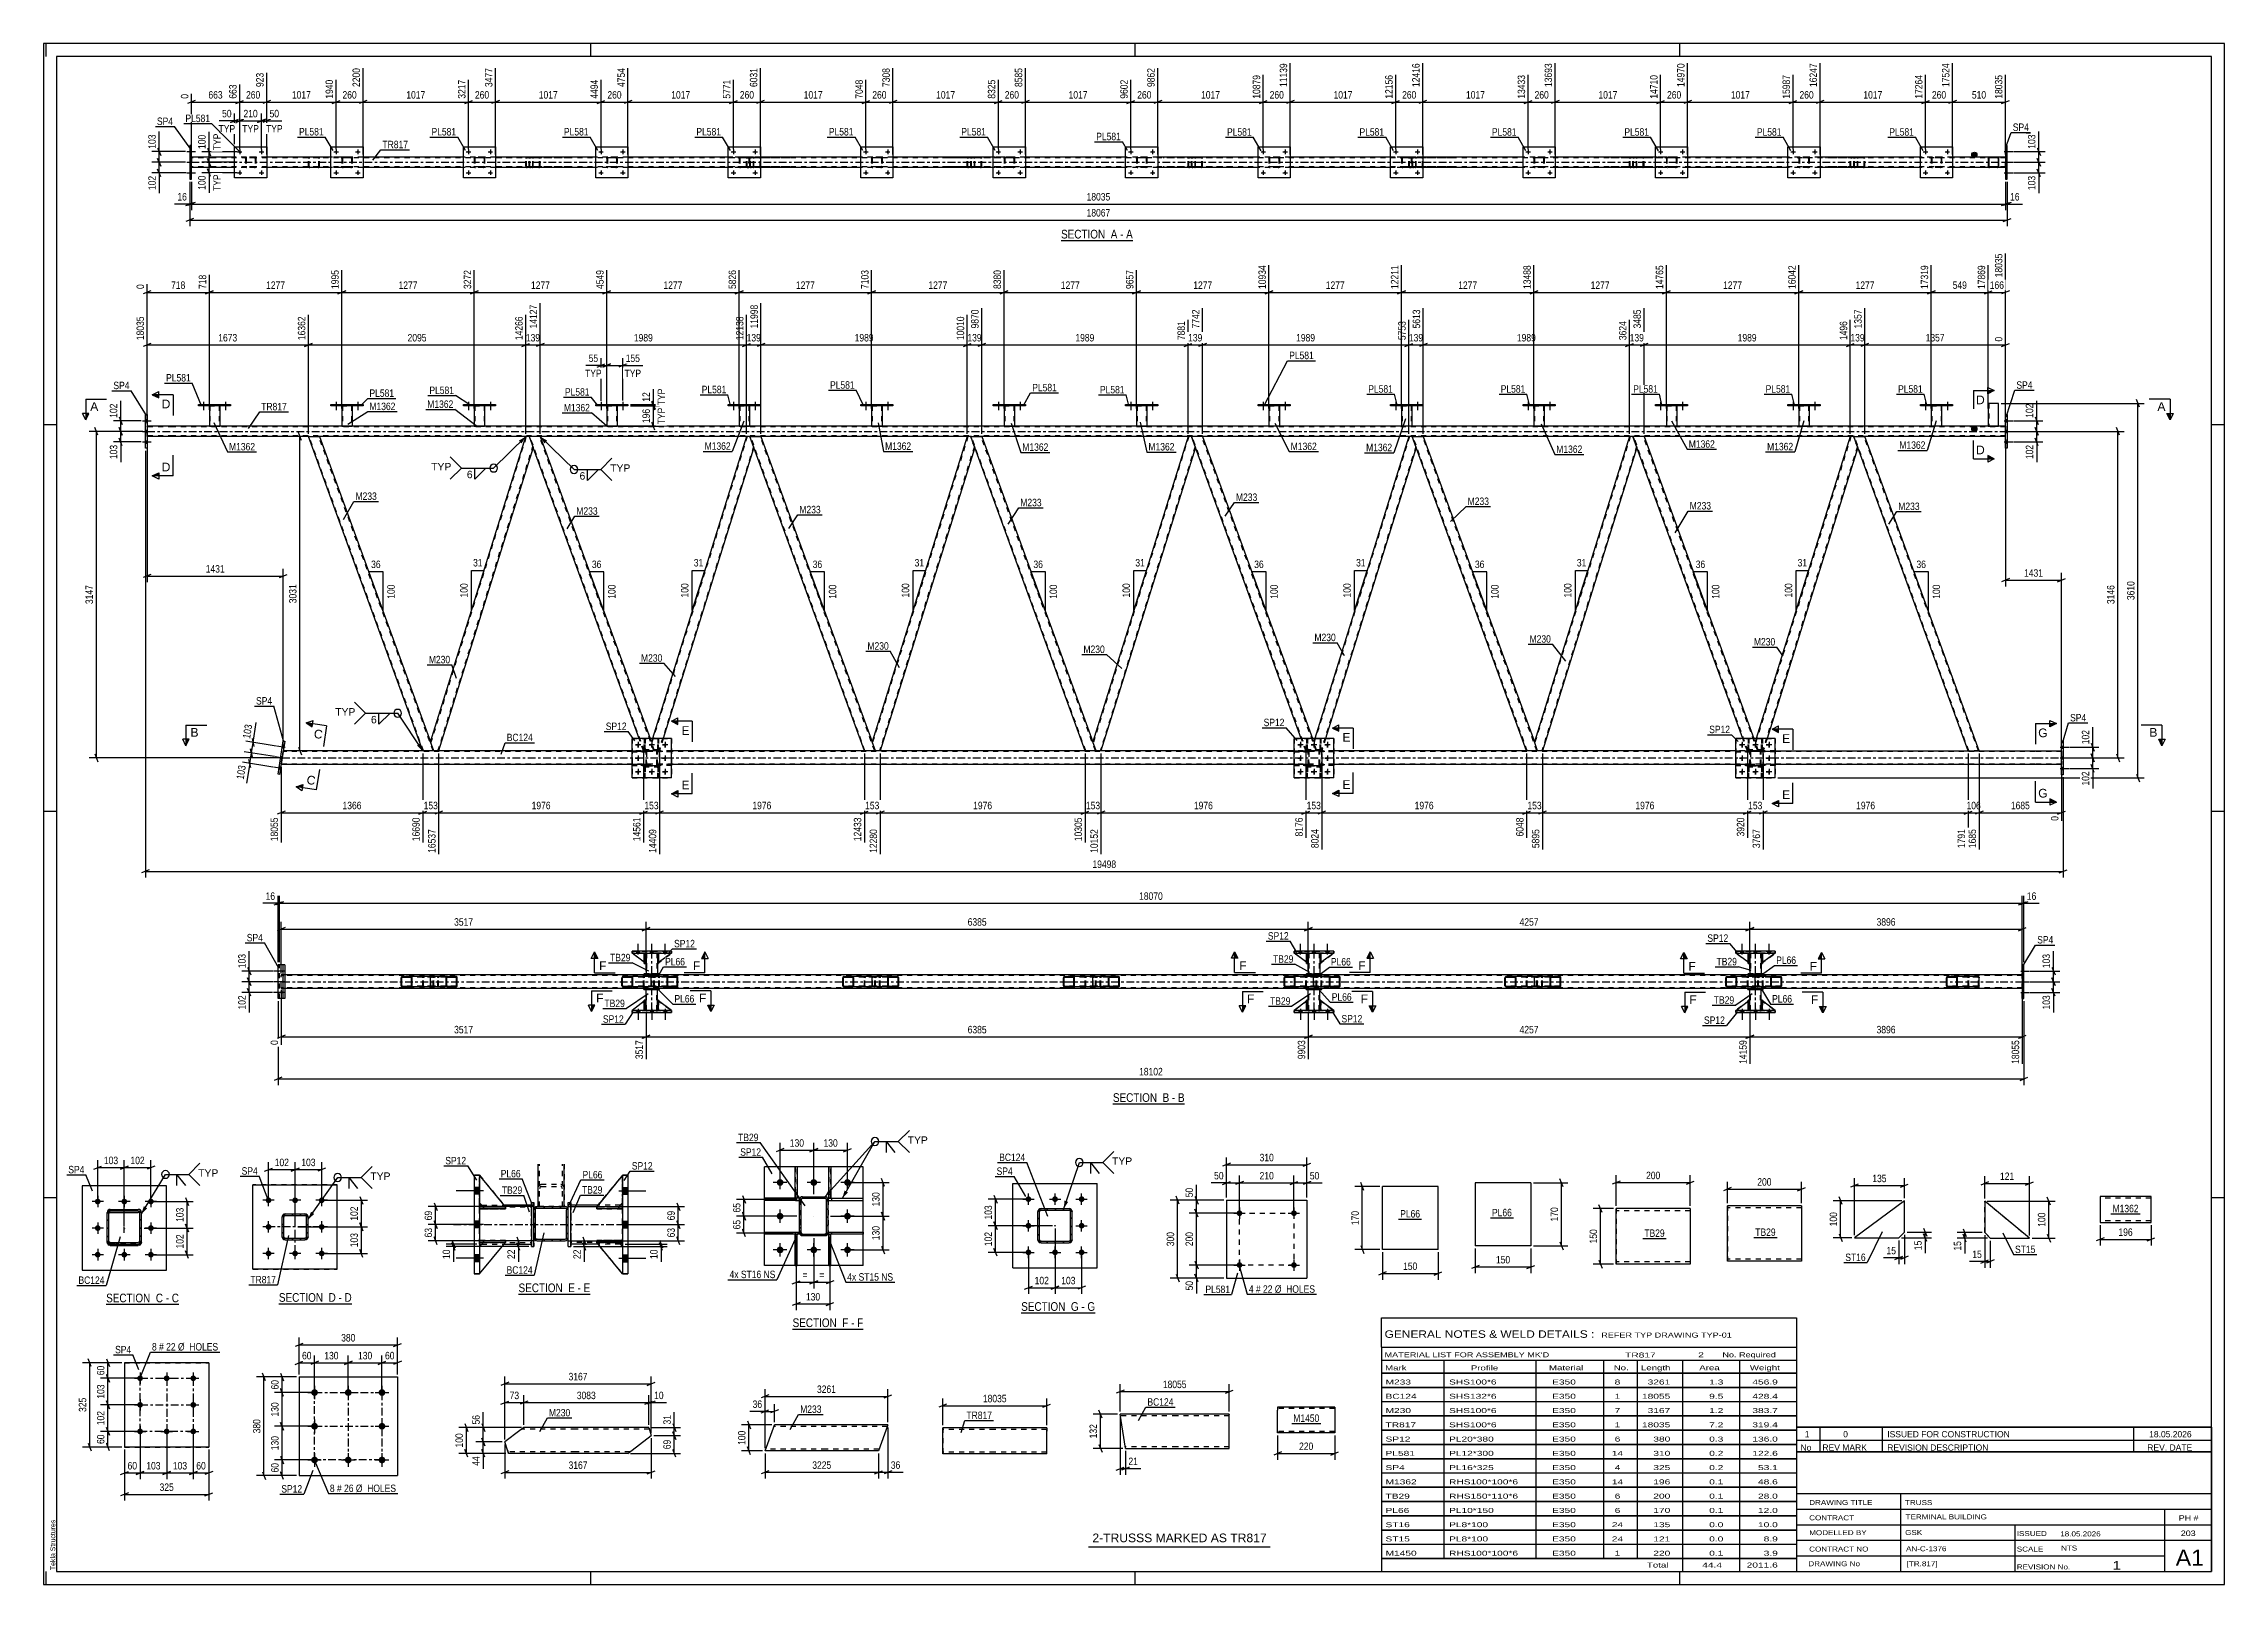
# Model space of a CAD drawing. Header units: millimetres. Extents: x 0 to 841, y 0 to 594.
import ezdxf

# ---------------------------------------------------------------- set-up
doc = ezdxf.new("R2010")
doc.units = ezdxf.units.MM
doc.linetypes.add('DXK_LINE_DOT2', pattern=[3.9198, 1.9599, -1.9599])
doc.linetypes.add('DXK_LINE_DOT3', pattern=[5.9187, 2.979, -0.9799, 0.9799, -0.9799])
doc.styles.add('Arial', font='arial.ttf', dxfattribs={"height": 0.2})
doc.styles.add('Arial Narrow', font='ARIALN.TTF', dxfattribs={"height": 0.2})

# ---------------------------------------------------------------- blocks, each defined once
blk = doc.blocks.new('Unknown-272366151-1135')
at = {"color": 5, "linetype": 'Continuous'}
for p, q in [((841, 594), (0, 594)), ((0, 594), (0, 0)), ((1, 589), (1, 594)), ((836, 589), (5, 589)), ((5, 589), (5, 5)), ((211, 589), (211, 594)), ((421, 589), (421, 594)), ((631, 589), (631, 594)), ((836, 5), (836, 589)), ((841, 0), (841, 594)), ((5, 447), (0, 447)), ((841, 447), (836, 447)), ((5, 298), (0, 298)), ((841, 298), (836, 298)), ((5, 149), (0, 149)), ((841, 149), (836, 149)), ((0, 0), (841, 0)), ((1, 0), (1, 5)), ((5, 5), (836, 5)), ((211, 0), (211, 5)), ((421, 0), (421, 5)), ((631, 0), (631, 5))]:
    blk.add_line(p, q, dxfattribs=at)
at = {"color": 174, "linetype": 'Continuous', "style": 'Arial'}
blk.add_text('Tekla Structures', height=1.9102, rotation=90, dxfattribs=at).set_placement((4.5, 5.5))
blk = doc.blocks.new('Unknown-272366151-11 - 5500')
at = {"color": 6, "linetype": 'Continuous'}
blk.add_line((392.37, 518.13), (420.02, 518.13), dxfattribs=at)
at = {"color": 0, "linetype": 'Continuous'}
blk.add_wipeout([(410.48, 518.88), (410.48, 522.38), (392.37, 522.38), (392.37, 518.88)], dxfattribs=at)
blk.add_wipeout([(414.09, 518.88), (414.09, 522.38), (411.53, 522.38), (411.53, 518.88)], dxfattribs=at)
at = {"color": 7, "linetype": 'Continuous', "style": 'Arial Narrow'}
blk.add_text('SECTION ', height=3.34, dxfattribs=at).set_placement((392.37, 518.88))
at = {"color": 0, "linetype": 'Continuous'}
blk.add_wipeout([(416.41, 518.88), (416.41, 522.38), (415.14, 522.38), (415.14, 518.88)], dxfattribs=at)
blk.add_wipeout([(420.02, 518.88), (420.02, 522.38), (417.46, 522.38), (417.46, 518.88)], dxfattribs=at)
at = {"color": 7, "linetype": 'Continuous', "style": 'Arial Narrow'}
for s, p in [('A', (411.53, 518.88)), ('A', (417.46, 518.88)), ('-', (415.14, 518.88))]:
    blk.add_text(s, height=3.34, dxfattribs=at).set_placement(p)
blk = doc.blocks.new('Unknown-272366151-12 - 3615')
at = {"color": 6, "linetype": 'Continuous'}
blk.add_line((412.38, 185.25), (440.03, 185.25), dxfattribs=at)
at = {"color": 0, "linetype": 'Continuous'}
blk.add_wipeout([(430.49, 186), (430.49, 189.5), (412.38, 189.5), (412.38, 186)], dxfattribs=at)
blk.add_wipeout([(434.09, 186), (434.09, 189.5), (431.54, 189.5), (431.54, 186)], dxfattribs=at)
at = {"color": 7, "linetype": 'Continuous', "style": 'Arial Narrow'}
blk.add_text('SECTION ', height=3.34, dxfattribs=at).set_placement((412.38, 186))
at = {"color": 0, "linetype": 'Continuous'}
blk.add_wipeout([(436.42, 186), (436.42, 189.5), (435.14, 189.5), (435.14, 186)], dxfattribs=at)
blk.add_wipeout([(440.03, 186), (440.03, 189.5), (437.47, 189.5), (437.47, 186)], dxfattribs=at)
at = {"color": 7, "linetype": 'Continuous', "style": 'Arial Narrow'}
for s, p in [('B', (431.54, 186)), ('-', (435.14, 186)), ('B', (437.47, 186))]:
    blk.add_text(s, height=3.34, dxfattribs=at).set_placement(p)
blk = doc.blocks.new('Unknown-272366151-13 - 2556')
at = {"color": 6, "linetype": 'Continuous'}
blk.add_line((24.12, 107.99), (52.19, 107.99), dxfattribs=at)
at = {"color": 0, "linetype": 'Continuous'}
blk.add_wipeout([(42.23, 108.74), (42.23, 112.24), (24.12, 112.24), (24.12, 108.74)], dxfattribs=at)
blk.add_wipeout([(46.05, 108.74), (46.05, 112.24), (43.28, 112.24), (43.28, 108.74)], dxfattribs=at)
at = {"color": 7, "linetype": 'Continuous', "style": 'Arial Narrow'}
blk.add_text('SECTION ', height=3.34, dxfattribs=at).set_placement((24.12, 108.74))
at = {"color": 0, "linetype": 'Continuous'}
blk.add_wipeout([(48.37, 108.74), (48.37, 112.24), (47.1, 112.24), (47.1, 108.74)], dxfattribs=at)
blk.add_wipeout([(52.19, 108.74), (52.19, 112.24), (49.42, 112.24), (49.42, 108.74)], dxfattribs=at)
at = {"color": 7, "linetype": 'Continuous', "style": 'Arial Narrow'}
for s, p in [('C', (43.28, 108.74)), ('-', (47.1, 108.74)), ('C', (49.42, 108.74))]:
    blk.add_text(s, height=3.34, dxfattribs=at).set_placement(p)
blk = doc.blocks.new('Unknown-272366151-14 - 2407')
at = {"color": 6, "linetype": 'Continuous'}
blk.add_line((90.74, 108.19), (118.81, 108.19), dxfattribs=at)
at = {"color": 0, "linetype": 'Continuous'}
blk.add_wipeout([(108.85, 108.94), (108.85, 112.44), (90.74, 112.44), (90.74, 108.94)], dxfattribs=at)
blk.add_wipeout([(112.67, 108.94), (112.67, 112.44), (109.9, 112.44), (109.9, 108.94)], dxfattribs=at)
at = {"color": 7, "linetype": 'Continuous', "style": 'Arial Narrow'}
blk.add_text('SECTION ', height=3.34, dxfattribs=at).set_placement((90.74, 108.94))
at = {"color": 0, "linetype": 'Continuous'}
blk.add_wipeout([(114.99, 108.94), (114.99, 112.44), (113.72, 112.44), (113.72, 108.94)], dxfattribs=at)
blk.add_wipeout([(118.81, 108.94), (118.81, 112.44), (116.04, 112.44), (116.04, 108.94)], dxfattribs=at)
at = {"color": 7, "linetype": 'Continuous', "style": 'Arial Narrow'}
for s, p in [('D', (109.9, 108.94)), ('-', (113.72, 108.94)), ('D', (116.04, 108.94))]:
    blk.add_text(s, height=3.34, dxfattribs=at).set_placement(p)
blk = doc.blocks.new('Unknown-272366151-15 - 1711')
at = {"color": 6, "linetype": 'Continuous'}
blk.add_line((377.01, 104.7), (405.51, 104.7), dxfattribs=at)
at = {"color": 0, "linetype": 'Continuous'}
blk.add_wipeout([(395.11, 105.45), (395.11, 108.95), (377.01, 108.95), (377.01, 105.45)], dxfattribs=at)
blk.add_wipeout([(399.15, 105.45), (399.15, 108.95), (396.16, 108.95), (396.16, 105.45)], dxfattribs=at)
at = {"color": 7, "linetype": 'Continuous', "style": 'Arial Narrow'}
blk.add_text('SECTION ', height=3.34, dxfattribs=at).set_placement((377.01, 105.45))
at = {"color": 0, "linetype": 'Continuous'}
blk.add_wipeout([(401.47, 105.45), (401.47, 108.95), (400.2, 108.95), (400.2, 105.45)], dxfattribs=at)
blk.add_wipeout([(405.51, 105.45), (405.51, 108.95), (402.52, 108.95), (402.52, 105.45)], dxfattribs=at)
at = {"color": 7, "linetype": 'Continuous', "style": 'Arial Narrow'}
for s, p in [('G', (396.16, 105.45)), ('-', (400.2, 105.45)), ('G', (402.52, 105.45))]:
    blk.add_text(s, height=3.34, dxfattribs=at).set_placement(p)
blk = doc.blocks.new('Unknown-272366151-17 - 3291')
at = {"color": 6, "linetype": 'Continuous'}
blk.add_line((288.85, 98.45), (316.06, 98.45), dxfattribs=at)
at = {"color": 0, "linetype": 'Continuous'}
blk.add_wipeout([(306.95, 99.2), (306.95, 102.7), (288.85, 102.7), (288.85, 99.2)], dxfattribs=at)
blk.add_wipeout([(310.34, 99.2), (310.34, 102.7), (308, 102.7), (308, 99.2)], dxfattribs=at)
at = {"color": 7, "linetype": 'Continuous', "style": 'Arial Narrow'}
blk.add_text('SECTION ', height=3.34, dxfattribs=at).set_placement((288.85, 99.2))
at = {"color": 0, "linetype": 'Continuous'}
blk.add_wipeout([(312.67, 99.2), (312.67, 102.7), (311.39, 102.7), (311.39, 99.2)], dxfattribs=at)
blk.add_wipeout([(316.06, 99.2), (316.06, 102.7), (313.72, 102.7), (313.72, 99.2)], dxfattribs=at)
at = {"color": 7, "linetype": 'Continuous', "style": 'Arial Narrow'}
for s, p in [('F', (308, 99.2)), ('F', (313.72, 99.2)), ('-', (311.39, 99.2))]:
    blk.add_text(s, height=3.34, dxfattribs=at).set_placement(p)
blk = doc.blocks.new('Unknown-272366151-19 - 2080')
at = {"color": 6, "linetype": 'Continuous'}
blk.add_line((183.16, 111.91), (210.8, 111.91), dxfattribs=at)
at = {"color": 0, "linetype": 'Continuous'}
blk.add_wipeout([(201.27, 112.66), (201.27, 116.16), (183.16, 116.16), (183.16, 112.66)], dxfattribs=at)
blk.add_wipeout([(204.87, 112.66), (204.87, 116.16), (202.32, 116.16), (202.32, 112.66)], dxfattribs=at)
at = {"color": 7, "linetype": 'Continuous', "style": 'Arial Narrow'}
blk.add_text('SECTION ', height=3.34, dxfattribs=at).set_placement((183.16, 112.66))
at = {"color": 0, "linetype": 'Continuous'}
blk.add_wipeout([(207.2, 112.66), (207.2, 116.16), (205.92, 116.16), (205.92, 112.66)], dxfattribs=at)
blk.add_wipeout([(210.8, 112.66), (210.8, 116.16), (208.25, 116.16), (208.25, 112.66)], dxfattribs=at)
at = {"color": 7, "linetype": 'Continuous', "style": 'Arial Narrow'}
for s, p in [('E', (202.32, 112.66)), ('-', (205.92, 112.66)), ('E', (208.25, 112.66))]:
    blk.add_text(s, height=3.34, dxfattribs=at).set_placement(p)
blk = doc.blocks.new('Part-272366151-2873 - 2867')
at = {"color": 2, "linetype": 'Continuous'}
for p, q in [((98.49, 79.95), (98.49, 41.95)), ((98.49, 79.95), (136.49, 79.95)), ((136.49, 79.95), (136.49, 41.95)), ((98.49, 41.95), (136.49, 41.95))]:
    blk.add_line(p, q, dxfattribs=at)
blk = doc.blocks.new('Bolt-272366151-2906 - 2867')
at = {"linetype": 'Continuous'}
for points in [[(104.49, 75.25, -1), (104.49, 72.65, -1)], [(117.49, 75.25, -1), (117.49, 72.65, -1)], [(130.49, 75.25, -1), (130.49, 72.65, -1)], [(104.49, 62.25, -1), (104.49, 59.65, -1)], [(130.49, 62.25, -1), (130.49, 59.65, -1)], [(104.49, 49.25, -1), (104.49, 46.65, -1)], [(117.49, 49.25, -1), (117.49, 46.65, -1)], [(130.49, 49.25, -1), (130.49, 46.65, -1)]]:
    blk.add_hatch(color=1, dxfattribs=at).paths.add_polyline_path(points)
at = {"color": 1, "linetype": 'Continuous'}
for p, q in [((104.49, 76.55), (104.49, 71.35)), ((117.49, 76.55), (117.49, 71.35)), ((130.49, 76.55), (130.49, 71.35)), ((101.89, 73.95), (107.09, 73.95)), ((114.89, 73.95), (120.09, 73.95)), ((127.89, 73.95), (133.09, 73.95)), ((101.89, 60.95), (107.09, 60.95)), ((104.49, 63.55), (104.49, 58.35)), ((127.89, 60.95), (133.09, 60.95)), ((130.49, 63.55), (130.49, 58.35)), ((104.49, 50.55), (104.49, 45.35)), ((117.49, 50.55), (117.49, 45.35)), ((130.49, 50.55), (130.49, 45.35)), ((101.89, 47.95), (107.09, 47.95)), ((114.89, 47.95), (120.09, 47.95)), ((127.89, 47.95), (133.09, 47.95))]:
    blk.add_line(p, q, dxfattribs=at)
blk = doc.blocks.new('Part-272366151-1249 - 1231')
at = {"color": 2, "linetype": 'Continuous'}
for p, q in [((183.65, 59.3), (177.88, 54.9)), ((185.23, 60.5), (183.65, 59.3)), ((205.23, 60.5), (185.23, 60.5)), ((233.34, 60.5), (205.33, 60.5)), ((233.34, 60.5), (234.32, 57.36)), ((178.88, 51.7), (177.88, 54.9)), ((179.22, 50.59), (178.88, 51.7)), ((179.25, 50.5), (179.22, 50.59)), ((205.23, 50.5), (179.25, 50.5)), ((225.33, 50.5), (205.33, 50.5)), ((225.33, 50.5), (234.32, 57.36))]:
    blk.add_line(p, q, dxfattribs=at)
at = {"color": 7, "linetype": 'DXK_LINE_DOT2'}
for p, q in [((185.23, 60.5), (184.25, 59.76)), ((205.23, 59.9), (184.44, 59.9)), ((233.53, 59.9), (205.33, 59.9)), ((178.88, 51.7), (179.14, 50.85)), ((205.23, 51.1), (179.06, 51.1)), ((226.11, 51.1), (205.33, 51.1))]:
    blk.add_line(p, q, dxfattribs=at)
blk = doc.blocks.new('Part-272366151-5504 - 5500')
at = {"color": 7, "linetype": 'DXK_LINE_DOT2'}
for p, q in [((612.96, 549.95), (612.92, 549.77)), ((612.92, 546.73), (612.92, 549.77)), ((612.92, 546.73), (612.96, 546.54)), ((613.18, 549.77), (613.2, 549.86)), ((613.18, 546.73), (613.18, 549.77)), ((613.2, 546.64), (613.18, 546.73)), ((613.2, 549.86), (613.25, 549.94)), ((613.43, 550.25), (613.24, 550.21)), ((613.25, 549.94), (613.33, 549.99)), ((613.33, 549.99), (613.43, 550.01)), ((628.42, 550.25), (613.43, 550.25)), ((628.42, 550.01), (613.43, 550.01)), ((616.86, 550.21), (616.67, 550.25)), ((616.67, 550.01), (616.77, 549.99)), ((616.77, 549.99), (616.85, 549.94)), ((616.85, 549.94), (616.9, 549.86)), ((616.9, 549.86), (616.92, 549.77)), ((616.92, 546.73), (616.9, 546.64)), ((616.92, 546.73), (616.92, 549.77)), ((617.18, 549.77), (617.14, 549.95)), ((617.14, 546.54), (617.18, 546.73)), ((617.18, 546.73), (617.18, 549.77)), ((613.25, 546.56), (613.2, 546.64)), ((613.24, 546.28), (613.43, 546.25)), ((613.33, 546.51), (613.25, 546.56)), ((613.43, 546.49), (613.33, 546.51)), ((628.42, 546.49), (613.43, 546.49)), ((628.42, 546.25), (613.43, 546.25)), ((616.77, 546.51), (616.67, 546.49)), ((616.67, 546.25), (616.86, 546.28)), ((616.85, 546.56), (616.77, 546.51)), ((616.9, 546.64), (616.85, 546.56))]:
    blk.add_line(p, q, dxfattribs=at)
for centre, start, end in [((613.41, 549.75), 110.75831, 155.68004), ((616.69, 549.75), 24.31996, 69.24169), ((613.41, 546.75), 204.31996, 249.24169), ((616.69, 546.75), 290.75831, 335.68004)]:
    blk.add_arc(centre, 0.496, start, end, dxfattribs=at)
blk = doc.blocks.new('Bolt-272366151-7656 - 5500')
at = {"linetype": 'Continuous'}
for points in [[(113.24, 552.25, -1), (112.36, 552.25, -1)], [(121.64, 552.25, -1), (120.76, 552.25, -1)]]:
    blk.add_hatch(color=1, dxfattribs=at).paths.add_polyline_path(points)
at = {"color": 1, "linetype": 'Continuous'}
for p, q in [((111.92, 552.25), (113.68, 552.25)), ((112.8, 553.13), (112.8, 551.37)), ((120.32, 552.25), (122.08, 552.25)), ((121.2, 553.13), (121.2, 551.37))]:
    blk.add_line(p, q, dxfattribs=at)
blk = doc.blocks.new('Part-272366151-5568 - 5500')
at = {"linetype": 'Continuous'}
blk.add_hatch(color=2, dxfattribs=at).paths.add_polyline_path([(744.58, 550.25), (743.78, 551.65), (745.38, 551.65)])
at = {"color": 2, "linetype": 'Continuous'}
for p, q in [((65.52, 550.25), (57, 550.25)), ((73.62, 550.25), (65.62, 550.25)), ((94.02, 550.25), (86.02, 550.25)), ((110.8, 550.25), (94.12, 550.25)), ((161.88, 550.25), (123.2, 550.25)), ((212.96, 550.25), (174.28, 550.25)), ((264.04, 550.25), (225.36, 550.25)), ((315.12, 550.25), (276.44, 550.25)), ((366.2, 550.25), (327.52, 550.25)), ((417.28, 550.25), (378.6, 550.25)), ((468.36, 550.25), (429.68, 550.25)), ((519.44, 550.25), (480.76, 550.25)), ((570.52, 550.25), (531.84, 550.25)), ((621.6, 550.25), (582.92, 550.25)), ((672.68, 550.25), (634, 550.25)), ((723.76, 550.25), (685.08, 550.25)), ((750.42, 550.25), (736.16, 550.25)), ((744.58, 550.25), (743.78, 551.65)), ((743.78, 551.65), (745.38, 551.65)), ((745.38, 551.65), (744.58, 550.25)), ((756.58, 550.25), (753.46, 550.25)), ((65.52, 546.25), (57, 546.25)), ((73.62, 546.25), (65.62, 546.25)), ((94.02, 546.25), (86.02, 546.25)), ((110.8, 546.25), (94.12, 546.25)), ((161.88, 546.25), (123.2, 546.25)), ((212.96, 546.25), (174.28, 546.25)), ((264.04, 546.25), (225.36, 546.25)), ((315.12, 546.25), (276.44, 546.25)), ((366.2, 546.25), (327.52, 546.25)), ((417.28, 546.25), (378.6, 546.25)), ((468.36, 546.25), (429.68, 546.25)), ((519.44, 546.25), (480.76, 546.25)), ((570.52, 546.25), (531.84, 546.25)), ((621.6, 546.25), (582.92, 546.25)), ((672.68, 546.25), (634, 546.25)), ((723.76, 546.25), (685.08, 546.25)), ((750.42, 546.25), (736.16, 546.25)), ((756.58, 546.25), (753.46, 546.25))]:
    blk.add_line(p, q, dxfattribs=at)
at = {"color": 7, "linetype": 'DXK_LINE_DOT2'}
for p, q in [((57, 550.25), (57, 550.25)), ((57, 550.25), (57, 546.25)), ((57, 546.25), (57, 550.25)), ((65.52, 550.01), (57, 550.01)), ((94.02, 550.01), (65.62, 550.01)), ((86.02, 550.25), (73.62, 550.25)), ((756.58, 550.01), (94.12, 550.01)), ((123.2, 550.25), (110.8, 550.25)), ((174.28, 550.25), (161.88, 550.25)), ((225.36, 550.25), (212.96, 550.25)), ((276.44, 550.25), (264.04, 550.25)), ((327.52, 550.25), (315.12, 550.25)), ((378.6, 550.25), (366.2, 550.25)), ((429.68, 550.25), (417.28, 550.25)), ((480.76, 550.25), (468.36, 550.25)), ((531.84, 550.25), (519.44, 550.25)), ((582.92, 550.25), (570.52, 550.25)), ((634, 550.25), (621.6, 550.25)), ((685.08, 550.25), (672.68, 550.25)), ((736.16, 550.25), (723.76, 550.25)), ((753.46, 550.25), (750.42, 550.25)), ((756.58, 546.25), (756.58, 550.25)), ((65.52, 546.49), (57, 546.49)), ((57, 546.25), (57, 546.25)), ((94.02, 546.49), (65.62, 546.49)), ((86.02, 546.25), (73.62, 546.25)), ((756.58, 546.49), (94.12, 546.49)), ((123.2, 546.25), (110.8, 546.25)), ((174.28, 546.25), (161.88, 546.25)), ((225.36, 546.25), (212.96, 546.25)), ((276.44, 546.25), (264.04, 546.25)), ((327.52, 546.25), (315.12, 546.25)), ((378.6, 546.25), (366.2, 546.25)), ((429.68, 546.25), (417.28, 546.25)), ((480.76, 546.25), (468.36, 546.25)), ((531.84, 546.25), (519.44, 546.25)), ((582.92, 546.25), (570.52, 546.25)), ((634, 546.25), (621.6, 546.25)), ((685.08, 546.25), (672.68, 546.25)), ((736.16, 546.25), (723.76, 546.25)), ((753.46, 546.25), (750.42, 546.25))]:
    blk.add_line(p, q, dxfattribs=at)
at = {"color": 7, "linetype": 'DXK_LINE_DOT3'}
for p, q in [((57, 548.25), (65.52, 548.25)), ((65.62, 548.25), (94.02, 548.25)), ((94.12, 548.25), (756.58, 548.25))]:
    blk.add_line(p, q, dxfattribs=at)
at = {"color": 2, "linetype": 'Continuous'}
blk.add_circle((744.58, 551.15), 1, dxfattribs=at)
blk = doc.blocks.new('Part-272366151-7624 - 5500')
at = {"color": 2, "linetype": 'Continuous'}
for p, q in [((161.88, 542.25), (161.88, 554.25)), ((161.88, 554.25), (174.28, 554.25)), ((174.28, 554.25), (174.28, 542.25)), ((174.28, 542.25), (161.88, 542.25))]:
    blk.add_line(p, q, dxfattribs=at)
blk = doc.blocks.new('Part-272366151-7638 - 5500')
at = {"color": 2, "linetype": 'Continuous'}
for p, q in [((417.28, 542.25), (417.28, 554.25)), ((417.28, 554.25), (429.68, 554.25)), ((429.68, 554.25), (429.68, 542.25)), ((429.68, 542.25), (417.28, 542.25))]:
    blk.add_line(p, q, dxfattribs=at)
blk = doc.blocks.new('Part-272366151-5502 - 5500')
at = {"color": 7, "linetype": 'DXK_LINE_DOT2'}
for p, q in [((442.69, 549.95), (442.65, 549.77)), ((442.65, 546.73), (442.65, 549.77)), ((442.65, 546.73), (442.69, 546.54)), ((442.91, 549.77), (442.93, 549.86)), ((442.91, 546.73), (442.91, 549.77)), ((442.93, 546.64), (442.91, 546.73)), ((442.93, 549.86), (442.98, 549.94)), ((443.16, 550.25), (442.97, 550.21)), ((442.98, 549.94), (443.07, 549.99)), ((443.07, 549.99), (443.16, 550.01)), ((458.15, 550.25), (443.16, 550.25)), ((458.15, 550.01), (443.16, 550.01)), ((446.59, 550.21), (446.4, 550.25)), ((446.4, 550.01), (446.5, 549.99)), ((446.5, 549.99), (446.58, 549.94)), ((446.58, 549.94), (446.64, 549.86)), ((446.64, 549.86), (446.65, 549.77)), ((446.65, 546.73), (446.64, 546.64)), ((446.65, 546.73), (446.65, 549.77)), ((446.91, 549.77), (446.87, 549.95)), ((446.87, 546.54), (446.91, 546.73)), ((446.91, 546.73), (446.91, 549.77)), ((442.98, 546.56), (442.93, 546.64)), ((442.97, 546.28), (443.16, 546.25)), ((443.07, 546.51), (442.98, 546.56)), ((443.16, 546.49), (443.07, 546.51)), ((458.15, 546.49), (443.16, 546.49)), ((458.15, 546.25), (443.16, 546.25)), ((446.5, 546.51), (446.4, 546.49)), ((446.4, 546.25), (446.59, 546.28)), ((446.58, 546.56), (446.5, 546.51)), ((446.64, 546.64), (446.58, 546.56))]:
    blk.add_line(p, q, dxfattribs=at)
for centre, start, end in [((443.14, 549.75), 110.75831, 155.68004), ((446.42, 549.75), 24.31996, 69.24169), ((443.14, 546.75), 204.31996, 249.24169), ((446.42, 546.75), 290.75831, 335.68004)]:
    blk.add_arc(centre, 0.496, start, end, dxfattribs=at)
blk = doc.blocks.new('Part-272366151-7647 - 5500')
at = {"color": 7, "linetype": 'DXK_LINE_DOT2'}
for p, q in [((676.88, 549.77), (676.92, 549.95)), ((676.92, 549.95), (676.88, 549.77)), ((676.88, 549.77), (676.88, 546.73)), ((676.92, 546.54), (676.88, 546.73)), ((676.88, 546.73), (676.92, 546.54)), ((677.12, 549.77), (677.14, 549.86)), ((677.12, 549.77), (677.12, 546.73)), ((677.14, 546.64), (677.12, 546.73)), ((677.14, 549.86), (677.19, 549.94)), ((677.18, 550.21), (677.36, 550.25)), ((677.36, 550.25), (677.18, 550.21)), ((677.19, 549.94), (677.27, 549.99)), ((677.27, 549.99), (677.36, 550.01)), ((680.4, 550.25), (677.36, 550.25)), ((680.4, 550.01), (677.36, 550.01)), ((680.4, 550.25), (680.59, 550.21)), ((680.59, 550.21), (680.4, 550.25)), ((680.4, 550.01), (680.5, 549.99)), ((680.5, 549.99), (680.57, 549.94)), ((680.57, 549.94), (680.63, 549.86)), ((680.63, 549.86), (680.64, 549.77)), ((680.64, 546.73), (680.63, 546.64)), ((680.64, 549.77), (680.64, 546.73)), ((680.85, 549.95), (680.88, 549.77)), ((680.88, 549.77), (680.85, 549.95)), ((680.88, 546.73), (680.85, 546.54)), ((680.85, 546.54), (680.88, 546.73)), ((680.88, 549.77), (680.88, 546.73)), ((677.19, 546.56), (677.14, 546.64)), ((677.36, 546.25), (677.18, 546.28)), ((677.18, 546.28), (677.36, 546.25)), ((677.27, 546.51), (677.19, 546.56)), ((677.36, 546.49), (677.27, 546.51)), ((680.4, 546.49), (677.36, 546.49)), ((680.4, 546.25), (677.36, 546.25)), ((680.5, 546.51), (680.4, 546.49)), ((680.59, 546.28), (680.4, 546.25)), ((680.4, 546.25), (680.59, 546.28)), ((680.57, 546.56), (680.5, 546.51)), ((680.63, 546.64), (680.57, 546.56))]:
    blk.add_line(p, q, dxfattribs=at)
at = {"color": 7, "linetype": 'DXK_LINE_DOT3'}
blk.add_line((678.88, 548.25), (678.88, 548.25), dxfattribs=at)
at = {"color": 7, "linetype": 'DXK_LINE_DOT2'}
for centre, start, end in [((677.36, 549.77), 112.5, 157.5), ((677.36, 549.77), 112.5, 157.5), ((680.4, 549.77), 22.5, 67.5), ((680.4, 549.77), 22.5, 67.5), ((677.36, 546.73), 202.5, 247.5), ((677.36, 546.73), 202.5, 247.5), ((680.4, 546.73), 292.5, 337.5), ((680.4, 546.73), 292.5, 337.5)]:
    blk.add_arc(centre, 0.48, start, end, dxfattribs=at)
blk = doc.blocks.new('Bolt-272366151-7655 - 5500')
at = {"linetype": 'Continuous'}
for points in [[(113.24, 544.25, -1), (112.36, 544.25, -1)], [(121.64, 544.25, -1), (120.76, 544.25, -1)]]:
    blk.add_hatch(color=1, dxfattribs=at).paths.add_polyline_path(points)
at = {"color": 1, "linetype": 'Continuous'}
for p, q in [((111.92, 544.25), (113.68, 544.25)), ((112.8, 545.13), (112.8, 543.37)), ((120.32, 544.25), (122.08, 544.25)), ((121.2, 545.13), (121.2, 543.37))]:
    blk.add_line(p, q, dxfattribs=at)
blk = doc.blocks.new('Part-272366151-5503 - 5500')
at = {"color": 7, "linetype": 'DXK_LINE_DOT2'}
for p, q in [((527.83, 549.95), (527.79, 549.77)), ((527.79, 546.73), (527.79, 549.77)), ((527.79, 546.73), (527.83, 546.54)), ((528.04, 549.77), (528.06, 549.86)), ((528.04, 546.73), (528.04, 549.77)), ((528.06, 546.64), (528.04, 546.73)), ((528.06, 549.86), (528.12, 549.94)), ((528.3, 550.25), (528.1, 550.21)), ((528.12, 549.94), (528.2, 549.99)), ((528.2, 549.99), (528.3, 550.01)), ((543.29, 550.25), (528.3, 550.25)), ((543.29, 550.01), (528.3, 550.01)), ((531.73, 550.21), (531.53, 550.25)), ((531.53, 550.01), (531.63, 549.99)), ((531.63, 549.99), (531.71, 549.94)), ((531.71, 549.94), (531.77, 549.86)), ((531.77, 549.86), (531.79, 549.77)), ((531.79, 546.73), (531.77, 546.64)), ((531.79, 546.73), (531.79, 549.77)), ((532.04, 549.77), (532.01, 549.95)), ((532.01, 546.54), (532.04, 546.73)), ((532.04, 546.73), (532.04, 549.77)), ((528.12, 546.56), (528.06, 546.64)), ((528.1, 546.28), (528.3, 546.25)), ((528.2, 546.51), (528.12, 546.56)), ((528.3, 546.49), (528.2, 546.51)), ((543.29, 546.49), (528.3, 546.49)), ((543.29, 546.25), (528.3, 546.25)), ((531.63, 546.51), (531.53, 546.49)), ((531.53, 546.25), (531.73, 546.28)), ((531.71, 546.56), (531.63, 546.51)), ((531.77, 546.64), (531.71, 546.56))]:
    blk.add_line(p, q, dxfattribs=at)
for centre, start, end in [((528.28, 549.75), 110.75831, 155.68004), ((531.55, 549.75), 24.31996, 69.24169), ((528.28, 546.75), 204.31996, 249.24169), ((531.55, 546.75), 290.75831, 335.68004)]:
    blk.add_arc(centre, 0.496, start, end, dxfattribs=at)
blk = doc.blocks.new('Part-272366151-7642 - 5500')
at = {"color": 2, "linetype": 'Continuous'}
for p, q in [((519.44, 542.25), (519.44, 554.25)), ((519.44, 554.25), (531.84, 554.25)), ((531.84, 554.25), (531.84, 542.25)), ((531.84, 542.25), (519.44, 542.25))]:
    blk.add_line(p, q, dxfattribs=at)
blk = doc.blocks.new('Part-272366151-5506 - 5500')
at = {"color": 7, "linetype": 'DXK_LINE_DOT2'}
for p, q in [((102.16, 549.95), (102.12, 549.77)), ((102.12, 546.73), (102.12, 549.77)), ((102.12, 546.73), (102.16, 546.54)), ((102.37, 549.77), (102.39, 549.86)), ((102.37, 546.73), (102.37, 549.77)), ((102.39, 546.64), (102.37, 546.73)), ((102.39, 549.86), (102.45, 549.94)), ((102.63, 550.25), (102.43, 550.21)), ((102.45, 549.94), (102.53, 549.99)), ((102.53, 549.99), (102.63, 550.01)), ((117.62, 550.25), (102.63, 550.25)), ((117.62, 550.01), (102.63, 550.01)), ((106.06, 550.21), (105.86, 550.25)), ((105.86, 550.01), (105.96, 549.99)), ((105.96, 549.99), (106.04, 549.94)), ((106.04, 549.94), (106.1, 549.86)), ((106.1, 549.86), (106.12, 549.77)), ((106.12, 546.73), (106.1, 546.64)), ((106.12, 546.73), (106.12, 549.77)), ((106.37, 549.77), (106.33, 549.95)), ((106.33, 546.54), (106.37, 546.73)), ((106.37, 546.73), (106.37, 549.77)), ((102.45, 546.56), (102.39, 546.64)), ((102.43, 546.28), (102.63, 546.25)), ((102.53, 546.51), (102.45, 546.56)), ((102.63, 546.49), (102.53, 546.51)), ((117.62, 546.49), (102.63, 546.49)), ((117.62, 546.25), (102.63, 546.25)), ((105.96, 546.51), (105.86, 546.49)), ((105.86, 546.25), (106.06, 546.28)), ((106.04, 546.56), (105.96, 546.51)), ((106.1, 546.64), (106.04, 546.56))]:
    blk.add_line(p, q, dxfattribs=at)
for centre, start, end in [((102.61, 549.75), 110.75831, 155.68004), ((105.88, 549.75), 24.31996, 69.24169), ((102.61, 546.75), 204.31996, 249.24169), ((105.88, 546.75), 290.75831, 335.68004)]:
    blk.add_arc(centre, 0.496, start, end, dxfattribs=at)
blk = doc.blocks.new('Part-272366151-7643 - 5500')
at = {"color": 7, "linetype": 'DXK_LINE_DOT2'}
for p, q in [((574.72, 549.77), (574.76, 549.95)), ((574.76, 549.95), (574.72, 549.77)), ((574.72, 549.77), (574.72, 546.73)), ((574.76, 546.54), (574.72, 546.73)), ((574.72, 546.73), (574.76, 546.54)), ((574.96, 549.77), (574.98, 549.86)), ((574.96, 549.77), (574.96, 546.73)), ((574.98, 546.64), (574.96, 546.73)), ((574.98, 549.86), (575.03, 549.94)), ((575.02, 550.21), (575.2, 550.25)), ((575.2, 550.25), (575.02, 550.21)), ((575.03, 549.94), (575.11, 549.99)), ((575.11, 549.99), (575.2, 550.01)), ((578.24, 550.25), (575.2, 550.25)), ((578.24, 550.01), (575.2, 550.01)), ((578.24, 550.25), (578.43, 550.21)), ((578.43, 550.21), (578.24, 550.25)), ((578.24, 550.01), (578.33, 549.99)), ((578.33, 549.99), (578.41, 549.94)), ((578.41, 549.94), (578.46, 549.86)), ((578.46, 549.86), (578.48, 549.77)), ((578.48, 546.73), (578.46, 546.64)), ((578.48, 549.77), (578.48, 546.73)), ((578.69, 549.95), (578.72, 549.77)), ((578.72, 549.77), (578.69, 549.95)), ((578.72, 546.73), (578.69, 546.54)), ((578.69, 546.54), (578.72, 546.73)), ((578.72, 549.77), (578.72, 546.73)), ((575.03, 546.56), (574.98, 546.64)), ((575.2, 546.25), (575.02, 546.28)), ((575.02, 546.28), (575.2, 546.25)), ((575.11, 546.51), (575.03, 546.56)), ((575.2, 546.49), (575.11, 546.51)), ((578.24, 546.49), (575.2, 546.49)), ((578.24, 546.25), (575.2, 546.25)), ((578.33, 546.51), (578.24, 546.49)), ((578.43, 546.28), (578.24, 546.25)), ((578.24, 546.25), (578.43, 546.28)), ((578.41, 546.56), (578.33, 546.51)), ((578.46, 546.64), (578.41, 546.56))]:
    blk.add_line(p, q, dxfattribs=at)
at = {"color": 7, "linetype": 'DXK_LINE_DOT3'}
blk.add_line((576.72, 548.25), (576.72, 548.25), dxfattribs=at)
at = {"color": 7, "linetype": 'DXK_LINE_DOT2'}
for centre, start, end in [((575.2, 549.77), 112.5, 157.5), ((575.2, 549.77), 112.5, 157.5), ((578.24, 549.77), 22.5, 67.5), ((578.24, 549.77), 22.5, 67.5), ((575.2, 546.73), 202.5, 247.5), ((575.2, 546.73), 202.5, 247.5), ((578.24, 546.73), 292.5, 337.5), ((578.24, 546.73), 292.5, 337.5)]:
    blk.add_arc(centre, 0.48, start, end, dxfattribs=at)
blk = doc.blocks.new('Part-272366151-5507 - 5500')
at = {"color": 7, "linetype": 'DXK_LINE_DOT2'}
for p, q in [((188.53, 550.25), (176.37, 550.25)), ((188.53, 550.01), (176.37, 550.01)), ((185.97, 549.95), (185.93, 549.77)), ((185.93, 546.73), (185.93, 549.77)), ((185.93, 546.73), (185.97, 546.54)), ((186.18, 549.77), (186.2, 549.86)), ((186.18, 546.73), (186.18, 549.77)), ((186.2, 546.64), (186.18, 546.73)), ((186.2, 549.86), (186.26, 549.94)), ((186.44, 550.25), (186.24, 550.21)), ((186.26, 549.94), (186.34, 549.99)), ((186.34, 549.99), (186.44, 550.01)), ((187.25, 550.01), (187.25, 550.25)), ((188.63, 550.21), (188.53, 550.25)), ((188.53, 550.01), (188.58, 549.99)), ((188.58, 549.99), (188.62, 549.94)), ((188.62, 549.94), (188.65, 549.86)), ((188.72, 550.11), (188.63, 550.21)), ((188.65, 549.86), (188.66, 549.77)), ((188.66, 546.73), (188.65, 546.64)), ((188.66, 546.73), (188.66, 549.77)), ((188.78, 549.95), (188.72, 550.11)), ((188.8, 549.77), (188.78, 549.95)), ((188.78, 546.54), (188.8, 546.73)), ((188.8, 546.73), (188.8, 549.77)), ((188.53, 546.49), (176.37, 546.49)), ((188.53, 546.25), (176.37, 546.25)), ((186.26, 546.56), (186.2, 546.64)), ((186.24, 546.28), (186.44, 546.25)), ((186.34, 546.51), (186.26, 546.56)), ((186.44, 546.49), (186.34, 546.51)), ((187.25, 546.28), (187.25, 546.49)), ((187.25, 546.25), (187.25, 546.28)), ((188.58, 546.51), (188.53, 546.49)), ((188.53, 546.25), (188.63, 546.28)), ((188.62, 546.56), (188.58, 546.51)), ((188.65, 546.64), (188.62, 546.56)), ((188.63, 546.28), (188.72, 546.39)), ((188.72, 546.39), (188.78, 546.54))]:
    blk.add_line(p, q, dxfattribs=at)
for centre, start, end in [((186.42, 549.75), 111.1941, 156.15059), ((186.42, 546.74), 203.84941, 248.8059)]:
    blk.add_arc(centre, 0.492, start, end, dxfattribs=at)
blk = doc.blocks.new('Part-272366151-7644 - 5500')
at = {"color": 2, "linetype": 'Continuous'}
for p, q in [((570.52, 542.25), (570.52, 554.25)), ((570.52, 554.25), (582.92, 554.25)), ((582.92, 554.25), (582.92, 542.25)), ((582.92, 542.25), (570.52, 542.25))]:
    blk.add_line(p, q, dxfattribs=at)
blk = doc.blocks.new('Part-272366151-5508 - 5500')
at = {"color": 7, "linetype": 'DXK_LINE_DOT2'}
for p, q in [((273.66, 550.25), (261.5, 550.25)), ((273.66, 550.01), (261.5, 550.01)), ((271.11, 549.95), (271.07, 549.77)), ((271.07, 546.73), (271.07, 549.77)), ((271.07, 546.73), (271.11, 546.54)), ((271.32, 549.77), (271.34, 549.86)), ((271.32, 546.73), (271.32, 549.77)), ((271.34, 546.64), (271.32, 546.73)), ((271.34, 549.86), (271.39, 549.94)), ((271.57, 550.25), (271.38, 550.21)), ((271.39, 549.94), (271.47, 549.99)), ((271.47, 549.99), (271.57, 550.01)), ((272.39, 550.01), (272.39, 550.25)), ((273.76, 550.21), (273.66, 550.25)), ((273.66, 550.01), (273.71, 549.99)), ((273.71, 549.99), (273.76, 549.94)), ((273.85, 550.11), (273.76, 550.21)), ((273.76, 549.94), (273.79, 549.86)), ((273.79, 549.86), (273.8, 549.77)), ((273.8, 546.73), (273.79, 546.64)), ((273.8, 546.73), (273.8, 549.77)), ((273.91, 549.95), (273.85, 550.11)), ((273.93, 549.77), (273.91, 549.95)), ((273.91, 546.54), (273.93, 546.73)), ((273.93, 546.73), (273.93, 549.77)), ((273.66, 546.49), (261.5, 546.49)), ((273.66, 546.25), (261.5, 546.25)), ((271.39, 546.56), (271.34, 546.64)), ((271.38, 546.28), (271.57, 546.25)), ((271.47, 546.51), (271.39, 546.56)), ((271.57, 546.49), (271.47, 546.51)), ((272.39, 546.25), (272.39, 546.49)), ((273.71, 546.51), (273.66, 546.49)), ((273.66, 546.25), (273.76, 546.28)), ((273.76, 546.56), (273.71, 546.51)), ((273.79, 546.64), (273.76, 546.56)), ((273.76, 546.28), (273.85, 546.39)), ((273.85, 546.39), (273.91, 546.54))]:
    blk.add_line(p, q, dxfattribs=at)
for centre, start, end in [((271.56, 549.75), 111.1941, 156.15059), ((271.56, 546.74), 203.84941, 248.8059)]:
    blk.add_arc(centre, 0.492, start, end, dxfattribs=at)
blk = doc.blocks.new('Part-272366151-7645 - 5500')
at = {"color": 7, "linetype": 'DXK_LINE_DOT2'}
for p, q in [((625.8, 549.77), (625.84, 549.95)), ((625.84, 549.95), (625.8, 549.77)), ((625.8, 549.77), (625.8, 546.73)), ((625.84, 546.54), (625.8, 546.73)), ((625.8, 546.73), (625.84, 546.54)), ((626.04, 549.77), (626.06, 549.86)), ((626.04, 549.77), (626.04, 546.73)), ((626.06, 546.64), (626.04, 546.73)), ((626.06, 549.86), (626.11, 549.94)), ((626.1, 550.21), (626.28, 550.25)), ((626.28, 550.25), (626.1, 550.21)), ((626.11, 549.94), (626.19, 549.99)), ((626.19, 549.99), (626.28, 550.01)), ((629.32, 550.25), (626.28, 550.25)), ((629.32, 550.01), (626.28, 550.01)), ((629.32, 550.25), (629.51, 550.21)), ((629.51, 550.21), (629.32, 550.25)), ((629.32, 550.01), (629.41, 549.99)), ((629.41, 549.99), (629.49, 549.94)), ((629.49, 549.94), (629.54, 549.86)), ((629.54, 549.86), (629.56, 549.77)), ((629.56, 546.73), (629.54, 546.64)), ((629.56, 549.77), (629.56, 546.73)), ((629.77, 549.95), (629.8, 549.77)), ((629.8, 549.77), (629.77, 549.95)), ((629.8, 546.73), (629.77, 546.54)), ((629.77, 546.54), (629.8, 546.73)), ((629.8, 549.77), (629.8, 546.73)), ((626.11, 546.56), (626.06, 546.64)), ((626.28, 546.25), (626.1, 546.28)), ((626.1, 546.28), (626.28, 546.25)), ((626.19, 546.51), (626.11, 546.56)), ((626.28, 546.49), (626.19, 546.51)), ((629.32, 546.49), (626.28, 546.49)), ((629.32, 546.25), (626.28, 546.25)), ((629.41, 546.51), (629.32, 546.49)), ((629.51, 546.28), (629.32, 546.25)), ((629.32, 546.25), (629.51, 546.28)), ((629.49, 546.56), (629.41, 546.51)), ((629.54, 546.64), (629.49, 546.56))]:
    blk.add_line(p, q, dxfattribs=at)
at = {"color": 7, "linetype": 'DXK_LINE_DOT3'}
blk.add_line((627.8, 548.25), (627.8, 548.25), dxfattribs=at)
at = {"color": 7, "linetype": 'DXK_LINE_DOT2'}
for centre, start, end in [((626.28, 549.77), 112.5, 157.5), ((626.28, 549.77), 112.5, 157.5), ((629.32, 549.77), 22.5, 67.5), ((629.32, 549.77), 22.5, 67.5), ((626.28, 546.73), 202.5, 247.5), ((626.28, 546.73), 202.5, 247.5), ((629.32, 546.73), 292.5, 337.5), ((629.32, 546.73), 292.5, 337.5)]:
    blk.add_arc(centre, 0.48, start, end, dxfattribs=at)
blk = doc.blocks.new('Part-272366151-5509 - 5500')
at = {"color": 7, "linetype": 'DXK_LINE_DOT2'}
for p, q in [((358.8, 550.25), (346.64, 550.25)), ((358.8, 550.01), (346.64, 550.01)), ((356.24, 549.95), (356.2, 549.77)), ((356.2, 546.73), (356.2, 549.77)), ((356.2, 546.73), (356.24, 546.54)), ((356.45, 549.77), (356.47, 549.86)), ((356.45, 546.73), (356.45, 549.77)), ((356.47, 546.64), (356.45, 546.73)), ((356.47, 549.86), (356.53, 549.94)), ((356.7, 550.25), (356.51, 550.21)), ((356.53, 549.94), (356.61, 549.99)), ((356.61, 549.99), (356.7, 550.01)), ((357.52, 550.01), (357.52, 550.25)), ((358.9, 550.21), (358.8, 550.25)), ((358.8, 550.01), (358.85, 549.99)), ((358.85, 549.99), (358.89, 549.94)), ((358.89, 549.94), (358.92, 549.86)), ((358.99, 550.11), (358.9, 550.21)), ((358.92, 549.86), (358.93, 549.77)), ((358.93, 546.73), (358.92, 546.64)), ((358.93, 546.73), (358.93, 549.77)), ((359.05, 549.95), (358.99, 550.11)), ((359.07, 549.77), (359.05, 549.95)), ((359.05, 546.54), (359.07, 546.73)), ((359.07, 546.73), (359.07, 549.77)), ((358.8, 546.49), (346.64, 546.49)), ((358.8, 546.25), (346.64, 546.25)), ((356.53, 546.56), (356.47, 546.64)), ((356.51, 546.28), (356.7, 546.25)), ((356.61, 546.51), (356.53, 546.56)), ((356.7, 546.49), (356.61, 546.51)), ((357.52, 546.28), (357.52, 546.49)), ((357.52, 546.25), (357.52, 546.28)), ((358.85, 546.51), (358.8, 546.49)), ((358.8, 546.25), (358.9, 546.28)), ((358.89, 546.56), (358.85, 546.51)), ((358.92, 546.64), (358.89, 546.56)), ((358.9, 546.28), (358.99, 546.39)), ((358.99, 546.39), (359.05, 546.54))]:
    blk.add_line(p, q, dxfattribs=at)
for centre, start, end in [((356.69, 549.75), 111.1941, 156.15059), ((356.69, 546.74), 203.84941, 248.8059)]:
    blk.add_arc(centre, 0.492, start, end, dxfattribs=at)
blk = doc.blocks.new('Bolt-272366151-7667 - 5500')
at = {"linetype": 'Continuous'}
for points in [[(419.72, 544.25, -1), (418.84, 544.25, -1)], [(428.12, 544.25, -1), (427.24, 544.25, -1)]]:
    blk.add_hatch(color=1, dxfattribs=at).paths.add_polyline_path(points)
at = {"color": 1, "linetype": 'Continuous'}
for p, q in [((418.4, 544.25), (420.16, 544.25)), ((419.28, 545.13), (419.28, 543.37)), ((426.8, 544.25), (428.56, 544.25)), ((427.68, 545.13), (427.68, 543.37))]:
    blk.add_line(p, q, dxfattribs=at)
blk = doc.blocks.new('Part-272366151-5515 - 5500')
at = {"color": 2, "linetype": 'Continuous'}
for p, q in [((57, 554.75), (56.36, 554.75)), ((56.36, 554.75), (56.36, 541.75)), ((57, 541.75), (57, 554.75)), ((56.36, 541.75), (57, 541.75))]:
    blk.add_line(p, q, dxfattribs=at)
at = {"color": 7, "linetype": 'DXK_LINE_DOT2'}
for p, q in [((56.36, 554.75), (56.36, 541.75)), ((57, 541.75), (57, 554.75))]:
    blk.add_line(p, q, dxfattribs=at)
blk = doc.blocks.new('Bolt-272366151-7668 - 5500')
at = {"linetype": 'Continuous'}
for points in [[(419.72, 552.25, -1), (418.84, 552.25, -1)], [(428.12, 552.25, -1), (427.24, 552.25, -1)]]:
    blk.add_hatch(color=1, dxfattribs=at).paths.add_polyline_path(points)
at = {"color": 1, "linetype": 'Continuous'}
for p, q in [((418.4, 552.25), (420.16, 552.25)), ((419.28, 553.13), (419.28, 551.37)), ((426.8, 552.25), (428.56, 552.25)), ((427.68, 553.13), (427.68, 551.37))]:
    blk.add_line(p, q, dxfattribs=at)
blk = doc.blocks.new('Part-272366151-5516 - 5500')
at = {"color": 7, "linetype": 'DXK_LINE_DOT2'}
for p, q in [((272.42, 549.95), (272.39, 549.77)), ((272.39, 546.73), (272.39, 549.77)), ((272.39, 546.73), (272.42, 546.54)), ((272.64, 549.77), (272.66, 549.86)), ((272.64, 546.73), (272.64, 549.77)), ((272.66, 546.64), (272.64, 546.73)), ((272.66, 549.86), (272.72, 549.94)), ((272.9, 550.25), (272.7, 550.21)), ((272.72, 549.94), (272.8, 549.99)), ((272.8, 549.99), (272.9, 550.01)), ((287.88, 550.25), (272.9, 550.25)), ((287.88, 550.01), (272.9, 550.01)), ((276.33, 550.21), (276.13, 550.25)), ((276.13, 550.01), (276.23, 549.99)), ((276.23, 549.99), (276.31, 549.94)), ((276.31, 549.94), (276.37, 549.86)), ((276.37, 549.86), (276.39, 549.77)), ((276.39, 546.73), (276.37, 546.64)), ((276.39, 546.73), (276.39, 549.77)), ((276.64, 549.77), (276.6, 549.95)), ((276.6, 546.54), (276.64, 546.73)), ((276.64, 546.73), (276.64, 549.77)), ((272.72, 546.56), (272.66, 546.64)), ((272.7, 546.28), (272.9, 546.25)), ((272.8, 546.51), (272.72, 546.56)), ((272.9, 546.49), (272.8, 546.51)), ((287.88, 546.49), (272.9, 546.49)), ((287.88, 546.25), (272.9, 546.25)), ((276.23, 546.51), (276.13, 546.49)), ((276.13, 546.25), (276.33, 546.28)), ((276.31, 546.56), (276.23, 546.51)), ((276.37, 546.64), (276.31, 546.56))]:
    blk.add_line(p, q, dxfattribs=at)
for centre, start, end in [((272.88, 549.75), 110.75831, 155.68004), ((276.15, 549.75), 24.31996, 69.24169), ((272.88, 546.75), 204.31996, 249.24169), ((276.15, 546.75), 290.75831, 335.68004)]:
    blk.add_arc(centre, 0.496, start, end, dxfattribs=at)
blk = doc.blocks.new('Bolt-272366151-7669 - 5500')
at = {"linetype": 'Continuous'}
for points in [[(470.8, 544.25, -1), (469.92, 544.25, -1)], [(479.2, 544.25, -1), (478.32, 544.25, -1)]]:
    blk.add_hatch(color=1, dxfattribs=at).paths.add_polyline_path(points)
at = {"color": 1, "linetype": 'Continuous'}
for p, q in [((469.48, 544.25), (471.24, 544.25)), ((470.36, 545.13), (470.36, 543.37)), ((477.88, 544.25), (479.64, 544.25)), ((478.76, 545.13), (478.76, 543.37))]:
    blk.add_line(p, q, dxfattribs=at)
blk = doc.blocks.new('Part-272366151-5517 - 5500')
at = {"color": 7, "linetype": 'DXK_LINE_DOT2'}
for p, q in [((357.56, 549.95), (357.52, 549.77)), ((357.52, 546.73), (357.52, 549.77)), ((357.52, 546.73), (357.56, 546.54)), ((357.77, 549.77), (357.79, 549.86)), ((357.77, 546.73), (357.77, 549.77)), ((357.79, 546.64), (357.77, 546.73)), ((357.79, 549.86), (357.85, 549.94)), ((358.03, 550.25), (357.83, 550.21)), ((357.85, 549.94), (357.93, 549.99)), ((357.93, 549.99), (358.03, 550.01)), ((373.02, 550.25), (358.03, 550.25)), ((373.02, 550.01), (358.03, 550.01)), ((361.46, 550.21), (361.27, 550.25)), ((361.27, 550.01), (361.36, 549.99)), ((361.36, 549.99), (361.45, 549.94)), ((361.45, 549.94), (361.5, 549.86)), ((361.5, 549.86), (361.52, 549.77)), ((361.52, 546.73), (361.5, 546.64)), ((361.52, 546.73), (361.52, 549.77)), ((361.78, 549.77), (361.74, 549.95)), ((361.74, 546.54), (361.78, 546.73)), ((361.78, 546.73), (361.78, 549.77)), ((357.85, 546.56), (357.79, 546.64)), ((357.83, 546.28), (358.03, 546.25)), ((357.93, 546.51), (357.85, 546.56)), ((358.03, 546.49), (357.93, 546.51)), ((373.02, 546.49), (358.03, 546.49)), ((373.02, 546.25), (358.03, 546.25)), ((361.36, 546.51), (361.27, 546.49)), ((361.27, 546.25), (361.46, 546.28)), ((361.45, 546.56), (361.36, 546.51)), ((361.5, 546.64), (361.45, 546.56))]:
    blk.add_line(p, q, dxfattribs=at)
for centre, start, end in [((358.01, 549.75), 110.75831, 155.68004), ((361.28, 549.75), 24.31996, 69.24169), ((358.01, 546.75), 204.31996, 249.24169), ((361.28, 546.75), 290.75831, 335.68004)]:
    blk.add_arc(centre, 0.496, start, end, dxfattribs=at)
blk = doc.blocks.new('Part-272366151-5528 - 5500')
at = {"color": 7, "linetype": 'DXK_LINE_DOT2'}
for p, q in [((443.93, 550.25), (431.77, 550.25)), ((443.93, 550.01), (431.77, 550.01)), ((441.37, 549.95), (441.34, 549.77)), ((441.34, 546.73), (441.34, 549.77)), ((441.34, 546.73), (441.37, 546.54)), ((441.59, 549.77), (441.61, 549.86)), ((441.59, 546.73), (441.59, 549.77)), ((441.61, 546.64), (441.59, 546.73)), ((441.61, 549.86), (441.66, 549.94)), ((441.84, 550.25), (441.65, 550.21)), ((441.66, 549.94), (441.74, 549.99)), ((441.74, 549.99), (441.84, 550.01)), ((442.65, 550.01), (442.65, 550.25)), ((444.03, 550.21), (443.93, 550.25)), ((443.93, 550.01), (443.98, 549.99)), ((443.98, 549.99), (444.03, 549.94)), ((444.12, 550.11), (444.03, 550.21)), ((444.03, 549.94), (444.05, 549.86)), ((444.05, 549.86), (444.07, 549.77)), ((444.07, 546.73), (444.05, 546.64)), ((444.07, 546.73), (444.07, 549.77)), ((444.18, 549.95), (444.12, 550.11)), ((444.2, 549.77), (444.18, 549.95)), ((444.18, 546.54), (444.2, 546.73)), ((444.2, 546.73), (444.2, 549.77)), ((443.93, 546.49), (431.77, 546.49)), ((443.93, 546.25), (431.77, 546.25)), ((441.66, 546.56), (441.61, 546.64)), ((441.65, 546.28), (441.84, 546.25)), ((441.74, 546.51), (441.66, 546.56)), ((441.84, 546.49), (441.74, 546.51)), ((442.65, 546.28), (442.65, 546.49)), ((442.65, 546.25), (442.65, 546.28)), ((443.98, 546.51), (443.93, 546.49)), ((443.93, 546.25), (444.03, 546.28)), ((444.03, 546.56), (443.98, 546.51)), ((444.05, 546.64), (444.03, 546.56)), ((444.03, 546.28), (444.12, 546.39)), ((444.12, 546.39), (444.18, 546.54))]:
    blk.add_line(p, q, dxfattribs=at)
for centre, start, end in [((441.82, 549.75), 111.1941, 156.15059), ((441.82, 546.74), 203.84941, 248.8059)]:
    blk.add_arc(centre, 0.492, start, end, dxfattribs=at)
blk = doc.blocks.new('Part-272366151-5529 - 5500')
at = {"color": 7, "linetype": 'DXK_LINE_DOT2'}
for p, q in [((529.06, 550.25), (516.91, 550.25)), ((529.06, 550.01), (516.91, 550.01)), ((526.51, 549.95), (526.47, 549.77)), ((526.47, 546.73), (526.47, 549.77)), ((526.47, 546.73), (526.51, 546.54)), ((526.72, 549.77), (526.74, 549.86)), ((526.72, 546.73), (526.72, 549.77)), ((526.74, 546.64), (526.72, 546.73)), ((526.74, 549.86), (526.79, 549.94)), ((526.97, 550.25), (526.78, 550.21)), ((526.79, 549.94), (526.88, 549.99)), ((526.88, 549.99), (526.97, 550.01)), ((527.79, 550.01), (527.79, 550.25)), ((529.17, 550.21), (529.06, 550.25)), ((529.06, 550.01), (529.12, 549.99)), ((529.12, 549.99), (529.16, 549.94)), ((529.16, 549.94), (529.19, 549.86)), ((529.26, 550.11), (529.17, 550.21)), ((529.19, 549.86), (529.2, 549.77)), ((529.2, 546.73), (529.19, 546.64)), ((529.2, 546.73), (529.2, 549.77)), ((529.31, 549.95), (529.26, 550.11)), ((529.33, 549.77), (529.31, 549.95)), ((529.31, 546.54), (529.33, 546.73)), ((529.33, 546.73), (529.33, 549.77)), ((529.06, 546.49), (516.91, 546.49)), ((529.06, 546.25), (516.91, 546.25)), ((526.79, 546.56), (526.74, 546.64)), ((526.78, 546.28), (526.97, 546.25)), ((526.88, 546.51), (526.79, 546.56)), ((526.97, 546.49), (526.88, 546.51)), ((527.79, 546.25), (527.79, 546.49)), ((529.12, 546.51), (529.06, 546.49)), ((529.06, 546.25), (529.17, 546.28)), ((529.16, 546.56), (529.12, 546.51)), ((529.19, 546.64), (529.16, 546.56)), ((529.17, 546.28), (529.26, 546.39)), ((529.26, 546.39), (529.31, 546.54))]:
    blk.add_line(p, q, dxfattribs=at)
for centre, start, end in [((526.96, 549.75), 111.1941, 156.15059), ((526.96, 546.74), 203.84941, 248.8059)]:
    blk.add_arc(centre, 0.492, start, end, dxfattribs=at)
blk = doc.blocks.new('Part-272366151-7630 - 5500')
at = {"color": 2, "linetype": 'Continuous'}
for p, q in [((212.96, 542.25), (212.96, 554.25)), ((212.96, 554.25), (225.36, 554.25)), ((225.36, 554.25), (225.36, 542.25)), ((225.36, 542.25), (212.96, 542.25))]:
    blk.add_line(p, q, dxfattribs=at)
blk = doc.blocks.new('Part-272366151-5542 - 5500')
at = {"color": 7, "linetype": 'DXK_LINE_DOT2'}
for p, q in [((614.2, 550.25), (602.04, 550.25)), ((614.2, 550.01), (602.04, 550.01)), ((611.64, 549.95), (611.6, 549.77)), ((611.6, 546.73), (611.6, 549.77)), ((611.6, 546.73), (611.64, 546.54)), ((611.86, 549.77), (611.87, 549.86)), ((611.86, 546.73), (611.86, 549.77)), ((611.87, 546.64), (611.86, 546.73)), ((611.87, 549.86), (611.93, 549.94)), ((612.11, 550.25), (611.91, 550.21)), ((611.93, 549.94), (612.01, 549.99)), ((612.01, 549.99), (612.11, 550.01)), ((612.92, 550.01), (612.92, 550.25)), ((614.3, 550.21), (614.2, 550.25)), ((614.2, 550.01), (614.25, 549.99)), ((614.25, 549.99), (614.29, 549.94)), ((614.29, 549.94), (614.32, 549.86)), ((614.39, 550.11), (614.3, 550.21)), ((614.32, 549.86), (614.33, 549.77)), ((614.33, 546.73), (614.32, 546.64)), ((614.33, 546.73), (614.33, 549.77)), ((614.45, 549.95), (614.39, 550.11)), ((614.47, 549.77), (614.45, 549.95)), ((614.45, 546.54), (614.47, 546.73)), ((614.47, 546.73), (614.47, 549.77)), ((614.2, 546.49), (602.04, 546.49)), ((614.2, 546.25), (602.04, 546.25)), ((611.93, 546.56), (611.87, 546.64)), ((611.91, 546.28), (612.11, 546.25)), ((612.01, 546.51), (611.93, 546.56)), ((612.11, 546.49), (612.01, 546.51)), ((612.92, 546.28), (612.92, 546.49)), ((612.92, 546.25), (612.92, 546.28)), ((614.25, 546.51), (614.2, 546.49)), ((614.2, 546.25), (614.3, 546.28)), ((614.29, 546.56), (614.25, 546.51)), ((614.32, 546.64), (614.29, 546.56)), ((614.3, 546.28), (614.39, 546.39)), ((614.39, 546.39), (614.45, 546.54))]:
    blk.add_line(p, q, dxfattribs=at)
for centre, start, end in [((612.09, 549.75), 111.1941, 156.15059), ((612.09, 546.74), 203.84941, 248.8059)]:
    blk.add_arc(centre, 0.492, start, end, dxfattribs=at)
blk = doc.blocks.new('Part-272366151-5543 - 5500')
at = {"color": 7, "linetype": 'DXK_LINE_DOT2'}
for p, q in [((699.33, 550.25), (687.18, 550.25)), ((699.33, 550.01), (687.18, 550.01)), ((696.78, 549.95), (696.74, 549.77)), ((696.74, 546.73), (696.74, 549.77)), ((696.74, 546.73), (696.78, 546.54)), ((696.99, 549.77), (697.01, 549.86)), ((696.99, 546.73), (696.99, 549.77)), ((697.01, 546.64), (696.99, 546.73)), ((697.01, 549.86), (697.06, 549.94)), ((697.24, 550.25), (697.05, 550.21)), ((697.06, 549.94), (697.14, 549.99)), ((697.14, 549.99), (697.24, 550.01)), ((698.06, 550.01), (698.06, 550.25)), ((699.44, 550.21), (699.33, 550.25)), ((699.33, 550.01), (699.38, 549.99)), ((699.38, 549.99), (699.43, 549.94)), ((699.43, 549.94), (699.46, 549.86)), ((699.52, 550.11), (699.44, 550.21)), ((699.46, 549.86), (699.47, 549.77)), ((699.47, 546.73), (699.46, 546.64)), ((699.47, 546.73), (699.47, 549.77)), ((699.58, 549.95), (699.52, 550.11)), ((699.6, 549.77), (699.58, 549.95)), ((699.58, 546.54), (699.6, 546.73)), ((699.6, 546.73), (699.6, 549.77)), ((699.33, 546.49), (687.18, 546.49)), ((699.33, 546.25), (687.18, 546.25)), ((697.06, 546.56), (697.01, 546.64)), ((697.05, 546.28), (697.24, 546.25)), ((697.14, 546.51), (697.06, 546.56)), ((697.24, 546.49), (697.14, 546.51)), ((698.06, 546.28), (698.06, 546.49)), ((698.06, 546.25), (698.06, 546.28)), ((699.38, 546.51), (699.33, 546.49)), ((699.33, 546.25), (699.44, 546.28)), ((699.43, 546.56), (699.38, 546.51)), ((699.46, 546.64), (699.43, 546.56)), ((699.44, 546.28), (699.52, 546.39)), ((699.52, 546.39), (699.58, 546.54))]:
    blk.add_line(p, q, dxfattribs=at)
for centre, start, end in [((697.23, 549.75), 111.1941, 156.15059), ((697.23, 546.74), 203.84941, 248.8059)]:
    blk.add_arc(centre, 0.492, start, end, dxfattribs=at)
blk = doc.blocks.new('Part-272366151-5544 - 5500')
at = {"color": 7, "linetype": 'DXK_LINE_DOT2'}
for p, q in [((698.09, 549.95), (698.06, 549.77)), ((698.06, 546.73), (698.06, 549.77)), ((698.06, 546.73), (698.09, 546.54)), ((698.31, 549.77), (698.33, 549.86)), ((698.31, 546.73), (698.31, 549.77)), ((698.33, 546.64), (698.31, 546.73)), ((698.33, 549.86), (698.39, 549.94)), ((698.57, 550.25), (698.37, 550.21)), ((698.39, 549.94), (698.47, 549.99)), ((698.47, 549.99), (698.57, 550.01)), ((713.56, 550.25), (698.57, 550.25)), ((713.56, 550.01), (698.57, 550.01)), ((702, 550.21), (701.8, 550.25)), ((701.8, 550.01), (701.9, 549.99)), ((701.9, 549.99), (701.98, 549.94)), ((701.98, 549.94), (702.04, 549.86)), ((702.04, 549.86), (702.06, 549.77)), ((702.06, 546.73), (702.04, 546.64)), ((702.06, 546.73), (702.06, 549.77)), ((702.31, 549.77), (702.27, 549.95)), ((702.27, 546.54), (702.31, 546.73)), ((702.31, 546.73), (702.31, 549.77)), ((698.39, 546.56), (698.33, 546.64)), ((698.37, 546.28), (698.57, 546.25)), ((698.47, 546.51), (698.39, 546.56)), ((698.57, 546.49), (698.47, 546.51)), ((713.56, 546.49), (698.57, 546.49)), ((713.56, 546.25), (698.57, 546.25)), ((701.9, 546.51), (701.8, 546.49)), ((701.8, 546.25), (702, 546.28)), ((701.98, 546.56), (701.9, 546.51)), ((702.04, 546.64), (701.98, 546.56))]:
    blk.add_line(p, q, dxfattribs=at)
for centre, start, end in [((698.55, 549.75), 110.75831, 155.68004), ((701.82, 549.75), 24.31996, 69.24169), ((698.55, 546.75), 204.31996, 249.24169), ((701.82, 546.75), 290.75831, 335.68004)]:
    blk.add_arc(centre, 0.496, start, end, dxfattribs=at)
blk = doc.blocks.new('Part-272366151-5545 - 5500')
at = {"color": 7, "linetype": 'DXK_LINE_DOT2'}
for p, q in [((187.29, 549.95), (187.25, 549.77)), ((187.25, 546.73), (187.25, 549.77)), ((187.25, 546.73), (187.29, 546.54)), ((187.51, 549.77), (187.53, 549.86)), ((187.51, 546.73), (187.51, 549.77)), ((187.53, 546.64), (187.51, 546.73)), ((187.53, 549.86), (187.58, 549.94)), ((187.76, 550.25), (187.57, 550.21)), ((187.58, 549.94), (187.66, 549.99)), ((187.66, 549.99), (187.76, 550.01)), ((202.75, 550.25), (187.76, 550.25)), ((202.75, 550.01), (187.76, 550.01)), ((191.19, 550.21), (191, 550.25)), ((191, 550.01), (191.09, 549.99)), ((191.09, 549.99), (191.18, 549.94)), ((191.18, 549.94), (191.23, 549.86)), ((191.23, 549.86), (191.25, 549.77)), ((191.25, 546.73), (191.23, 546.64)), ((191.25, 546.73), (191.25, 549.77)), ((191.51, 549.77), (191.47, 549.95)), ((191.47, 546.54), (191.51, 546.73)), ((191.51, 546.73), (191.51, 549.77)), ((187.58, 546.56), (187.53, 546.64)), ((187.57, 546.28), (187.76, 546.25)), ((187.66, 546.51), (187.58, 546.56)), ((187.76, 546.49), (187.66, 546.51)), ((202.75, 546.49), (187.76, 546.49)), ((202.75, 546.25), (187.76, 546.25)), ((191.09, 546.51), (191, 546.49)), ((191, 546.25), (191.19, 546.28)), ((191.18, 546.56), (191.09, 546.51)), ((191.23, 546.64), (191.18, 546.56))]:
    blk.add_line(p, q, dxfattribs=at)
for centre, start, end in [((187.74, 549.75), 110.75831, 155.68004), ((191.02, 549.75), 24.31996, 69.24169), ((187.74, 546.75), 204.31996, 249.24169), ((191.02, 546.75), 290.75831, 335.68004)]:
    blk.add_arc(centre, 0.496, start, end, dxfattribs=at)
blk = doc.blocks.new('Part-272366151-7635 - 5500')
at = {"color": 7, "linetype": 'DXK_LINE_DOT2'}
for p, q in [((370.4, 549.77), (370.44, 549.95)), ((370.44, 549.95), (370.4, 549.77)), ((370.4, 549.77), (370.4, 546.73)), ((370.44, 546.54), (370.4, 546.73)), ((370.4, 546.73), (370.44, 546.54)), ((370.64, 549.77), (370.66, 549.86)), ((370.64, 549.77), (370.64, 546.73)), ((370.66, 546.64), (370.64, 546.73)), ((370.66, 549.86), (370.71, 549.94)), ((370.7, 550.21), (370.88, 550.25)), ((370.88, 550.25), (370.7, 550.21)), ((370.71, 549.94), (370.79, 549.99)), ((370.79, 549.99), (370.88, 550.01)), ((373.92, 550.25), (370.88, 550.25)), ((373.92, 550.01), (370.88, 550.01)), ((373.92, 550.25), (374.1, 550.21)), ((374.1, 550.21), (373.92, 550.25)), ((373.92, 550.01), (374.01, 549.99)), ((374.01, 549.99), (374.09, 549.94)), ((374.09, 549.94), (374.14, 549.86)), ((374.14, 549.86), (374.16, 549.77)), ((374.16, 546.73), (374.14, 546.64)), ((374.16, 549.77), (374.16, 546.73)), ((374.36, 549.95), (374.4, 549.77)), ((374.4, 549.77), (374.36, 549.95)), ((374.4, 546.73), (374.36, 546.54)), ((374.36, 546.54), (374.4, 546.73)), ((374.4, 549.77), (374.4, 546.73)), ((370.71, 546.56), (370.66, 546.64)), ((370.88, 546.25), (370.7, 546.28)), ((370.7, 546.28), (370.88, 546.25)), ((370.79, 546.51), (370.71, 546.56)), ((370.88, 546.49), (370.79, 546.51)), ((373.92, 546.49), (370.88, 546.49)), ((373.92, 546.25), (370.88, 546.25)), ((374.01, 546.51), (373.92, 546.49)), ((374.1, 546.28), (373.92, 546.25)), ((373.92, 546.25), (374.1, 546.28)), ((374.09, 546.56), (374.01, 546.51)), ((374.14, 546.64), (374.09, 546.56))]:
    blk.add_line(p, q, dxfattribs=at)
at = {"color": 7, "linetype": 'DXK_LINE_DOT3'}
blk.add_line((372.4, 548.25), (372.4, 548.25), dxfattribs=at)
at = {"color": 7, "linetype": 'DXK_LINE_DOT2'}
for centre, start, end in [((370.88, 549.77), 112.5, 157.5), ((370.88, 549.77), 112.5, 157.5), ((373.92, 549.77), 22.5, 67.5), ((373.92, 549.77), 22.5, 67.5), ((370.88, 546.73), 202.5, 247.5), ((370.88, 546.73), 202.5, 247.5), ((373.92, 546.73), 292.5, 337.5), ((373.92, 546.73), 292.5, 337.5)]:
    blk.add_arc(centre, 0.48, start, end, dxfattribs=at)
blk = doc.blocks.new('Part-272366151-7639 - 5500')
at = {"color": 7, "linetype": 'DXK_LINE_DOT2'}
for p, q in [((472.56, 549.77), (472.6, 549.95)), ((472.6, 549.95), (472.56, 549.77)), ((472.56, 549.77), (472.56, 546.73)), ((472.6, 546.54), (472.56, 546.73)), ((472.56, 546.73), (472.6, 546.54)), ((472.8, 549.77), (472.82, 549.86)), ((472.8, 549.77), (472.8, 546.73)), ((472.82, 546.64), (472.8, 546.73)), ((472.82, 549.86), (472.87, 549.94)), ((472.86, 550.21), (473.04, 550.25)), ((473.04, 550.25), (472.86, 550.21)), ((472.87, 549.94), (472.95, 549.99)), ((472.95, 549.99), (473.04, 550.01)), ((476.08, 550.25), (473.04, 550.25)), ((476.08, 550.01), (473.04, 550.01)), ((476.08, 550.25), (476.26, 550.21)), ((476.26, 550.21), (476.08, 550.25)), ((476.08, 550.01), (476.17, 549.99)), ((476.17, 549.99), (476.25, 549.94)), ((476.25, 549.94), (476.3, 549.86)), ((476.3, 549.86), (476.32, 549.77)), ((476.32, 546.73), (476.3, 546.64)), ((476.32, 549.77), (476.32, 546.73)), ((476.52, 549.95), (476.56, 549.77)), ((476.56, 549.77), (476.52, 549.95)), ((476.56, 546.73), (476.52, 546.54)), ((476.52, 546.54), (476.56, 546.73)), ((476.56, 549.77), (476.56, 546.73)), ((472.87, 546.56), (472.82, 546.64)), ((473.04, 546.25), (472.86, 546.28)), ((472.86, 546.28), (473.04, 546.25)), ((472.95, 546.51), (472.87, 546.56)), ((473.04, 546.49), (472.95, 546.51)), ((476.08, 546.49), (473.04, 546.49)), ((476.08, 546.25), (473.04, 546.25)), ((476.17, 546.51), (476.08, 546.49)), ((476.26, 546.28), (476.08, 546.25)), ((476.08, 546.25), (476.26, 546.28)), ((476.25, 546.56), (476.17, 546.51)), ((476.3, 546.64), (476.25, 546.56))]:
    blk.add_line(p, q, dxfattribs=at)
at = {"color": 7, "linetype": 'DXK_LINE_DOT3'}
blk.add_line((474.56, 548.25), (474.56, 548.25), dxfattribs=at)
at = {"color": 7, "linetype": 'DXK_LINE_DOT2'}
for centre, start, end in [((473.04, 549.77), 112.5, 157.5), ((473.04, 549.77), 112.5, 157.5), ((476.08, 549.77), 22.5, 67.5), ((476.08, 549.77), 22.5, 67.5), ((473.04, 546.73), 202.5, 247.5), ((473.04, 546.73), 202.5, 247.5), ((476.08, 546.73), 292.5, 337.5), ((476.08, 546.73), 292.5, 337.5)]:
    blk.add_arc(centre, 0.48, start, end, dxfattribs=at)
blk = doc.blocks.new('Part-272366151-5551 - 5500')
at = {"color": 2, "linetype": 'Continuous'}
for p, q in [((757.22, 554.75), (756.58, 554.75)), ((756.58, 554.75), (756.58, 541.75)), ((757.22, 541.75), (757.22, 554.75)), ((756.58, 541.75), (757.22, 541.75))]:
    blk.add_line(p, q, dxfattribs=at)
blk = doc.blocks.new('Bolt-272366151-5578 - 5500')
at = {"linetype": 'Continuous'}
for points in [[(57, 551.91), (57, 552.79), (56.36, 552.79), (56.36, 551.91)], [(57, 551.91), (57, 552.79), (56.36, 552.79), (56.36, 551.91)], [(57, 551.91), (57, 552.79), (56.36, 552.79), (56.36, 551.91)], [(57, 547.81), (57, 548.69), (56.36, 548.69), (56.36, 547.81)], [(57, 547.81), (57, 548.69), (56.36, 548.69), (56.36, 547.81)], [(57, 543.71), (57, 544.59), (56.36, 544.59), (56.36, 543.71)], [(57, 543.71), (57, 544.59), (56.36, 544.59), (56.36, 543.71)], [(57, 543.71), (57, 544.59), (56.36, 544.59), (56.36, 543.71)]]:
    blk.add_hatch(color=1, dxfattribs=at).paths.add_polyline_path(points)
at = {"color": 1, "linetype": 'Continuous'}
for p, q in [((55.2, 552.35), (58.52, 552.35)), ((55.2, 552.35), (58.52, 552.35)), ((55.2, 552.35), (58.52, 552.35)), ((55.2, 548.25), (58.52, 548.25)), ((55.2, 548.25), (58.52, 548.25)), ((56.36, 552.79), (57, 552.79)), ((56.36, 552.79), (57, 552.79)), ((56.36, 552.79), (57, 552.79)), ((56.36, 551.91), (57, 551.91)), ((56.36, 551.91), (57, 551.91)), ((56.36, 551.91), (57, 551.91)), ((56.36, 548.69), (57, 548.69)), ((56.36, 548.69), (57, 548.69)), ((56.36, 547.81), (57, 547.81)), ((56.36, 547.81), (57, 547.81)), ((55.2, 544.15), (58.52, 544.15)), ((55.2, 544.15), (58.52, 544.15)), ((55.2, 544.15), (58.52, 544.15)), ((56.36, 544.59), (57, 544.59)), ((56.36, 544.59), (57, 544.59)), ((56.36, 544.59), (57, 544.59)), ((56.36, 543.71), (57, 543.71)), ((56.36, 543.71), (57, 543.71)), ((56.36, 543.71), (57, 543.71))]:
    blk.add_line(p, q, dxfattribs=at)
blk = doc.blocks.new('Bolt-272366151-5613 - 5500')
at = {"linetype": 'Continuous'}
for points in [[(757.22, 551.91), (757.22, 552.79), (756.58, 552.79), (756.58, 551.91)], [(757.22, 551.91), (757.22, 552.79), (756.58, 552.79), (756.58, 551.91)], [(757.22, 551.91), (757.22, 552.79), (756.58, 552.79), (756.58, 551.91)], [(757.22, 547.81), (757.22, 548.69), (756.58, 548.69), (756.58, 547.81)], [(757.22, 547.81), (757.22, 548.69), (756.58, 548.69), (756.58, 547.81)], [(757.22, 543.71), (757.22, 544.59), (756.58, 544.59), (756.58, 543.71)], [(757.22, 543.71), (757.22, 544.59), (756.58, 544.59), (756.58, 543.71)], [(757.22, 543.71), (757.22, 544.59), (756.58, 544.59), (756.58, 543.71)]]:
    blk.add_hatch(color=1, dxfattribs=at).paths.add_polyline_path(points)
at = {"color": 1, "linetype": 'Continuous'}
for p, q in [((756.06, 552.35), (759.38, 552.35)), ((756.06, 552.35), (759.38, 552.35)), ((756.06, 552.35), (759.38, 552.35)), ((756.06, 548.25), (759.38, 548.25)), ((756.06, 548.25), (759.38, 548.25)), ((756.58, 552.79), (757.22, 552.79)), ((756.58, 552.79), (757.22, 552.79)), ((756.58, 552.79), (757.22, 552.79)), ((756.58, 551.91), (757.22, 551.91)), ((756.58, 551.91), (757.22, 551.91)), ((756.58, 551.91), (757.22, 551.91)), ((756.58, 548.69), (757.22, 548.69)), ((756.58, 548.69), (757.22, 548.69)), ((756.58, 547.81), (757.22, 547.81)), ((756.58, 547.81), (757.22, 547.81)), ((756.06, 544.15), (759.38, 544.15)), ((756.06, 544.15), (759.38, 544.15)), ((756.06, 544.15), (759.38, 544.15)), ((756.58, 544.59), (757.22, 544.59)), ((756.58, 544.59), (757.22, 544.59)), ((756.58, 544.59), (757.22, 544.59)), ((756.58, 543.71), (757.22, 543.71)), ((756.58, 543.71), (757.22, 543.71)), ((756.58, 543.71), (757.22, 543.71))]:
    blk.add_line(p, q, dxfattribs=at)
blk = doc.blocks.new('Part-272366151-7637 - 5500')
at = {"color": 7, "linetype": 'DXK_LINE_DOT2'}
for p, q in [((421.48, 549.77), (421.52, 549.95)), ((421.52, 549.95), (421.48, 549.77)), ((421.48, 549.77), (421.48, 546.73)), ((421.52, 546.54), (421.48, 546.73)), ((421.48, 546.73), (421.52, 546.54)), ((421.72, 549.77), (421.74, 549.86)), ((421.72, 549.77), (421.72, 546.73)), ((421.74, 546.64), (421.72, 546.73)), ((421.74, 549.86), (421.79, 549.94)), ((421.78, 550.21), (421.96, 550.25)), ((421.96, 550.25), (421.78, 550.21)), ((421.79, 549.94), (421.87, 549.99)), ((421.87, 549.99), (421.96, 550.01)), ((425, 550.25), (421.96, 550.25)), ((425, 550.01), (421.96, 550.01)), ((425, 550.25), (425.18, 550.21)), ((425.18, 550.21), (425, 550.25)), ((425, 550.01), (425.09, 549.99)), ((425.09, 549.99), (425.17, 549.94)), ((425.17, 549.94), (425.22, 549.86)), ((425.22, 549.86), (425.24, 549.77)), ((425.24, 546.73), (425.22, 546.64)), ((425.24, 549.77), (425.24, 546.73)), ((425.44, 549.95), (425.48, 549.77)), ((425.48, 549.77), (425.44, 549.95)), ((425.48, 546.73), (425.44, 546.54)), ((425.44, 546.54), (425.48, 546.73)), ((425.48, 549.77), (425.48, 546.73)), ((421.79, 546.56), (421.74, 546.64)), ((421.96, 546.25), (421.78, 546.28)), ((421.78, 546.28), (421.96, 546.25)), ((421.87, 546.51), (421.79, 546.56)), ((421.96, 546.49), (421.87, 546.51)), ((425, 546.49), (421.96, 546.49)), ((425, 546.25), (421.96, 546.25)), ((425.09, 546.51), (425, 546.49)), ((425.18, 546.28), (425, 546.25)), ((425, 546.25), (425.18, 546.28)), ((425.17, 546.56), (425.09, 546.51)), ((425.22, 546.64), (425.17, 546.56))]:
    blk.add_line(p, q, dxfattribs=at)
at = {"color": 7, "linetype": 'DXK_LINE_DOT3'}
blk.add_line((423.48, 548.25), (423.48, 548.25), dxfattribs=at)
at = {"color": 7, "linetype": 'DXK_LINE_DOT2'}
for centre, start, end in [((421.96, 549.77), 112.5, 157.5), ((421.96, 549.77), 112.5, 157.5), ((425, 549.77), 22.5, 67.5), ((425, 549.77), 22.5, 67.5), ((421.96, 546.73), 202.5, 247.5), ((421.96, 546.73), 202.5, 247.5), ((425, 546.73), 292.5, 337.5), ((425, 546.73), 292.5, 337.5)]:
    blk.add_arc(centre, 0.48, start, end, dxfattribs=at)
blk = doc.blocks.new('Part-272366151-7627 - 5500')
at = {"color": 7, "linetype": 'DXK_LINE_DOT2'}
for p, q in [((77.82, 549.77), (77.85, 549.95)), ((77.85, 549.95), (77.82, 549.77)), ((77.82, 549.77), (77.82, 546.73)), ((77.85, 546.54), (77.82, 546.73)), ((77.82, 546.73), (77.85, 546.54)), ((78.06, 549.77), (78.07, 549.86)), ((78.06, 549.77), (78.06, 546.73)), ((78.07, 546.64), (78.06, 546.73)), ((78.07, 549.86), (78.13, 549.94)), ((78.11, 550.21), (78.3, 550.25)), ((78.3, 550.25), (78.11, 550.21)), ((78.13, 549.94), (78.2, 549.99)), ((78.2, 549.99), (78.3, 550.01)), ((81.34, 550.25), (78.3, 550.25)), ((81.34, 550.01), (78.3, 550.01)), ((81.34, 550.25), (81.52, 550.21)), ((81.52, 550.21), (81.34, 550.25)), ((81.34, 550.01), (81.43, 549.99)), ((81.43, 549.99), (81.51, 549.94)), ((81.51, 549.94), (81.56, 549.86)), ((81.56, 549.86), (81.58, 549.77)), ((81.58, 546.73), (81.56, 546.64)), ((81.58, 549.77), (81.58, 546.73)), ((81.78, 549.95), (81.82, 549.77)), ((81.82, 549.77), (81.78, 549.95)), ((81.82, 546.73), (81.78, 546.54)), ((81.78, 546.54), (81.82, 546.73)), ((81.82, 549.77), (81.82, 546.73)), ((78.13, 546.56), (78.07, 546.64)), ((78.3, 546.25), (78.11, 546.28)), ((78.11, 546.28), (78.3, 546.25)), ((78.2, 546.51), (78.13, 546.56)), ((78.3, 546.49), (78.2, 546.51)), ((81.34, 546.49), (78.3, 546.49)), ((81.34, 546.25), (78.3, 546.25)), ((81.43, 546.51), (81.34, 546.49)), ((81.52, 546.28), (81.34, 546.25)), ((81.34, 546.25), (81.52, 546.28)), ((81.51, 546.56), (81.43, 546.51)), ((81.56, 546.64), (81.51, 546.56))]:
    blk.add_line(p, q, dxfattribs=at)
at = {"color": 7, "linetype": 'DXK_LINE_DOT3'}
blk.add_line((79.82, 548.25), (79.82, 548.25), dxfattribs=at)
at = {"color": 7, "linetype": 'DXK_LINE_DOT2'}
for centre, start, end in [((78.3, 549.77), 112.5, 157.5), ((78.3, 549.77), 112.5, 157.5), ((81.34, 549.77), 22.5, 67.5), ((81.34, 549.77), 22.5, 67.5), ((78.3, 546.73), 202.5, 247.5), ((78.3, 546.73), 202.5, 247.5), ((81.34, 546.73), 292.5, 337.5), ((81.34, 546.73), 292.5, 337.5)]:
    blk.add_arc(centre, 0.48, start, end, dxfattribs=at)
blk = doc.blocks.new('Part-272366151-7632 - 5500')
at = {"color": 2, "linetype": 'Continuous'}
for p, q in [((264.04, 542.25), (264.04, 554.25)), ((264.04, 554.25), (276.44, 554.25)), ((276.44, 554.25), (276.44, 542.25)), ((276.44, 542.25), (264.04, 542.25))]:
    blk.add_line(p, q, dxfattribs=at)
blk = doc.blocks.new('Part-272366151-7623 - 5500')
at = {"color": 7, "linetype": 'DXK_LINE_DOT2'}
for p, q in [((166.08, 549.77), (166.11, 549.95)), ((166.11, 549.95), (166.08, 549.77)), ((166.08, 549.77), (166.08, 546.73)), ((166.11, 546.54), (166.08, 546.73)), ((166.08, 546.73), (166.11, 546.54)), ((166.32, 549.77), (166.34, 549.86)), ((166.32, 549.77), (166.32, 546.73)), ((166.34, 546.64), (166.32, 546.73)), ((166.34, 549.86), (166.39, 549.94)), ((166.37, 550.21), (166.56, 550.25)), ((166.56, 550.25), (166.37, 550.21)), ((166.39, 549.94), (166.47, 549.99)), ((166.47, 549.99), (166.56, 550.01)), ((169.6, 550.25), (166.56, 550.25)), ((169.6, 550.01), (166.56, 550.01)), ((169.6, 550.25), (169.78, 550.21)), ((169.78, 550.21), (169.6, 550.25)), ((169.6, 550.01), (169.69, 549.99)), ((169.69, 549.99), (169.77, 549.94)), ((169.77, 549.94), (169.82, 549.86)), ((169.82, 549.86), (169.84, 549.77)), ((169.84, 546.73), (169.82, 546.64)), ((169.84, 549.77), (169.84, 546.73)), ((170.04, 549.95), (170.08, 549.77)), ((170.08, 549.77), (170.04, 549.95)), ((170.08, 546.73), (170.04, 546.54)), ((170.04, 546.54), (170.08, 546.73)), ((170.08, 549.77), (170.08, 546.73)), ((166.39, 546.56), (166.34, 546.64)), ((166.56, 546.25), (166.37, 546.28)), ((166.37, 546.28), (166.56, 546.25)), ((166.47, 546.51), (166.39, 546.56)), ((166.56, 546.49), (166.47, 546.51)), ((169.6, 546.49), (166.56, 546.49)), ((169.6, 546.25), (166.56, 546.25)), ((169.69, 546.51), (169.6, 546.49)), ((169.78, 546.28), (169.6, 546.25)), ((169.6, 546.25), (169.78, 546.28)), ((169.77, 546.56), (169.69, 546.51)), ((169.82, 546.64), (169.77, 546.56))]:
    blk.add_line(p, q, dxfattribs=at)
at = {"color": 7, "linetype": 'DXK_LINE_DOT3'}
blk.add_line((168.08, 548.25), (168.08, 548.25), dxfattribs=at)
at = {"color": 7, "linetype": 'DXK_LINE_DOT2'}
for centre, start, end in [((166.56, 549.77), 112.5, 157.5), ((166.56, 549.77), 112.5, 157.5), ((169.6, 549.77), 22.5, 67.5), ((169.6, 549.77), 22.5, 67.5), ((166.56, 546.73), 202.5, 247.5), ((166.56, 546.73), 202.5, 247.5), ((169.6, 546.73), 292.5, 337.5), ((169.6, 546.73), 292.5, 337.5)]:
    blk.add_arc(centre, 0.48, start, end, dxfattribs=at)
blk = doc.blocks.new('Part-272366151-7625 - 5500')
at = {"color": 7, "linetype": 'DXK_LINE_DOT2'}
for p, q in [((115, 549.77), (115.03, 549.95)), ((115.03, 549.95), (115, 549.77)), ((115, 549.77), (115, 546.73)), ((115.03, 546.54), (115, 546.73)), ((115, 546.73), (115.03, 546.54)), ((115.24, 549.77), (115.26, 549.86)), ((115.24, 549.77), (115.24, 546.73)), ((115.26, 546.64), (115.24, 546.73)), ((115.26, 549.86), (115.31, 549.94)), ((115.29, 550.21), (115.48, 550.25)), ((115.48, 550.25), (115.29, 550.21)), ((115.31, 549.94), (115.39, 549.99)), ((115.39, 549.99), (115.48, 550.01)), ((118.52, 550.25), (115.48, 550.25)), ((118.52, 550.01), (115.48, 550.01)), ((118.52, 550.25), (118.7, 550.21)), ((118.7, 550.21), (118.52, 550.25)), ((118.52, 550.01), (118.61, 549.99)), ((118.61, 549.99), (118.69, 549.94)), ((118.69, 549.94), (118.74, 549.86)), ((118.74, 549.86), (118.76, 549.77)), ((118.76, 546.73), (118.74, 546.64)), ((118.76, 549.77), (118.76, 546.73)), ((118.96, 549.95), (119, 549.77)), ((119, 549.77), (118.96, 549.95)), ((119, 546.73), (118.96, 546.54)), ((118.96, 546.54), (119, 546.73)), ((119, 549.77), (119, 546.73)), ((115.31, 546.56), (115.26, 546.64)), ((115.48, 546.25), (115.29, 546.28)), ((115.29, 546.28), (115.48, 546.25)), ((115.39, 546.51), (115.31, 546.56)), ((115.48, 546.49), (115.39, 546.51)), ((118.52, 546.49), (115.48, 546.49)), ((118.52, 546.25), (115.48, 546.25)), ((118.61, 546.51), (118.52, 546.49)), ((118.7, 546.28), (118.52, 546.25)), ((118.52, 546.25), (118.7, 546.28)), ((118.69, 546.56), (118.61, 546.51)), ((118.74, 546.64), (118.69, 546.56))]:
    blk.add_line(p, q, dxfattribs=at)
at = {"color": 7, "linetype": 'DXK_LINE_DOT3'}
blk.add_line((117, 548.25), (117, 548.25), dxfattribs=at)
at = {"color": 7, "linetype": 'DXK_LINE_DOT2'}
for centre, start, end in [((115.48, 549.77), 112.5, 157.5), ((115.48, 549.77), 112.5, 157.5), ((118.52, 549.77), 22.5, 67.5), ((118.52, 549.77), 22.5, 67.5), ((115.48, 546.73), 202.5, 247.5), ((115.48, 546.73), 202.5, 247.5), ((118.52, 546.73), 292.5, 337.5), ((118.52, 546.73), 292.5, 337.5)]:
    blk.add_arc(centre, 0.48, start, end, dxfattribs=at)
blk = doc.blocks.new('Part-272366151-7626 - 5500')
at = {"color": 2, "linetype": 'Continuous'}
for p, q in [((110.8, 542.25), (110.8, 554.25)), ((110.8, 554.25), (123.2, 554.25)), ((123.2, 554.25), (123.2, 542.25)), ((123.2, 542.25), (110.8, 542.25))]:
    blk.add_line(p, q, dxfattribs=at)
blk = doc.blocks.new('Part-272366151-7628 - 5500')
at = {"color": 2, "linetype": 'Continuous'}
for p, q in [((73.62, 542.25), (73.62, 554.25)), ((73.62, 554.25), (86.02, 554.25)), ((86.02, 554.25), (86.02, 542.25)), ((86.02, 542.25), (73.62, 542.25))]:
    blk.add_line(p, q, dxfattribs=at)
blk = doc.blocks.new('Part-272366151-7629 - 5500')
at = {"color": 7, "linetype": 'DXK_LINE_DOT2'}
for p, q in [((217.16, 549.77), (217.2, 549.95)), ((217.2, 549.95), (217.16, 549.77)), ((217.16, 549.77), (217.16, 546.73)), ((217.2, 546.54), (217.16, 546.73)), ((217.16, 546.73), (217.2, 546.54)), ((217.4, 549.77), (217.42, 549.86)), ((217.4, 549.77), (217.4, 546.73)), ((217.42, 546.64), (217.4, 546.73)), ((217.42, 549.86), (217.47, 549.94)), ((217.45, 550.21), (217.64, 550.25)), ((217.64, 550.25), (217.45, 550.21)), ((217.47, 549.94), (217.55, 549.99)), ((217.55, 549.99), (217.64, 550.01)), ((220.68, 550.25), (217.64, 550.25)), ((220.68, 550.01), (217.64, 550.01)), ((220.68, 550.25), (220.86, 550.21)), ((220.86, 550.21), (220.68, 550.25)), ((220.68, 550.01), (220.77, 549.99)), ((220.77, 549.99), (220.85, 549.94)), ((220.85, 549.94), (220.9, 549.86)), ((220.9, 549.86), (220.92, 549.77)), ((220.92, 546.73), (220.9, 546.64)), ((220.92, 549.77), (220.92, 546.73)), ((221.12, 549.95), (221.16, 549.77)), ((221.16, 549.77), (221.12, 549.95)), ((221.16, 546.73), (221.12, 546.54)), ((221.12, 546.54), (221.16, 546.73)), ((221.16, 549.77), (221.16, 546.73)), ((217.47, 546.56), (217.42, 546.64)), ((217.64, 546.25), (217.45, 546.28)), ((217.45, 546.28), (217.64, 546.25)), ((217.55, 546.51), (217.47, 546.56)), ((217.64, 546.49), (217.55, 546.51)), ((220.68, 546.49), (217.64, 546.49)), ((220.68, 546.25), (217.64, 546.25)), ((220.77, 546.51), (220.68, 546.49)), ((220.86, 546.28), (220.68, 546.25)), ((220.68, 546.25), (220.86, 546.28)), ((220.85, 546.56), (220.77, 546.51)), ((220.9, 546.64), (220.85, 546.56))]:
    blk.add_line(p, q, dxfattribs=at)
at = {"color": 7, "linetype": 'DXK_LINE_DOT3'}
blk.add_line((219.16, 548.25), (219.16, 548.25), dxfattribs=at)
at = {"color": 7, "linetype": 'DXK_LINE_DOT2'}
for centre, start, end in [((217.64, 549.77), 112.5, 157.5), ((217.64, 549.77), 112.5, 157.5), ((220.68, 549.77), 22.5, 67.5), ((220.68, 549.77), 22.5, 67.5), ((217.64, 546.73), 202.5, 247.5), ((217.64, 546.73), 202.5, 247.5), ((220.68, 546.73), 292.5, 337.5), ((220.68, 546.73), 292.5, 337.5)]:
    blk.add_arc(centre, 0.48, start, end, dxfattribs=at)
blk = doc.blocks.new('Part-272366151-7631 - 5500')
at = {"color": 7, "linetype": 'DXK_LINE_DOT2'}
for p, q in [((268.24, 549.77), (268.28, 549.95)), ((268.28, 549.95), (268.24, 549.77)), ((268.24, 549.77), (268.24, 546.73)), ((268.28, 546.54), (268.24, 546.73)), ((268.24, 546.73), (268.28, 546.54)), ((268.48, 549.77), (268.5, 549.86)), ((268.48, 549.77), (268.48, 546.73)), ((268.5, 546.64), (268.48, 546.73)), ((268.5, 549.86), (268.55, 549.94)), ((268.54, 550.21), (268.72, 550.25)), ((268.72, 550.25), (268.54, 550.21)), ((268.55, 549.94), (268.63, 549.99)), ((268.63, 549.99), (268.72, 550.01)), ((271.76, 550.25), (268.72, 550.25)), ((271.76, 550.01), (268.72, 550.01)), ((271.76, 550.25), (271.94, 550.21)), ((271.94, 550.21), (271.76, 550.25)), ((271.76, 550.01), (271.85, 549.99)), ((271.85, 549.99), (271.93, 549.94)), ((271.93, 549.94), (271.98, 549.86)), ((271.98, 549.86), (272, 549.77)), ((272, 546.73), (271.98, 546.64)), ((272, 549.77), (272, 546.73)), ((272.2, 549.95), (272.24, 549.77)), ((272.24, 549.77), (272.2, 549.95)), ((272.24, 546.73), (272.2, 546.54)), ((272.2, 546.54), (272.24, 546.73)), ((272.24, 549.77), (272.24, 546.73)), ((268.55, 546.56), (268.5, 546.64)), ((268.72, 546.25), (268.54, 546.28)), ((268.54, 546.28), (268.72, 546.25)), ((268.63, 546.51), (268.55, 546.56)), ((268.72, 546.49), (268.63, 546.51)), ((271.76, 546.49), (268.72, 546.49)), ((271.76, 546.25), (268.72, 546.25)), ((271.85, 546.51), (271.76, 546.49)), ((271.94, 546.28), (271.76, 546.25)), ((271.76, 546.25), (271.94, 546.28)), ((271.93, 546.56), (271.85, 546.51)), ((271.98, 546.64), (271.93, 546.56))]:
    blk.add_line(p, q, dxfattribs=at)
at = {"color": 7, "linetype": 'DXK_LINE_DOT3'}
blk.add_line((270.24, 548.25), (270.24, 548.25), dxfattribs=at)
at = {"color": 7, "linetype": 'DXK_LINE_DOT2'}
for centre, start, end in [((268.72, 549.77), 112.5, 157.5), ((268.72, 549.77), 112.5, 157.5), ((271.76, 549.77), 22.5, 67.5), ((271.76, 549.77), 22.5, 67.5), ((268.72, 546.73), 202.5, 247.5), ((268.72, 546.73), 202.5, 247.5), ((271.76, 546.73), 292.5, 337.5), ((271.76, 546.73), 292.5, 337.5)]:
    blk.add_arc(centre, 0.48, start, end, dxfattribs=at)
blk = doc.blocks.new('Part-272366151-7633 - 5500')
at = {"color": 7, "linetype": 'DXK_LINE_DOT2'}
for p, q in [((319.32, 549.77), (319.36, 549.95)), ((319.36, 549.95), (319.32, 549.77)), ((319.32, 549.77), (319.32, 546.73)), ((319.36, 546.54), (319.32, 546.73)), ((319.32, 546.73), (319.36, 546.54)), ((319.56, 549.77), (319.58, 549.86)), ((319.56, 549.77), (319.56, 546.73)), ((319.58, 546.64), (319.56, 546.73)), ((319.58, 549.86), (319.63, 549.94)), ((319.62, 550.21), (319.8, 550.25)), ((319.8, 550.25), (319.62, 550.21)), ((319.63, 549.94), (319.71, 549.99)), ((319.71, 549.99), (319.8, 550.01)), ((322.84, 550.25), (319.8, 550.25)), ((322.84, 550.01), (319.8, 550.01)), ((322.84, 550.25), (323.02, 550.21)), ((323.02, 550.21), (322.84, 550.25)), ((322.84, 550.01), (322.93, 549.99)), ((322.93, 549.99), (323.01, 549.94)), ((323.01, 549.94), (323.06, 549.86)), ((323.06, 549.86), (323.08, 549.77)), ((323.08, 546.73), (323.06, 546.64)), ((323.08, 549.77), (323.08, 546.73)), ((323.28, 549.95), (323.32, 549.77)), ((323.32, 549.77), (323.28, 549.95)), ((323.32, 546.73), (323.28, 546.54)), ((323.28, 546.54), (323.32, 546.73)), ((323.32, 549.77), (323.32, 546.73)), ((319.63, 546.56), (319.58, 546.64)), ((319.8, 546.25), (319.62, 546.28)), ((319.62, 546.28), (319.8, 546.25)), ((319.71, 546.51), (319.63, 546.56)), ((319.8, 546.49), (319.71, 546.51)), ((322.84, 546.49), (319.8, 546.49)), ((322.84, 546.25), (319.8, 546.25)), ((322.93, 546.51), (322.84, 546.49)), ((323.02, 546.28), (322.84, 546.25)), ((322.84, 546.25), (323.02, 546.28)), ((323.01, 546.56), (322.93, 546.51)), ((323.06, 546.64), (323.01, 546.56))]:
    blk.add_line(p, q, dxfattribs=at)
at = {"color": 7, "linetype": 'DXK_LINE_DOT3'}
blk.add_line((321.32, 548.25), (321.32, 548.25), dxfattribs=at)
at = {"color": 7, "linetype": 'DXK_LINE_DOT2'}
for centre, start, end in [((319.8, 549.77), 112.5, 157.5), ((319.8, 549.77), 112.5, 157.5), ((322.84, 549.77), 22.5, 67.5), ((322.84, 549.77), 22.5, 67.5), ((319.8, 546.73), 202.5, 247.5), ((319.8, 546.73), 202.5, 247.5), ((322.84, 546.73), 292.5, 337.5), ((322.84, 546.73), 292.5, 337.5)]:
    blk.add_arc(centre, 0.48, start, end, dxfattribs=at)
blk = doc.blocks.new('Part-272366151-7634 - 5500')
at = {"color": 2, "linetype": 'Continuous'}
for p, q in [((315.12, 542.25), (315.12, 554.25)), ((315.12, 554.25), (327.52, 554.25)), ((327.52, 554.25), (327.52, 542.25)), ((327.52, 542.25), (315.12, 542.25))]:
    blk.add_line(p, q, dxfattribs=at)
blk = doc.blocks.new('Part-272366151-7636 - 5500')
at = {"color": 2, "linetype": 'Continuous'}
for p, q in [((366.2, 542.25), (366.2, 554.25)), ((366.2, 554.25), (378.6, 554.25)), ((378.6, 554.25), (378.6, 542.25)), ((378.6, 542.25), (366.2, 542.25))]:
    blk.add_line(p, q, dxfattribs=at)
blk = doc.blocks.new('Part-272366151-7640 - 5500')
at = {"color": 2, "linetype": 'Continuous'}
for p, q in [((468.36, 542.25), (468.36, 554.25)), ((468.36, 554.25), (480.76, 554.25)), ((480.76, 554.25), (480.76, 542.25)), ((480.76, 542.25), (468.36, 542.25))]:
    blk.add_line(p, q, dxfattribs=at)
blk = doc.blocks.new('Part-272366151-7641 - 5500')
at = {"color": 7, "linetype": 'DXK_LINE_DOT2'}
for p, q in [((523.64, 549.77), (523.68, 549.95)), ((523.68, 549.95), (523.64, 549.77)), ((523.64, 549.77), (523.64, 546.73)), ((523.68, 546.54), (523.64, 546.73)), ((523.64, 546.73), (523.68, 546.54)), ((523.88, 549.77), (523.9, 549.86)), ((523.88, 549.77), (523.88, 546.73)), ((523.9, 546.64), (523.88, 546.73)), ((523.9, 549.86), (523.95, 549.94)), ((523.94, 550.21), (524.12, 550.25)), ((524.12, 550.25), (523.94, 550.21)), ((523.95, 549.94), (524.03, 549.99)), ((524.03, 549.99), (524.12, 550.01)), ((527.16, 550.25), (524.12, 550.25)), ((527.16, 550.01), (524.12, 550.01)), ((527.16, 550.25), (527.35, 550.21)), ((527.35, 550.21), (527.16, 550.25)), ((527.16, 550.01), (527.25, 549.99)), ((527.25, 549.99), (527.33, 549.94)), ((527.33, 549.94), (527.38, 549.86)), ((527.38, 549.86), (527.4, 549.77)), ((527.4, 546.73), (527.38, 546.64)), ((527.4, 549.77), (527.4, 546.73)), ((527.61, 549.95), (527.64, 549.77)), ((527.64, 549.77), (527.61, 549.95)), ((527.64, 546.73), (527.61, 546.54)), ((527.61, 546.54), (527.64, 546.73)), ((527.64, 549.77), (527.64, 546.73)), ((523.95, 546.56), (523.9, 546.64)), ((524.12, 546.25), (523.94, 546.28)), ((523.94, 546.28), (524.12, 546.25)), ((524.03, 546.51), (523.95, 546.56)), ((524.12, 546.49), (524.03, 546.51)), ((527.16, 546.49), (524.12, 546.49)), ((527.16, 546.25), (524.12, 546.25)), ((527.25, 546.51), (527.16, 546.49)), ((527.35, 546.28), (527.16, 546.25)), ((527.16, 546.25), (527.35, 546.28)), ((527.33, 546.56), (527.25, 546.51)), ((527.38, 546.64), (527.33, 546.56))]:
    blk.add_line(p, q, dxfattribs=at)
at = {"color": 7, "linetype": 'DXK_LINE_DOT3'}
blk.add_line((525.64, 548.25), (525.64, 548.25), dxfattribs=at)
at = {"color": 7, "linetype": 'DXK_LINE_DOT2'}
for centre, start, end in [((524.12, 549.77), 112.5, 157.5), ((524.12, 549.77), 112.5, 157.5), ((527.16, 549.77), 22.5, 67.5), ((527.16, 549.77), 22.5, 67.5), ((524.12, 546.73), 202.5, 247.5), ((524.12, 546.73), 202.5, 247.5), ((527.16, 546.73), 292.5, 337.5), ((527.16, 546.73), 292.5, 337.5)]:
    blk.add_arc(centre, 0.48, start, end, dxfattribs=at)
blk = doc.blocks.new('Part-272366151-7646 - 5500')
at = {"color": 2, "linetype": 'Continuous'}
for p, q in [((621.6, 542.25), (621.6, 554.25)), ((621.6, 554.25), (634, 554.25)), ((634, 554.25), (634, 542.25)), ((634, 542.25), (621.6, 542.25))]:
    blk.add_line(p, q, dxfattribs=at)
blk = doc.blocks.new('Part-272366151-7648 - 5500')
at = {"color": 2, "linetype": 'Continuous'}
for p, q in [((672.68, 542.25), (672.68, 554.25)), ((672.68, 554.25), (685.08, 554.25)), ((685.08, 554.25), (685.08, 542.25)), ((685.08, 542.25), (672.68, 542.25))]:
    blk.add_line(p, q, dxfattribs=at)
blk = doc.blocks.new('Part-272366151-7649 - 5500')
at = {"color": 7, "linetype": 'DXK_LINE_DOT2'}
for p, q in [((727.96, 549.77), (728, 549.95)), ((728, 549.95), (727.96, 549.77)), ((727.96, 549.77), (727.96, 546.73)), ((728, 546.54), (727.96, 546.73)), ((727.96, 546.73), (728, 546.54)), ((728.2, 549.77), (728.22, 549.86)), ((728.2, 549.77), (728.2, 546.73)), ((728.22, 546.64), (728.2, 546.73)), ((728.22, 549.86), (728.27, 549.94)), ((728.26, 550.21), (728.44, 550.25)), ((728.44, 550.25), (728.26, 550.21)), ((728.27, 549.94), (728.35, 549.99)), ((728.35, 549.99), (728.44, 550.01)), ((731.48, 550.25), (728.44, 550.25)), ((731.48, 550.01), (728.44, 550.01)), ((731.48, 550.25), (731.67, 550.21)), ((731.67, 550.21), (731.48, 550.25)), ((731.48, 550.01), (731.58, 549.99)), ((731.58, 549.99), (731.65, 549.94)), ((731.65, 549.94), (731.71, 549.86)), ((731.71, 549.86), (731.72, 549.77)), ((731.72, 546.73), (731.71, 546.64)), ((731.72, 549.77), (731.72, 546.73)), ((731.93, 549.95), (731.96, 549.77)), ((731.96, 549.77), (731.93, 549.95)), ((731.96, 546.73), (731.93, 546.54)), ((731.93, 546.54), (731.96, 546.73)), ((731.96, 549.77), (731.96, 546.73)), ((728.27, 546.56), (728.22, 546.64)), ((728.44, 546.25), (728.26, 546.28)), ((728.26, 546.28), (728.44, 546.25)), ((728.35, 546.51), (728.27, 546.56)), ((728.44, 546.49), (728.35, 546.51)), ((731.48, 546.49), (728.44, 546.49)), ((731.48, 546.25), (728.44, 546.25)), ((731.58, 546.51), (731.48, 546.49)), ((731.67, 546.28), (731.48, 546.25)), ((731.48, 546.25), (731.67, 546.28)), ((731.65, 546.56), (731.58, 546.51)), ((731.71, 546.64), (731.65, 546.56))]:
    blk.add_line(p, q, dxfattribs=at)
at = {"color": 7, "linetype": 'DXK_LINE_DOT3'}
blk.add_line((729.96, 548.25), (729.96, 548.25), dxfattribs=at)
at = {"color": 7, "linetype": 'DXK_LINE_DOT2'}
for centre, start, end in [((728.44, 549.77), 112.5, 157.5), ((728.44, 549.77), 112.5, 157.5), ((731.48, 549.77), 22.5, 67.5), ((731.48, 549.77), 22.5, 67.5), ((728.44, 546.73), 202.5, 247.5), ((728.44, 546.73), 202.5, 247.5), ((731.48, 546.73), 292.5, 337.5), ((731.48, 546.73), 292.5, 337.5)]:
    blk.add_arc(centre, 0.48, start, end, dxfattribs=at)
blk = doc.blocks.new('Part-272366151-7650 - 5500')
at = {"color": 2, "linetype": 'Continuous'}
for p, q in [((723.76, 542.25), (723.76, 554.25)), ((723.76, 554.25), (736.16, 554.25)), ((736.16, 554.25), (736.16, 542.25)), ((736.16, 542.25), (723.76, 542.25))]:
    blk.add_line(p, q, dxfattribs=at)
blk = doc.blocks.new('Part-272366151-7651 - 5500')
at = {"color": 2, "linetype": 'Continuous'}
for p, q in [((749.98, 549.95), (749.94, 549.77)), ((749.94, 549.77), (749.94, 546.73)), ((749.94, 546.73), (749.98, 546.54)), ((750.2, 549.86), (750.18, 549.77)), ((750.18, 549.77), (750.18, 546.73)), ((750.18, 546.73), (750.2, 546.64)), ((750.25, 549.94), (750.2, 549.86)), ((750.42, 550.25), (750.24, 550.21)), ((750.33, 549.99), (750.25, 549.94)), ((750.42, 550.01), (750.33, 549.99)), ((753.46, 550.25), (750.42, 550.25)), ((753.46, 550.01), (750.42, 550.01)), ((753.64, 550.21), (753.46, 550.25)), ((753.55, 549.99), (753.46, 550.01)), ((753.63, 549.94), (753.55, 549.99)), ((753.68, 549.86), (753.63, 549.94)), ((753.7, 549.77), (753.68, 549.86)), ((753.68, 546.64), (753.7, 546.73)), ((753.7, 549.77), (753.7, 546.73)), ((753.94, 549.77), (753.9, 549.95)), ((753.9, 546.54), (753.94, 546.73)), ((753.94, 549.77), (753.94, 546.73)), ((750.2, 546.64), (750.25, 546.56)), ((750.24, 546.28), (750.42, 546.25)), ((750.25, 546.56), (750.33, 546.51)), ((750.33, 546.51), (750.42, 546.49)), ((753.46, 546.49), (750.42, 546.49)), ((753.46, 546.25), (750.42, 546.25)), ((753.46, 546.49), (753.55, 546.51)), ((753.46, 546.25), (753.64, 546.28)), ((753.55, 546.51), (753.63, 546.56)), ((753.63, 546.56), (753.68, 546.64))]:
    blk.add_line(p, q, dxfattribs=at)
at = {"color": 7, "linetype": 'DXK_LINE_DOT2'}
for p, q in [((749.94, 549.77), (749.98, 549.95)), ((749.98, 546.54), (749.94, 546.73)), ((750.24, 550.21), (750.42, 550.25)), ((753.46, 550.25), (753.64, 550.21)), ((753.9, 549.95), (753.94, 549.77)), ((753.94, 546.73), (753.9, 546.54)), ((750.42, 546.25), (750.24, 546.28)), ((753.64, 546.28), (753.46, 546.25))]:
    blk.add_line(p, q, dxfattribs=at)
at = {"color": 2, "linetype": 'Continuous'}
for centre, start, end in [((750.42, 549.77), 112.5, 157.5), ((753.46, 549.77), 22.5, 67.5), ((750.42, 546.73), 202.5, 247.5), ((753.46, 546.73), 292.5, 337.5)]:
    blk.add_arc(centre, 0.48, start, end, dxfattribs=at)
at = {"color": 7, "linetype": 'DXK_LINE_DOT2'}
for centre, start, end in [((750.42, 549.77), 112.5, 157.5), ((753.46, 549.77), 22.5, 67.5), ((750.42, 546.73), 202.5, 247.5), ((753.46, 546.73), 292.5, 337.5)]:
    blk.add_arc(centre, 0.48, start, end, dxfattribs=at)
blk = doc.blocks.new('Bolt-272366151-7653 - 5500')
at = {"linetype": 'Continuous'}
for points in [[(164.32, 544.25, -1), (163.44, 544.25, -1)], [(172.72, 544.25, -1), (171.84, 544.25, -1)]]:
    blk.add_hatch(color=1, dxfattribs=at).paths.add_polyline_path(points)
at = {"color": 1, "linetype": 'Continuous'}
for p, q in [((163, 544.25), (164.76, 544.25)), ((163.88, 545.13), (163.88, 543.37)), ((171.4, 544.25), (173.16, 544.25)), ((172.28, 545.13), (172.28, 543.37))]:
    blk.add_line(p, q, dxfattribs=at)
blk = doc.blocks.new('Bolt-272366151-7654 - 5500')
at = {"linetype": 'Continuous'}
for points in [[(164.32, 552.25, -1), (163.44, 552.25, -1)], [(172.72, 552.25, -1), (171.84, 552.25, -1)]]:
    blk.add_hatch(color=1, dxfattribs=at).paths.add_polyline_path(points)
at = {"color": 1, "linetype": 'Continuous'}
for p, q in [((163, 552.25), (164.76, 552.25)), ((163.88, 553.13), (163.88, 551.37)), ((171.4, 552.25), (173.16, 552.25)), ((172.28, 553.13), (172.28, 551.37))]:
    blk.add_line(p, q, dxfattribs=at)
blk = doc.blocks.new('Bolt-272366151-7657 - 5500')
at = {"linetype": 'Continuous'}
for points in [[(76.06, 544.25, -1), (75.18, 544.25, -1)], [(84.46, 544.25, -1), (83.58, 544.25, -1)]]:
    blk.add_hatch(color=1, dxfattribs=at).paths.add_polyline_path(points)
at = {"color": 1, "linetype": 'Continuous'}
for p, q in [((74.74, 544.25), (76.5, 544.25)), ((75.62, 545.13), (75.62, 543.37)), ((83.14, 544.25), (84.9, 544.25)), ((84.02, 545.13), (84.02, 543.37))]:
    blk.add_line(p, q, dxfattribs=at)
blk = doc.blocks.new('Bolt-272366151-7658 - 5500')
at = {"linetype": 'Continuous'}
for points in [[(76.06, 552.25, -1), (75.18, 552.25, -1)], [(84.46, 552.25, -1), (83.58, 552.25, -1)]]:
    blk.add_hatch(color=1, dxfattribs=at).paths.add_polyline_path(points)
at = {"color": 1, "linetype": 'Continuous'}
for p, q in [((74.74, 552.25), (76.5, 552.25)), ((75.62, 553.13), (75.62, 551.37)), ((83.14, 552.25), (84.9, 552.25)), ((84.02, 553.13), (84.02, 551.37))]:
    blk.add_line(p, q, dxfattribs=at)
blk = doc.blocks.new('Bolt-272366151-7659 - 5500')
at = {"linetype": 'Continuous'}
for points in [[(215.4, 544.25, -1), (214.52, 544.25, -1)], [(223.8, 544.25, -1), (222.92, 544.25, -1)]]:
    blk.add_hatch(color=1, dxfattribs=at).paths.add_polyline_path(points)
at = {"color": 1, "linetype": 'Continuous'}
for p, q in [((214.08, 544.25), (215.84, 544.25)), ((214.96, 545.13), (214.96, 543.37)), ((222.48, 544.25), (224.24, 544.25)), ((223.36, 545.13), (223.36, 543.37))]:
    blk.add_line(p, q, dxfattribs=at)
blk = doc.blocks.new('Bolt-272366151-7660 - 5500')
at = {"linetype": 'Continuous'}
for points in [[(215.4, 552.25, -1), (214.52, 552.25, -1)], [(223.8, 552.25, -1), (222.92, 552.25, -1)]]:
    blk.add_hatch(color=1, dxfattribs=at).paths.add_polyline_path(points)
at = {"color": 1, "linetype": 'Continuous'}
for p, q in [((214.08, 552.25), (215.84, 552.25)), ((214.96, 553.13), (214.96, 551.37)), ((222.48, 552.25), (224.24, 552.25)), ((223.36, 553.13), (223.36, 551.37))]:
    blk.add_line(p, q, dxfattribs=at)
blk = doc.blocks.new('Bolt-272366151-7661 - 5500')
at = {"linetype": 'Continuous'}
for points in [[(266.48, 544.25, -1), (265.6, 544.25, -1)], [(274.88, 544.25, -1), (274, 544.25, -1)]]:
    blk.add_hatch(color=1, dxfattribs=at).paths.add_polyline_path(points)
at = {"color": 1, "linetype": 'Continuous'}
for p, q in [((265.16, 544.25), (266.92, 544.25)), ((266.04, 545.13), (266.04, 543.37)), ((273.56, 544.25), (275.32, 544.25)), ((274.44, 545.13), (274.44, 543.37))]:
    blk.add_line(p, q, dxfattribs=at)
blk = doc.blocks.new('Bolt-272366151-7662 - 5500')
at = {"linetype": 'Continuous'}
for points in [[(266.48, 552.25, -1), (265.6, 552.25, -1)], [(274.88, 552.25, -1), (274, 552.25, -1)]]:
    blk.add_hatch(color=1, dxfattribs=at).paths.add_polyline_path(points)
at = {"color": 1, "linetype": 'Continuous'}
for p, q in [((265.16, 552.25), (266.92, 552.25)), ((266.04, 553.13), (266.04, 551.37)), ((273.56, 552.25), (275.32, 552.25)), ((274.44, 553.13), (274.44, 551.37))]:
    blk.add_line(p, q, dxfattribs=at)
blk = doc.blocks.new('Bolt-272366151-7663 - 5500')
at = {"linetype": 'Continuous'}
for points in [[(317.56, 544.25, -1), (316.68, 544.25, -1)], [(325.96, 544.25, -1), (325.08, 544.25, -1)]]:
    blk.add_hatch(color=1, dxfattribs=at).paths.add_polyline_path(points)
at = {"color": 1, "linetype": 'Continuous'}
for p, q in [((316.24, 544.25), (318, 544.25)), ((317.12, 545.13), (317.12, 543.37)), ((324.64, 544.25), (326.4, 544.25)), ((325.52, 545.13), (325.52, 543.37))]:
    blk.add_line(p, q, dxfattribs=at)
blk = doc.blocks.new('Bolt-272366151-7664 - 5500')
at = {"linetype": 'Continuous'}
for points in [[(317.56, 552.25, -1), (316.68, 552.25, -1)], [(325.96, 552.25, -1), (325.08, 552.25, -1)]]:
    blk.add_hatch(color=1, dxfattribs=at).paths.add_polyline_path(points)
at = {"color": 1, "linetype": 'Continuous'}
for p, q in [((316.24, 552.25), (318, 552.25)), ((317.12, 553.13), (317.12, 551.37)), ((324.64, 552.25), (326.4, 552.25)), ((325.52, 553.13), (325.52, 551.37))]:
    blk.add_line(p, q, dxfattribs=at)
blk = doc.blocks.new('Bolt-272366151-7665 - 5500')
at = {"linetype": 'Continuous'}
for points in [[(368.64, 544.25, -1), (367.76, 544.25, -1)], [(377.04, 544.25, -1), (376.16, 544.25, -1)]]:
    blk.add_hatch(color=1, dxfattribs=at).paths.add_polyline_path(points)
at = {"color": 1, "linetype": 'Continuous'}
for p, q in [((367.32, 544.25), (369.08, 544.25)), ((368.2, 545.13), (368.2, 543.37)), ((375.72, 544.25), (377.48, 544.25)), ((376.6, 545.13), (376.6, 543.37))]:
    blk.add_line(p, q, dxfattribs=at)
blk = doc.blocks.new('Bolt-272366151-7666 - 5500')
at = {"linetype": 'Continuous'}
for points in [[(368.64, 552.25, -1), (367.76, 552.25, -1)], [(377.04, 552.25, -1), (376.16, 552.25, -1)]]:
    blk.add_hatch(color=1, dxfattribs=at).paths.add_polyline_path(points)
at = {"color": 1, "linetype": 'Continuous'}
for p, q in [((367.32, 552.25), (369.08, 552.25)), ((368.2, 553.13), (368.2, 551.37)), ((375.72, 552.25), (377.48, 552.25)), ((376.6, 553.13), (376.6, 551.37))]:
    blk.add_line(p, q, dxfattribs=at)
blk = doc.blocks.new('Bolt-272366151-7670 - 5500')
at = {"linetype": 'Continuous'}
for points in [[(470.8, 552.25, -1), (469.92, 552.25, -1)], [(479.2, 552.25, -1), (478.32, 552.25, -1)]]:
    blk.add_hatch(color=1, dxfattribs=at).paths.add_polyline_path(points)
at = {"color": 1, "linetype": 'Continuous'}
for p, q in [((469.48, 552.25), (471.24, 552.25)), ((470.36, 553.13), (470.36, 551.37)), ((477.88, 552.25), (479.64, 552.25)), ((478.76, 553.13), (478.76, 551.37))]:
    blk.add_line(p, q, dxfattribs=at)
blk = doc.blocks.new('Bolt-272366151-7671 - 5500')
at = {"linetype": 'Continuous'}
for points in [[(521.88, 544.25, -1), (521, 544.25, -1)], [(530.28, 544.25, -1), (529.4, 544.25, -1)]]:
    blk.add_hatch(color=1, dxfattribs=at).paths.add_polyline_path(points)
at = {"color": 1, "linetype": 'Continuous'}
for p, q in [((520.56, 544.25), (522.32, 544.25)), ((521.44, 545.13), (521.44, 543.37)), ((528.96, 544.25), (530.72, 544.25)), ((529.84, 545.13), (529.84, 543.37))]:
    blk.add_line(p, q, dxfattribs=at)
blk = doc.blocks.new('Bolt-272366151-7672 - 5500')
at = {"linetype": 'Continuous'}
for points in [[(521.88, 552.25, -1), (521, 552.25, -1)], [(530.28, 552.25, -1), (529.4, 552.25, -1)]]:
    blk.add_hatch(color=1, dxfattribs=at).paths.add_polyline_path(points)
at = {"color": 1, "linetype": 'Continuous'}
for p, q in [((520.56, 552.25), (522.32, 552.25)), ((521.44, 553.13), (521.44, 551.37)), ((528.96, 552.25), (530.72, 552.25)), ((529.84, 553.13), (529.84, 551.37))]:
    blk.add_line(p, q, dxfattribs=at)
blk = doc.blocks.new('Bolt-272366151-7673 - 5500')
at = {"linetype": 'Continuous'}
for points in [[(572.96, 544.25, -1), (572.08, 544.25, -1)], [(581.36, 544.25, -1), (580.48, 544.25, -1)]]:
    blk.add_hatch(color=1, dxfattribs=at).paths.add_polyline_path(points)
at = {"color": 1, "linetype": 'Continuous'}
for p, q in [((571.64, 544.25), (573.4, 544.25)), ((572.52, 545.13), (572.52, 543.37)), ((580.04, 544.25), (581.8, 544.25)), ((580.92, 545.13), (580.92, 543.37))]:
    blk.add_line(p, q, dxfattribs=at)
blk = doc.blocks.new('Bolt-272366151-7674 - 5500')
at = {"linetype": 'Continuous'}
for points in [[(572.96, 552.25, -1), (572.08, 552.25, -1)], [(581.36, 552.25, -1), (580.48, 552.25, -1)]]:
    blk.add_hatch(color=1, dxfattribs=at).paths.add_polyline_path(points)
at = {"color": 1, "linetype": 'Continuous'}
for p, q in [((571.64, 552.25), (573.4, 552.25)), ((572.52, 553.13), (572.52, 551.37)), ((580.04, 552.25), (581.8, 552.25)), ((580.92, 553.13), (580.92, 551.37))]:
    blk.add_line(p, q, dxfattribs=at)
blk = doc.blocks.new('Bolt-272366151-7675 - 5500')
at = {"linetype": 'Continuous'}
for points in [[(624.04, 544.25, -1), (623.16, 544.25, -1)], [(632.44, 544.25, -1), (631.56, 544.25, -1)]]:
    blk.add_hatch(color=1, dxfattribs=at).paths.add_polyline_path(points)
at = {"color": 1, "linetype": 'Continuous'}
for p, q in [((622.72, 544.25), (624.48, 544.25)), ((623.6, 545.13), (623.6, 543.37)), ((631.12, 544.25), (632.88, 544.25)), ((632, 545.13), (632, 543.37))]:
    blk.add_line(p, q, dxfattribs=at)
blk = doc.blocks.new('Bolt-272366151-7676 - 5500')
at = {"linetype": 'Continuous'}
for points in [[(624.04, 552.25, -1), (623.16, 552.25, -1)], [(632.44, 552.25, -1), (631.56, 552.25, -1)]]:
    blk.add_hatch(color=1, dxfattribs=at).paths.add_polyline_path(points)
at = {"color": 1, "linetype": 'Continuous'}
for p, q in [((622.72, 552.25), (624.48, 552.25)), ((623.6, 553.13), (623.6, 551.37)), ((631.12, 552.25), (632.88, 552.25)), ((632, 553.13), (632, 551.37))]:
    blk.add_line(p, q, dxfattribs=at)
blk = doc.blocks.new('Bolt-272366151-7677 - 5500')
at = {"linetype": 'Continuous'}
for points in [[(675.12, 544.25, -1), (674.24, 544.25, -1)], [(683.52, 544.25, -1), (682.64, 544.25, -1)]]:
    blk.add_hatch(color=1, dxfattribs=at).paths.add_polyline_path(points)
at = {"color": 1, "linetype": 'Continuous'}
for p, q in [((673.8, 544.25), (675.56, 544.25)), ((674.68, 545.13), (674.68, 543.37)), ((682.2, 544.25), (683.96, 544.25)), ((683.08, 545.13), (683.08, 543.37))]:
    blk.add_line(p, q, dxfattribs=at)
blk = doc.blocks.new('Bolt-272366151-7678 - 5500')
at = {"linetype": 'Continuous'}
for points in [[(675.12, 552.25, -1), (674.24, 552.25, -1)], [(683.52, 552.25, -1), (682.64, 552.25, -1)]]:
    blk.add_hatch(color=1, dxfattribs=at).paths.add_polyline_path(points)
at = {"color": 1, "linetype": 'Continuous'}
for p, q in [((673.8, 552.25), (675.56, 552.25)), ((674.68, 553.13), (674.68, 551.37)), ((682.2, 552.25), (683.96, 552.25)), ((683.08, 553.13), (683.08, 551.37))]:
    blk.add_line(p, q, dxfattribs=at)
blk = doc.blocks.new('Bolt-272366151-7679 - 5500')
at = {"linetype": 'Continuous'}
for points in [[(726.2, 544.25, -1), (725.32, 544.25, -1)], [(734.6, 544.25, -1), (733.72, 544.25, -1)]]:
    blk.add_hatch(color=1, dxfattribs=at).paths.add_polyline_path(points)
at = {"color": 1, "linetype": 'Continuous'}
for p, q in [((724.88, 544.25), (726.64, 544.25)), ((725.76, 545.13), (725.76, 543.37)), ((733.28, 544.25), (735.04, 544.25)), ((734.16, 545.13), (734.16, 543.37))]:
    blk.add_line(p, q, dxfattribs=at)
blk = doc.blocks.new('Bolt-272366151-7680 - 5500')
at = {"linetype": 'Continuous'}
for points in [[(726.2, 552.25, -1), (725.32, 552.25, -1)], [(734.6, 552.25, -1), (733.72, 552.25, -1)]]:
    blk.add_hatch(color=1, dxfattribs=at).paths.add_polyline_path(points)
at = {"color": 1, "linetype": 'Continuous'}
for p, q in [((724.88, 552.25), (726.64, 552.25)), ((725.76, 553.13), (725.76, 551.37)), ((733.28, 552.25), (735.04, 552.25)), ((734.16, 553.13), (734.16, 551.37))]:
    blk.add_line(p, q, dxfattribs=at)
blk = doc.blocks.new('Part-272366151-3077 - 3073')
at = {"color": 2, "linetype": 'Continuous'}
for p, q in [((537.74, 153.39), (516.31, 153.39)), ((516.31, 129.1), (516.31, 153.39)), ((537.74, 129.1), (537.74, 153.39)), ((537.74, 129.1), (516.31, 129.1))]:
    blk.add_line(p, q, dxfattribs=at)
blk = doc.blocks.new('Part-272366151-3626 - 3615')
at = {"color": 2, "linetype": 'Continuous'}
for p, q in [((231.64, 224.79), (226.91, 221.29)), ((232.31, 225.29), (231.96, 225.03)), ((232.31, 221.89), (231.96, 221.54)), ((232.31, 221.89), (232.31, 225.29))]:
    blk.add_line(p, q, dxfattribs=at)
at = {"color": 7, "linetype": 'DXK_LINE_DOT2'}
for p, q in [((226.91, 221.29), (226.91, 221.29)), ((226.91, 221.29), (226.91, 221.29)), ((226.91, 221.29), (231.71, 221.29)), ((231.96, 225.03), (231.64, 224.79)), ((231.71, 221.29), (231.96, 221.54))]:
    blk.add_line(p, q, dxfattribs=at)
blk = doc.blocks.new('Part-272366151-3682 - 3615')
at = {"color": 2, "linetype": 'Continuous'}
for p, q in [((657.32, 239.87), (652.59, 243.37)), ((657.64, 243.12), (657.99, 242.77)), ((657.99, 239.37), (657.64, 239.63)), ((657.99, 242.77), (657.99, 239.37))]:
    blk.add_line(p, q, dxfattribs=at)
at = {"color": 7, "linetype": 'DXK_LINE_DOT2'}
for p, q in [((657.39, 243.37), (652.59, 243.37)), ((657.64, 239.63), (657.32, 239.87)), ((657.64, 243.12), (657.39, 243.37))]:
    blk.add_line(p, q, dxfattribs=at)
blk = doc.blocks.new('Part-272366151-3618 - 3615')
at = {"color": 2, "linetype": 'Continuous'}
for p, q in [((231.64, 239.87), (226.91, 243.37)), ((231.96, 243.13), (232.31, 242.77)), ((232.31, 239.37), (231.96, 239.63)), ((232.31, 242.77), (232.31, 239.37))]:
    blk.add_line(p, q, dxfattribs=at)
at = {"color": 7, "linetype": 'DXK_LINE_DOT2'}
for p, q in [((231.71, 243.37), (226.91, 243.37)), ((231.96, 239.63), (231.64, 239.87)), ((231.96, 243.13), (231.71, 243.37))]:
    blk.add_line(p, q, dxfattribs=at)
blk = doc.blocks.new('Part-272366151-3625 - 3615')
at = {"color": 7, "linetype": 'DXK_LINE_DOT2'}
for p, q in [((236.71, 221.89), (236.71, 225.29)), ((236.71, 225.29), (242.11, 221.29)), ((236.71, 225.29), (236.71, 221.89)), ((237.31, 221.29), (236.71, 221.89)), ((236.71, 221.89), (236.71, 221.89)), ((236.71, 221.89), (237.31, 221.29)), ((242.11, 221.29), (237.31, 221.29))]:
    blk.add_line(p, q, dxfattribs=at)
blk = doc.blocks.new('Part-272366151-3617 - 3615')
at = {"color": 7, "linetype": 'DXK_LINE_DOT2'}
for p, q in [((237.31, 243.37), (236.71, 242.77)), ((236.71, 239.37), (242.11, 243.37)), ((236.71, 242.77), (237.31, 243.37)), ((236.71, 242.77), (236.71, 239.37)), ((236.71, 242.77), (236.71, 242.77)), ((236.71, 242.77), (236.71, 239.37)), ((242.11, 243.37), (237.31, 243.37))]:
    blk.add_line(p, q, dxfattribs=at)
blk = doc.blocks.new('Part-272366151-3627 - 3615')
at = {"color": 7, "linetype": 'DXK_LINE_DOT2'}
for p, q in [((232.31, 225.29), (226.91, 221.29)), ((226.91, 221.29), (231.71, 221.29)), ((231.71, 221.29), (232.31, 221.89)), ((232.31, 221.89), (232.31, 225.29))]:
    blk.add_line(p, q, dxfattribs=at)
blk = doc.blocks.new('Part-272366151-3683 - 3615')
at = {"color": 7, "linetype": 'DXK_LINE_DOT2'}
for p, q in [((231.64, 242.77), (231.64, 243.37)), ((231.64, 243.37), (231.64, 243.37)), ((231.64, 243.37), (231.64, 239.37)), ((231.64, 243.37), (231.96, 243.37)), ((231.64, 239.37), (231.64, 242.77)), ((231.64, 242.77), (231.96, 242.77)), ((231.64, 239.37), (231.96, 239.37)), ((231.96, 243.37), (231.96, 242.77)), ((231.96, 239.37), (231.96, 243.37)), ((231.96, 242.77), (231.96, 239.37))]:
    blk.add_line(p, q, dxfattribs=at)
blk = doc.blocks.new('Part-272366151-3687 - 3615')
at = {"linetype": 'Continuous'}
h = blk.add_hatch(dxfattribs=at)
h.set_pattern_fill('', scale=0.7, style=0, pattern_type=0)
h.set_pattern_definition([(45, (397.508, 234.0358), (-1.57154, 1.57154), [])])
h.paths.add_polyline_path([(397.55, 233.85), (397.51, 234.04), (397.4, 234.19), (397.23, 234.3), (397.04, 234.33), (393.8, 234.33), (393.61, 234.3), (393.44, 234.19), (393.33, 234.04), (393.29, 233.85), (393.29, 230.81), (393.33, 230.63), (393.44, 230.47), (393.61, 230.37), (393.8, 230.33), (397.04, 230.33), (397.23, 230.37), (397.4, 230.47), (397.51, 230.63), (397.55, 230.81)])
h.paths.add_polyline_path([(397.27, 230.72), (397.22, 230.64), (397.13, 230.59), (397.04, 230.57), (393.8, 230.57), (393.7, 230.59), (393.62, 230.64), (393.57, 230.72), (393.55, 230.81), (393.55, 233.85), (393.57, 233.94), (393.62, 234.02), (393.7, 234.07), (393.8, 234.09), (397.04, 234.09), (397.13, 234.07), (397.22, 234.02), (397.27, 233.94), (397.29, 233.85), (397.29, 230.81)])
at = {"color": 2, "linetype": 'Continuous'}
for p, q in [((393.33, 234.04), (393.29, 233.85)), ((393.29, 230.81), (393.29, 233.85)), ((393.29, 230.81), (393.33, 230.63)), ((393.55, 233.85), (393.57, 233.94)), ((393.55, 230.81), (393.55, 233.85)), ((393.57, 230.72), (393.55, 230.81)), ((393.57, 233.94), (393.62, 234.02)), ((393.62, 230.64), (393.57, 230.72)), ((393.8, 234.33), (393.61, 234.3)), ((393.61, 230.37), (393.8, 230.33)), ((393.62, 234.02), (393.7, 234.07)), ((393.7, 230.59), (393.62, 230.64)), ((393.7, 234.07), (393.8, 234.09)), ((393.8, 230.57), (393.7, 230.59)), ((393.8, 234.33), (397.04, 234.33)), ((393.8, 234.09), (397.04, 234.09)), ((393.8, 230.57), (397.04, 230.57)), ((393.8, 230.33), (397.04, 230.33)), ((404.9, 234.33), (397.04, 234.33)), ((397.23, 234.3), (397.04, 234.33)), ((397.04, 234.09), (397.13, 234.07)), ((397.13, 230.59), (397.04, 230.57)), ((397.04, 230.33), (397.23, 230.37)), ((404.9, 230.33), (397.04, 230.33)), ((397.13, 234.07), (397.22, 234.02)), ((397.22, 230.64), (397.13, 230.59)), ((397.22, 234.02), (397.27, 233.94)), ((397.27, 230.72), (397.22, 230.64)), ((397.27, 233.94), (397.29, 233.85)), ((397.29, 230.81), (397.27, 230.72)), ((397.29, 230.81), (397.29, 233.85)), ((397.55, 233.85), (397.51, 234.04)), ((397.51, 230.63), (397.55, 230.81)), ((397.55, 230.81), (397.55, 233.85))]:
    blk.add_line(p, q, dxfattribs=at)
at = {"color": 7, "linetype": 'DXK_LINE_DOT2'}
for p, q in [((397.04, 234.33), (393.8, 234.33)), ((405.39, 234.09), (393.8, 234.09)), ((405.39, 230.57), (393.8, 230.57)), ((397.04, 230.33), (393.8, 230.33)), ((401.64, 233.85), (401.68, 234.04)), ((401.64, 230.81), (401.64, 233.85)), ((401.68, 230.63), (401.64, 230.81)), ((401.91, 233.94), (401.9, 233.85)), ((401.9, 230.81), (401.9, 233.85)), ((401.9, 230.81), (401.91, 230.72)), ((401.97, 234.02), (401.91, 233.94)), ((401.91, 230.72), (401.97, 230.64)), ((401.96, 234.3), (402.15, 234.33)), ((402.15, 230.33), (401.96, 230.37)), ((401.97, 234.02), (401.99, 234.04)), ((401.97, 230.64), (402.05, 230.59)), ((401.99, 234.04), (402.05, 234.07)), ((402.05, 234.07), (402.15, 234.09)), ((402.05, 230.59), (402.15, 230.57)), ((405.39, 234.33), (404.9, 234.33)), ((405.39, 230.33), (404.9, 230.33)), ((405.39, 234.33), (405.58, 234.3)), ((405.48, 234.07), (405.39, 234.09)), ((405.39, 230.57), (405.48, 230.59)), ((405.58, 230.37), (405.39, 230.33)), ((405.57, 234.02), (405.48, 234.07)), ((405.48, 230.59), (405.57, 230.64)), ((405.62, 233.94), (405.57, 234.02)), ((405.57, 230.64), (405.62, 230.72)), ((405.64, 233.85), (405.62, 233.94)), ((405.62, 230.72), (405.64, 230.81)), ((405.64, 230.81), (405.64, 233.85)), ((405.86, 234.04), (405.9, 233.85)), ((405.9, 230.81), (405.86, 230.63)), ((405.9, 230.81), (405.9, 233.85))]:
    blk.add_line(p, q, dxfattribs=at)
at = {"color": 2, "linetype": 'Continuous'}
for centre, start, end in [((393.78, 233.83), 110.75831, 155.68004), ((393.78, 230.83), 204.31996, 249.24169), ((397.06, 233.83), 24.31996, 69.24169), ((397.06, 230.83), 290.75831, 335.68004)]:
    blk.add_arc(centre, 0.496, start, end, dxfattribs=at)
at = {"color": 7, "linetype": 'DXK_LINE_DOT2'}
for centre, start, end in [((402.13, 233.83), 110.75834, 155.68006), ((402.13, 230.83), 204.31994, 249.24166), ((405.41, 233.83), 24.31994, 69.24166), ((405.41, 230.83), 290.75834, 335.68006)]:
    blk.add_arc(centre, 0.496, start, end, dxfattribs=at)
blk = doc.blocks.new('Part-272366151-3623 - 3615')
at = {"color": 2, "linetype": 'Continuous'}
for p, q in [((657.99, 243.37), (657.99, 242.77)), ((657.99, 239.37), (657.99, 235.37)), ((662.39, 243.37), (662.39, 242.77)), ((662.39, 239.37), (662.39, 235.37))]:
    blk.add_line(p, q, dxfattribs=at)
at = {"color": 7, "linetype": 'DXK_LINE_DOT2'}
for p, q in [((662.39, 243.37), (657.99, 243.37)), ((657.99, 242.77), (657.99, 239.37)), ((658.23, 243.37), (658.23, 235.37)), ((662.15, 243.37), (662.15, 235.37)), ((662.39, 242.77), (662.39, 239.37)), ((662.39, 235.37), (657.99, 235.37))]:
    blk.add_line(p, q, dxfattribs=at)
at = {"color": 7, "linetype": 'DXK_LINE_DOT3'}
blk.add_line((660.19, 235.37), (660.19, 243.37), dxfattribs=at)
blk = doc.blocks.new('Part-272366151-3688 - 3615')
at = {"linetype": 'Continuous'}
h = blk.add_hatch(dxfattribs=at)
h.set_pattern_fill('', scale=0.7, style=0, pattern_type=0)
h.set_pattern_definition([(45, (329.7192, 234.0358), (-1.57154, 1.57154), [])])
h.paths.add_polyline_path([(329.76, 233.85), (329.72, 234.04), (329.61, 234.19), (329.45, 234.3), (329.25, 234.33), (326.07, 234.33), (325.88, 234.3), (325.71, 234.19), (325.61, 234.04), (325.57, 233.85), (325.57, 230.81), (325.61, 230.63), (325.71, 230.47), (325.88, 230.37), (326.07, 230.33), (329.25, 230.33), (329.45, 230.37), (329.61, 230.47), (329.72, 230.63), (329.76, 230.81)])
h.paths.add_polyline_path([(329.49, 230.72), (329.43, 230.64), (329.35, 230.59), (329.25, 230.57), (326.07, 230.57), (325.97, 230.59), (325.89, 230.64), (325.84, 230.72), (325.82, 230.81), (325.82, 233.85), (325.84, 233.94), (325.89, 234.02), (325.97, 234.07), (326.07, 234.09), (329.25, 234.09), (329.35, 234.07), (329.43, 234.02), (329.49, 233.94), (329.51, 233.85), (329.51, 230.81)])
at = {"color": 2, "linetype": 'Continuous'}
for p, q in [((319.5, 233.85), (319.52, 234.04)), ((319.5, 230.81), (319.5, 233.85)), ((319.52, 230.63), (319.5, 230.81)), ((319.52, 234.04), (319.58, 234.19)), ((319.58, 230.47), (319.52, 230.63)), ((319.58, 234.19), (319.67, 234.3)), ((319.67, 230.37), (319.58, 230.47)), ((319.67, 234.3), (319.77, 234.33)), ((319.77, 230.33), (319.67, 230.37)), ((326.07, 234.33), (319.77, 234.33)), ((326.07, 230.33), (319.77, 230.33)), ((325.61, 234.04), (325.57, 233.85)), ((325.57, 230.81), (325.57, 233.85)), ((325.57, 230.81), (325.61, 230.63)), ((325.82, 233.85), (325.84, 233.94)), ((325.82, 230.81), (325.82, 233.85)), ((325.84, 230.72), (325.82, 230.81)), ((325.84, 233.94), (325.89, 234.02)), ((325.89, 230.64), (325.84, 230.72)), ((326.07, 234.33), (325.88, 234.3)), ((325.88, 230.37), (326.07, 230.33)), ((325.89, 234.02), (325.97, 234.07)), ((325.97, 230.59), (325.89, 230.64)), ((325.97, 234.07), (326.07, 234.09)), ((326.07, 230.57), (325.97, 230.59)), ((326.07, 234.33), (329.25, 234.33)), ((326.07, 234.09), (329.25, 234.09)), ((326.07, 230.57), (329.25, 230.57)), ((326.07, 230.33), (329.25, 230.33)), ((329.45, 234.3), (329.25, 234.33)), ((329.25, 234.09), (329.35, 234.07)), ((329.35, 230.59), (329.25, 230.57)), ((329.25, 230.33), (329.45, 230.37)), ((329.35, 234.07), (329.43, 234.02)), ((329.43, 230.64), (329.35, 230.59)), ((329.43, 234.02), (329.49, 233.94)), ((329.49, 230.72), (329.43, 230.64)), ((329.49, 233.94), (329.51, 233.85)), ((329.51, 230.81), (329.49, 230.72)), ((329.51, 230.81), (329.51, 233.85)), ((329.76, 233.85), (329.72, 234.04)), ((329.72, 230.63), (329.76, 230.81)), ((329.76, 230.81), (329.76, 233.85))]:
    blk.add_line(p, q, dxfattribs=at)
at = {"color": 7, "linetype": 'DXK_LINE_DOT2'}
for p, q in [((319.64, 233.94), (319.63, 233.85)), ((319.63, 230.81), (319.63, 233.85)), ((319.63, 230.81), (319.64, 230.72)), ((319.67, 234.02), (319.64, 233.94)), ((319.64, 230.72), (319.67, 230.64)), ((319.72, 234.07), (319.67, 234.02)), ((319.67, 230.64), (319.72, 230.59)), ((319.77, 234.09), (319.72, 234.07)), ((319.72, 230.59), (319.77, 230.57)), ((329.25, 234.09), (319.77, 234.09)), ((329.25, 230.57), (319.77, 230.57)), ((320.76, 234.09), (320.76, 234.33)), ((320.76, 230.33), (320.76, 230.57)), ((322.1, 234.33), (322.3, 234.3)), ((322.2, 234.07), (322.1, 234.09)), ((322.1, 230.57), (322.2, 230.59)), ((322.3, 230.37), (322.1, 230.33)), ((322.28, 234.02), (322.2, 234.07)), ((322.2, 230.59), (322.28, 230.64)), ((322.34, 233.94), (322.28, 234.02)), ((322.28, 230.64), (322.34, 230.72)), ((322.36, 233.85), (322.34, 233.94)), ((322.34, 230.72), (322.36, 230.81)), ((322.36, 230.81), (322.36, 233.85)), ((322.57, 234.04), (322.61, 233.85)), ((322.61, 230.81), (322.57, 230.63)), ((322.61, 230.81), (322.61, 233.85)), ((329.25, 234.33), (326.07, 234.33)), ((329.25, 230.33), (326.07, 230.33))]:
    blk.add_line(p, q, dxfattribs=at)
for centre, start, end in [((322.12, 233.84), 23.84943, 68.80592), ((322.12, 230.83), 291.19408, 336.15057)]:
    blk.add_arc(centre, 0.492, start, end, dxfattribs=at)
at = {"color": 2, "linetype": 'Continuous'}
for centre, start, end in [((326.06, 233.84), 111.1941, 156.1506), ((326.06, 230.83), 203.8494, 248.8059), ((329.27, 233.84), 23.8494, 68.8059), ((329.27, 230.83), 291.1941, 336.1506)]:
    blk.add_arc(centre, 0.492, start, end, dxfattribs=at)
blk = doc.blocks.new('Part-272366151-3624 - 3615')
at = {"color": 2, "linetype": 'Continuous'}
for p, q in [((236.71, 225.29), (236.71, 225.29)), ((236.71, 221.89), (236.71, 225.29)), ((236.84, 225.2), (236.71, 225.29)), ((236.71, 221.89), (236.71, 221.89)), ((236.84, 221.77), (236.71, 221.89)), ((242.11, 221.29), (237.16, 224.96)), ((237.31, 221.29), (237.16, 221.45))]:
    blk.add_line(p, q, dxfattribs=at)
at = {"color": 7, "linetype": 'DXK_LINE_DOT2'}
for p, q in [((236.71, 221.89), (236.71, 225.29)), ((237.31, 221.29), (236.71, 221.89)), ((237.16, 224.96), (236.84, 225.2)), ((237.16, 221.45), (236.84, 221.77)), ((242.11, 221.29), (237.31, 221.29))]:
    blk.add_line(p, q, dxfattribs=at)
blk = doc.blocks.new('Part-272366151-3628 - 3615')
at = {"color": 2, "linetype": 'Continuous'}
for p, q in [((236.84, 221.29), (236.84, 225.29)), ((236.84, 225.29), (237.16, 225.29)), ((236.84, 221.29), (236.84, 221.29)), ((237.16, 221.29), (236.84, 221.29)), ((237.16, 221.29), (237.16, 225.29))]:
    blk.add_line(p, q, dxfattribs=at)
at = {"color": 7, "linetype": 'DXK_LINE_DOT2'}
for p, q in [((236.84, 225.29), (236.84, 221.89)), ((236.84, 221.89), (236.84, 221.29)), ((236.84, 221.89), (237.16, 221.89)), ((236.84, 221.29), (236.84, 221.29)), ((237.16, 221.89), (237.16, 225.29)), ((237.16, 221.29), (237.16, 221.89))]:
    blk.add_line(p, q, dxfattribs=at)
blk = doc.blocks.new('Part-272366151-3693 - 3615')
at = {"color": 2, "linetype": 'Continuous'}
for p, q in [((657.19, 235.37), (657.19, 234.97)), ((657.19, 235.37), (663.19, 235.37)), ((657.19, 234.97), (663.19, 234.97)), ((663.19, 234.97), (663.19, 235.37))]:
    blk.add_line(p, q, dxfattribs=at)
at = {"color": 7, "linetype": 'DXK_LINE_DOT2'}
for p, q in [((663.19, 235.37), (657.19, 235.37)), ((657.19, 234.97), (663.19, 234.97))]:
    blk.add_line(p, q, dxfattribs=at)
blk = doc.blocks.new('Part-272366151-3697 - 3615')
at = {"color": 7, "linetype": 'DXK_LINE_DOT2'}
for p, q in [((236.71, 242.77), (237.31, 243.37)), ((236.71, 242.77), (236.71, 239.37)), ((236.71, 239.37), (237.16, 239.7)), ((237.16, 243.22), (236.84, 242.9)), ((242.11, 243.37), (237.31, 243.37))]:
    blk.add_line(p, q, dxfattribs=at)
at = {"color": 2, "linetype": 'Continuous'}
for p, q in [((236.84, 242.9), (236.71, 242.77)), ((236.71, 242.77), (236.71, 239.37)), ((236.71, 242.77), (236.71, 242.77)), ((236.84, 239.47), (236.71, 239.37)), ((237.31, 243.37), (237.16, 243.22)), ((242.11, 243.37), (237.16, 239.7))]:
    blk.add_line(p, q, dxfattribs=at)
blk = doc.blocks.new('Part-272366151-3633 - 3615')
at = {"color": 2, "linetype": 'Continuous'}
for p, q in [((657.19, 229.29), (657.19, 229.69)), ((657.19, 229.69), (663.19, 229.69)), ((657.19, 229.29), (663.19, 229.29)), ((663.19, 229.29), (663.19, 229.69))]:
    blk.add_line(p, q, dxfattribs=at)
at = {"color": 7, "linetype": 'DXK_LINE_DOT2'}
for p, q in [((657.19, 229.69), (663.19, 229.69)), ((657.19, 229.29), (657.19, 229.29)), ((657.19, 229.29), (663.19, 229.29)), ((663.19, 229.29), (663.19, 229.29))]:
    blk.add_line(p, q, dxfattribs=at)
blk = doc.blocks.new('Part-272366151-3698 - 3615')
at = {"color": 2, "linetype": 'Continuous'}
for p, q in [((657.64, 243.37), (657.32, 243.37)), ((657.32, 239.37), (657.32, 243.37)), ((657.64, 239.37), (657.32, 239.37)), ((657.64, 243.37), (657.64, 243.37)), ((657.64, 243.37), (657.64, 239.37))]:
    blk.add_line(p, q, dxfattribs=at)
at = {"color": 7, "linetype": 'DXK_LINE_DOT2'}
for p, q in [((657.32, 243.37), (657.32, 242.77)), ((657.64, 242.77), (657.32, 242.77)), ((657.32, 242.77), (657.32, 239.37)), ((657.64, 242.77), (657.64, 243.37)), ((657.64, 239.37), (657.64, 242.77))]:
    blk.add_line(p, q, dxfattribs=at)
blk = doc.blocks.new('Part-272366151-3638 - 3615')
at = {"color": 2, "linetype": 'Continuous'}
for p, q in [((242.11, 244.17), (226.91, 244.17)), ((226.91, 244.17), (226.91, 243.37)), ((226.91, 244.17), (226.91, 244.17)), ((242.11, 243.37), (242.11, 244.17)), ((242.11, 244.17), (242.11, 244.17)), ((226.91, 243.37), (242.11, 243.37)), ((226.91, 243.37), (226.91, 243.37)), ((242.11, 243.37), (242.11, 243.37))]:
    blk.add_line(p, q, dxfattribs=at)
at = {"color": 7, "linetype": 'DXK_LINE_DOT2'}
for p, q in [((226.91, 244.17), (242.11, 244.17)), ((226.91, 243.37), (226.91, 244.17)), ((242.11, 244.17), (242.11, 243.37)), ((226.91, 243.37), (242.11, 243.37))]:
    blk.add_line(p, q, dxfattribs=at)
blk = doc.blocks.new('Part-272366151-3643 - 3615')
at = {"color": 2, "linetype": 'Continuous'}
for p, q in [((232.31, 225.29), (232.31, 229.29)), ((236.71, 225.29), (236.71, 229.29)), ((232.31, 221.29), (232.31, 221.89)), ((236.71, 221.29), (236.71, 221.89))]:
    blk.add_line(p, q, dxfattribs=at)
at = {"color": 7, "linetype": 'DXK_LINE_DOT2'}
for p, q in [((236.71, 229.29), (232.31, 229.29)), ((232.55, 221.29), (232.55, 229.29)), ((236.47, 221.29), (236.47, 229.29)), ((232.31, 221.89), (232.31, 225.29)), ((236.71, 221.29), (232.31, 221.29)), ((236.23, 221.29), (232.79, 221.29)), ((236.71, 221.89), (236.71, 225.29))]:
    blk.add_line(p, q, dxfattribs=at)
at = {"color": 7, "linetype": 'DXK_LINE_DOT3'}
blk.add_line((234.51, 221.29), (234.51, 229.29), dxfattribs=at)
blk = doc.blocks.new('Part-272366151-3712 - 3615')
at = {"color": 7, "linetype": 'DXK_LINE_DOT2'}
for p, q in [((487.37, 225.29), (487.05, 225.29)), ((487.05, 221.89), (487.05, 225.29)), ((487.05, 221.29), (487.05, 225.29)), ((487.37, 221.89), (487.05, 221.89)), ((487.05, 221.29), (487.05, 221.89)), ((487.37, 221.29), (487.05, 221.29)), ((487.37, 225.29), (487.37, 221.89)), ((487.37, 221.29), (487.37, 225.29)), ((487.37, 221.89), (487.37, 221.29)), ((487.37, 221.29), (487.37, 221.29))]:
    blk.add_line(p, q, dxfattribs=at)
blk = doc.blocks.new('Part-272366151-3648 - 3615')
at = {"color": 2, "linetype": 'Continuous'}
for p, q in [((231.51, 229.29), (231.51, 229.69)), ((231.51, 229.69), (237.51, 229.69)), ((231.51, 229.29), (237.51, 229.29)), ((237.51, 229.29), (237.51, 229.69))]:
    blk.add_line(p, q, dxfattribs=at)
at = {"color": 7, "linetype": 'DXK_LINE_DOT2'}
for p, q in [((231.51, 229.69), (237.51, 229.69)), ((231.51, 229.29), (231.51, 229.29)), ((231.51, 229.29), (237.51, 229.29)), ((237.51, 229.29), (237.51, 229.29))]:
    blk.add_line(p, q, dxfattribs=at)
blk = doc.blocks.new('Part-272366151-3713 - 3615')
at = {"color": 2, "linetype": 'Continuous'}
for p, q in [((492.25, 221.29), (492.25, 225.29)), ((492.25, 225.29), (492.57, 225.29)), ((492.25, 221.29), (492.25, 221.29)), ((492.57, 221.29), (492.25, 221.29)), ((492.57, 221.29), (492.57, 225.29))]:
    blk.add_line(p, q, dxfattribs=at)
at = {"color": 7, "linetype": 'DXK_LINE_DOT2'}
for p, q in [((492.25, 225.29), (492.25, 221.89)), ((492.25, 221.89), (492.25, 221.29)), ((492.25, 221.89), (492.57, 221.89)), ((492.25, 221.29), (492.25, 221.29)), ((492.57, 221.89), (492.57, 225.29)), ((492.57, 221.29), (492.57, 221.89))]:
    blk.add_line(p, q, dxfattribs=at)
blk = doc.blocks.new('Part-272366151-3717 - 3615')
at = {"color": 7, "linetype": 'DXK_LINE_DOT2'}
for p, q in [((487.72, 225.29), (482.32, 221.29)), ((482.32, 221.29), (487.12, 221.29)), ((487.12, 221.29), (487.72, 221.89)), ((487.72, 221.89), (487.72, 225.29))]:
    blk.add_line(p, q, dxfattribs=at)
blk = doc.blocks.new('Part-272366151-3653 - 3615')
at = {"color": 2, "linetype": 'Continuous'}
for p, q in [((231.51, 235.37), (231.51, 234.97)), ((231.51, 235.37), (237.51, 235.37)), ((231.51, 234.97), (237.51, 234.97)), ((237.51, 234.97), (237.51, 235.37))]:
    blk.add_line(p, q, dxfattribs=at)
at = {"color": 7, "linetype": 'DXK_LINE_DOT2'}
for p, q in [((237.51, 235.37), (231.51, 235.37)), ((231.51, 234.97), (237.51, 234.97))]:
    blk.add_line(p, q, dxfattribs=at)
blk = doc.blocks.new('Part-272366151-3718 - 3615')
at = {"color": 2, "linetype": 'Continuous'}
for p, q in [((231.64, 221.29), (231.64, 225.29)), ((231.64, 225.29), (231.96, 225.29)), ((231.64, 221.29), (231.64, 221.29)), ((231.96, 221.29), (231.64, 221.29)), ((231.96, 221.29), (231.96, 225.29))]:
    blk.add_line(p, q, dxfattribs=at)
at = {"color": 7, "linetype": 'DXK_LINE_DOT2'}
for p, q in [((231.64, 225.29), (231.64, 221.89)), ((231.64, 221.89), (231.64, 221.29)), ((231.64, 221.89), (231.96, 221.89)), ((231.64, 221.29), (231.64, 221.29)), ((231.96, 221.89), (231.96, 225.29)), ((231.96, 221.29), (231.96, 221.89))]:
    blk.add_line(p, q, dxfattribs=at)
blk = doc.blocks.new('Part-272366151-3654 - 3615')
at = {"linetype": 'Continuous'}
h = blk.add_hatch(dxfattribs=at)
h.set_pattern_fill('', scale=0.7, style=0, pattern_type=0)
h.set_pattern_definition([(45, (652.9107, 234.0358), (-1.57154, 1.57154), [])])
h.paths.add_polyline_path([(652.95, 233.85), (652.91, 234.04), (652.8, 234.19), (652.63, 234.3), (652.44, 234.33), (649.2, 234.33), (649.01, 234.3), (648.84, 234.19), (648.73, 234.04), (648.69, 233.85), (648.69, 230.81), (648.73, 230.63), (648.84, 230.47), (649.01, 230.37), (649.2, 230.33), (652.44, 230.33), (652.63, 230.37), (652.8, 230.47), (652.91, 230.63), (652.95, 230.81)])
h.paths.add_polyline_path([(652.67, 230.72), (652.62, 230.64), (652.54, 230.59), (652.44, 230.57), (649.2, 230.57), (649.11, 230.59), (649.02, 230.64), (648.97, 230.72), (648.95, 230.81), (648.95, 233.85), (648.97, 233.94), (649.02, 234.02), (649.11, 234.07), (649.2, 234.09), (652.44, 234.09), (652.54, 234.07), (652.62, 234.02), (652.67, 233.94), (652.69, 233.85), (652.69, 230.81)])
at = {"color": 2, "linetype": 'Continuous'}
for p, q in [((648.73, 234.04), (648.69, 233.85)), ((648.69, 230.81), (648.69, 233.85)), ((648.69, 230.81), (648.73, 230.63)), ((648.95, 233.85), (648.97, 233.94)), ((648.95, 230.81), (648.95, 233.85)), ((648.97, 230.72), (648.95, 230.81)), ((648.97, 233.94), (649.02, 234.02)), ((649.02, 230.64), (648.97, 230.72)), ((649.2, 234.33), (649.01, 234.3)), ((649.01, 230.37), (649.2, 230.33)), ((649.02, 234.02), (649.11, 234.07)), ((649.11, 230.59), (649.02, 230.64)), ((649.11, 234.07), (649.2, 234.09)), ((649.2, 230.57), (649.11, 230.59)), ((649.2, 234.33), (652.44, 234.33)), ((649.2, 234.09), (652.44, 234.09)), ((649.2, 230.57), (652.44, 230.57)), ((649.2, 230.33), (652.44, 230.33)), ((660.31, 234.33), (652.44, 234.33)), ((652.63, 234.3), (652.44, 234.33)), ((652.44, 234.09), (652.54, 234.07)), ((652.54, 230.59), (652.44, 230.57)), ((652.44, 230.33), (652.63, 230.37)), ((660.31, 230.33), (652.44, 230.33)), ((652.54, 234.07), (652.62, 234.02)), ((652.62, 230.64), (652.54, 230.59)), ((652.62, 234.02), (652.67, 233.94)), ((652.67, 230.72), (652.62, 230.64)), ((652.67, 233.94), (652.69, 233.85)), ((652.69, 230.81), (652.67, 230.72)), ((652.69, 230.81), (652.69, 233.85)), ((652.95, 233.85), (652.91, 234.04)), ((652.91, 230.63), (652.95, 230.81)), ((652.95, 230.81), (652.95, 233.85))]:
    blk.add_line(p, q, dxfattribs=at)
at = {"color": 7, "linetype": 'DXK_LINE_DOT2'}
for p, q in [((652.44, 234.33), (649.2, 234.33)), ((660.79, 234.09), (649.2, 234.09)), ((660.79, 230.57), (649.2, 230.57)), ((652.44, 230.33), (649.2, 230.33)), ((657.04, 233.85), (657.08, 234.04)), ((657.04, 230.81), (657.04, 233.85)), ((657.08, 230.63), (657.04, 230.81)), ((657.32, 233.94), (657.3, 233.85)), ((657.3, 230.81), (657.3, 233.85)), ((657.3, 230.81), (657.32, 230.72)), ((657.37, 234.02), (657.32, 233.94)), ((657.32, 230.72), (657.37, 230.64)), ((657.36, 234.3), (657.55, 234.33)), ((657.55, 230.33), (657.36, 230.37)), ((657.46, 234.07), (657.37, 234.02)), ((657.37, 230.64), (657.46, 230.59)), ((657.55, 234.09), (657.46, 234.07)), ((657.46, 230.59), (657.55, 230.57)), ((660.79, 234.33), (660.31, 234.33)), ((660.79, 230.33), (660.31, 230.33)), ((660.79, 234.33), (660.98, 234.3)), ((660.89, 234.07), (660.79, 234.09)), ((660.79, 230.57), (660.89, 230.59)), ((660.98, 230.37), (660.79, 230.33)), ((660.97, 234.02), (660.89, 234.07)), ((660.89, 230.59), (660.97, 230.64)), ((661.02, 233.94), (660.97, 234.02)), ((660.97, 230.64), (661.02, 230.72)), ((661.04, 233.85), (661.02, 233.94)), ((661.02, 230.72), (661.04, 230.81)), ((661.04, 230.81), (661.04, 233.85)), ((661.26, 234.04), (661.3, 233.85)), ((661.3, 230.81), (661.26, 230.63)), ((661.3, 230.81), (661.3, 233.85))]:
    blk.add_line(p, q, dxfattribs=at)
at = {"color": 2, "linetype": 'Continuous'}
for centre, start, end in [((649.18, 233.83), 110.75831, 155.68004), ((649.18, 230.83), 204.31996, 249.24169), ((652.46, 233.83), 24.31996, 69.24169), ((652.46, 230.83), 290.75831, 335.68004)]:
    blk.add_arc(centre, 0.496, start, end, dxfattribs=at)
at = {"color": 7, "linetype": 'DXK_LINE_DOT2'}
for centre, start, end in [((657.53, 233.83), 110.75834, 155.68006), ((657.53, 230.83), 204.31994, 249.24166), ((660.81, 233.83), 24.31994, 69.24166), ((660.81, 230.83), 290.75834, 335.68006)]:
    blk.add_arc(centre, 0.496, start, end, dxfattribs=at)
blk = doc.blocks.new('Part-272366151-3655 - 3615')
at = {"linetype": 'Continuous'}
h = blk.add_hatch(dxfattribs=at)
h.set_pattern_fill('', scale=0.7, style=0, pattern_type=0)
h.set_pattern_definition([(45, (585.1218, 234.0358), (-1.57154, 1.57154), [])])
h.paths.add_polyline_path([(585.16, 233.85), (585.12, 234.04), (585.01, 234.19), (584.85, 234.3), (584.66, 234.33), (581.47, 234.33), (581.28, 234.3), (581.12, 234.19), (581.01, 234.04), (580.97, 233.85), (580.97, 230.81), (581.01, 230.63), (581.12, 230.47), (581.28, 230.37), (581.47, 230.33), (584.66, 230.33), (584.85, 230.37), (585.01, 230.47), (585.12, 230.63), (585.16, 230.81)])
h.paths.add_polyline_path([(584.89, 230.72), (584.84, 230.64), (584.75, 230.59), (584.66, 230.57), (581.47, 230.57), (581.38, 230.59), (581.3, 230.64), (581.24, 230.72), (581.22, 230.81), (581.22, 233.85), (581.24, 233.94), (581.3, 234.02), (581.38, 234.07), (581.47, 234.09), (584.66, 234.09), (584.75, 234.07), (584.84, 234.02), (584.89, 233.94), (584.91, 233.85), (584.91, 230.81)])
at = {"color": 2, "linetype": 'Continuous'}
for p, q in [((574.9, 233.85), (574.92, 234.04)), ((574.9, 230.81), (574.9, 233.85)), ((574.92, 230.63), (574.9, 230.81)), ((574.92, 234.04), (574.98, 234.19)), ((574.98, 230.47), (574.92, 230.63)), ((574.98, 234.19), (575.07, 234.3)), ((575.07, 230.37), (574.98, 230.47)), ((575.07, 234.3), (575.17, 234.33)), ((575.17, 230.33), (575.07, 230.37)), ((581.47, 234.33), (575.17, 234.33)), ((581.47, 230.33), (575.17, 230.33)), ((581.01, 234.04), (580.97, 233.85)), ((580.97, 230.81), (580.97, 233.85)), ((580.97, 230.81), (581.01, 230.63)), ((581.22, 233.85), (581.24, 233.94)), ((581.22, 230.81), (581.22, 233.85)), ((581.24, 230.72), (581.22, 230.81)), ((581.24, 233.94), (581.3, 234.02)), ((581.3, 230.64), (581.24, 230.72)), ((581.47, 234.33), (581.28, 234.3)), ((581.28, 230.37), (581.47, 230.33)), ((581.3, 234.02), (581.38, 234.07)), ((581.38, 230.59), (581.3, 230.64)), ((581.38, 234.07), (581.47, 234.09)), ((581.47, 230.57), (581.38, 230.59)), ((581.47, 234.33), (584.66, 234.33)), ((581.47, 234.09), (584.66, 234.09)), ((581.47, 230.57), (584.66, 230.57)), ((581.47, 230.33), (584.66, 230.33)), ((584.85, 234.3), (584.66, 234.33)), ((584.66, 234.09), (584.75, 234.07)), ((584.75, 230.59), (584.66, 230.57)), ((584.66, 230.33), (584.85, 230.37)), ((584.75, 234.07), (584.84, 234.02)), ((584.84, 230.64), (584.75, 230.59)), ((584.84, 234.02), (584.89, 233.94)), ((584.89, 230.72), (584.84, 230.64)), ((584.89, 233.94), (584.91, 233.85)), ((584.91, 230.81), (584.89, 230.72)), ((584.91, 230.81), (584.91, 233.85)), ((585.16, 233.85), (585.12, 234.04)), ((585.12, 230.63), (585.16, 230.81)), ((585.16, 230.81), (585.16, 233.85))]:
    blk.add_line(p, q, dxfattribs=at)
at = {"color": 7, "linetype": 'DXK_LINE_DOT2'}
for p, q in [((575.05, 233.94), (575.04, 233.85)), ((575.04, 230.81), (575.04, 233.85)), ((575.04, 230.81), (575.05, 230.72)), ((575.08, 234.02), (575.05, 233.94)), ((575.05, 230.72), (575.08, 230.64)), ((575.12, 234.07), (575.08, 234.02)), ((575.08, 230.64), (575.12, 230.59)), ((575.17, 234.09), (575.12, 234.07)), ((575.12, 230.59), (575.17, 230.57)), ((584.66, 234.09), (575.17, 234.09)), ((584.66, 230.57), (575.17, 230.57)), ((576.16, 234.09), (576.16, 234.33)), ((576.16, 230.33), (576.16, 230.57)), ((577.51, 234.33), (577.7, 234.3)), ((577.6, 234.07), (577.51, 234.09)), ((577.51, 230.57), (577.6, 230.59)), ((577.7, 230.37), (577.51, 230.33)), ((577.68, 234.02), (577.6, 234.07)), ((577.6, 230.59), (577.68, 230.64)), ((577.74, 233.94), (577.68, 234.02)), ((577.68, 230.64), (577.74, 230.72)), ((577.76, 233.85), (577.74, 233.94)), ((577.74, 230.72), (577.76, 230.81)), ((577.76, 230.81), (577.76, 233.85)), ((577.97, 234.04), (578.01, 233.85)), ((578.01, 230.81), (577.97, 230.63)), ((578.01, 230.81), (578.01, 233.85)), ((584.66, 234.33), (581.47, 234.33)), ((584.66, 230.33), (581.47, 230.33))]:
    blk.add_line(p, q, dxfattribs=at)
for centre, start, end in [((577.52, 233.84), 23.84943, 68.80592), ((577.52, 230.83), 291.19408, 336.15057)]:
    blk.add_arc(centre, 0.492, start, end, dxfattribs=at)
at = {"color": 2, "linetype": 'Continuous'}
for centre, start, end in [((581.46, 233.84), 111.1941, 156.1506), ((581.46, 230.83), 203.8494, 248.8059), ((584.67, 233.84), 23.8494, 68.8059), ((584.67, 230.83), 291.1941, 336.1506)]:
    blk.add_arc(centre, 0.492, start, end, dxfattribs=at)
blk = doc.blocks.new('Part-272366151-3656 - 3615')
at = {"linetype": 'Continuous'}
h = blk.add_hatch(dxfattribs=at)
h.set_pattern_fill('', scale=0.7, style=0, pattern_type=0)
h.set_pattern_definition([(45, (567.7765, 234.0358), (-1.57154, 1.57154), [])])
h.paths.add_polyline_path([(567.82, 233.85), (567.78, 234.04), (567.67, 234.19), (567.5, 234.3), (567.3, 234.33), (564.07, 234.33), (563.87, 234.3), (563.71, 234.19), (563.6, 234.04), (563.56, 233.85), (563.56, 230.81), (563.6, 230.63), (563.71, 230.47), (563.87, 230.37), (564.07, 230.33), (567.3, 230.33), (567.5, 230.37), (567.67, 230.47), (567.78, 230.63), (567.82, 230.81)])
h.paths.add_polyline_path([(567.54, 230.72), (567.49, 230.64), (567.4, 230.59), (567.3, 230.57), (564.07, 230.57), (563.97, 230.59), (563.89, 230.64), (563.83, 230.72), (563.81, 230.81), (563.81, 233.85), (563.83, 233.94), (563.89, 234.02), (563.97, 234.07), (564.07, 234.09), (567.3, 234.09), (567.4, 234.07), (567.49, 234.02), (567.54, 233.94), (567.56, 233.85), (567.56, 230.81)])
at = {"color": 2, "linetype": 'Continuous'}
for p, q in [((563.6, 234.04), (563.56, 233.85)), ((563.56, 230.81), (563.56, 233.85)), ((563.56, 230.81), (563.6, 230.63)), ((563.81, 233.85), (563.83, 233.94)), ((563.81, 230.81), (563.81, 233.85)), ((563.83, 230.72), (563.81, 230.81)), ((563.83, 233.94), (563.89, 234.02)), ((563.89, 230.64), (563.83, 230.72)), ((564.07, 234.33), (563.87, 234.3)), ((563.87, 230.37), (564.07, 230.33)), ((563.89, 234.02), (563.97, 234.07)), ((563.97, 230.59), (563.89, 230.64)), ((563.97, 234.07), (564.07, 234.09)), ((564.07, 230.57), (563.97, 230.59)), ((564.07, 234.33), (567.3, 234.33)), ((564.07, 234.09), (567.3, 234.09)), ((564.07, 230.57), (567.3, 230.57)), ((564.07, 230.33), (567.3, 230.33)), ((575.17, 234.33), (567.3, 234.33)), ((567.5, 234.3), (567.3, 234.33)), ((567.3, 234.09), (567.4, 234.07)), ((567.4, 230.59), (567.3, 230.57)), ((567.3, 230.33), (567.5, 230.37)), ((575.17, 230.33), (567.3, 230.33)), ((567.4, 234.07), (567.49, 234.02)), ((567.49, 230.64), (567.4, 230.59)), ((567.49, 234.02), (567.54, 233.94)), ((567.54, 230.72), (567.49, 230.64)), ((567.54, 233.94), (567.56, 233.85)), ((567.56, 230.81), (567.54, 230.72)), ((567.56, 230.81), (567.56, 233.85)), ((567.82, 233.85), (567.78, 234.04)), ((567.78, 230.63), (567.82, 230.81)), ((567.82, 230.81), (567.82, 233.85))]:
    blk.add_line(p, q, dxfattribs=at)
at = {"color": 7, "linetype": 'DXK_LINE_DOT2'}
for p, q in [((567.3, 234.33), (564.07, 234.33)), ((575.65, 234.09), (564.07, 234.09)), ((575.65, 230.57), (564.07, 230.57)), ((567.3, 230.33), (564.07, 230.33)), ((571.91, 233.85), (571.95, 234.04)), ((571.91, 230.81), (571.91, 233.85)), ((571.95, 230.63), (571.91, 230.81)), ((572.18, 233.94), (572.16, 233.85)), ((572.16, 230.81), (572.16, 233.85)), ((572.16, 230.81), (572.18, 230.72)), ((572.24, 234.02), (572.18, 233.94)), ((572.18, 230.72), (572.24, 230.64)), ((572.22, 234.3), (572.42, 234.33)), ((572.42, 230.33), (572.22, 230.37)), ((572.24, 234.02), (572.26, 234.04)), ((572.24, 230.64), (572.26, 230.63)), ((572.26, 234.04), (572.32, 234.07)), ((572.26, 230.63), (572.32, 230.59)), ((572.32, 234.07), (572.42, 234.09)), ((572.32, 230.59), (572.42, 230.57)), ((575.65, 234.33), (575.17, 234.33)), ((575.65, 230.33), (575.17, 230.33)), ((575.65, 234.33), (575.85, 234.3)), ((575.75, 234.07), (575.65, 234.09)), ((575.65, 230.57), (575.75, 230.59)), ((575.85, 230.37), (575.65, 230.33)), ((575.83, 234.02), (575.75, 234.07)), ((575.75, 230.59), (575.83, 230.64)), ((575.89, 233.94), (575.83, 234.02)), ((575.83, 230.64), (575.89, 230.72)), ((575.91, 233.85), (575.89, 233.94)), ((575.89, 230.72), (575.91, 230.81)), ((575.91, 230.81), (575.91, 233.85)), ((576.13, 234.04), (576.16, 233.85)), ((576.16, 230.81), (576.13, 230.63)), ((576.16, 230.81), (576.16, 233.85))]:
    blk.add_line(p, q, dxfattribs=at)
at = {"color": 2, "linetype": 'Continuous'}
for centre, start, end in [((564.05, 233.83), 110.75831, 155.68004), ((564.05, 230.83), 204.31996, 249.24169), ((567.32, 233.83), 24.31996, 69.24169), ((567.32, 230.83), 290.75831, 335.68004)]:
    blk.add_arc(centre, 0.496, start, end, dxfattribs=at)
at = {"color": 7, "linetype": 'DXK_LINE_DOT2'}
for centre, start, end in [((572.4, 233.83), 110.75834, 155.68006), ((572.4, 230.83), 204.31994, 249.24166), ((575.67, 233.83), 24.31994, 69.24166), ((575.67, 230.83), 290.75834, 335.68006)]:
    blk.add_arc(centre, 0.496, start, end, dxfattribs=at)
blk = doc.blocks.new('Part-272366151-3721 - 3615')
at = {"color": 7, "linetype": 'DXK_LINE_DOT2'}
for p, q in [((662.39, 221.89), (662.39, 225.29)), ((662.39, 225.29), (667.79, 221.29)), ((662.39, 225.29), (662.39, 221.89)), ((662.99, 221.29), (662.39, 221.89)), ((662.39, 221.89), (662.39, 221.89)), ((662.39, 221.89), (662.99, 221.29)), ((667.79, 221.29), (662.99, 221.29))]:
    blk.add_line(p, q, dxfattribs=at)
blk = doc.blocks.new('Part-272366151-3657 - 3615')
at = {"linetype": 'Continuous'}
h = blk.add_hatch(dxfattribs=at)
h.set_pattern_fill('', scale=0.7, style=0, pattern_type=0)
h.set_pattern_definition([(45, (499.9876, 234.0358), (-1.57154, 1.57154), [])])
h.paths.add_polyline_path([(500.03, 233.85), (499.99, 234.04), (499.88, 234.19), (499.72, 234.3), (499.52, 234.33), (496.34, 234.33), (496.15, 234.3), (495.98, 234.19), (495.87, 234.04), (495.84, 233.85), (495.84, 230.81), (495.87, 230.63), (495.98, 230.47), (496.15, 230.37), (496.34, 230.33), (499.52, 230.33), (499.72, 230.37), (499.88, 230.47), (499.99, 230.63), (500.03, 230.81)])
h.paths.add_polyline_path([(499.76, 230.72), (499.7, 230.64), (499.62, 230.59), (499.52, 230.57), (496.34, 230.57), (496.24, 230.59), (496.16, 230.64), (496.11, 230.72), (496.09, 230.81), (496.09, 233.85), (496.11, 233.94), (496.16, 234.02), (496.24, 234.07), (496.34, 234.09), (499.52, 234.09), (499.62, 234.07), (499.7, 234.02), (499.76, 233.94), (499.77, 233.85), (499.77, 230.81)])
at = {"color": 2, "linetype": 'Continuous'}
for p, q in [((489.77, 233.85), (489.79, 234.04)), ((489.77, 230.81), (489.77, 233.85)), ((489.79, 230.63), (489.77, 230.81)), ((489.79, 234.04), (489.85, 234.19)), ((489.85, 230.47), (489.79, 230.63)), ((489.85, 234.19), (489.93, 234.3)), ((489.93, 230.37), (489.85, 230.47)), ((489.93, 234.3), (490.04, 234.33)), ((490.04, 230.33), (489.93, 230.37)), ((496.34, 234.33), (490.04, 234.33)), ((496.34, 230.33), (490.04, 230.33)), ((495.87, 234.04), (495.84, 233.85)), ((495.84, 230.81), (495.84, 233.85)), ((495.84, 230.81), (495.87, 230.63)), ((496.09, 233.85), (496.11, 233.94)), ((496.09, 230.81), (496.09, 233.85)), ((496.11, 230.72), (496.09, 230.81)), ((496.11, 233.94), (496.16, 234.02)), ((496.16, 230.64), (496.11, 230.72)), ((496.34, 234.33), (496.15, 234.3)), ((496.15, 230.37), (496.34, 230.33)), ((496.16, 234.02), (496.24, 234.07)), ((496.24, 230.59), (496.16, 230.64)), ((496.24, 234.07), (496.34, 234.09)), ((496.34, 230.57), (496.24, 230.59)), ((496.34, 234.33), (499.52, 234.33)), ((496.34, 234.09), (499.52, 234.09)), ((496.34, 230.57), (499.52, 230.57)), ((496.34, 230.33), (499.52, 230.33)), ((499.72, 234.3), (499.52, 234.33)), ((499.52, 234.09), (499.62, 234.07)), ((499.62, 230.59), (499.52, 230.57)), ((499.52, 230.33), (499.72, 230.37)), ((499.62, 234.07), (499.7, 234.02)), ((499.7, 230.64), (499.62, 230.59)), ((499.7, 234.02), (499.76, 233.94)), ((499.76, 230.72), (499.7, 230.64)), ((499.76, 233.94), (499.77, 233.85)), ((499.77, 230.81), (499.76, 230.72)), ((499.77, 230.81), (499.77, 233.85)), ((500.03, 233.85), (499.99, 234.04)), ((499.99, 230.63), (500.03, 230.81)), ((500.03, 230.81), (500.03, 233.85))]:
    blk.add_line(p, q, dxfattribs=at)
at = {"color": 7, "linetype": 'DXK_LINE_DOT2'}
for p, q in [((489.91, 233.94), (489.9, 233.85)), ((489.9, 230.81), (489.9, 233.85)), ((489.9, 230.81), (489.91, 230.72)), ((489.94, 234.02), (489.91, 233.94)), ((489.91, 230.72), (489.94, 230.64)), ((489.99, 234.07), (489.94, 234.02)), ((489.94, 230.64), (489.99, 230.59)), ((490.04, 234.09), (489.99, 234.07)), ((489.99, 230.59), (490.04, 230.57)), ((499.52, 234.09), (490.04, 234.09)), ((499.52, 230.57), (490.04, 230.57)), ((491.03, 234.09), (491.03, 234.33)), ((491.03, 230.33), (491.03, 230.57)), ((492.37, 234.33), (492.57, 234.3)), ((492.47, 234.07), (492.37, 234.09)), ((492.37, 230.57), (492.47, 230.59)), ((492.57, 230.37), (492.37, 230.33)), ((492.55, 234.02), (492.47, 234.07)), ((492.47, 230.59), (492.55, 230.64)), ((492.6, 233.94), (492.55, 234.02)), ((492.55, 230.64), (492.6, 230.72)), ((492.62, 233.85), (492.6, 233.94)), ((492.6, 230.72), (492.62, 230.81)), ((492.62, 230.81), (492.62, 233.85)), ((492.84, 234.04), (492.88, 233.85)), ((492.88, 230.81), (492.84, 230.63)), ((492.88, 230.81), (492.88, 233.85)), ((499.52, 234.33), (496.34, 234.33)), ((499.52, 230.33), (496.34, 230.33))]:
    blk.add_line(p, q, dxfattribs=at)
for centre, start, end in [((492.39, 233.84), 23.84943, 68.80592), ((492.39, 230.83), 291.19408, 336.15057)]:
    blk.add_arc(centre, 0.492, start, end, dxfattribs=at)
at = {"color": 2, "linetype": 'Continuous'}
for centre, start, end in [((496.32, 233.84), 111.1941, 156.1506), ((496.32, 230.83), 203.8494, 248.8059), ((499.54, 233.84), 23.8494, 68.8059), ((499.54, 230.83), 291.1941, 336.1506)]:
    blk.add_arc(centre, 0.492, start, end, dxfattribs=at)
blk = doc.blocks.new('Part-272366151-3658 - 3615')
at = {"color": 7, "linetype": 'DXK_LINE_DOT2'}
for p, q in [((232.31, 239.37), (226.91, 243.37)), ((226.91, 243.37), (231.71, 243.37)), ((231.71, 243.37), (232.31, 242.77)), ((232.31, 242.77), (232.31, 239.37))]:
    blk.add_line(p, q, dxfattribs=at)
blk = doc.blocks.new('Part-272366151-3659 - 3615')
at = {"color": 2, "linetype": 'Continuous'}
for p, q in [((237.16, 243.37), (236.84, 243.37)), ((236.84, 239.37), (236.84, 243.37)), ((237.16, 239.37), (236.84, 239.37)), ((237.16, 243.37), (237.16, 243.37)), ((237.16, 243.37), (237.16, 239.37))]:
    blk.add_line(p, q, dxfattribs=at)
at = {"color": 7, "linetype": 'DXK_LINE_DOT2'}
for p, q in [((236.84, 243.37), (236.84, 242.77)), ((237.16, 242.77), (236.84, 242.77)), ((236.84, 242.77), (236.84, 239.37)), ((237.16, 242.77), (237.16, 243.37)), ((237.16, 239.37), (237.16, 242.77))]:
    blk.add_line(p, q, dxfattribs=at)
blk = doc.blocks.new('Part-272366151-3724 - 3615')
at = {"color": 7, "linetype": 'DXK_LINE_DOT2'}
for p, q in [((662.99, 243.37), (662.39, 242.77)), ((662.39, 239.37), (667.79, 243.37)), ((662.39, 242.77), (662.99, 243.37)), ((662.39, 242.77), (662.39, 239.37)), ((662.39, 242.77), (662.39, 242.77)), ((662.39, 242.77), (662.39, 239.37)), ((667.79, 243.37), (662.99, 243.37))]:
    blk.add_line(p, q, dxfattribs=at)
blk = doc.blocks.new('Part-272366151-3660 - 3615')
at = {"linetype": 'Continuous'}
h = blk.add_hatch(dxfattribs=at)
h.set_pattern_fill('', scale=0.7, style=0, pattern_type=0)
h.set_pattern_definition([(45, (312.3738, 234.0358), (-1.57154, 1.57154), [])])
h.paths.add_polyline_path([(312.41, 233.85), (312.37, 234.04), (312.26, 234.19), (312.1, 234.3), (311.9, 234.33), (308.67, 234.33), (308.47, 234.3), (308.31, 234.19), (308.19, 234.04), (308.16, 233.85), (308.16, 230.81), (308.19, 230.63), (308.31, 230.47), (308.47, 230.37), (308.67, 230.33), (311.9, 230.33), (312.1, 230.37), (312.26, 230.47), (312.37, 230.63), (312.41, 230.81)])
h.paths.add_polyline_path([(312.14, 230.72), (312.08, 230.64), (312, 230.59), (311.9, 230.57), (308.67, 230.57), (308.57, 230.59), (308.49, 230.64), (308.43, 230.72), (308.41, 230.81), (308.41, 233.85), (308.43, 233.94), (308.49, 234.02), (308.57, 234.07), (308.67, 234.09), (311.9, 234.09), (312, 234.07), (312.08, 234.02), (312.14, 233.94), (312.16, 233.85), (312.16, 230.81)])
at = {"color": 2, "linetype": 'Continuous'}
for p, q in [((308.19, 234.04), (308.16, 233.85)), ((308.16, 230.81), (308.16, 233.85)), ((308.16, 230.81), (308.19, 230.63)), ((308.41, 233.85), (308.43, 233.94)), ((308.41, 230.81), (308.41, 233.85)), ((308.43, 230.72), (308.41, 230.81)), ((308.43, 233.94), (308.49, 234.02)), ((308.49, 230.64), (308.43, 230.72)), ((308.67, 234.33), (308.47, 234.3)), ((308.47, 230.37), (308.67, 230.33)), ((308.49, 234.02), (308.57, 234.07)), ((308.57, 230.59), (308.49, 230.64)), ((308.57, 234.07), (308.67, 234.09)), ((308.67, 230.57), (308.57, 230.59)), ((308.67, 234.33), (311.9, 234.33)), ((308.67, 234.09), (311.9, 234.09)), ((308.67, 230.57), (311.9, 230.57)), ((308.67, 230.33), (311.9, 230.33)), ((319.77, 234.33), (311.9, 234.33)), ((312.1, 234.3), (311.9, 234.33)), ((311.9, 234.09), (312, 234.07)), ((312, 230.59), (311.9, 230.57)), ((311.9, 230.33), (312.1, 230.37)), ((319.77, 230.33), (311.9, 230.33)), ((312, 234.07), (312.08, 234.02)), ((312.08, 230.64), (312, 230.59)), ((312.08, 234.02), (312.14, 233.94)), ((312.14, 230.72), (312.08, 230.64)), ((312.14, 233.94), (312.16, 233.85)), ((312.16, 230.81), (312.14, 230.72)), ((312.16, 230.81), (312.16, 233.85)), ((312.41, 233.85), (312.37, 234.04)), ((312.37, 230.63), (312.41, 230.81)), ((312.41, 230.81), (312.41, 233.85))]:
    blk.add_line(p, q, dxfattribs=at)
at = {"color": 7, "linetype": 'DXK_LINE_DOT2'}
for p, q in [((311.9, 234.33), (308.67, 234.33)), ((320.25, 234.09), (308.67, 234.09)), ((320.25, 230.57), (308.67, 230.57)), ((311.9, 230.33), (308.67, 230.33)), ((316.51, 233.85), (316.54, 234.04)), ((316.51, 230.81), (316.51, 233.85)), ((316.54, 230.63), (316.51, 230.81)), ((316.78, 233.94), (316.76, 233.85)), ((316.76, 230.81), (316.76, 233.85)), ((316.76, 230.81), (316.78, 230.72)), ((316.84, 234.02), (316.78, 233.94)), ((316.78, 230.72), (316.84, 230.64)), ((316.82, 234.3), (317.02, 234.33)), ((317.02, 230.33), (316.82, 230.37)), ((316.92, 234.07), (316.84, 234.02)), ((316.84, 230.64), (316.92, 230.59)), ((317.02, 234.09), (316.92, 234.07)), ((316.92, 230.59), (317.02, 230.57)), ((320.25, 234.33), (319.77, 234.33)), ((320.25, 230.33), (319.77, 230.33)), ((320.25, 234.33), (320.45, 234.3)), ((320.35, 234.07), (320.25, 234.09)), ((320.25, 230.57), (320.35, 230.59)), ((320.45, 230.37), (320.25, 230.33)), ((320.43, 234.02), (320.35, 234.07)), ((320.35, 230.59), (320.43, 230.64)), ((320.49, 233.94), (320.43, 234.02)), ((320.43, 230.64), (320.49, 230.72)), ((320.51, 233.85), (320.49, 233.94)), ((320.49, 230.72), (320.51, 230.81)), ((320.51, 230.81), (320.51, 233.85)), ((320.72, 234.04), (320.76, 233.85)), ((320.76, 230.81), (320.72, 230.63)), ((320.76, 230.81), (320.76, 233.85))]:
    blk.add_line(p, q, dxfattribs=at)
at = {"color": 2, "linetype": 'Continuous'}
for centre, start, end in [((308.65, 233.83), 110.75831, 155.68004), ((308.65, 230.83), 204.31996, 249.24169), ((311.92, 233.83), 24.31996, 69.24169), ((311.92, 230.83), 290.75831, 335.68004)]:
    blk.add_arc(centre, 0.496, start, end, dxfattribs=at)
at = {"color": 7, "linetype": 'DXK_LINE_DOT2'}
for centre, start, end in [((317, 233.83), 110.75834, 155.68006), ((317, 230.83), 204.31994, 249.24166), ((320.27, 233.83), 24.31994, 69.24166), ((320.27, 230.83), 290.75834, 335.68006)]:
    blk.add_arc(centre, 0.496, start, end, dxfattribs=at)
blk = doc.blocks.new('Part-272366151-3661 - 3615')
at = {"linetype": 'Continuous'}
h = blk.add_hatch(dxfattribs=at)
h.set_pattern_fill('', scale=0.7, style=0, pattern_type=0)
h.set_pattern_definition([(45, (244.585, 234.0358), (-1.57154, 1.57154), [])])
h.paths.add_polyline_path([(244.62, 233.85), (244.58, 234.04), (244.48, 234.19), (244.31, 234.3), (244.12, 234.33), (240.94, 234.33), (240.74, 234.3), (240.58, 234.19), (240.47, 234.04), (240.43, 233.85), (240.43, 230.81), (240.47, 230.63), (240.58, 230.47), (240.74, 230.37), (240.94, 230.33), (244.12, 230.33), (244.31, 230.37), (244.48, 230.47), (244.58, 230.63), (244.62, 230.81)])
h.paths.add_polyline_path([(244.35, 230.72), (244.3, 230.64), (244.22, 230.59), (244.12, 230.57), (240.94, 230.57), (240.84, 230.59), (240.76, 230.64), (240.7, 230.72), (240.68, 230.81), (240.68, 233.85), (240.7, 233.94), (240.76, 234.02), (240.84, 234.07), (240.94, 234.09), (244.12, 234.09), (244.22, 234.07), (244.3, 234.02), (244.35, 233.94), (244.37, 233.85), (244.37, 230.81)])
at = {"color": 2, "linetype": 'Continuous'}
for p, q in [((234.36, 233.85), (234.39, 234.04)), ((234.36, 230.81), (234.36, 233.85)), ((234.39, 230.63), (234.36, 230.81)), ((234.39, 234.04), (234.44, 234.19)), ((234.44, 230.47), (234.39, 230.63)), ((234.44, 234.19), (234.53, 234.3)), ((234.53, 230.37), (234.44, 230.47)), ((234.53, 234.3), (234.64, 234.33)), ((234.64, 230.33), (234.53, 230.37)), ((240.94, 234.33), (234.64, 234.33)), ((240.94, 230.33), (234.64, 230.33)), ((240.47, 234.04), (240.43, 233.85)), ((240.43, 230.81), (240.43, 233.85)), ((240.43, 230.81), (240.47, 230.63)), ((240.68, 233.85), (240.7, 233.94)), ((240.68, 230.81), (240.68, 233.85)), ((240.7, 230.72), (240.68, 230.81)), ((240.7, 233.94), (240.76, 234.02)), ((240.76, 230.64), (240.7, 230.72)), ((240.94, 234.33), (240.74, 234.3)), ((240.74, 230.37), (240.94, 230.33)), ((240.76, 234.02), (240.84, 234.07)), ((240.84, 230.59), (240.76, 230.64)), ((240.84, 234.07), (240.94, 234.09)), ((240.94, 230.57), (240.84, 230.59)), ((240.94, 234.33), (244.12, 234.33)), ((240.94, 234.09), (244.12, 234.09)), ((240.94, 230.57), (244.12, 230.57)), ((240.94, 230.33), (244.12, 230.33)), ((244.31, 234.3), (244.12, 234.33)), ((244.12, 234.09), (244.22, 234.07)), ((244.22, 230.59), (244.12, 230.57)), ((244.12, 230.33), (244.31, 230.37)), ((244.22, 234.07), (244.3, 234.02)), ((244.3, 230.64), (244.22, 230.59)), ((244.3, 234.02), (244.35, 233.94)), ((244.35, 230.72), (244.3, 230.64)), ((244.35, 233.94), (244.37, 233.85)), ((244.37, 230.81), (244.35, 230.72)), ((244.37, 230.81), (244.37, 233.85)), ((244.62, 233.85), (244.58, 234.04)), ((244.58, 230.63), (244.62, 230.81)), ((244.62, 230.81), (244.62, 233.85))]:
    blk.add_line(p, q, dxfattribs=at)
at = {"color": 7, "linetype": 'DXK_LINE_DOT2'}
for p, q in [((234.51, 233.94), (234.5, 233.85)), ((234.5, 230.81), (234.5, 233.85)), ((234.5, 230.81), (234.51, 230.72)), ((234.54, 234.02), (234.51, 233.94)), ((234.51, 230.72), (234.54, 230.64)), ((234.58, 234.07), (234.54, 234.02)), ((234.54, 230.64), (234.58, 230.59)), ((234.64, 234.09), (234.58, 234.07)), ((234.58, 230.59), (234.64, 230.57)), ((244.12, 234.09), (234.64, 234.09)), ((244.12, 230.57), (234.64, 230.57)), ((235.63, 234.09), (235.63, 234.33)), ((235.63, 230.33), (235.63, 230.57)), ((236.97, 234.33), (237.16, 234.3)), ((237.07, 234.07), (236.97, 234.09)), ((236.97, 230.57), (237.07, 230.59)), ((237.16, 230.37), (236.97, 230.33)), ((237.15, 234.02), (237.07, 234.07)), ((237.07, 230.59), (237.15, 230.64)), ((237.2, 233.94), (237.15, 234.02)), ((237.15, 230.64), (237.2, 230.72)), ((237.22, 233.85), (237.2, 233.94)), ((237.2, 230.72), (237.22, 230.81)), ((237.22, 230.81), (237.22, 233.85)), ((237.43, 234.04), (237.47, 233.85)), ((237.47, 230.81), (237.43, 230.63)), ((237.47, 230.81), (237.47, 233.85)), ((244.12, 234.33), (240.94, 234.33)), ((244.12, 230.33), (240.94, 230.33))]:
    blk.add_line(p, q, dxfattribs=at)
for centre, start, end in [((236.98, 233.84), 23.84943, 68.80592), ((236.98, 230.83), 291.19408, 336.15057)]:
    blk.add_arc(centre, 0.492, start, end, dxfattribs=at)
at = {"color": 2, "linetype": 'Continuous'}
for centre, start, end in [((240.92, 233.84), 111.1941, 156.1506), ((240.92, 230.83), 203.8494, 248.8059), ((244.14, 233.84), 23.8494, 68.8059), ((244.14, 230.83), 291.1941, 336.1506)]:
    blk.add_arc(centre, 0.492, start, end, dxfattribs=at)
blk = doc.blocks.new('Part-272366151-3662 - 3615')
at = {"linetype": 'Continuous'}
h = blk.add_hatch(dxfattribs=at)
h.set_pattern_fill('', scale=0.7, style=0, pattern_type=0)
h.set_pattern_definition([(45, (227.2396, 234.0358), (-1.57154, 1.57154), [])])
h.paths.add_polyline_path([(227.28, 233.85), (227.24, 234.04), (227.13, 234.19), (226.96, 234.3), (226.77, 234.33), (223.53, 234.33), (223.34, 234.3), (223.17, 234.19), (223.06, 234.04), (223.02, 233.85), (223.02, 230.81), (223.06, 230.63), (223.17, 230.47), (223.34, 230.37), (223.53, 230.33), (226.77, 230.33), (226.96, 230.37), (227.13, 230.47), (227.24, 230.63), (227.28, 230.81)])
h.paths.add_polyline_path([(227, 230.72), (226.95, 230.64), (226.87, 230.59), (226.77, 230.57), (223.53, 230.57), (223.43, 230.59), (223.35, 230.64), (223.3, 230.72), (223.28, 230.81), (223.28, 233.85), (223.3, 233.94), (223.35, 234.02), (223.43, 234.07), (223.53, 234.09), (226.77, 234.09), (226.87, 234.07), (226.95, 234.02), (227, 233.94), (227.02, 233.85), (227.02, 230.81)])
at = {"color": 2, "linetype": 'Continuous'}
for p, q in [((223.06, 234.04), (223.02, 233.85)), ((223.02, 230.81), (223.02, 233.85)), ((223.02, 230.81), (223.06, 230.63)), ((223.28, 233.85), (223.3, 233.94)), ((223.28, 230.81), (223.28, 233.85)), ((223.3, 230.72), (223.28, 230.81)), ((223.3, 233.94), (223.35, 234.02)), ((223.35, 230.64), (223.3, 230.72)), ((223.53, 234.33), (223.34, 234.3)), ((223.34, 230.37), (223.53, 230.33)), ((223.35, 234.02), (223.43, 234.07)), ((223.43, 230.59), (223.35, 230.64)), ((223.43, 234.07), (223.53, 234.09)), ((223.53, 230.57), (223.43, 230.59)), ((223.53, 234.33), (226.77, 234.33)), ((223.53, 234.09), (226.77, 234.09)), ((223.53, 230.57), (226.77, 230.57)), ((223.53, 230.33), (226.77, 230.33)), ((234.64, 234.33), (226.77, 234.33)), ((226.96, 234.3), (226.77, 234.33)), ((226.77, 234.09), (226.87, 234.07)), ((226.87, 230.59), (226.77, 230.57)), ((226.77, 230.33), (226.96, 230.37)), ((234.64, 230.33), (226.77, 230.33)), ((226.87, 234.07), (226.95, 234.02)), ((226.95, 230.64), (226.87, 230.59)), ((226.95, 234.02), (227, 233.94)), ((227, 230.72), (226.95, 230.64)), ((227, 233.94), (227.02, 233.85)), ((227.02, 230.81), (227, 230.72)), ((227.02, 230.81), (227.02, 233.85)), ((227.28, 233.85), (227.24, 234.04)), ((227.24, 230.63), (227.28, 230.81)), ((227.28, 230.81), (227.28, 233.85))]:
    blk.add_line(p, q, dxfattribs=at)
at = {"color": 7, "linetype": 'DXK_LINE_DOT2'}
for p, q in [((226.77, 234.33), (223.53, 234.33)), ((235.12, 234.09), (223.53, 234.09)), ((235.12, 230.57), (223.53, 230.57)), ((226.77, 230.33), (223.53, 230.33)), ((231.37, 233.85), (231.41, 234.04)), ((231.37, 230.81), (231.37, 233.85)), ((231.41, 230.63), (231.37, 230.81)), ((231.65, 233.94), (231.63, 233.85)), ((231.63, 230.81), (231.63, 233.85)), ((231.63, 230.81), (231.65, 230.72)), ((231.7, 234.02), (231.65, 233.94)), ((231.65, 230.72), (231.7, 230.64)), ((231.69, 234.3), (231.88, 234.33)), ((231.88, 230.33), (231.69, 230.37)), ((231.7, 234.02), (231.72, 234.04)), ((231.7, 230.64), (231.72, 230.63)), ((231.72, 234.04), (231.78, 234.07)), ((231.72, 230.63), (231.78, 230.59)), ((231.78, 234.07), (231.88, 234.09)), ((231.78, 230.59), (231.88, 230.57)), ((235.12, 234.33), (234.64, 234.33)), ((235.12, 230.33), (234.64, 230.33)), ((235.12, 234.33), (235.31, 234.3)), ((235.22, 234.07), (235.12, 234.09)), ((235.12, 230.57), (235.22, 230.59)), ((235.31, 230.37), (235.12, 230.33)), ((235.3, 234.02), (235.22, 234.07)), ((235.22, 230.59), (235.3, 230.64)), ((235.35, 233.94), (235.3, 234.02)), ((235.3, 230.64), (235.35, 230.72)), ((235.37, 233.85), (235.35, 233.94)), ((235.35, 230.72), (235.37, 230.81)), ((235.37, 230.81), (235.37, 233.85)), ((235.59, 234.04), (235.63, 233.85)), ((235.63, 230.81), (235.59, 230.63)), ((235.63, 230.81), (235.63, 233.85))]:
    blk.add_line(p, q, dxfattribs=at)
at = {"color": 2, "linetype": 'Continuous'}
for centre, start, end in [((223.51, 233.83), 110.75831, 155.68004), ((223.51, 230.83), 204.31996, 249.24169), ((226.79, 233.83), 24.31996, 69.24169), ((226.79, 230.83), 290.75831, 335.68004)]:
    blk.add_arc(centre, 0.496, start, end, dxfattribs=at)
at = {"color": 7, "linetype": 'DXK_LINE_DOT2'}
for centre, start, end in [((231.86, 233.83), 110.75834, 155.68006), ((231.86, 230.83), 204.31994, 249.24166), ((235.14, 233.83), 24.31994, 69.24166), ((235.14, 230.83), 290.75834, 335.68006)]:
    blk.add_arc(centre, 0.496, start, end, dxfattribs=at)
blk = doc.blocks.new('Part-272366151-3663 - 3615')
at = {"linetype": 'Continuous'}
h = blk.add_hatch(dxfattribs=at)
h.set_pattern_fill('', scale=0.7, style=0, pattern_type=0)
h.set_pattern_definition([(45, (159.4508, 234.0358), (-1.57154, 1.57154), [])])
h.paths.add_polyline_path([(159.49, 233.85), (159.45, 234.04), (159.34, 234.19), (159.18, 234.3), (158.99, 234.33), (155.8, 234.33), (155.61, 234.3), (155.45, 234.19), (155.34, 234.04), (155.3, 233.85), (155.3, 230.81), (155.34, 230.63), (155.45, 230.47), (155.61, 230.37), (155.8, 230.33), (158.99, 230.33), (159.18, 230.37), (159.34, 230.47), (159.45, 230.63), (159.49, 230.81)])
h.paths.add_polyline_path([(159.22, 230.72), (159.16, 230.64), (159.08, 230.59), (158.99, 230.57), (155.8, 230.57), (155.71, 230.59), (155.62, 230.64), (155.57, 230.72), (155.55, 230.81), (155.55, 233.85), (155.57, 233.94), (155.62, 234.02), (155.71, 234.07), (155.8, 234.09), (158.99, 234.09), (159.08, 234.07), (159.16, 234.02), (159.22, 233.94), (159.24, 233.85), (159.24, 230.81)])
at = {"color": 2, "linetype": 'Continuous'}
for p, q in [((149.23, 233.85), (149.25, 234.04)), ((149.23, 230.81), (149.23, 233.85)), ((149.25, 230.63), (149.23, 230.81)), ((149.25, 234.04), (149.31, 234.19)), ((149.31, 230.47), (149.25, 230.63)), ((149.31, 234.19), (149.4, 234.3)), ((149.4, 230.37), (149.31, 230.47)), ((149.4, 234.3), (149.5, 234.33)), ((149.5, 230.33), (149.4, 230.37)), ((155.8, 234.33), (149.5, 234.33)), ((155.8, 230.33), (149.5, 230.33)), ((155.34, 234.04), (155.3, 233.85)), ((155.3, 230.81), (155.3, 233.85)), ((155.3, 230.81), (155.34, 230.63)), ((155.55, 233.85), (155.57, 233.94)), ((155.55, 230.81), (155.55, 233.85)), ((155.57, 230.72), (155.55, 230.81)), ((155.57, 233.94), (155.62, 234.02)), ((155.62, 230.64), (155.57, 230.72)), ((155.8, 234.33), (155.61, 234.3)), ((155.61, 230.37), (155.8, 230.33)), ((155.62, 234.02), (155.71, 234.07)), ((155.71, 230.59), (155.62, 230.64)), ((155.71, 234.07), (155.8, 234.09)), ((155.8, 230.57), (155.71, 230.59)), ((155.8, 234.33), (158.99, 234.33)), ((155.8, 234.09), (158.99, 234.09)), ((155.8, 230.57), (158.99, 230.57)), ((155.8, 230.33), (158.99, 230.33)), ((159.18, 234.3), (158.99, 234.33)), ((158.99, 234.09), (159.08, 234.07)), ((159.08, 230.59), (158.99, 230.57)), ((158.99, 230.33), (159.18, 230.37)), ((159.08, 234.07), (159.16, 234.02)), ((159.16, 230.64), (159.08, 230.59)), ((159.16, 234.02), (159.22, 233.94)), ((159.22, 230.72), (159.16, 230.64)), ((159.22, 233.94), (159.24, 233.85)), ((159.24, 230.81), (159.22, 230.72)), ((159.24, 230.81), (159.24, 233.85)), ((159.49, 233.85), (159.45, 234.04)), ((159.45, 230.63), (159.49, 230.81)), ((159.49, 230.81), (159.49, 233.85))]:
    blk.add_line(p, q, dxfattribs=at)
at = {"color": 7, "linetype": 'DXK_LINE_DOT2'}
for p, q in [((149.38, 233.94), (149.37, 233.85)), ((149.37, 230.81), (149.37, 233.85)), ((149.37, 230.81), (149.38, 230.72)), ((149.41, 234.02), (149.38, 233.94)), ((149.38, 230.72), (149.41, 230.64)), ((149.45, 234.07), (149.41, 234.02)), ((149.41, 230.64), (149.45, 230.59)), ((149.5, 234.09), (149.45, 234.07)), ((149.45, 230.59), (149.5, 230.57)), ((158.99, 234.09), (149.5, 234.09)), ((158.99, 230.57), (149.5, 230.57)), ((150.49, 234.09), (150.49, 234.33)), ((150.49, 230.33), (150.49, 230.57)), ((151.84, 234.33), (152.03, 234.3)), ((151.93, 234.07), (151.84, 234.09)), ((151.84, 230.57), (151.93, 230.59)), ((152.03, 230.37), (151.84, 230.33)), ((152.01, 234.02), (151.93, 234.07)), ((151.93, 230.59), (152.01, 230.64)), ((152.07, 233.94), (152.01, 234.02)), ((152.01, 230.64), (152.07, 230.72)), ((152.09, 233.85), (152.07, 233.94)), ((152.07, 230.72), (152.09, 230.81)), ((152.09, 230.81), (152.09, 233.85)), ((152.3, 234.04), (152.34, 233.85)), ((152.34, 230.81), (152.3, 230.63)), ((152.34, 230.81), (152.34, 233.85)), ((158.99, 234.33), (155.8, 234.33)), ((158.99, 230.33), (155.8, 230.33))]:
    blk.add_line(p, q, dxfattribs=at)
for centre, start, end in [((151.85, 233.84), 23.84943, 68.80592), ((151.85, 230.83), 291.19408, 336.15057)]:
    blk.add_arc(centre, 0.492, start, end, dxfattribs=at)
at = {"color": 2, "linetype": 'Continuous'}
for centre, start, end in [((155.79, 233.84), 111.1941, 156.1506), ((155.79, 230.83), 203.8494, 248.8059), ((159, 233.84), 23.8494, 68.8059), ((159, 230.83), 291.1941, 336.1506)]:
    blk.add_arc(centre, 0.492, start, end, dxfattribs=at)
blk = doc.blocks.new('Part-272366151-3668 - 3615')
at = {"color": 2, "linetype": 'Continuous'}
for p, q in [((232.31, 243.37), (232.31, 242.77)), ((232.31, 239.37), (232.31, 235.37)), ((236.71, 243.37), (236.71, 242.77)), ((236.71, 239.37), (236.71, 235.37))]:
    blk.add_line(p, q, dxfattribs=at)
at = {"color": 7, "linetype": 'DXK_LINE_DOT2'}
for p, q in [((236.71, 243.37), (232.31, 243.37)), ((232.31, 242.77), (232.31, 239.37)), ((232.55, 243.37), (232.55, 235.37)), ((236.47, 243.37), (236.47, 235.37)), ((236.71, 242.77), (236.71, 239.37)), ((236.71, 235.37), (232.31, 235.37))]:
    blk.add_line(p, q, dxfattribs=at)
at = {"color": 7, "linetype": 'DXK_LINE_DOT3'}
blk.add_line((234.51, 235.37), (234.51, 243.37), dxfattribs=at)
blk = doc.blocks.new('Part-272366151-3669 - 3615')
at = {"linetype": 'Continuous'}
h = blk.add_hatch(dxfattribs=at)
h.set_pattern_fill('', scale=0.7, style=0, pattern_type=0)
h.set_pattern_definition([(45, (670.256, 234.0358), (-1.57154, 1.57154), [])])
h.paths.add_polyline_path([(670.29, 233.85), (670.26, 234.04), (670.15, 234.19), (669.98, 234.3), (669.79, 234.33), (666.61, 234.33), (666.41, 234.3), (666.25, 234.19), (666.14, 234.04), (666.1, 233.85), (666.1, 230.81), (666.14, 230.63), (666.25, 230.47), (666.41, 230.37), (666.61, 230.33), (669.79, 230.33), (669.98, 230.37), (670.15, 230.47), (670.26, 230.63), (670.29, 230.81)])
h.paths.add_polyline_path([(670.02, 230.72), (669.97, 230.64), (669.89, 230.59), (669.79, 230.57), (666.61, 230.57), (666.51, 230.59), (666.43, 230.64), (666.37, 230.72), (666.36, 230.81), (666.36, 233.85), (666.37, 233.94), (666.43, 234.02), (666.51, 234.07), (666.61, 234.09), (669.79, 234.09), (669.89, 234.07), (669.97, 234.02), (670.02, 233.94), (670.04, 233.85), (670.04, 230.81)])
at = {"color": 2, "linetype": 'Continuous'}
for p, q in [((660.04, 233.85), (660.06, 234.04)), ((660.04, 230.81), (660.04, 233.85)), ((660.06, 230.63), (660.04, 230.81)), ((660.06, 234.04), (660.12, 234.19)), ((660.12, 230.47), (660.06, 230.63)), ((660.12, 234.19), (660.2, 234.3)), ((660.2, 230.37), (660.12, 230.47)), ((660.2, 234.3), (660.31, 234.33)), ((660.31, 230.33), (660.2, 230.37)), ((666.61, 234.33), (660.31, 234.33)), ((666.61, 230.33), (660.31, 230.33)), ((666.14, 234.04), (666.1, 233.85)), ((666.1, 230.81), (666.1, 233.85)), ((666.1, 230.81), (666.14, 230.63)), ((666.36, 233.85), (666.37, 233.94)), ((666.36, 230.81), (666.36, 233.85)), ((666.37, 230.72), (666.36, 230.81)), ((666.37, 233.94), (666.43, 234.02)), ((666.43, 230.64), (666.37, 230.72)), ((666.61, 234.33), (666.41, 234.3)), ((666.41, 230.37), (666.61, 230.33)), ((666.43, 234.02), (666.51, 234.07)), ((666.51, 230.59), (666.43, 230.64)), ((666.51, 234.07), (666.61, 234.09)), ((666.61, 230.57), (666.51, 230.59)), ((666.61, 234.33), (669.79, 234.33)), ((666.61, 234.09), (669.79, 234.09)), ((666.61, 230.57), (669.79, 230.57)), ((666.61, 230.33), (669.79, 230.33)), ((669.98, 234.3), (669.79, 234.33)), ((669.79, 234.09), (669.89, 234.07)), ((669.89, 230.59), (669.79, 230.57)), ((669.79, 230.33), (669.98, 230.37)), ((669.89, 234.07), (669.97, 234.02)), ((669.97, 230.64), (669.89, 230.59)), ((669.97, 234.02), (670.02, 233.94)), ((670.02, 230.72), (669.97, 230.64)), ((670.02, 233.94), (670.04, 233.85)), ((670.04, 230.81), (670.02, 230.72)), ((670.04, 230.81), (670.04, 233.85)), ((670.29, 233.85), (670.26, 234.04)), ((670.26, 230.63), (670.29, 230.81)), ((670.29, 230.81), (670.29, 233.85))]:
    blk.add_line(p, q, dxfattribs=at)
at = {"color": 7, "linetype": 'DXK_LINE_DOT2'}
for p, q in [((660.18, 233.94), (660.17, 233.85)), ((660.17, 230.81), (660.17, 233.85)), ((660.17, 230.81), (660.18, 230.72)), ((660.21, 234.02), (660.18, 233.94)), ((660.18, 230.72), (660.21, 230.64)), ((660.25, 234.07), (660.21, 234.02)), ((660.21, 230.64), (660.25, 230.59)), ((660.31, 234.09), (660.25, 234.07)), ((660.25, 230.59), (660.31, 230.57)), ((669.79, 234.09), (660.31, 234.09)), ((669.79, 230.57), (660.31, 230.57)), ((661.3, 234.09), (661.3, 234.33)), ((661.3, 230.33), (661.3, 230.57)), ((662.64, 234.33), (662.83, 234.3)), ((662.74, 234.07), (662.64, 234.09)), ((662.64, 230.57), (662.74, 230.59)), ((662.83, 230.37), (662.64, 230.33)), ((662.82, 234.02), (662.74, 234.07)), ((662.74, 230.59), (662.82, 230.64)), ((662.87, 233.94), (662.82, 234.02)), ((662.82, 230.64), (662.87, 230.72)), ((662.89, 233.85), (662.87, 233.94)), ((662.87, 230.72), (662.89, 230.81)), ((662.89, 230.81), (662.89, 233.85)), ((663.11, 234.04), (663.14, 233.85)), ((663.14, 230.81), (663.11, 230.63)), ((663.14, 230.81), (663.14, 233.85)), ((669.79, 234.33), (666.61, 234.33)), ((669.79, 230.33), (666.61, 230.33))]:
    blk.add_line(p, q, dxfattribs=at)
for centre, start, end in [((662.66, 233.84), 23.84943, 68.80592), ((662.66, 230.83), 291.19408, 336.15057)]:
    blk.add_arc(centre, 0.492, start, end, dxfattribs=at)
at = {"color": 2, "linetype": 'Continuous'}
for centre, start, end in [((666.59, 233.84), 111.1941, 156.1506), ((666.59, 230.83), 203.8494, 248.8059), ((669.81, 233.84), 23.8494, 68.8059), ((669.81, 230.83), 291.1941, 336.1506)]:
    blk.add_arc(centre, 0.492, start, end, dxfattribs=at)
blk = doc.blocks.new('Part-272366151-3674 - 3615')
at = {"color": 2, "linetype": 'Continuous'}
for p, q in [((763.69, 238.83), (763.05, 238.83)), ((763.05, 238.83), (763.05, 225.83)), ((763.69, 225.83), (763.69, 238.83)), ((763.05, 225.83), (763.69, 225.83))]:
    blk.add_line(p, q, dxfattribs=at)
at = {"color": 7, "linetype": 'DXK_LINE_DOT2'}
for p, q in [((763.05, 225.83), (763.05, 238.83)), ((763.69, 225.83), (763.69, 238.83))]:
    blk.add_line(p, q, dxfattribs=at)
blk = doc.blocks.new('Part-272366151-3680 - 3615')
at = {"color": 2, "linetype": 'Continuous'}
for p, q in [((93.04, 238.83), (90.39, 238.83)), ((90.39, 225.83), (90.39, 238.83)), ((92.4, 225.83), (92.4, 238.83)), ((93.04, 238.83), (93.04, 225.83)), ((93.04, 225.83), (90.39, 225.83))]:
    blk.add_line(p, q, dxfattribs=at)
at = {"color": 7, "linetype": 'DXK_LINE_DOT2'}
blk.add_line((91.02, 225.83), (91.02, 238.83), dxfattribs=at)
blk = doc.blocks.new('Part-272366151-3684 - 3615')
at = {"color": 2, "linetype": 'Continuous'}
for p, q in [((231.96, 243.37), (231.64, 243.37)), ((231.64, 239.37), (231.64, 243.37)), ((231.96, 239.37), (231.64, 239.37)), ((231.96, 243.37), (231.96, 243.37)), ((231.96, 243.37), (231.96, 239.37))]:
    blk.add_line(p, q, dxfattribs=at)
at = {"color": 7, "linetype": 'DXK_LINE_DOT2'}
for p, q in [((231.64, 243.37), (231.64, 242.77)), ((231.96, 242.77), (231.64, 242.77)), ((231.64, 242.77), (231.64, 239.37)), ((231.96, 242.77), (231.96, 243.37)), ((231.96, 239.37), (231.96, 242.77))]:
    blk.add_line(p, q, dxfattribs=at)
blk = doc.blocks.new('Part-272366151-3685 - 3615')
at = {"color": 7, "linetype": 'DXK_LINE_DOT2'}
for p, q in [((662.84, 225.29), (662.52, 225.29)), ((662.52, 221.89), (662.52, 225.29)), ((662.52, 225.2), (662.52, 221.29)), ((662.84, 221.89), (662.52, 221.89)), ((662.52, 221.29), (662.52, 221.89)), ((662.84, 221.29), (662.52, 221.29)), ((662.84, 225.29), (662.84, 221.89)), ((662.84, 221.29), (662.84, 225.29)), ((662.84, 221.89), (662.84, 221.29)), ((662.84, 221.29), (662.84, 221.29))]:
    blk.add_line(p, q, dxfattribs=at)
blk = doc.blocks.new('Part-272366151-3686 - 3615')
at = {"color": 7, "linetype": 'DXK_LINE_DOT2'}
for p, q in [((231.96, 225.29), (231.64, 225.29)), ((231.64, 221.89), (231.64, 225.29)), ((231.64, 221.29), (231.64, 225.29)), ((231.96, 221.89), (231.64, 221.89)), ((231.64, 221.29), (231.64, 221.89)), ((231.96, 221.29), (231.64, 221.29)), ((231.96, 225.29), (231.96, 221.89)), ((231.96, 221.29), (231.96, 225.29)), ((231.96, 221.89), (231.96, 221.29)), ((231.96, 221.29), (231.96, 221.29))]:
    blk.add_line(p, q, dxfattribs=at)
blk = doc.blocks.new('Part-272366151-3694 - 3615')
at = {"color": 2, "linetype": 'Continuous'}
for p, q in [((657.32, 221.29), (657.32, 225.29)), ((657.32, 225.29), (657.64, 225.29)), ((657.32, 221.29), (657.32, 221.29)), ((657.64, 221.29), (657.32, 221.29)), ((657.64, 221.29), (657.64, 225.29))]:
    blk.add_line(p, q, dxfattribs=at)
at = {"color": 7, "linetype": 'DXK_LINE_DOT2'}
for p, q in [((657.32, 225.29), (657.32, 221.89)), ((657.32, 221.89), (657.32, 221.29)), ((657.32, 221.89), (657.64, 221.89)), ((657.32, 221.29), (657.32, 221.29)), ((657.64, 221.89), (657.64, 225.29)), ((657.64, 221.29), (657.64, 221.89))]:
    blk.add_line(p, q, dxfattribs=at)
blk = doc.blocks.new('Part-272366151-3695 - 3615')
at = {"color": 7, "linetype": 'DXK_LINE_DOT2'}
for p, q in [((237.16, 225.29), (236.84, 225.29)), ((236.84, 221.89), (236.84, 225.29)), ((236.84, 221.29), (236.84, 225.29)), ((237.16, 221.89), (236.84, 221.89)), ((236.84, 221.29), (236.84, 221.89)), ((237.16, 221.29), (236.84, 221.29)), ((237.16, 225.29), (237.16, 221.89)), ((237.16, 221.29), (237.16, 225.29)), ((237.16, 221.89), (237.16, 221.29)), ((237.16, 221.29), (237.16, 221.29))]:
    blk.add_line(p, q, dxfattribs=at)
blk = doc.blocks.new('Part-272366151-3696 - 3615')
at = {"color": 7, "linetype": 'DXK_LINE_DOT2'}
for p, q in [((657.64, 225.29), (657.32, 225.29)), ((657.32, 221.89), (657.32, 225.29)), ((657.32, 221.29), (657.32, 225.29)), ((657.64, 221.89), (657.32, 221.89)), ((657.32, 221.29), (657.32, 221.89)), ((657.64, 221.29), (657.32, 221.29)), ((657.64, 225.29), (657.64, 221.89)), ((657.64, 221.29), (657.64, 225.29)), ((657.64, 221.89), (657.64, 221.29)), ((657.64, 221.29), (657.64, 221.29))]:
    blk.add_line(p, q, dxfattribs=at)
blk = doc.blocks.new('Part-272366151-3699 - 3615')
at = {"color": 7, "linetype": 'DXK_LINE_DOT2'}
for p, q in [((236.84, 242.77), (236.84, 243.37)), ((236.84, 243.37), (236.84, 243.37)), ((236.84, 243.37), (236.84, 239.37)), ((236.84, 243.37), (237.16, 243.37)), ((236.84, 239.37), (236.84, 242.77)), ((236.84, 242.77), (237.16, 242.77)), ((236.84, 239.37), (237.16, 239.37)), ((237.16, 243.37), (237.16, 242.77)), ((237.16, 239.37), (237.16, 243.37)), ((237.16, 242.77), (237.16, 239.37))]:
    blk.add_line(p, q, dxfattribs=at)
blk = doc.blocks.new('Part-272366151-3700 - 3615')
at = {"color": 7, "linetype": 'DXK_LINE_DOT2'}
for p, q in [((657.32, 242.77), (657.32, 243.37)), ((657.32, 243.37), (657.32, 243.37)), ((657.32, 243.37), (657.32, 239.37)), ((657.32, 243.37), (657.64, 243.37)), ((657.32, 239.37), (657.32, 242.77)), ((657.32, 242.77), (657.64, 242.77)), ((657.32, 239.37), (657.64, 239.37)), ((657.64, 243.37), (657.64, 242.77)), ((657.64, 239.37), (657.64, 243.37)), ((657.64, 242.77), (657.64, 239.37))]:
    blk.add_line(p, q, dxfattribs=at)
blk = doc.blocks.new('Part-272366151-3705 - 3615')
at = {"color": 2, "linetype": 'Continuous'}
for p, q in [((226.91, 221.29), (226.91, 220.49)), ((242.11, 221.29), (226.91, 221.29)), ((226.91, 221.29), (226.91, 221.29)), ((226.91, 220.49), (242.11, 220.49)), ((226.91, 220.49), (226.91, 220.49)), ((242.11, 220.49), (242.11, 221.29)), ((242.11, 221.29), (242.11, 221.29)), ((242.11, 220.49), (242.11, 220.49))]:
    blk.add_line(p, q, dxfattribs=at)
at = {"color": 7, "linetype": 'DXK_LINE_DOT2'}
for p, q in [((226.91, 220.49), (226.91, 221.29)), ((226.91, 221.29), (242.11, 221.29)), ((242.11, 220.49), (226.91, 220.49)), ((242.11, 221.29), (242.11, 220.49))]:
    blk.add_line(p, q, dxfattribs=at)
blk = doc.blocks.new('Part-272366151-3706 - 3615')
at = {"color": 7, "linetype": 'DXK_LINE_DOT2'}
for p, q in [((662.52, 242.77), (662.52, 243.37)), ((662.52, 243.37), (662.52, 243.37)), ((662.52, 243.37), (662.52, 239.37)), ((662.52, 243.37), (662.84, 243.37)), ((662.52, 239.37), (662.52, 242.77)), ((662.52, 242.77), (662.84, 242.77)), ((662.52, 239.37), (662.84, 239.37)), ((662.84, 243.37), (662.84, 242.77)), ((662.84, 239.37), (662.84, 243.37)), ((662.84, 242.77), (662.84, 239.37))]:
    blk.add_line(p, q, dxfattribs=at)
blk = doc.blocks.new('Part-272366151-3711 - 3615')
at = {"color": 2, "linetype": 'Continuous'}
for p, q in [((657.99, 225.29), (657.99, 229.29)), ((662.39, 225.29), (662.39, 229.29)), ((657.99, 221.29), (657.99, 221.89)), ((662.39, 221.29), (662.39, 221.89))]:
    blk.add_line(p, q, dxfattribs=at)
at = {"color": 7, "linetype": 'DXK_LINE_DOT2'}
for p, q in [((662.39, 229.29), (657.99, 229.29)), ((658.23, 221.29), (658.23, 229.29)), ((662.15, 221.29), (662.15, 229.29)), ((657.99, 221.89), (657.99, 225.29)), ((662.39, 221.29), (657.99, 221.29)), ((661.91, 221.29), (658.47, 221.29)), ((662.39, 221.89), (662.39, 225.29))]:
    blk.add_line(p, q, dxfattribs=at)
at = {"color": 7, "linetype": 'DXK_LINE_DOT3'}
blk.add_line((660.19, 221.29), (660.19, 229.29), dxfattribs=at)
blk = doc.blocks.new('Part-272366151-3714 - 3615')
at = {"color": 2, "linetype": 'Continuous'}
for p, q in [((487.05, 221.29), (487.05, 225.29)), ((487.05, 225.29), (487.37, 225.29)), ((487.05, 221.29), (487.05, 221.29)), ((487.37, 221.29), (487.05, 221.29)), ((487.37, 221.29), (487.37, 225.29))]:
    blk.add_line(p, q, dxfattribs=at)
at = {"color": 7, "linetype": 'DXK_LINE_DOT2'}
for p, q in [((487.05, 225.29), (487.05, 221.89)), ((487.05, 221.89), (487.05, 221.29)), ((487.05, 221.89), (487.37, 221.89)), ((487.05, 221.29), (487.05, 221.29)), ((487.37, 221.89), (487.37, 225.29)), ((487.37, 221.29), (487.37, 221.89))]:
    blk.add_line(p, q, dxfattribs=at)
blk = doc.blocks.new('Part-272366151-3727 - 3615')
at = {"color": 2, "linetype": 'Continuous'}
for p, q in [((662.52, 221.29), (662.52, 225.29)), ((662.52, 225.29), (662.84, 225.29)), ((662.52, 221.29), (662.52, 221.29)), ((662.84, 221.29), (662.52, 221.29)), ((662.84, 221.29), (662.84, 225.29))]:
    blk.add_line(p, q, dxfattribs=at)
at = {"color": 7, "linetype": 'DXK_LINE_DOT2'}
for p, q in [((662.52, 225.29), (662.52, 221.89)), ((662.52, 221.89), (662.52, 221.29)), ((662.52, 221.89), (662.84, 221.89)), ((662.52, 221.29), (662.52, 221.29)), ((662.84, 221.89), (662.84, 225.29)), ((662.84, 221.29), (662.84, 221.89))]:
    blk.add_line(p, q, dxfattribs=at)
blk = doc.blocks.new('Part-272366151-3730 - 3615')
at = {"color": 2, "linetype": 'Continuous'}
for p, q in [((662.84, 243.37), (662.52, 243.37)), ((662.52, 239.37), (662.52, 243.37)), ((662.84, 239.37), (662.52, 239.37)), ((662.84, 243.37), (662.84, 243.37)), ((662.84, 243.37), (662.84, 239.37))]:
    blk.add_line(p, q, dxfattribs=at)
at = {"color": 7, "linetype": 'DXK_LINE_DOT2'}
for p, q in [((662.52, 243.37), (662.52, 242.77)), ((662.84, 242.77), (662.52, 242.77)), ((662.52, 242.77), (662.52, 239.37)), ((662.84, 242.77), (662.84, 243.37)), ((662.84, 239.37), (662.84, 242.77))]:
    blk.add_line(p, q, dxfattribs=at)
blk = doc.blocks.new('Part-272366151-3733 - 3615')
at = {"color": 2, "linetype": 'Continuous'}
for p, q in [((487.05, 239.87), (482.32, 243.37)), ((487.37, 243.12), (487.72, 242.77)), ((487.72, 239.37), (487.37, 239.63)), ((487.72, 242.77), (487.72, 239.37))]:
    blk.add_line(p, q, dxfattribs=at)
at = {"color": 7, "linetype": 'DXK_LINE_DOT2'}
for p, q in [((487.12, 243.37), (482.32, 243.37)), ((487.37, 239.63), (487.05, 239.87)), ((487.37, 243.12), (487.12, 243.37))]:
    blk.add_line(p, q, dxfattribs=at)
blk = doc.blocks.new('Part-272366151-3736 - 3615')
at = {"color": 7, "linetype": 'DXK_LINE_DOT2'}
for p, q in [((492.72, 243.37), (492.12, 242.77)), ((492.12, 239.37), (497.52, 243.37)), ((492.12, 242.77), (492.72, 243.37)), ((492.12, 242.77), (492.12, 239.37)), ((492.12, 242.77), (492.12, 242.77)), ((492.12, 242.77), (492.12, 239.37)), ((497.52, 243.37), (492.72, 243.37))]:
    blk.add_line(p, q, dxfattribs=at)
blk = doc.blocks.new('Part-272366151-3858 - 3615')
at = {"color": 7, "linetype": 'DXK_LINE_DOT2'}
for p, q in [((662.39, 242.77), (662.99, 243.37)), ((662.39, 242.77), (662.39, 239.37)), ((662.39, 239.37), (662.84, 239.7)), ((662.84, 243.22), (662.52, 242.9)), ((667.79, 243.37), (662.99, 243.37))]:
    blk.add_line(p, q, dxfattribs=at)
at = {"color": 2, "linetype": 'Continuous'}
for p, q in [((662.52, 242.9), (662.39, 242.77)), ((662.39, 242.77), (662.39, 239.37)), ((662.39, 242.77), (662.39, 242.77)), ((662.52, 239.46), (662.39, 239.37)), ((662.99, 243.37), (662.84, 243.22)), ((667.79, 243.37), (662.84, 239.7))]:
    blk.add_line(p, q, dxfattribs=at)
blk = doc.blocks.new('Bolt-272366151-3862 - 3615')
at = {"linetype": 'Continuous'}
for points in [[(655.51, 221.29), (654.47, 221.29), (654.47, 220.49), (655.51, 220.49)], [(655.51, 221.29), (654.47, 221.29), (654.47, 220.49), (655.51, 220.49)], [(655.51, 221.29), (654.47, 221.29), (654.47, 220.49), (655.51, 220.49)], [(660.71, 221.29), (659.67, 221.29), (659.67, 220.49), (660.71, 220.49)], [(660.71, 221.29), (659.67, 221.29), (659.67, 220.49), (660.71, 220.49)], [(665.91, 221.29), (664.87, 221.29), (664.87, 220.49), (665.91, 220.49)], [(665.91, 221.29), (664.87, 221.29), (664.87, 220.49), (665.91, 220.49)], [(665.91, 221.29), (664.87, 221.29), (664.87, 220.49), (665.91, 220.49)]]:
    blk.add_hatch(color=1, dxfattribs=at).paths.add_polyline_path(points)
at = {"color": 1, "linetype": 'Continuous'}
for p, q in [((654.47, 221.29), (654.47, 220.49)), ((654.47, 221.29), (654.47, 220.49)), ((654.47, 221.29), (654.47, 220.49)), ((654.99, 221.89), (654.99, 217.69)), ((654.99, 221.89), (654.99, 217.69)), ((654.99, 221.89), (654.99, 217.69)), ((655.51, 221.29), (655.51, 220.49)), ((655.51, 221.29), (655.51, 220.49)), ((655.51, 221.29), (655.51, 220.49)), ((659.67, 221.29), (659.67, 220.49)), ((659.67, 221.29), (659.67, 220.49)), ((660.19, 221.89), (660.19, 217.69)), ((660.19, 221.89), (660.19, 217.69)), ((660.71, 221.29), (660.71, 220.49)), ((660.71, 221.29), (660.71, 220.49)), ((664.87, 221.29), (664.87, 220.49)), ((664.87, 221.29), (664.87, 220.49)), ((664.87, 221.29), (664.87, 220.49)), ((665.39, 221.89), (665.39, 217.69)), ((665.39, 221.89), (665.39, 217.69)), ((665.39, 221.89), (665.39, 217.69)), ((665.91, 221.29), (665.91, 220.49)), ((665.91, 221.29), (665.91, 220.49)), ((665.91, 221.29), (665.91, 220.49))]:
    blk.add_line(p, q, dxfattribs=at)
blk = doc.blocks.new('Part-272366151-3741 - 3615')
at = {"color": 2, "linetype": 'Continuous'}
for p, q in [((667.79, 244.17), (652.59, 244.17)), ((652.59, 244.17), (652.59, 243.37)), ((652.59, 244.17), (652.59, 244.17)), ((667.79, 243.37), (667.79, 244.17)), ((667.79, 244.17), (667.79, 244.17)), ((652.59, 243.37), (667.79, 243.37)), ((652.59, 243.37), (652.59, 243.37)), ((667.79, 243.37), (667.79, 243.37))]:
    blk.add_line(p, q, dxfattribs=at)
at = {"color": 7, "linetype": 'DXK_LINE_DOT2'}
for p, q in [((652.59, 244.17), (667.79, 244.17)), ((652.59, 243.37), (652.59, 244.17)), ((667.79, 244.17), (667.79, 243.37)), ((652.59, 243.37), (667.79, 243.37))]:
    blk.add_line(p, q, dxfattribs=at)
blk = doc.blocks.new('Part-272366151-3746 - 3615')
at = {"color": 2, "linetype": 'Continuous'}
for p, q in [((487.72, 243.37), (487.72, 242.77)), ((487.72, 239.37), (487.72, 235.37)), ((492.12, 243.37), (492.12, 242.77)), ((492.12, 239.37), (492.12, 235.37))]:
    blk.add_line(p, q, dxfattribs=at)
at = {"color": 7, "linetype": 'DXK_LINE_DOT2'}
for p, q in [((492.12, 243.37), (487.72, 243.37)), ((487.72, 242.77), (487.72, 239.37)), ((487.96, 243.37), (487.96, 235.37)), ((491.88, 243.37), (491.88, 235.37)), ((492.12, 242.77), (492.12, 239.37)), ((492.12, 235.37), (487.72, 235.37))]:
    blk.add_line(p, q, dxfattribs=at)
at = {"color": 7, "linetype": 'DXK_LINE_DOT3'}
blk.add_line((489.92, 235.37), (489.92, 243.37), dxfattribs=at)
blk = doc.blocks.new('Part-272366151-3751 - 3615')
at = {"color": 2, "linetype": 'Continuous'}
for p, q in [((486.92, 235.37), (486.92, 234.97)), ((486.92, 235.37), (492.92, 235.37)), ((486.92, 234.97), (492.92, 234.97)), ((492.92, 234.97), (492.92, 235.37))]:
    blk.add_line(p, q, dxfattribs=at)
at = {"color": 7, "linetype": 'DXK_LINE_DOT2'}
for p, q in [((492.92, 235.37), (486.92, 235.37)), ((486.92, 234.97), (492.92, 234.97))]:
    blk.add_line(p, q, dxfattribs=at)
blk = doc.blocks.new('Part-272366151-3756 - 3615')
at = {"color": 2, "linetype": 'Continuous'}
for p, q in [((486.92, 229.29), (486.92, 229.69)), ((486.92, 229.69), (492.92, 229.69)), ((486.92, 229.29), (492.92, 229.29)), ((492.92, 229.29), (492.92, 229.69))]:
    blk.add_line(p, q, dxfattribs=at)
at = {"color": 7, "linetype": 'DXK_LINE_DOT2'}
for p, q in [((486.92, 229.69), (492.92, 229.69)), ((486.92, 229.29), (486.92, 229.29)), ((486.92, 229.29), (492.92, 229.29)), ((492.92, 229.29), (492.92, 229.29))]:
    blk.add_line(p, q, dxfattribs=at)
blk = doc.blocks.new('Part-272366151-3761 - 3615')
at = {"color": 2, "linetype": 'Continuous'}
for p, q in [((497.52, 244.17), (482.32, 244.17)), ((482.32, 244.17), (482.32, 243.37)), ((482.32, 244.17), (482.32, 244.17)), ((497.52, 243.37), (497.52, 244.17)), ((497.52, 244.17), (497.52, 244.17)), ((482.32, 243.37), (497.52, 243.37)), ((482.32, 243.37), (482.32, 243.37)), ((497.52, 243.37), (497.52, 243.37))]:
    blk.add_line(p, q, dxfattribs=at)
at = {"color": 7, "linetype": 'DXK_LINE_DOT2'}
for p, q in [((482.32, 244.17), (497.52, 244.17)), ((482.32, 243.37), (482.32, 244.17)), ((497.52, 244.17), (497.52, 243.37)), ((482.32, 243.37), (497.52, 243.37))]:
    blk.add_line(p, q, dxfattribs=at)
blk = doc.blocks.new('Part-272366151-3762 - 3615')
at = {"linetype": 'Continuous'}
h = blk.add_hatch(dxfattribs=at)
h.set_pattern_fill('', scale=0.7, style=0, pattern_type=0)
h.set_pattern_definition([(45, (482.6423, 234.0358), (-1.57154, 1.57154), [])])
h.paths.add_polyline_path([(482.68, 233.85), (482.64, 234.04), (482.53, 234.19), (482.37, 234.3), (482.17, 234.33), (478.94, 234.33), (478.74, 234.3), (478.57, 234.19), (478.46, 234.04), (478.42, 233.85), (478.42, 230.81), (478.46, 230.63), (478.57, 230.47), (478.74, 230.37), (478.94, 230.33), (482.17, 230.33), (482.37, 230.37), (482.53, 230.47), (482.64, 230.63), (482.68, 230.81)])
h.paths.add_polyline_path([(482.41, 230.72), (482.35, 230.64), (482.27, 230.59), (482.17, 230.57), (478.94, 230.57), (478.84, 230.59), (478.75, 230.64), (478.7, 230.72), (478.68, 230.81), (478.68, 233.85), (478.7, 233.94), (478.75, 234.02), (478.84, 234.07), (478.94, 234.09), (482.17, 234.09), (482.27, 234.07), (482.35, 234.02), (482.41, 233.94), (482.43, 233.85), (482.43, 230.81)])
at = {"color": 2, "linetype": 'Continuous'}
for p, q in [((478.46, 234.04), (478.42, 233.85)), ((478.42, 230.81), (478.42, 233.85)), ((478.42, 230.81), (478.46, 230.63)), ((478.68, 233.85), (478.7, 233.94)), ((478.68, 230.81), (478.68, 233.85)), ((478.7, 230.72), (478.68, 230.81)), ((478.7, 233.94), (478.75, 234.02)), ((478.75, 230.64), (478.7, 230.72)), ((478.94, 234.33), (478.74, 234.3)), ((478.74, 230.37), (478.94, 230.33)), ((478.75, 234.02), (478.84, 234.07)), ((478.84, 230.59), (478.75, 230.64)), ((478.84, 234.07), (478.94, 234.09)), ((478.94, 230.57), (478.84, 230.59)), ((478.94, 234.33), (482.17, 234.33)), ((478.94, 234.09), (482.17, 234.09)), ((478.94, 230.57), (482.17, 230.57)), ((478.94, 230.33), (482.17, 230.33)), ((490.04, 234.33), (482.17, 234.33)), ((482.37, 234.3), (482.17, 234.33)), ((482.17, 234.09), (482.27, 234.07)), ((482.27, 230.59), (482.17, 230.57)), ((482.17, 230.33), (482.37, 230.37)), ((490.04, 230.33), (482.17, 230.33)), ((482.27, 234.07), (482.35, 234.02)), ((482.35, 230.64), (482.27, 230.59)), ((482.35, 234.02), (482.41, 233.94)), ((482.41, 230.72), (482.35, 230.64)), ((482.41, 233.94), (482.43, 233.85)), ((482.43, 230.81), (482.41, 230.72)), ((482.43, 230.81), (482.43, 233.85)), ((482.68, 233.85), (482.64, 234.04)), ((482.64, 230.63), (482.68, 230.81)), ((482.68, 230.81), (482.68, 233.85))]:
    blk.add_line(p, q, dxfattribs=at)
at = {"color": 7, "linetype": 'DXK_LINE_DOT2'}
for p, q in [((482.17, 234.33), (478.94, 234.33)), ((490.52, 234.09), (478.94, 234.09)), ((490.52, 230.57), (478.94, 230.57)), ((482.17, 230.33), (478.94, 230.33)), ((486.77, 233.85), (486.81, 234.04)), ((486.77, 230.81), (486.77, 233.85)), ((486.81, 230.63), (486.77, 230.81)), ((487.05, 233.94), (487.03, 233.85)), ((487.03, 230.81), (487.03, 233.85)), ((487.03, 230.81), (487.05, 230.72)), ((487.1, 234.02), (487.05, 233.94)), ((487.05, 230.72), (487.1, 230.64)), ((487.09, 234.3), (487.28, 234.33)), ((487.28, 230.33), (487.09, 230.37)), ((487.19, 234.07), (487.1, 234.02)), ((487.1, 230.64), (487.19, 230.59)), ((487.28, 234.09), (487.19, 234.07)), ((487.19, 230.59), (487.28, 230.57)), ((490.52, 234.33), (490.04, 234.33)), ((490.52, 230.33), (490.04, 230.33)), ((490.52, 234.33), (490.72, 234.3)), ((490.62, 234.07), (490.52, 234.09)), ((490.52, 230.57), (490.62, 230.59)), ((490.72, 230.37), (490.52, 230.33)), ((490.7, 234.02), (490.62, 234.07)), ((490.62, 230.59), (490.7, 230.64)), ((490.76, 233.94), (490.7, 234.02)), ((490.7, 230.64), (490.76, 230.72)), ((490.78, 233.85), (490.76, 233.94)), ((490.76, 230.72), (490.78, 230.81)), ((490.78, 230.81), (490.78, 233.85)), ((490.99, 234.04), (491.03, 233.85)), ((491.03, 230.81), (490.99, 230.63)), ((491.03, 230.81), (491.03, 233.85))]:
    blk.add_line(p, q, dxfattribs=at)
at = {"color": 2, "linetype": 'Continuous'}
for centre, start, end in [((478.92, 233.83), 110.75831, 155.68004), ((478.92, 230.83), 204.31996, 249.24169), ((482.19, 233.83), 24.31996, 69.24169), ((482.19, 230.83), 290.75831, 335.68004)]:
    blk.add_arc(centre, 0.496, start, end, dxfattribs=at)
at = {"color": 7, "linetype": 'DXK_LINE_DOT2'}
for centre, start, end in [((487.27, 233.83), 110.75834, 155.68006), ((487.27, 230.83), 204.31994, 249.24166), ((490.54, 233.83), 24.31994, 69.24166), ((490.54, 230.83), 290.75834, 335.68006)]:
    blk.add_arc(centre, 0.496, start, end, dxfattribs=at)
blk = doc.blocks.new('Part-272366151-3763 - 3615')
at = {"color": 7, "linetype": 'DXK_LINE_DOT2'}
for p, q in [((487.05, 242.77), (487.05, 243.37)), ((487.05, 243.37), (487.05, 243.37)), ((487.05, 243.37), (487.05, 239.37)), ((487.05, 243.37), (487.37, 243.37)), ((487.05, 239.37), (487.05, 242.77)), ((487.05, 242.77), (487.37, 242.77)), ((487.05, 239.37), (487.37, 239.37)), ((487.37, 243.37), (487.37, 242.77)), ((487.37, 239.37), (487.37, 243.37)), ((487.37, 242.77), (487.37, 239.37))]:
    blk.add_line(p, q, dxfattribs=at)
blk = doc.blocks.new('Part-272366151-3764 - 3615')
at = {"color": 2, "linetype": 'Continuous'}
for p, q in [((492.57, 243.37), (492.25, 243.37)), ((492.25, 239.37), (492.25, 243.37)), ((492.57, 239.37), (492.25, 239.37)), ((492.57, 243.37), (492.57, 243.37)), ((492.57, 243.37), (492.57, 239.37))]:
    blk.add_line(p, q, dxfattribs=at)
at = {"color": 7, "linetype": 'DXK_LINE_DOT2'}
for p, q in [((492.25, 243.37), (492.25, 242.77)), ((492.57, 242.77), (492.25, 242.77)), ((492.25, 242.77), (492.25, 239.37)), ((492.57, 242.77), (492.57, 243.37)), ((492.57, 239.37), (492.57, 242.77))]:
    blk.add_line(p, q, dxfattribs=at)
blk = doc.blocks.new('Part-272366151-3765 - 3615')
at = {"color": 2, "linetype": 'Continuous'}
for p, q in [((487.37, 243.37), (487.05, 243.37)), ((487.05, 239.37), (487.05, 243.37)), ((487.37, 239.37), (487.05, 239.37)), ((487.37, 243.37), (487.37, 243.37)), ((487.37, 243.37), (487.37, 239.37))]:
    blk.add_line(p, q, dxfattribs=at)
at = {"color": 7, "linetype": 'DXK_LINE_DOT2'}
for p, q in [((487.05, 243.37), (487.05, 242.77)), ((487.37, 242.77), (487.05, 242.77)), ((487.05, 242.77), (487.05, 239.37)), ((487.37, 242.77), (487.37, 243.37)), ((487.37, 239.37), (487.37, 242.77))]:
    blk.add_line(p, q, dxfattribs=at)
blk = doc.blocks.new('Part-272366151-3768 - 3615')
at = {"color": 7, "linetype": 'DXK_LINE_DOT2'}
for p, q in [((487.72, 239.37), (482.32, 243.37)), ((482.32, 243.37), (487.12, 243.37)), ((487.12, 243.37), (487.72, 242.77)), ((487.72, 242.77), (487.72, 239.37))]:
    blk.add_line(p, q, dxfattribs=at)
blk = doc.blocks.new('Part-272366151-3771 - 3615')
at = {"color": 2, "linetype": 'Continuous'}
for p, q in [((662.39, 225.29), (662.39, 225.29)), ((662.39, 221.89), (662.39, 225.29)), ((662.52, 225.2), (662.39, 225.29)), ((662.39, 221.89), (662.39, 221.89)), ((662.52, 221.76), (662.39, 221.89)), ((667.79, 221.29), (662.84, 224.96)), ((662.99, 221.29), (662.84, 221.44))]:
    blk.add_line(p, q, dxfattribs=at)
at = {"color": 7, "linetype": 'DXK_LINE_DOT2'}
for p, q in [((662.39, 221.89), (662.39, 225.29)), ((662.99, 221.29), (662.39, 221.89)), ((662.84, 224.96), (662.52, 225.2)), ((662.84, 221.44), (662.52, 221.76)), ((667.79, 221.29), (662.99, 221.29))]:
    blk.add_line(p, q, dxfattribs=at)
blk = doc.blocks.new('Part-272366151-3774 - 3615')
at = {"color": 7, "linetype": 'DXK_LINE_DOT2'}
for p, q in [((657.99, 225.29), (652.59, 221.29)), ((652.59, 221.29), (657.39, 221.29)), ((657.39, 221.29), (657.99, 221.89)), ((657.99, 221.89), (657.99, 225.29))]:
    blk.add_line(p, q, dxfattribs=at)
blk = doc.blocks.new('Part-272366151-3777 - 3615')
at = {"color": 2, "linetype": 'Continuous'}
for p, q in [((487.05, 224.79), (482.32, 221.29)), ((487.72, 225.29), (487.37, 225.03)), ((487.72, 221.89), (487.37, 221.54)), ((487.72, 221.89), (487.72, 225.29))]:
    blk.add_line(p, q, dxfattribs=at)
at = {"color": 7, "linetype": 'DXK_LINE_DOT2'}
for p, q in [((482.32, 221.29), (482.32, 221.29)), ((482.32, 221.29), (482.32, 221.29)), ((482.32, 221.29), (487.12, 221.29)), ((487.37, 225.03), (487.05, 224.79)), ((487.12, 221.29), (487.37, 221.54))]:
    blk.add_line(p, q, dxfattribs=at)
blk = doc.blocks.new('Part-272366151-3780 - 3615')
at = {"color": 7, "linetype": 'DXK_LINE_DOT2'}
for p, q in [((492.12, 221.89), (492.12, 225.29)), ((492.12, 225.29), (497.52, 221.29)), ((492.12, 225.29), (492.12, 221.89)), ((492.72, 221.29), (492.12, 221.89)), ((492.12, 221.89), (492.12, 221.89)), ((492.12, 221.89), (492.72, 221.29)), ((497.52, 221.29), (492.72, 221.29))]:
    blk.add_line(p, q, dxfattribs=at)
blk = doc.blocks.new('Part-272366151-3783 - 3615')
at = {"color": 2, "linetype": 'Continuous'}
for p, q in [((492.12, 225.29), (492.12, 225.29)), ((492.12, 221.89), (492.12, 225.29)), ((492.25, 225.2), (492.12, 225.29)), ((492.12, 221.89), (492.12, 221.89)), ((492.25, 221.76), (492.12, 221.89)), ((497.52, 221.29), (492.57, 224.96)), ((492.72, 221.29), (492.57, 221.44))]:
    blk.add_line(p, q, dxfattribs=at)
at = {"color": 7, "linetype": 'DXK_LINE_DOT2'}
for p, q in [((492.12, 221.89), (492.12, 225.29)), ((492.72, 221.29), (492.12, 221.89)), ((492.57, 224.96), (492.25, 225.2)), ((492.57, 221.44), (492.25, 221.76)), ((497.52, 221.29), (492.72, 221.29))]:
    blk.add_line(p, q, dxfattribs=at)
blk = doc.blocks.new('Part-272366151-3788 - 3615')
at = {"color": 2, "linetype": 'Continuous'}
for p, q in [((482.32, 221.29), (482.32, 220.49)), ((497.52, 221.29), (482.32, 221.29)), ((482.32, 221.29), (482.32, 221.29)), ((482.32, 220.49), (497.52, 220.49)), ((482.32, 220.49), (482.32, 220.49)), ((497.52, 220.49), (497.52, 221.29)), ((497.52, 221.29), (497.52, 221.29)), ((497.52, 220.49), (497.52, 220.49))]:
    blk.add_line(p, q, dxfattribs=at)
at = {"color": 7, "linetype": 'DXK_LINE_DOT2'}
for p, q in [((482.32, 220.49), (482.32, 221.29)), ((482.32, 221.29), (497.52, 221.29)), ((497.52, 220.49), (482.32, 220.49)), ((497.52, 221.29), (497.52, 220.49))]:
    blk.add_line(p, q, dxfattribs=at)
blk = doc.blocks.new('Part-272366151-3789 - 3615')
at = {"color": 2, "linetype": 'Continuous'}
for p, q in [((652.59, 221.29), (657.32, 224.79)), ((657.99, 225.29), (657.64, 225.03)), ((657.99, 221.89), (657.64, 221.54)), ((657.99, 221.89), (657.99, 225.29))]:
    blk.add_line(p, q, dxfattribs=at)
at = {"color": 7, "linetype": 'DXK_LINE_DOT2'}
for p, q in [((652.59, 221.29), (652.59, 221.29)), ((657.39, 221.29), (652.59, 221.29)), ((652.59, 221.29), (652.59, 221.29)), ((657.64, 225.03), (657.32, 224.79)), ((657.64, 221.54), (657.39, 221.29))]:
    blk.add_line(p, q, dxfattribs=at)
blk = doc.blocks.new('Part-272366151-3794 - 3615')
at = {"color": 2, "linetype": 'Continuous'}
for p, q in [((652.59, 221.29), (652.59, 220.49)), ((667.79, 221.29), (652.59, 221.29)), ((652.59, 221.29), (652.59, 221.29)), ((652.59, 220.49), (667.79, 220.49)), ((652.59, 220.49), (652.59, 220.49)), ((667.79, 220.49), (667.79, 221.29)), ((667.79, 221.29), (667.79, 221.29)), ((667.79, 220.49), (667.79, 220.49))]:
    blk.add_line(p, q, dxfattribs=at)
at = {"color": 7, "linetype": 'DXK_LINE_DOT2'}
for p, q in [((652.59, 220.49), (652.59, 221.29)), ((652.59, 221.29), (667.79, 221.29)), ((667.79, 220.49), (652.59, 220.49)), ((667.79, 221.29), (667.79, 220.49))]:
    blk.add_line(p, q, dxfattribs=at)
blk = doc.blocks.new('Part-272366151-3795 - 3615')
at = {"linetype": 'Continuous'}
h = blk.add_hatch(dxfattribs=at)
h.set_pattern_fill('', scale=0.7, style=0, pattern_type=0)
h.set_pattern_definition([(45, (142.1054, 234.0358), (-1.57154, 1.57154), [])])
h.paths.add_polyline_path([(142.14, 233.85), (142.11, 234.04), (141.99, 234.19), (141.83, 234.3), (141.63, 234.33), (138.4, 234.33), (138.2, 234.3), (138.04, 234.19), (137.93, 234.04), (137.89, 233.85), (137.89, 230.81), (137.93, 230.63), (138.04, 230.47), (138.2, 230.37), (138.4, 230.33), (141.63, 230.33), (141.83, 230.37), (141.99, 230.47), (142.11, 230.63), (142.14, 230.81)])
h.paths.add_polyline_path([(141.87, 230.72), (141.81, 230.64), (141.73, 230.59), (141.63, 230.57), (138.4, 230.57), (138.3, 230.59), (138.22, 230.64), (138.16, 230.72), (138.14, 230.81), (138.14, 233.85), (138.16, 233.94), (138.22, 234.02), (138.3, 234.07), (138.4, 234.09), (141.63, 234.09), (141.73, 234.07), (141.81, 234.02), (141.87, 233.94), (141.89, 233.85), (141.89, 230.81)])
at = {"color": 2, "linetype": 'Continuous'}
for p, q in [((137.93, 234.04), (137.89, 233.85)), ((137.89, 230.81), (137.89, 233.85)), ((137.89, 230.81), (137.93, 230.63)), ((138.14, 233.85), (138.16, 233.94)), ((138.14, 230.81), (138.14, 233.85)), ((138.16, 230.72), (138.14, 230.81)), ((138.16, 233.94), (138.22, 234.02)), ((138.22, 230.64), (138.16, 230.72)), ((138.4, 234.33), (138.2, 234.3)), ((138.2, 230.37), (138.4, 230.33)), ((138.22, 234.02), (138.3, 234.07)), ((138.3, 230.59), (138.22, 230.64)), ((138.3, 234.07), (138.4, 234.09)), ((138.4, 230.57), (138.3, 230.59)), ((138.4, 234.33), (141.63, 234.33)), ((138.4, 234.09), (141.63, 234.09)), ((138.4, 230.57), (141.63, 230.57)), ((138.4, 230.33), (141.63, 230.33)), ((149.5, 234.33), (141.63, 234.33)), ((141.83, 234.3), (141.63, 234.33)), ((141.63, 234.09), (141.73, 234.07)), ((141.73, 230.59), (141.63, 230.57)), ((141.63, 230.33), (141.83, 230.37)), ((149.5, 230.33), (141.63, 230.33)), ((141.73, 234.07), (141.81, 234.02)), ((141.81, 230.64), (141.73, 230.59)), ((141.81, 234.02), (141.87, 233.94)), ((141.87, 230.72), (141.81, 230.64)), ((141.87, 233.94), (141.89, 233.85)), ((141.89, 230.81), (141.87, 230.72)), ((141.89, 230.81), (141.89, 233.85)), ((142.14, 233.85), (142.11, 234.04)), ((142.11, 230.63), (142.14, 230.81)), ((142.14, 230.81), (142.14, 233.85))]:
    blk.add_line(p, q, dxfattribs=at)
at = {"color": 7, "linetype": 'DXK_LINE_DOT2'}
for p, q in [((141.63, 234.33), (138.4, 234.33)), ((149.98, 234.09), (138.4, 234.09)), ((149.98, 230.57), (138.4, 230.57)), ((141.63, 230.33), (138.4, 230.33)), ((146.24, 233.85), (146.28, 234.04)), ((146.24, 230.81), (146.24, 233.85)), ((146.28, 230.63), (146.24, 230.81)), ((146.51, 233.94), (146.49, 233.85)), ((146.49, 230.81), (146.49, 233.85)), ((146.49, 230.81), (146.51, 230.72)), ((146.57, 234.02), (146.51, 233.94)), ((146.51, 230.72), (146.57, 230.64)), ((146.55, 234.3), (146.75, 234.33)), ((146.75, 230.33), (146.55, 230.37)), ((146.65, 234.07), (146.57, 234.02)), ((146.57, 230.64), (146.65, 230.59)), ((146.75, 234.09), (146.65, 234.07)), ((146.65, 230.59), (146.75, 230.57)), ((149.98, 234.33), (149.5, 234.33)), ((149.98, 230.33), (149.5, 230.33)), ((149.98, 234.33), (150.18, 234.3)), ((150.08, 234.07), (149.98, 234.09)), ((149.98, 230.57), (150.08, 230.59)), ((150.18, 230.37), (149.98, 230.33)), ((150.16, 234.02), (150.08, 234.07)), ((150.08, 230.59), (150.16, 230.64)), ((150.22, 233.94), (150.16, 234.02)), ((150.16, 230.64), (150.22, 230.72)), ((150.24, 233.85), (150.22, 233.94)), ((150.22, 230.72), (150.24, 230.81)), ((150.24, 230.81), (150.24, 233.85)), ((150.46, 234.04), (150.49, 233.85)), ((150.49, 230.81), (150.46, 230.63)), ((150.49, 230.81), (150.49, 233.85))]:
    blk.add_line(p, q, dxfattribs=at)
at = {"color": 2, "linetype": 'Continuous'}
for centre, start, end in [((138.38, 233.83), 110.75831, 155.68004), ((138.38, 230.83), 204.31996, 249.24169), ((141.65, 233.83), 24.31996, 69.24169), ((141.65, 230.83), 290.75831, 335.68004)]:
    blk.add_arc(centre, 0.496, start, end, dxfattribs=at)
at = {"color": 7, "linetype": 'DXK_LINE_DOT2'}
for centre, start, end in [((146.73, 233.83), 110.75834, 155.68006), ((146.73, 230.83), 204.31994, 249.24166), ((150, 233.83), 24.31994, 69.24166), ((150, 230.83), 290.75834, 335.68006)]:
    blk.add_arc(centre, 0.496, start, end, dxfattribs=at)
blk = doc.blocks.new('Part-272366151-3796 - 3615')
at = {"linetype": 'Continuous'}
h = blk.add_hatch(dxfattribs=at)
h.set_pattern_fill('', scale=0.7, style=0, pattern_type=0)
h.set_pattern_definition([(45, (738.045, 234.0358), (-1.57154, 1.57154), [])])
h.paths.add_polyline_path([(738.08, 233.85), (738.04, 234.04), (737.93, 234.19), (737.77, 234.3), (737.57, 234.33), (734.34, 234.33), (734.14, 234.3), (733.98, 234.19), (733.87, 234.04), (733.83, 233.85), (733.83, 230.81), (733.87, 230.63), (733.98, 230.47), (734.14, 230.37), (734.34, 230.33), (737.57, 230.33), (737.77, 230.37), (737.93, 230.47), (738.04, 230.63), (738.08, 230.81)])
h.paths.add_polyline_path([(737.81, 230.72), (737.75, 230.64), (737.67, 230.59), (737.57, 230.57), (734.34, 230.57), (734.24, 230.59), (734.16, 230.64), (734.1, 230.72), (734.08, 230.81), (734.08, 233.85), (734.1, 233.94), (734.16, 234.02), (734.24, 234.07), (734.34, 234.09), (737.57, 234.09), (737.67, 234.07), (737.75, 234.02), (737.81, 233.94), (737.83, 233.85), (737.83, 230.81)])
at = {"color": 2, "linetype": 'Continuous'}
for p, q in [((733.87, 234.04), (733.83, 233.85)), ((733.83, 230.81), (733.83, 233.85)), ((733.83, 230.81), (733.87, 230.63)), ((734.08, 233.85), (734.1, 233.94)), ((734.08, 230.81), (734.08, 233.85)), ((734.1, 230.72), (734.08, 230.81)), ((734.1, 233.94), (734.16, 234.02)), ((734.16, 230.64), (734.1, 230.72)), ((734.34, 234.33), (734.14, 234.3)), ((734.14, 230.37), (734.34, 230.33)), ((734.16, 234.02), (734.24, 234.07)), ((734.24, 230.59), (734.16, 230.64)), ((734.24, 234.07), (734.34, 234.09)), ((734.34, 230.57), (734.24, 230.59)), ((734.34, 234.33), (737.57, 234.33)), ((734.34, 234.09), (737.57, 234.09)), ((734.34, 230.57), (737.57, 230.57)), ((734.34, 230.33), (737.57, 230.33)), ((745.92, 234.33), (737.57, 234.33)), ((737.77, 234.3), (737.57, 234.33)), ((737.57, 234.09), (737.67, 234.07)), ((737.67, 230.59), (737.57, 230.57)), ((737.57, 230.33), (737.77, 230.37)), ((745.92, 230.33), (737.57, 230.33)), ((737.67, 234.07), (737.75, 234.02)), ((737.75, 230.64), (737.67, 230.59)), ((737.75, 234.02), (737.81, 233.94)), ((737.81, 230.72), (737.75, 230.64)), ((737.81, 233.94), (737.83, 233.85)), ((737.83, 230.81), (737.81, 230.72)), ((737.83, 230.81), (737.83, 233.85)), ((738.08, 233.85), (738.04, 234.04)), ((738.04, 230.63), (738.08, 230.81)), ((738.08, 230.81), (738.08, 233.85)), ((745.92, 234.33), (746.12, 234.3)), ((746.12, 230.37), (745.92, 230.33)), ((746.39, 234.04), (746.43, 233.85)), ((746.43, 230.81), (746.39, 230.63)), ((746.43, 230.81), (746.43, 233.85))]:
    blk.add_line(p, q, dxfattribs=at)
at = {"color": 7, "linetype": 'DXK_LINE_DOT2'}
for p, q in [((737.57, 234.33), (734.34, 234.33)), ((745.92, 234.09), (734.34, 234.09)), ((745.92, 230.57), (734.34, 230.57)), ((737.57, 230.33), (734.34, 230.33)), ((742.18, 233.85), (742.22, 234.04)), ((742.18, 230.81), (742.18, 233.85)), ((742.22, 230.63), (742.18, 230.81)), ((742.45, 233.94), (742.43, 233.85)), ((742.43, 230.81), (742.43, 233.85)), ((742.43, 230.81), (742.45, 230.72)), ((742.51, 234.02), (742.45, 233.94)), ((742.45, 230.72), (742.51, 230.64)), ((742.49, 234.3), (742.69, 234.33)), ((742.69, 230.33), (742.49, 230.37)), ((742.51, 234.02), (742.53, 234.04)), ((742.51, 230.64), (742.53, 230.63)), ((742.53, 234.04), (742.59, 234.07)), ((742.53, 230.63), (742.59, 230.59)), ((742.59, 234.07), (742.69, 234.09)), ((742.59, 230.59), (742.69, 230.57)), ((746.02, 234.07), (745.92, 234.09)), ((745.92, 230.57), (746.02, 230.59)), ((746.1, 234.02), (746.02, 234.07)), ((746.02, 230.59), (746.1, 230.64)), ((746.16, 233.94), (746.1, 234.02)), ((746.1, 230.64), (746.16, 230.72)), ((746.18, 233.85), (746.16, 233.94)), ((746.16, 230.72), (746.18, 230.81)), ((746.18, 230.81), (746.18, 233.85))]:
    blk.add_line(p, q, dxfattribs=at)
at = {"color": 2, "linetype": 'Continuous'}
for centre, start, end in [((734.32, 233.83), 110.75831, 155.68004), ((734.32, 230.83), 204.31996, 249.24169), ((737.59, 233.83), 24.31996, 69.24169), ((737.59, 230.83), 290.75831, 335.68004), ((745.94, 233.83), 24.31994, 69.24166), ((745.94, 230.83), 290.75834, 335.68006)]:
    blk.add_arc(centre, 0.496, start, end, dxfattribs=at)
at = {"color": 7, "linetype": 'DXK_LINE_DOT2'}
for centre, start, end in [((742.67, 233.83), 110.75834, 155.68006), ((742.67, 230.83), 204.31994, 249.24166)]:
    blk.add_arc(centre, 0.496, start, end, dxfattribs=at)
blk = doc.blocks.new('Part-272366151-3801 - 3615')
at = {"color": 2, "linetype": 'Continuous'}
for p, q in [((487.72, 225.29), (487.72, 229.29)), ((492.12, 225.29), (492.12, 229.29)), ((487.72, 221.29), (487.72, 221.89)), ((492.12, 221.29), (492.12, 221.89))]:
    blk.add_line(p, q, dxfattribs=at)
at = {"color": 7, "linetype": 'DXK_LINE_DOT2'}
for p, q in [((492.12, 229.29), (487.72, 229.29)), ((487.96, 221.29), (487.96, 229.29)), ((491.88, 221.29), (491.88, 229.29)), ((487.72, 221.89), (487.72, 225.29)), ((492.12, 221.29), (487.72, 221.29)), ((491.64, 221.29), (488.2, 221.29)), ((492.12, 221.89), (492.12, 225.29))]:
    blk.add_line(p, q, dxfattribs=at)
at = {"color": 7, "linetype": 'DXK_LINE_DOT3'}
blk.add_line((489.92, 221.29), (489.92, 229.29), dxfattribs=at)
blk = doc.blocks.new('Part-272366151-3802 - 3615')
at = {"color": 7, "linetype": 'DXK_LINE_DOT2'}
for p, q in [((492.25, 242.77), (492.25, 243.37)), ((492.25, 243.37), (492.25, 243.37)), ((492.25, 243.37), (492.25, 239.37)), ((492.25, 243.37), (492.57, 243.37)), ((492.25, 239.37), (492.25, 242.77)), ((492.25, 242.77), (492.57, 242.77)), ((492.25, 239.37), (492.57, 239.37)), ((492.57, 243.37), (492.57, 242.77)), ((492.57, 239.37), (492.57, 243.37)), ((492.57, 242.77), (492.57, 239.37))]:
    blk.add_line(p, q, dxfattribs=at)
blk = doc.blocks.new('Part-272366151-3803 - 3615')
at = {"linetype": 'Continuous'}
h = blk.add_hatch(dxfattribs=at)
h.set_pattern_fill('', scale=0.7, style=0, pattern_type=0)
h.set_pattern_definition([(45, (414.8534, 234.0358), (-1.57154, 1.57154), [])])
h.paths.add_polyline_path([(414.89, 233.85), (414.85, 234.04), (414.74, 234.19), (414.58, 234.3), (414.39, 234.33), (411.2, 234.33), (411.01, 234.3), (410.85, 234.19), (410.74, 234.04), (410.7, 233.85), (410.7, 230.81), (410.74, 230.63), (410.85, 230.47), (411.01, 230.37), (411.2, 230.33), (414.39, 230.33), (414.58, 230.37), (414.74, 230.47), (414.85, 230.63), (414.89, 230.81)])
h.paths.add_polyline_path([(414.62, 230.72), (414.57, 230.64), (414.49, 230.59), (414.39, 230.57), (411.2, 230.57), (411.11, 230.59), (411.03, 230.64), (410.97, 230.72), (410.95, 230.81), (410.95, 233.85), (410.97, 233.94), (411.03, 234.02), (411.11, 234.07), (411.2, 234.09), (414.39, 234.09), (414.49, 234.07), (414.57, 234.02), (414.62, 233.94), (414.64, 233.85), (414.64, 230.81)])
at = {"color": 2, "linetype": 'Continuous'}
for p, q in [((404.63, 233.85), (404.65, 234.04)), ((404.63, 230.81), (404.63, 233.85)), ((404.65, 230.63), (404.63, 230.81)), ((404.65, 234.04), (404.71, 234.19)), ((404.71, 230.47), (404.65, 230.63)), ((404.71, 234.19), (404.8, 234.3)), ((404.8, 230.37), (404.71, 230.47)), ((404.8, 234.3), (404.9, 234.33)), ((404.9, 230.33), (404.8, 230.37)), ((411.2, 234.33), (404.9, 234.33)), ((411.2, 230.33), (404.9, 230.33)), ((410.74, 234.04), (410.7, 233.85)), ((410.7, 230.81), (410.7, 233.85)), ((410.7, 230.81), (410.74, 230.63)), ((410.95, 233.85), (410.97, 233.94)), ((410.95, 230.81), (410.95, 233.85)), ((410.97, 230.72), (410.95, 230.81)), ((410.97, 233.94), (411.03, 234.02)), ((411.03, 230.64), (410.97, 230.72)), ((411.2, 234.33), (411.01, 234.3)), ((411.01, 230.37), (411.2, 230.33)), ((411.03, 234.02), (411.11, 234.07)), ((411.11, 230.59), (411.03, 230.64)), ((411.11, 234.07), (411.2, 234.09)), ((411.2, 230.57), (411.11, 230.59)), ((411.2, 234.33), (414.39, 234.33)), ((411.2, 234.09), (414.39, 234.09)), ((411.2, 230.57), (414.39, 230.57)), ((411.2, 230.33), (414.39, 230.33)), ((414.58, 234.3), (414.39, 234.33)), ((414.39, 234.09), (414.49, 234.07)), ((414.49, 230.59), (414.39, 230.57)), ((414.39, 230.33), (414.58, 230.37)), ((414.49, 234.07), (414.57, 234.02)), ((414.57, 230.64), (414.49, 230.59)), ((414.57, 234.02), (414.62, 233.94)), ((414.62, 230.72), (414.57, 230.64)), ((414.62, 233.94), (414.64, 233.85)), ((414.64, 230.81), (414.62, 230.72)), ((414.64, 230.81), (414.64, 233.85)), ((414.89, 233.85), (414.85, 234.04)), ((414.85, 230.63), (414.89, 230.81)), ((414.89, 230.81), (414.89, 233.85))]:
    blk.add_line(p, q, dxfattribs=at)
at = {"color": 7, "linetype": 'DXK_LINE_DOT2'}
for p, q in [((404.78, 233.94), (404.77, 233.85)), ((404.77, 230.81), (404.77, 233.85)), ((404.77, 230.81), (404.78, 230.72)), ((404.81, 234.02), (404.78, 233.94)), ((404.78, 230.72), (404.81, 230.64)), ((404.85, 234.07), (404.81, 234.02)), ((404.81, 230.64), (404.85, 230.59)), ((404.9, 234.09), (404.85, 234.07)), ((404.85, 230.59), (404.9, 230.57)), ((414.39, 234.09), (404.9, 234.09)), ((414.39, 230.57), (404.9, 230.57)), ((405.9, 234.09), (405.9, 234.33)), ((405.9, 230.33), (405.9, 230.57)), ((407.24, 234.33), (407.43, 234.3)), ((407.33, 234.07), (407.24, 234.09)), ((407.24, 230.57), (407.33, 230.59)), ((407.43, 230.37), (407.24, 230.33)), ((407.42, 234.02), (407.33, 234.07)), ((407.33, 230.59), (407.42, 230.64)), ((407.47, 233.94), (407.42, 234.02)), ((407.42, 230.64), (407.47, 230.72)), ((407.49, 233.85), (407.47, 233.94)), ((407.47, 230.72), (407.49, 230.81)), ((407.49, 230.81), (407.49, 233.85)), ((407.7, 234.04), (407.74, 233.85)), ((407.74, 230.81), (407.7, 230.63)), ((407.74, 230.81), (407.74, 233.85)), ((414.39, 234.33), (411.2, 234.33)), ((414.39, 230.33), (411.2, 230.33))]:
    blk.add_line(p, q, dxfattribs=at)
for centre, start, end in [((407.25, 233.84), 23.84943, 68.80592), ((407.25, 230.83), 291.19408, 336.15057)]:
    blk.add_arc(centre, 0.492, start, end, dxfattribs=at)
at = {"color": 2, "linetype": 'Continuous'}
for centre, start, end in [((411.19, 233.84), 111.1941, 156.1506), ((411.19, 230.83), 203.8494, 248.8059), ((414.4, 233.84), 23.8494, 68.8059), ((414.4, 230.83), 291.1941, 336.1506)]:
    blk.add_arc(centre, 0.492, start, end, dxfattribs=at)
blk = doc.blocks.new('Part-272366151-3804 - 3615')
at = {"color": 7, "linetype": 'DXK_LINE_DOT2'}
for p, q in [((91.62, 234.68), (91.61, 234.49)), ((91.61, 230.17), (91.61, 234.49)), ((91.61, 230.17), (91.62, 229.99)), ((91.64, 234.83), (91.62, 234.68)), ((91.62, 229.99), (91.64, 229.83)), ((91.66, 234.94), (91.64, 234.83)), ((91.64, 229.83), (91.66, 229.73)), ((91.65, 234.58), (91.66, 234.66)), ((91.65, 234.49), (91.65, 234.58)), ((91.65, 230.17), (91.65, 234.49)), ((91.65, 230.08), (91.65, 230.17)), ((91.66, 230), (91.65, 230.08)), ((91.69, 234.97), (91.66, 234.94)), ((91.66, 234.66), (91.67, 234.71)), ((91.67, 229.95), (91.66, 230)), ((91.66, 229.73), (91.69, 229.69)), ((91.67, 234.71), (91.69, 234.73)), ((91.69, 229.93), (91.67, 229.95)), ((93.04, 234.97), (91.69, 234.97)), ((754.43, 234.73), (91.69, 234.73)), ((754.43, 229.93), (91.69, 229.93)), ((93.04, 229.69), (91.69, 229.69)), ((92.4, 234.94), (92.37, 234.97)), ((92.37, 234.73), (92.38, 234.71)), ((92.38, 229.95), (92.37, 229.93)), ((92.37, 229.69), (92.4, 229.73)), ((92.38, 234.71), (92.39, 234.66)), ((92.39, 230), (92.38, 229.95)), ((92.39, 234.66), (92.4, 234.58)), ((92.4, 230.08), (92.39, 230)), ((92.42, 234.83), (92.4, 234.94)), ((92.4, 234.58), (92.41, 234.49)), ((92.41, 230.17), (92.4, 230.08)), ((92.4, 229.76), (92.42, 229.83)), ((92.4, 229.73), (92.4, 229.76)), ((92.41, 230.17), (92.41, 234.49)), ((92.44, 234.68), (92.42, 234.83)), ((92.42, 229.83), (92.44, 229.99)), ((92.44, 234.49), (92.44, 234.68)), ((92.44, 230.17), (92.44, 234.49)), ((92.44, 229.99), (92.44, 230.17)), ((237.51, 234.97), (231.51, 234.97)), ((237.51, 229.69), (231.51, 229.69)), ((492.92, 234.97), (486.92, 234.97)), ((663.19, 234.97), (657.19, 234.97)), ((763.05, 234.73), (754.53, 234.73)), ((763.05, 229.93), (754.53, 229.93)), ((763.05, 229.69), (763.05, 234.97)), ((763.05, 234.97), (763.05, 234.97)), ((763.05, 234.97), (763.05, 229.69)), ((763.05, 234.97), (763.05, 234.97)), ((763.05, 234.73), (763.05, 234.73)), ((763.05, 229.93), (763.05, 229.93)), ((763.05, 229.69), (763.05, 229.69)), ((763.05, 229.69), (763.05, 229.69))]:
    blk.add_line(p, q, dxfattribs=at)
at = {"color": 7, "linetype": 'DXK_LINE_DOT3'}
for p, q in [((92.03, 232.33), (754.43, 232.33)), ((754.53, 232.33), (763.05, 232.33))]:
    blk.add_line(p, q, dxfattribs=at)
at = {"color": 2, "linetype": 'Continuous'}
for p, q in [((231.51, 234.97), (93.04, 234.97)), ((231.51, 229.69), (93.04, 229.69)), ((486.92, 234.97), (237.51, 234.97)), ((754.43, 229.69), (237.51, 229.69)), ((657.19, 234.97), (492.92, 234.97)), ((754.43, 234.97), (663.19, 234.97)), ((763.05, 234.97), (754.53, 234.97)), ((763.05, 229.69), (754.53, 229.69))]:
    blk.add_line(p, q, dxfattribs=at)
blk = doc.blocks.new('Part-272366151-3807 - 3615')
at = {"color": 7, "linetype": 'DXK_LINE_DOT2'}
for p, q in [((492.12, 242.77), (492.72, 243.37)), ((492.12, 242.77), (492.12, 239.37)), ((492.12, 239.37), (492.57, 239.7)), ((492.57, 243.22), (492.25, 242.9)), ((497.52, 243.37), (492.72, 243.37))]:
    blk.add_line(p, q, dxfattribs=at)
at = {"color": 2, "linetype": 'Continuous'}
for p, q in [((492.25, 242.9), (492.12, 242.77)), ((492.12, 242.77), (492.12, 239.37)), ((492.12, 242.77), (492.12, 242.77)), ((492.25, 239.46), (492.12, 239.37)), ((492.72, 243.37), (492.57, 243.22)), ((497.52, 243.37), (492.57, 239.7))]:
    blk.add_line(p, q, dxfattribs=at)
blk = doc.blocks.new('Part-272366151-3808 - 3615')
at = {"color": 7, "linetype": 'DXK_LINE_DOT2'}
for p, q in [((492.57, 225.29), (492.25, 225.29)), ((492.25, 221.89), (492.25, 225.29)), ((492.25, 221.29), (492.25, 225.29)), ((492.57, 221.89), (492.25, 221.89)), ((492.25, 221.29), (492.25, 221.89)), ((492.57, 221.29), (492.25, 221.29)), ((492.57, 225.29), (492.57, 221.89)), ((492.57, 221.29), (492.57, 225.29)), ((492.57, 221.89), (492.57, 221.29)), ((492.57, 221.29), (492.57, 221.29))]:
    blk.add_line(p, q, dxfattribs=at)
blk = doc.blocks.new('Bolt-272366151-3829 - 3615')
at = {"linetype": 'Continuous'}
for points in [[(228.79, 243.37), (229.83, 243.37), (229.83, 244.17), (228.79, 244.17)], [(228.79, 243.37), (229.83, 243.37), (229.83, 244.17), (228.79, 244.17)], [(228.79, 243.37), (229.83, 243.37), (229.83, 244.17), (228.79, 244.17)], [(233.99, 243.37), (235.03, 243.37), (235.03, 244.17), (233.99, 244.17)], [(233.99, 243.37), (235.03, 243.37), (235.03, 244.17), (233.99, 244.17)], [(239.19, 243.37), (240.23, 243.37), (240.23, 244.17), (239.19, 244.17)], [(239.19, 243.37), (240.23, 243.37), (240.23, 244.17), (239.19, 244.17)], [(239.19, 243.37), (240.23, 243.37), (240.23, 244.17), (239.19, 244.17)]]:
    blk.add_hatch(color=1, dxfattribs=at).paths.add_polyline_path(points)
at = {"color": 1, "linetype": 'Continuous'}
for p, q in [((228.79, 243.37), (228.79, 244.17)), ((228.79, 243.37), (228.79, 244.17)), ((228.79, 243.37), (228.79, 244.17)), ((229.31, 242.77), (229.31, 246.97)), ((229.31, 242.77), (229.31, 246.97)), ((229.31, 242.77), (229.31, 246.97)), ((229.83, 243.37), (229.83, 244.17)), ((229.83, 243.37), (229.83, 244.17)), ((229.83, 243.37), (229.83, 244.17)), ((233.99, 243.37), (233.99, 244.17)), ((233.99, 243.37), (233.99, 244.17)), ((234.51, 242.77), (234.51, 246.97)), ((234.51, 242.77), (234.51, 246.97)), ((235.03, 243.37), (235.03, 244.17)), ((235.03, 243.37), (235.03, 244.17)), ((239.19, 243.37), (239.19, 244.17)), ((239.19, 243.37), (239.19, 244.17)), ((239.19, 243.37), (239.19, 244.17)), ((239.71, 242.77), (239.71, 246.97)), ((239.71, 242.77), (239.71, 246.97)), ((239.71, 242.77), (239.71, 246.97)), ((240.23, 243.37), (240.23, 244.17)), ((240.23, 243.37), (240.23, 244.17)), ((240.23, 243.37), (240.23, 244.17))]:
    blk.add_line(p, q, dxfattribs=at)
blk = doc.blocks.new('Bolt-272366151-3830 - 3615')
at = {"linetype": 'Continuous'}
for points in [[(229.83, 221.29), (228.79, 221.29), (228.79, 220.49), (229.83, 220.49)], [(229.83, 221.29), (228.79, 221.29), (228.79, 220.49), (229.83, 220.49)], [(229.83, 221.29), (228.79, 221.29), (228.79, 220.49), (229.83, 220.49)], [(235.03, 221.29), (233.99, 221.29), (233.99, 220.49), (235.03, 220.49)], [(235.03, 221.29), (233.99, 221.29), (233.99, 220.49), (235.03, 220.49)], [(240.23, 221.29), (239.19, 221.29), (239.19, 220.49), (240.23, 220.49)], [(240.23, 221.29), (239.19, 221.29), (239.19, 220.49), (240.23, 220.49)], [(240.23, 221.29), (239.19, 221.29), (239.19, 220.49), (240.23, 220.49)]]:
    blk.add_hatch(color=1, dxfattribs=at).paths.add_polyline_path(points)
at = {"color": 1, "linetype": 'Continuous'}
for p, q in [((228.79, 221.29), (228.79, 220.49)), ((228.79, 221.29), (228.79, 220.49)), ((228.79, 221.29), (228.79, 220.49)), ((229.31, 221.89), (229.31, 217.69)), ((229.31, 221.89), (229.31, 217.69)), ((229.31, 221.89), (229.31, 217.69)), ((229.83, 221.29), (229.83, 220.49)), ((229.83, 221.29), (229.83, 220.49)), ((229.83, 221.29), (229.83, 220.49)), ((233.99, 221.29), (233.99, 220.49)), ((233.99, 221.29), (233.99, 220.49)), ((234.51, 221.89), (234.51, 217.69)), ((234.51, 221.89), (234.51, 217.69)), ((235.03, 221.29), (235.03, 220.49)), ((235.03, 221.29), (235.03, 220.49)), ((239.19, 221.29), (239.19, 220.49)), ((239.19, 221.29), (239.19, 220.49)), ((239.19, 221.29), (239.19, 220.49)), ((239.71, 221.89), (239.71, 217.69)), ((239.71, 221.89), (239.71, 217.69)), ((239.71, 221.89), (239.71, 217.69)), ((240.23, 221.29), (240.23, 220.49)), ((240.23, 221.29), (240.23, 220.49)), ((240.23, 221.29), (240.23, 220.49))]:
    blk.add_line(p, q, dxfattribs=at)
blk = doc.blocks.new('Bolt-272366151-3853 - 3615')
at = {"linetype": 'Continuous'}
for points in [[(90.83, 236.43), (90.83, 236.34), (90.82, 236.25), (90.82, 236.17), (90.81, 236.11), (90.79, 236.05), (90.78, 236.01), (90.77, 235.99), (90.75, 235.99), (90.74, 236.01), (90.73, 236.05), (90.71, 236.11), (90.7, 236.17), (90.7, 236.25), (90.69, 236.34), (90.69, 236.43), (90.69, 236.52), (90.7, 236.61), (90.7, 236.69), (90.71, 236.76), (90.73, 236.81), (90.74, 236.85), (90.75, 236.87), (90.77, 236.87), (90.78, 236.85), (90.79, 236.81), (90.81, 236.76), (90.82, 236.69), (90.82, 236.61), (90.83, 236.52)], [(91.46, 236.43), (91.46, 236.34), (91.46, 236.25), (91.45, 236.17), (91.44, 236.11), (91.43, 236.05), (91.42, 236.01), (91.4, 235.99), (91.39, 235.99), (91.37, 236.01), (91.36, 236.05), (91.35, 236.11), (91.34, 236.17), (91.33, 236.25), (91.33, 236.34), (91.33, 236.43), (91.33, 236.52), (91.33, 236.61), (91.34, 236.69), (91.35, 236.76), (91.36, 236.81), (91.37, 236.85), (91.39, 236.87), (91.4, 236.87), (91.42, 236.85), (91.43, 236.81), (91.44, 236.76), (91.45, 236.69), (91.46, 236.61), (91.46, 236.52)], [(92.1, 236.43), (92.1, 236.34), (92.09, 236.25), (92.09, 236.17), (92.08, 236.11), (92.07, 236.05), (92.05, 236.01), (92.04, 235.99), (92.02, 235.99), (92.01, 236.01), (92, 236.05), (91.99, 236.11), (91.98, 236.17), (91.97, 236.25), (91.97, 236.34), (91.96, 236.43), (91.97, 236.52), (91.97, 236.61), (91.98, 236.69), (91.99, 236.76), (92, 236.81), (92.01, 236.85), (92.02, 236.87), (92.04, 236.87), (92.05, 236.85), (92.07, 236.81), (92.08, 236.76), (92.09, 236.69), (92.09, 236.61), (92.1, 236.52)], [(90.83, 232.33), (90.83, 232.24), (90.82, 232.15), (90.82, 232.07), (90.81, 232.01), (90.79, 231.95), (90.78, 231.91), (90.77, 231.89), (90.75, 231.89), (90.74, 231.91), (90.73, 231.95), (90.71, 232.01), (90.7, 232.07), (90.7, 232.15), (90.69, 232.24), (90.69, 232.33), (90.69, 232.42), (90.7, 232.51), (90.7, 232.59), (90.71, 232.66), (90.73, 232.71), (90.74, 232.75), (90.75, 232.77), (90.77, 232.77), (90.78, 232.75), (90.79, 232.71), (90.81, 232.66), (90.82, 232.59), (90.82, 232.51), (90.83, 232.42)], [(90.83, 228.23), (90.83, 228.14), (90.82, 228.05), (90.82, 227.97), (90.81, 227.91), (90.79, 227.85), (90.78, 227.81), (90.77, 227.79), (90.75, 227.79), (90.74, 227.81), (90.73, 227.85), (90.71, 227.91), (90.7, 227.97), (90.7, 228.05), (90.69, 228.14), (90.69, 228.23), (90.69, 228.32), (90.7, 228.41), (90.7, 228.49), (90.71, 228.56), (90.73, 228.61), (90.74, 228.65), (90.75, 228.67), (90.77, 228.67), (90.78, 228.65), (90.79, 228.61), (90.81, 228.56), (90.82, 228.49), (90.82, 228.41), (90.83, 228.32)], [(91.46, 228.23), (91.46, 228.14), (91.46, 228.05), (91.45, 227.97), (91.44, 227.91), (91.43, 227.85), (91.42, 227.81), (91.4, 227.79), (91.39, 227.79), (91.37, 227.81), (91.36, 227.85), (91.35, 227.91), (91.34, 227.97), (91.33, 228.05), (91.33, 228.14), (91.33, 228.23), (91.33, 228.32), (91.33, 228.41), (91.34, 228.49), (91.35, 228.56), (91.36, 228.61), (91.37, 228.65), (91.39, 228.67), (91.4, 228.67), (91.42, 228.65), (91.43, 228.61), (91.44, 228.56), (91.45, 228.49), (91.46, 228.41), (91.46, 228.32)], [(92.1, 232.33), (92.1, 232.24), (92.09, 232.15), (92.09, 232.07), (92.08, 232.01), (92.07, 231.95), (92.05, 231.91), (92.04, 231.89), (92.02, 231.89), (92.01, 231.91), (92, 231.95), (91.99, 232.01), (91.98, 232.07), (91.97, 232.15), (91.97, 232.24), (91.96, 232.33), (91.97, 232.42), (91.97, 232.51), (91.98, 232.59), (91.99, 232.66), (92, 232.71), (92.01, 232.75), (92.02, 232.77), (92.04, 232.77), (92.05, 232.75), (92.07, 232.71), (92.08, 232.66), (92.09, 232.59), (92.09, 232.51), (92.1, 232.42)], [(92.1, 228.23), (92.1, 228.14), (92.09, 228.05), (92.09, 227.97), (92.08, 227.91), (92.07, 227.85), (92.05, 227.81), (92.04, 227.79), (92.02, 227.79), (92.01, 227.81), (92, 227.85), (91.99, 227.91), (91.98, 227.97), (91.97, 228.05), (91.97, 228.14), (91.96, 228.23), (91.97, 228.32), (91.97, 228.41), (91.98, 228.49), (91.99, 228.56), (92, 228.61), (92.01, 228.65), (92.02, 228.67), (92.04, 228.67), (92.05, 228.65), (92.07, 228.61), (92.08, 228.56), (92.09, 228.49), (92.09, 228.41), (92.1, 228.32)]]:
    blk.add_hatch(color=1, dxfattribs=at).paths.add_polyline_path(points)
at = {"color": 1, "linetype": 'Continuous'}
for p, q in [((91.91, 236.43), (88.63, 236.43)), ((92.54, 236.43), (89.26, 236.43)), ((93.18, 236.43), (89.9, 236.43)), ((91.91, 232.33), (88.63, 232.33)), ((91.91, 228.23), (88.63, 228.23)), ((92.54, 228.23), (89.26, 228.23)), ((93.18, 232.33), (89.9, 232.33)), ((93.18, 228.23), (89.9, 228.23))]:
    blk.add_line(p, q, dxfattribs=at)
blk = doc.blocks.new('Bolt-272366151-3855 - 3615')
at = {"linetype": 'Continuous'}
for points in [[(763.69, 235.99), (763.69, 236.87), (763.05, 236.87), (763.05, 235.99)], [(763.69, 235.99), (763.69, 236.87), (763.05, 236.87), (763.05, 235.99)], [(763.69, 235.99), (763.69, 236.87), (763.05, 236.87), (763.05, 235.99)], [(763.69, 231.89), (763.69, 232.77), (763.05, 232.77), (763.05, 231.89)], [(763.69, 231.89), (763.69, 232.77), (763.05, 232.77), (763.05, 231.89)], [(763.69, 227.79), (763.69, 228.67), (763.05, 228.67), (763.05, 227.79)], [(763.69, 227.79), (763.69, 228.67), (763.05, 228.67), (763.05, 227.79)], [(763.69, 227.79), (763.69, 228.67), (763.05, 228.67), (763.05, 227.79)]]:
    blk.add_hatch(color=1, dxfattribs=at).paths.add_polyline_path(points)
at = {"color": 1, "linetype": 'Continuous'}
for p, q in [((762.53, 236.43), (765.85, 236.43)), ((762.53, 236.43), (765.85, 236.43)), ((762.53, 236.43), (765.85, 236.43)), ((763.05, 236.87), (763.69, 236.87)), ((763.05, 236.87), (763.69, 236.87)), ((763.05, 236.87), (763.69, 236.87)), ((763.05, 235.99), (763.69, 235.99)), ((763.05, 235.99), (763.69, 235.99)), ((763.05, 235.99), (763.69, 235.99)), ((762.53, 232.33), (765.85, 232.33)), ((762.53, 232.33), (765.85, 232.33)), ((762.53, 228.23), (765.85, 228.23)), ((762.53, 228.23), (765.85, 228.23)), ((762.53, 228.23), (765.85, 228.23)), ((763.05, 232.77), (763.69, 232.77)), ((763.05, 232.77), (763.69, 232.77)), ((763.05, 231.89), (763.69, 231.89)), ((763.05, 231.89), (763.69, 231.89)), ((763.05, 228.67), (763.69, 228.67)), ((763.05, 228.67), (763.69, 228.67)), ((763.05, 228.67), (763.69, 228.67)), ((763.05, 227.79), (763.69, 227.79)), ((763.05, 227.79), (763.69, 227.79)), ((763.05, 227.79), (763.69, 227.79))]:
    blk.add_line(p, q, dxfattribs=at)
blk = doc.blocks.new('Part-272366151-3861 - 3615')
at = {"color": 7, "linetype": 'DXK_LINE_DOT2'}
for p, q in [((657.99, 239.37), (652.59, 243.37)), ((652.59, 243.37), (657.39, 243.37)), ((657.39, 243.37), (657.99, 242.77)), ((657.99, 242.77), (657.99, 239.37))]:
    blk.add_line(p, q, dxfattribs=at)
blk = doc.blocks.new('Bolt-272366151-3863 - 3615')
at = {"linetype": 'Continuous'}
for points in [[(654.47, 243.37), (655.51, 243.37), (655.51, 244.17), (654.47, 244.17)], [(654.47, 243.37), (655.51, 243.37), (655.51, 244.17), (654.47, 244.17)], [(654.47, 243.37), (655.51, 243.37), (655.51, 244.17), (654.47, 244.17)], [(659.67, 243.37), (660.71, 243.37), (660.71, 244.17), (659.67, 244.17)], [(659.67, 243.37), (660.71, 243.37), (660.71, 244.17), (659.67, 244.17)], [(664.87, 243.37), (665.91, 243.37), (665.91, 244.17), (664.87, 244.17)], [(664.87, 243.37), (665.91, 243.37), (665.91, 244.17), (664.87, 244.17)], [(664.87, 243.37), (665.91, 243.37), (665.91, 244.17), (664.87, 244.17)]]:
    blk.add_hatch(color=1, dxfattribs=at).paths.add_polyline_path(points)
at = {"color": 1, "linetype": 'Continuous'}
for p, q in [((654.47, 243.37), (654.47, 244.17)), ((654.47, 243.37), (654.47, 244.17)), ((654.47, 243.37), (654.47, 244.17)), ((654.99, 242.77), (654.99, 246.97)), ((654.99, 242.77), (654.99, 246.97)), ((654.99, 242.77), (654.99, 246.97)), ((655.51, 243.37), (655.51, 244.17)), ((655.51, 243.37), (655.51, 244.17)), ((655.51, 243.37), (655.51, 244.17)), ((659.67, 243.37), (659.67, 244.17)), ((659.67, 243.37), (659.67, 244.17)), ((660.19, 242.77), (660.19, 246.97)), ((660.19, 242.77), (660.19, 246.97)), ((660.71, 243.37), (660.71, 244.17)), ((660.71, 243.37), (660.71, 244.17)), ((664.87, 243.37), (664.87, 244.17)), ((664.87, 243.37), (664.87, 244.17)), ((664.87, 243.37), (664.87, 244.17)), ((665.39, 242.77), (665.39, 246.97)), ((665.39, 242.77), (665.39, 246.97)), ((665.39, 242.77), (665.39, 246.97)), ((665.91, 243.37), (665.91, 244.17)), ((665.91, 243.37), (665.91, 244.17)), ((665.91, 243.37), (665.91, 244.17))]:
    blk.add_line(p, q, dxfattribs=at)
blk = doc.blocks.new('Bolt-272366151-3864 - 3615')
at = {"linetype": 'Continuous'}
for points in [[(485.24, 221.29), (484.2, 221.29), (484.2, 220.49), (485.24, 220.49)], [(485.24, 221.29), (484.2, 221.29), (484.2, 220.49), (485.24, 220.49)], [(485.24, 221.29), (484.2, 221.29), (484.2, 220.49), (485.24, 220.49)], [(490.44, 221.29), (489.4, 221.29), (489.4, 220.49), (490.44, 220.49)], [(490.44, 221.29), (489.4, 221.29), (489.4, 220.49), (490.44, 220.49)], [(495.64, 221.29), (494.6, 221.29), (494.6, 220.49), (495.64, 220.49)], [(495.64, 221.29), (494.6, 221.29), (494.6, 220.49), (495.64, 220.49)], [(495.64, 221.29), (494.6, 221.29), (494.6, 220.49), (495.64, 220.49)]]:
    blk.add_hatch(color=1, dxfattribs=at).paths.add_polyline_path(points)
at = {"color": 1, "linetype": 'Continuous'}
for p, q in [((484.2, 221.29), (484.2, 220.49)), ((484.2, 221.29), (484.2, 220.49)), ((484.2, 221.29), (484.2, 220.49)), ((484.72, 221.89), (484.72, 217.69)), ((484.72, 221.89), (484.72, 217.69)), ((484.72, 221.89), (484.72, 217.69)), ((485.24, 221.29), (485.24, 220.49)), ((485.24, 221.29), (485.24, 220.49)), ((485.24, 221.29), (485.24, 220.49)), ((489.4, 221.29), (489.4, 220.49)), ((489.4, 221.29), (489.4, 220.49)), ((489.92, 221.89), (489.92, 217.69)), ((489.92, 221.89), (489.92, 217.69)), ((490.44, 221.29), (490.44, 220.49)), ((490.44, 221.29), (490.44, 220.49)), ((494.6, 221.29), (494.6, 220.49)), ((494.6, 221.29), (494.6, 220.49)), ((494.6, 221.29), (494.6, 220.49)), ((495.12, 221.89), (495.12, 217.69)), ((495.12, 221.89), (495.12, 217.69)), ((495.12, 221.89), (495.12, 217.69)), ((495.64, 221.29), (495.64, 220.49)), ((495.64, 221.29), (495.64, 220.49)), ((495.64, 221.29), (495.64, 220.49))]:
    blk.add_line(p, q, dxfattribs=at)
blk = doc.blocks.new('Bolt-272366151-3865 - 3615')
at = {"linetype": 'Continuous'}
for points in [[(484.2, 243.37), (485.24, 243.37), (485.24, 244.17), (484.2, 244.17)], [(484.2, 243.37), (485.24, 243.37), (485.24, 244.17), (484.2, 244.17)], [(484.2, 243.37), (485.24, 243.37), (485.24, 244.17), (484.2, 244.17)], [(489.4, 243.37), (490.44, 243.37), (490.44, 244.17), (489.4, 244.17)], [(489.4, 243.37), (490.44, 243.37), (490.44, 244.17), (489.4, 244.17)], [(494.6, 243.37), (495.64, 243.37), (495.64, 244.17), (494.6, 244.17)], [(494.6, 243.37), (495.64, 243.37), (495.64, 244.17), (494.6, 244.17)], [(494.6, 243.37), (495.64, 243.37), (495.64, 244.17), (494.6, 244.17)]]:
    blk.add_hatch(color=1, dxfattribs=at).paths.add_polyline_path(points)
at = {"color": 1, "linetype": 'Continuous'}
for p, q in [((484.2, 243.37), (484.2, 244.17)), ((484.2, 243.37), (484.2, 244.17)), ((484.2, 243.37), (484.2, 244.17)), ((484.72, 242.77), (484.72, 246.97)), ((484.72, 242.77), (484.72, 246.97)), ((484.72, 242.77), (484.72, 246.97)), ((485.24, 243.37), (485.24, 244.17)), ((485.24, 243.37), (485.24, 244.17)), ((485.24, 243.37), (485.24, 244.17)), ((489.4, 243.37), (489.4, 244.17)), ((489.4, 243.37), (489.4, 244.17)), ((489.92, 242.77), (489.92, 246.97)), ((489.92, 242.77), (489.92, 246.97)), ((490.44, 243.37), (490.44, 244.17)), ((490.44, 243.37), (490.44, 244.17)), ((494.6, 243.37), (494.6, 244.17)), ((494.6, 243.37), (494.6, 244.17)), ((494.6, 243.37), (494.6, 244.17)), ((495.12, 242.77), (495.12, 246.97)), ((495.12, 242.77), (495.12, 246.97)), ((495.12, 242.77), (495.12, 246.97)), ((495.64, 243.37), (495.64, 244.17)), ((495.64, 243.37), (495.64, 244.17)), ((495.64, 243.37), (495.64, 244.17))]:
    blk.add_line(p, q, dxfattribs=at)
blk = doc.blocks.new('Part-272366151-2651 - 2556')
at = {"linetype": 'Continuous'}
h = blk.add_hatch(dxfattribs=at)
h.set_pattern_fill('', scale=0.7, style=0, pattern_type=0)
h.set_pattern_definition([(45, (25.7197, 144.5847), (-1.57154, 1.57154), [])])
h.paths.add_polyline_path([(36.52, 144.58), (25.72, 144.58), (25.26, 144.49), (24.87, 144.23), (24.61, 143.83), (24.52, 143.37), (24.52, 132.44), (24.61, 131.97), (24.87, 131.58), (25.26, 131.32), (25.72, 131.22), (36.52, 131.22), (36.98, 131.32), (37.37, 131.58), (37.63, 131.97), (37.72, 132.44), (37.72, 143.37), (37.63, 143.83), (37.37, 144.23), (36.98, 144.49)])
h.paths.add_polyline_path([(37.07, 143.6), (37.12, 143.37), (37.12, 132.44), (37.07, 132.21), (36.94, 132.01), (36.75, 131.88), (36.52, 131.83), (25.72, 131.83), (25.49, 131.88), (25.3, 132.01), (25.17, 132.21), (25.12, 132.44), (25.12, 143.37), (25.17, 143.6), (25.3, 143.8), (25.49, 143.93), (25.72, 143.98), (36.52, 143.98), (36.75, 143.93), (36.94, 143.8)])
blk.add_hatch(color=246, dxfattribs=at).paths.add_polyline_path([(31.12, 136.98, -1), (31.12, 137.18, -1)])
at = {"color": 2, "linetype": 'Continuous'}
for p, q in [((24.61, 143.83), (24.52, 143.37)), ((24.52, 132.44), (24.52, 143.37)), ((25.12, 143.37), (25.17, 143.6)), ((25.12, 132.44), (25.12, 143.37)), ((25.17, 143.05), (25.12, 142.82)), ((25.17, 143.6), (25.3, 143.8)), ((25.3, 143.25), (25.17, 143.05)), ((25.72, 144.58), (25.26, 144.49)), ((25.3, 143.8), (25.49, 143.93)), ((25.49, 143.38), (25.3, 143.25)), ((25.49, 143.93), (25.72, 143.98)), ((25.72, 143.42), (25.49, 143.38)), ((25.72, 144.58), (36.52, 144.58)), ((25.72, 143.98), (36.52, 143.98)), ((25.72, 143.42), (36.52, 143.42)), ((36.98, 144.49), (36.52, 144.58)), ((36.52, 143.98), (36.75, 143.93)), ((36.75, 143.38), (36.52, 143.42)), ((36.75, 143.93), (36.94, 143.8)), ((36.94, 143.25), (36.75, 143.38)), ((36.94, 143.8), (37.07, 143.6)), ((37.07, 143.05), (36.94, 143.25)), ((37.07, 143.6), (37.12, 143.37)), ((37.12, 142.82), (37.07, 143.05)), ((37.12, 132.44), (37.12, 143.37)), ((37.72, 143.37), (37.63, 143.83)), ((37.72, 132.44), (37.72, 143.37)), ((24.52, 131.88), (24.52, 132.44)), ((24.52, 132.44), (24.61, 131.97)), ((24.61, 131.42), (24.52, 131.88)), ((25.17, 132.21), (25.12, 132.44)), ((25.3, 132.01), (25.17, 132.21)), ((25.26, 131.32), (25.72, 131.22)), ((25.72, 130.67), (25.26, 130.76)), ((25.49, 131.88), (25.3, 132.01)), ((25.72, 131.83), (25.49, 131.88)), ((25.72, 131.83), (36.52, 131.83)), ((25.72, 131.22), (36.52, 131.22)), ((25.72, 130.67), (36.52, 130.67)), ((36.75, 131.88), (36.52, 131.83)), ((36.52, 131.22), (36.98, 131.32)), ((36.98, 130.76), (36.52, 130.67)), ((36.94, 132.01), (36.75, 131.88)), ((37.07, 132.21), (36.94, 132.01)), ((37.12, 132.44), (37.07, 132.21)), ((37.63, 131.97), (37.72, 132.44)), ((37.72, 131.88), (37.63, 131.42)), ((37.72, 131.88), (37.72, 132.44))]:
    blk.add_line(p, q, dxfattribs=at)
at = {"color": 7, "linetype": 'DXK_LINE_DOT2'}
for p, q in [((24.52, 132.44), (24.52, 143.37)), ((24.52, 142.82), (24.61, 143.28)), ((25.12, 131.88), (25.12, 143.37)), ((25.26, 143.94), (25.72, 144.03)), ((25.72, 144.03), (36.52, 144.03)), ((36.52, 144.03), (36.98, 143.94)), ((37.12, 131.88), (37.12, 143.37)), ((37.63, 143.28), (37.72, 142.82)), ((37.72, 132.44), (37.72, 143.37)), ((25.12, 131.88), (25.17, 131.65)), ((25.17, 131.65), (25.3, 131.45)), ((25.3, 131.45), (25.49, 131.32)), ((25.49, 131.32), (25.72, 131.28)), ((25.72, 131.28), (36.52, 131.28)), ((36.52, 131.28), (36.75, 131.32)), ((36.75, 131.32), (36.94, 131.45)), ((36.94, 131.45), (37.07, 131.65)), ((37.07, 131.65), (37.12, 131.88))]:
    blk.add_line(p, q, dxfattribs=at)
at = {"color": 7, "linetype": 'DXK_LINE_DOT3'}
blk.add_line((31.12, 135.8), (31.12, 137.9), dxfattribs=at)
at = {"color": 246, "linetype": 'DXK_LINE_DOT2'}
blk.add_line((31.12, 135.53), (31.12, 137.9), dxfattribs=at)
at = {"color": 246, "linetype": 'Continuous'}
blk.add_circle((31.12, 137.08), 0.1, dxfattribs=at)
at = {"color": 2, "linetype": 'Continuous'}
for centre, start, end in [((25.73, 143.38), 112.85038, 157.84738), ((36.51, 143.38), 22.15262, 67.14962), ((25.73, 132.43), 202.15262, 247.14962), ((25.73, 131.87), 202.15262, 247.14962), ((36.51, 132.43), 292.85038, 337.84738), ((36.51, 131.87), 292.85038, 337.84738)]:
    blk.add_arc(centre, 1.21, start, end, dxfattribs=at)
at = {"color": 7, "linetype": 'DXK_LINE_DOT2'}
for centre, start, end in [((25.73, 142.83), 112.85038, 157.84738), ((36.51, 142.83), 22.15262, 67.14962)]:
    blk.add_arc(centre, 1.21, start, end, dxfattribs=at)
blk = doc.blocks.new('Bolt-272366151-2656 - 2556')
at = {"linetype": 'Continuous'}
for points in [[(20.87, 146.5, -1), (20.87, 148.7, -1)], [(31.12, 146.5, -1), (31.12, 148.7, -1)], [(41.37, 146.5, -1), (41.37, 148.7, -1)], [(20.87, 136.25, -1), (20.87, 138.45, -1)], [(41.37, 136.25, -1), (41.37, 138.45, -1)], [(20.87, 126, -1), (20.87, 128.2, -1)], [(31.12, 126, -1), (31.12, 128.2, -1)], [(41.37, 126, -1), (41.37, 128.2, -1)]]:
    blk.add_hatch(color=1, dxfattribs=at).paths.add_polyline_path(points)
at = {"color": 1, "linetype": 'Continuous'}
for p, q in [((23.07, 147.6), (18.67, 147.6)), ((20.87, 149.8), (20.87, 145.4)), ((33.32, 147.6), (28.92, 147.6)), ((31.12, 149.8), (31.12, 145.4)), ((43.57, 147.6), (39.17, 147.6)), ((41.37, 149.8), (41.37, 145.4)), ((23.07, 137.35), (18.67, 137.35)), ((20.87, 139.55), (20.87, 135.15)), ((43.57, 137.35), (39.17, 137.35)), ((41.37, 139.55), (41.37, 135.15)), ((23.07, 127.1), (18.67, 127.1)), ((20.87, 129.3), (20.87, 124.9)), ((33.32, 127.1), (28.92, 127.1)), ((31.12, 129.3), (31.12, 124.9)), ((43.57, 127.1), (39.17, 127.1)), ((41.37, 129.3), (41.37, 124.9))]:
    blk.add_line(p, q, dxfattribs=at)
blk = doc.blocks.new('Part-272366151-2580 - 2556')
at = {"color": 2, "linetype": 'Continuous'}
for p, q in [((14.87, 153.6), (14.87, 121.1)), ((47.37, 153.6), (14.87, 153.6)), ((47.37, 121.1), (47.37, 153.6)), ((14.87, 121.1), (47.37, 121.1))]:
    blk.add_line(p, q, dxfattribs=at)
blk = doc.blocks.new('Part-272366151-3045 - 3041')
at = {"color": 2, "linetype": 'Continuous'}
for p, q in [((573.55, 154.81), (552.12, 154.81)), ((552.12, 154.81), (552.12, 130.52)), ((573.55, 154.81), (573.55, 130.52)), ((573.55, 130.52), (552.12, 130.52))]:
    blk.add_line(p, q, dxfattribs=at)
blk = doc.blocks.new('Bolt-272366151-2442 - 2407')
at = {"linetype": 'Continuous'}
for points in [[(86.74, 146.97, -1), (86.74, 149.17, -1)], [(96.99, 146.97, -1), (96.99, 149.17, -1)], [(107.24, 146.97, -1), (107.24, 149.17, -1)], [(86.74, 136.72, -1), (86.74, 138.92, -1)], [(107.24, 136.72, -1), (107.24, 138.92, -1)], [(86.74, 126.47, -1), (86.74, 128.67, -1)], [(96.99, 126.47, -1), (96.99, 128.67, -1)], [(107.24, 126.47, -1), (107.24, 128.67, -1)]]:
    blk.add_hatch(color=1, dxfattribs=at).paths.add_polyline_path(points)
at = {"color": 1, "linetype": 'Continuous'}
for p, q in [((88.94, 148.07), (84.54, 148.07)), ((86.74, 145.87), (86.74, 150.27)), ((99.19, 148.07), (94.79, 148.07)), ((96.99, 145.87), (96.99, 150.27)), ((109.44, 148.07), (105.04, 148.07)), ((107.24, 145.87), (107.24, 150.27)), ((88.94, 137.82), (84.54, 137.82)), ((86.74, 135.62), (86.74, 140.02)), ((109.44, 137.82), (105.04, 137.82)), ((107.24, 135.62), (107.24, 140.02)), ((88.94, 127.57), (84.54, 127.57)), ((86.74, 125.37), (86.74, 129.77)), ((99.19, 127.57), (94.79, 127.57)), ((96.99, 125.37), (96.99, 129.77)), ((109.44, 127.57), (105.04, 127.57)), ((107.24, 125.37), (107.24, 129.77))]:
    blk.add_line(p, q, dxfattribs=at)
blk = doc.blocks.new('Part-272366151-2524 - 2407')
at = {"linetype": 'Continuous'}
h = blk.add_hatch(dxfattribs=at)
h.set_pattern_fill('', scale=0.7, style=0, pattern_type=0)
h.set_pattern_definition([(45, (93.1928, 142.8199), (-1.57154, 1.57154), [])])
h.paths.add_polyline_path([(100.79, 142.82), (93.19, 142.82), (92.73, 142.73), (92.34, 142.47), (92.08, 142.08), (91.99, 141.62), (91.99, 134.02), (92.08, 133.56), (92.34, 133.17), (92.73, 132.91), (93.19, 132.82), (100.79, 132.82), (101.25, 132.91), (101.64, 133.17), (101.9, 133.56), (101.99, 134.02), (101.99, 141.62), (101.9, 142.08), (101.64, 142.47), (101.25, 142.73)])
h.paths.add_polyline_path([(101.35, 141.85), (101.39, 141.62), (101.39, 134.02), (101.35, 133.79), (101.22, 133.6), (101.02, 133.47), (100.79, 133.42), (93.19, 133.42), (92.96, 133.47), (92.77, 133.6), (92.64, 133.79), (92.59, 134.02), (92.59, 141.62), (92.64, 141.85), (92.77, 142.04), (92.96, 142.17), (93.19, 142.22), (100.79, 142.22), (101.02, 142.17), (101.22, 142.04)])
at = {"color": 7, "linetype": 'DXK_LINE_DOT3'}
for p, q in [((96.99, 127.82), (96.99, 147.82)), ((106.99, 137.82), (86.99, 137.82))]:
    blk.add_line(p, q, dxfattribs=at)
at = {"color": 7, "linetype": 'DXK_LINE_DOT2'}
for p, q in [((91.99, 141.62), (92.08, 142.08)), ((91.99, 134.02), (91.99, 141.62)), ((92.64, 141.85), (92.59, 141.62)), ((92.59, 134.02), (92.59, 141.62)), ((92.77, 142.04), (92.64, 141.85)), ((92.73, 142.73), (93.19, 142.82)), ((92.96, 142.17), (92.77, 142.04)), ((93.19, 142.22), (92.96, 142.17)), ((93.19, 142.82), (100.79, 142.82)), ((93.19, 142.22), (100.79, 142.22)), ((100.79, 142.82), (101.25, 142.73)), ((101.02, 142.17), (100.79, 142.22)), ((101.22, 142.04), (101.02, 142.17)), ((101.35, 141.85), (101.22, 142.04)), ((101.39, 141.62), (101.35, 141.85)), ((101.39, 134.02), (101.39, 141.62)), ((101.9, 142.08), (101.99, 141.62)), ((101.99, 134.02), (101.99, 141.62)), ((92.08, 133.56), (91.99, 134.02)), ((92.59, 134.02), (92.64, 133.79)), ((92.64, 133.79), (92.77, 133.6)), ((93.19, 132.82), (92.73, 132.91)), ((92.77, 133.6), (92.96, 133.47)), ((92.96, 133.47), (93.19, 133.42)), ((93.19, 133.42), (100.79, 133.42)), ((93.19, 132.82), (100.79, 132.82)), ((100.79, 133.42), (101.02, 133.47)), ((101.25, 132.91), (100.79, 132.82)), ((101.02, 133.47), (101.22, 133.6)), ((101.22, 133.6), (101.35, 133.79)), ((101.35, 133.79), (101.39, 134.02)), ((101.99, 134.02), (101.9, 133.56))]:
    blk.add_line(p, q, dxfattribs=at)
at = {"color": 2, "linetype": 'Continuous'}
for p, q in [((92.08, 142.08), (91.99, 141.62)), ((91.99, 134.02), (91.99, 141.62)), ((92.59, 141.62), (92.64, 141.85)), ((92.59, 134.02), (92.59, 141.62)), ((92.64, 141.85), (92.77, 142.04)), ((93.19, 142.82), (92.73, 142.73)), ((92.77, 142.04), (92.96, 142.17)), ((92.96, 142.17), (93.19, 142.22)), ((93.19, 142.82), (100.79, 142.82)), ((93.19, 142.22), (100.79, 142.22)), ((101.25, 142.73), (100.79, 142.82)), ((100.79, 142.22), (101.02, 142.17)), ((101.02, 142.17), (101.22, 142.04)), ((101.22, 142.04), (101.35, 141.85)), ((101.35, 141.85), (101.39, 141.62)), ((101.39, 134.02), (101.39, 141.62)), ((101.99, 141.62), (101.9, 142.08)), ((101.99, 134.02), (101.99, 141.62)), ((91.99, 134.02), (92.08, 133.56)), ((92.64, 133.79), (92.59, 134.02)), ((92.77, 133.6), (92.64, 133.79)), ((92.73, 132.91), (93.19, 132.82)), ((92.96, 133.47), (92.77, 133.6)), ((93.19, 133.42), (92.96, 133.47)), ((93.19, 133.42), (100.79, 133.42)), ((93.19, 132.82), (100.79, 132.82)), ((101.02, 133.47), (100.79, 133.42)), ((100.79, 132.82), (101.25, 132.91)), ((101.22, 133.6), (101.02, 133.47)), ((101.35, 133.79), (101.22, 133.6)), ((101.39, 134.02), (101.35, 133.79)), ((101.9, 133.56), (101.99, 134.02))]:
    blk.add_line(p, q, dxfattribs=at)
at = {"color": 7, "linetype": 'DXK_LINE_DOT2'}
for centre, start, end in [((93.19, 141.62), 112.5, 157.5), ((100.79, 141.62), 22.5, 67.5), ((93.19, 134.02), 202.5, 247.5), ((100.79, 134.02), 292.5, 337.5)]:
    blk.add_arc(centre, 1.2, start, end, dxfattribs=at)
at = {"color": 2, "linetype": 'Continuous'}
for centre, start, end in [((93.19, 141.62), 112.5, 157.5), ((100.79, 141.62), 22.5, 67.5), ((93.19, 134.02), 202.5, 247.5), ((100.79, 134.02), 292.5, 337.5)]:
    blk.add_arc(centre, 1.2, start, end, dxfattribs=at)
blk = doc.blocks.new('Part-272366151-2488 - 2407')
at = {"color": 2, "linetype": 'Continuous'}
for p, q in [((80.74, 154.07), (113.24, 154.07)), ((80.74, 121.57), (80.74, 154.07)), ((113.24, 121.57), (113.24, 154.07)), ((113.24, 121.57), (80.74, 121.57))]:
    blk.add_line(p, q, dxfattribs=at)
at = {"color": 7, "linetype": 'DXK_LINE_DOT2'}
for p, q in [((113.24, 154.07), (80.74, 154.07)), ((80.74, 121.57), (113.24, 121.57))]:
    blk.add_line(p, q, dxfattribs=at)
blk = doc.blocks.new('Bolt-272366151-1795 - 1711')
at = {"linetype": 'Continuous'}
for points in [[(379.8, 149.61, -1), (379.8, 147.41, -1)], [(390.05, 149.61, -1), (390.05, 147.41, -1)], [(400.3, 149.61, -1), (400.3, 147.41, -1)], [(379.8, 139.36, -1), (379.8, 137.16, -1)], [(400.3, 139.36, -1), (400.3, 137.16, -1)], [(379.8, 129.11, -1), (379.8, 126.91, -1)], [(390.05, 129.11, -1), (390.05, 126.91, -1)], [(400.3, 129.11, -1), (400.3, 126.91, -1)]]:
    blk.add_hatch(color=1, dxfattribs=at).paths.add_polyline_path(points)
at = {"color": 1, "linetype": 'Continuous'}
for p, q in [((377.6, 148.51), (382, 148.51)), ((379.8, 146.31), (379.8, 150.71)), ((387.85, 148.51), (392.25, 148.51)), ((390.05, 146.31), (390.05, 150.71)), ((398.1, 148.51), (402.5, 148.51)), ((400.3, 146.31), (400.3, 150.71)), ((377.6, 138.26), (382, 138.26)), ((379.8, 136.06), (379.8, 140.46)), ((398.1, 138.26), (402.5, 138.26)), ((400.3, 136.06), (400.3, 140.46)), ((377.6, 128.01), (382, 128.01)), ((379.8, 125.81), (379.8, 130.21)), ((387.85, 128.01), (392.25, 128.01)), ((390.05, 125.81), (390.05, 130.21)), ((398.1, 128.01), (402.5, 128.01)), ((400.3, 125.81), (400.3, 130.21))]:
    blk.add_line(p, q, dxfattribs=at)
blk = doc.blocks.new('Part-272366151-1744 - 1711')
at = {"color": 2, "linetype": 'Continuous'}
for p, q in [((373.8, 122.01), (373.8, 154.51)), ((373.8, 154.51), (406.3, 154.51)), ((406.3, 122.01), (406.3, 154.51)), ((373.8, 122.01), (406.3, 122.01))]:
    blk.add_line(p, q, dxfattribs=at)
blk = doc.blocks.new('Part-272366151-1813 - 1711')
at = {"linetype": 'Continuous'}
h = blk.add_hatch(dxfattribs=at)
h.set_pattern_fill('', scale=0.7, style=0, pattern_type=0)
h.set_pattern_definition([(45, (384.194, 144.7644), (-1.57154, 1.57154), [])])
h.paths.add_polyline_path([(384.65, 144.86), (384.19, 144.76), (383.8, 144.5), (383.54, 144.11), (383.45, 143.66), (383.45, 132.86), (383.54, 132.4), (383.8, 132.01), (384.19, 131.75), (384.65, 131.66), (395.45, 131.66), (395.91, 131.75), (396.3, 132.01), (396.56, 132.4), (396.65, 132.86), (396.65, 143.66), (396.56, 144.11), (396.3, 144.5), (395.91, 144.76), (395.45, 144.86)])
h.paths.add_polyline_path([(395.45, 144.26), (395.68, 144.21), (395.88, 144.08), (396.01, 143.89), (396.05, 143.66), (396.05, 132.86), (396.01, 132.63), (395.88, 132.43), (395.68, 132.3), (395.45, 132.26), (384.65, 132.26), (384.42, 132.3), (384.23, 132.43), (384.1, 132.63), (384.05, 132.86), (384.05, 143.66), (384.1, 143.89), (384.23, 144.08), (384.42, 144.21), (384.65, 144.26)])
blk.add_hatch(color=246, dxfattribs=at).paths.add_polyline_path([(390.05, 138.16, -1), (390.05, 138.36, -1)])
at = {"color": 7, "linetype": 'DXK_LINE_DOT2'}
for p, q in [((383.45, 143.66), (383.54, 144.11)), ((383.45, 132.86), (383.45, 143.66)), ((384.1, 143.89), (384.05, 143.66)), ((384.05, 132.86), (384.05, 143.66)), ((384.23, 144.08), (384.1, 143.89)), ((384.19, 144.76), (384.65, 144.86)), ((384.42, 144.21), (384.23, 144.08)), ((384.65, 144.26), (384.42, 144.21)), ((384.65, 144.86), (395.45, 144.86)), ((384.65, 144.26), (395.45, 144.26)), ((395.45, 144.86), (395.91, 144.76)), ((395.68, 144.21), (395.45, 144.26)), ((395.88, 144.08), (395.68, 144.21)), ((396.01, 143.89), (395.88, 144.08)), ((396.05, 143.66), (396.01, 143.89)), ((396.05, 132.86), (396.05, 143.66)), ((396.56, 144.11), (396.65, 143.66)), ((396.65, 132.86), (396.65, 143.66)), ((383.54, 132.4), (383.45, 132.86)), ((384.05, 132.86), (384.1, 132.63)), ((384.1, 132.63), (384.23, 132.43)), ((384.65, 131.66), (384.19, 131.75)), ((384.23, 132.43), (384.42, 132.3)), ((384.42, 132.3), (384.65, 132.26)), ((384.65, 132.26), (395.45, 132.26)), ((384.65, 131.66), (395.45, 131.66)), ((395.45, 132.26), (395.68, 132.3)), ((395.91, 131.75), (395.45, 131.66)), ((395.68, 132.3), (395.88, 132.43)), ((395.88, 132.43), (396.01, 132.63)), ((396.01, 132.63), (396.05, 132.86)), ((396.65, 132.86), (396.56, 132.4))]:
    blk.add_line(p, q, dxfattribs=at)
at = {"color": 2, "linetype": 'Continuous'}
for p, q in [((383.54, 144.11), (383.45, 143.66)), ((383.45, 143.66), (383.45, 143.66)), ((383.45, 132.86), (383.45, 143.66)), ((384.05, 143.66), (384.1, 143.89)), ((384.05, 143.66), (384.05, 143.66)), ((384.05, 132.86), (384.05, 143.66)), ((384.1, 143.89), (384.23, 144.08)), ((384.65, 144.86), (384.19, 144.76)), ((384.23, 144.08), (384.42, 144.21)), ((384.42, 144.21), (384.65, 144.26)), ((384.65, 144.86), (384.65, 144.86)), ((384.65, 144.86), (395.45, 144.86)), ((384.65, 144.26), (384.65, 144.26)), ((384.65, 144.26), (395.45, 144.26)), ((395.45, 144.86), (395.45, 144.86)), ((395.91, 144.76), (395.45, 144.86)), ((395.45, 144.26), (395.45, 144.26)), ((395.45, 144.26), (395.68, 144.21)), ((395.68, 144.21), (395.88, 144.08)), ((395.88, 144.08), (396.01, 143.89)), ((396.01, 143.89), (396.05, 143.66)), ((396.05, 143.66), (396.05, 143.66)), ((396.05, 132.86), (396.05, 143.66)), ((396.65, 143.66), (396.56, 144.11)), ((396.65, 143.66), (396.65, 143.66)), ((396.65, 132.86), (396.65, 143.66)), ((383.45, 132.86), (383.45, 132.86)), ((383.45, 132.86), (383.54, 132.4)), ((384.05, 132.86), (384.05, 132.86)), ((384.1, 132.63), (384.05, 132.86)), ((384.23, 132.43), (384.1, 132.63)), ((384.19, 131.75), (384.65, 131.66)), ((384.42, 132.3), (384.23, 132.43)), ((384.65, 132.26), (384.42, 132.3)), ((384.65, 132.26), (384.65, 132.26)), ((384.65, 132.26), (395.45, 132.26)), ((384.65, 131.66), (384.65, 131.66)), ((384.65, 131.66), (395.45, 131.66)), ((395.68, 132.3), (395.45, 132.26)), ((395.45, 132.26), (395.45, 132.26)), ((395.45, 131.66), (395.91, 131.75)), ((395.45, 131.66), (395.45, 131.66)), ((395.88, 132.43), (395.68, 132.3)), ((396.01, 132.63), (395.88, 132.43)), ((396.05, 132.86), (396.01, 132.63)), ((396.05, 132.86), (396.05, 132.86)), ((396.56, 132.4), (396.65, 132.86)), ((396.65, 132.86), (396.65, 132.86))]:
    blk.add_line(p, q, dxfattribs=at)
at = {"color": 7, "linetype": 'DXK_LINE_DOT3'}
blk.add_line((390.05, 138.26), (390.05, 138.26), dxfattribs=at)
at = {"color": 246, "linetype": 'DXK_LINE_DOT2'}
blk.add_line((390.05, 138.26), (390.05, 138.26), dxfattribs=at)
at = {"color": 246, "linetype": 'Continuous'}
blk.add_circle((390.05, 138.26), 0.1, dxfattribs=at)
at = {"color": 7, "linetype": 'DXK_LINE_DOT2'}
for centre, start, end in [((384.65, 143.66), 112.5, 157.5), ((395.45, 143.66), 22.5, 67.5), ((384.65, 132.86), 202.5, 247.5), ((395.45, 132.86), 292.5, 337.5)]:
    blk.add_arc(centre, 1.2, start, end, dxfattribs=at)
at = {"color": 2, "linetype": 'Continuous'}
for centre, start, end in [((384.65, 143.66), 112.5, 157.5), ((395.45, 143.66), 22.5, 67.5), ((384.65, 132.86), 202.5, 247.5), ((395.45, 132.86), 292.5, 337.5)]:
    blk.add_arc(centre, 1.2, start, end, dxfattribs=at)
blk = doc.blocks.new('Part-272366151-3012 - 3008')
at = {"color": 2, "linetype": 'Continuous'}
for p, q in [((606.43, 143.17), (606.43, 144.88)), ((606.43, 144.88), (606.43, 144.88)), ((635.01, 144.88), (606.43, 144.88)), ((606.43, 123.45), (606.43, 143.17)), ((635.01, 144.88), (635.01, 144.75)), ((635.01, 144.75), (635.01, 144.38)), ((635.01, 144.38), (635.01, 143.17)), ((635.01, 143.17), (635.01, 123.45)), ((606.43, 123.45), (606.43, 123.45)), ((635.01, 123.45), (606.43, 123.45))]:
    blk.add_line(p, q, dxfattribs=at)
at = {"color": 7, "linetype": 'DXK_LINE_DOT2'}
for p, q in [((606.43, 144.88), (606.43, 123.45)), ((606.43, 144.88), (606.43, 144.88)), ((606.43, 144.03), (606.43, 144.03)), ((635.01, 144.03), (606.43, 144.03)), ((606.43, 143.96), (606.43, 144.03)), ((606.43, 143.82), (606.43, 143.96)), ((606.43, 143.77), (606.43, 143.82)), ((606.43, 143.5), (606.43, 143.77)), ((635.01, 144.88), (635.01, 123.45)), ((635.01, 143.82), (635.01, 143.17)), ((606.43, 124.38), (606.43, 124.51)), ((606.43, 124.31), (606.43, 124.31)), ((635.01, 124.31), (606.43, 124.31)), ((606.43, 123.45), (606.43, 123.45)), ((635.01, 124.38), (635.01, 124.51)), ((635.01, 124.31), (635.01, 124.38))]:
    blk.add_line(p, q, dxfattribs=at)
blk = doc.blocks.new('Part-272366151-1571 - 1555')
at = {"color": 2, "linetype": 'Continuous'}
for p, q in [((278.21, 51.5), (281.42, 60.3)), ((281.42, 60.3), (281.85, 61.5)), ((301.85, 61.5), (281.85, 61.5)), ((325.59, 61.5), (301.95, 61.5)), ((325.47, 61.15), (321.95, 51.5)), ((325.56, 61.41), (325.47, 61.15)), ((325.59, 61.5), (325.56, 61.41)), ((301.85, 51.5), (278.21, 51.5)), ((321.95, 51.5), (301.95, 51.5))]:
    blk.add_line(p, q, dxfattribs=at)
at = {"color": 7, "linetype": 'DXK_LINE_DOT2'}
for p, q in [((301.85, 60.9), (281.64, 60.9)), ((281.82, 61.41), (281.73, 61.15)), ((281.85, 61.5), (281.82, 61.41)), ((325.38, 60.9), (301.95, 60.9)), ((278.21, 51.5), (278.25, 51.59)), ((301.85, 52.1), (278.43, 52.1)), ((322.17, 52.1), (301.95, 52.1))]:
    blk.add_line(p, q, dxfattribs=at)
blk = doc.blocks.new('Part-272366151-3309 - 3291')
at = {"color": 2, "linetype": 'Continuous'}
for p, q in [((302.51, 135.84), (316.01, 135.84)), ((302.51, 135.64), (302.51, 135.04)), ((302.51, 135.04), (302.51, 135.04)), ((302.83, 135.04), (302.51, 135.04)), ((316.01, 135.04), (303.63, 135.04)), ((316.01, 135.84), (316.01, 135.04))]:
    blk.add_line(p, q, dxfattribs=at)
at = {"color": 7, "linetype": 'DXK_LINE_DOT2'}
for p, q in [((302.51, 135.84), (302.51, 135.84)), ((302.51, 135.84), (302.51, 135.04)), ((302.51, 135.84), (302.51, 135.64)), ((303.63, 135.04), (302.83, 135.04)), ((304.01, 135.04), (304.01, 135.84))]:
    blk.add_line(p, q, dxfattribs=at)
blk = doc.blocks.new('Part-272366151-3366 - 3291')
at = {"color": 2, "linetype": 'Continuous'}
for p, q in [((278.01, 122.94), (278.01, 160.94)), ((316.01, 160.94), (278.01, 160.94)), ((316.01, 122.94), (316.01, 160.94)), ((316.01, 122.94), (278.01, 122.94))]:
    blk.add_line(p, q, dxfattribs=at)
blk = doc.blocks.new('Part-272366151-3350 - 3291')
at = {"color": 2, "linetype": 'Continuous'}
for p, q in [((289.83, 135.05), (289.83, 135.05)), ((289.83, 122.94), (289.83, 135.05)), ((289.83, 135.05), (290.63, 135.05)), ((290.63, 122.94), (290.63, 135.05)), ((289.83, 122.94), (290.63, 122.94))]:
    blk.add_line(p, q, dxfattribs=at)
at = {"color": 7, "linetype": 'DXK_LINE_DOT2'}
for p, q in [((289.83, 135.05), (289.83, 133.55)), ((289.83, 135.05), (289.83, 135.05)), ((290.63, 133.55), (290.63, 135.05)), ((289.83, 133.55), (289.83, 122.94)), ((289.83, 133.55), (290.63, 133.55)), ((290.63, 122.94), (290.63, 133.55))]:
    blk.add_line(p, q, dxfattribs=at)
blk = doc.blocks.new('Part-272366151-3428 - 3291')
at = {"color": 2, "linetype": 'Continuous'}
for p, q in [((278.01, 135.04), (278.01, 135.84)), ((278.01, 135.84), (291.51, 135.84)), ((289.83, 135.04), (278.01, 135.04)), ((291.51, 135.04), (290.63, 135.04)), ((291.51, 135.65), (291.51, 135.04)), ((291.51, 135.04), (291.51, 135.04))]:
    blk.add_line(p, q, dxfattribs=at)
at = {"color": 7, "linetype": 'DXK_LINE_DOT2'}
for p, q in [((290.63, 135.04), (289.83, 135.04)), ((290.01, 135.04), (290.01, 135.84)), ((290.01, 135.84), (291.51, 135.84)), ((291.51, 135.04), (291.51, 135.84)), ((291.51, 135.84), (291.51, 135.65))]:
    blk.add_line(p, q, dxfattribs=at)
blk = doc.blocks.new('Part-272366151-3314 - 3291')
at = {"color": 2, "linetype": 'Continuous'}
for p, q in [((291.51, 148.84), (278.01, 148.84)), ((278.01, 148.84), (278.01, 148.04)), ((291.51, 148.04), (278.01, 148.04)), ((291.51, 148.84), (291.51, 148.84)), ((291.51, 148.84), (291.51, 148.24))]:
    blk.add_line(p, q, dxfattribs=at)
at = {"color": 7, "linetype": 'DXK_LINE_DOT2'}
for p, q in [((290.01, 148.04), (290.01, 148.84)), ((290.01, 148.04), (291.51, 148.04)), ((291.51, 148.04), (291.51, 148.84)), ((291.51, 148.24), (291.51, 148.04))]:
    blk.add_line(p, q, dxfattribs=at)
blk = doc.blocks.new('Part-272366151-3392 - 3291')
at = {"linetype": 'Continuous'}
h = blk.add_hatch(dxfattribs=at)
h.set_pattern_fill('', scale=0.7, style=0, pattern_type=0)
h.set_pattern_definition([(45, (302.5116, 135.6418), (-1.57154, 1.57154), [])])
h.paths.add_polyline_path([(302.42, 135.18), (302.51, 135.64), (302.51, 148.24), (302.42, 148.7), (302.16, 149.09), (301.77, 149.35), (301.31, 149.44), (292.71, 149.44), (292.25, 149.35), (291.86, 149.09), (291.6, 148.7), (291.51, 148.24), (291.51, 135.64), (291.6, 135.18), (291.86, 134.79), (292.25, 134.53), (292.71, 134.44), (301.31, 134.44), (301.77, 134.53), (302.16, 134.79)])
h.paths.add_polyline_path([(301.54, 135.09), (301.31, 135.04), (292.71, 135.04), (292.48, 135.09), (292.29, 135.22), (292.16, 135.41), (292.11, 135.64), (292.11, 148.24), (292.16, 148.47), (292.29, 148.67), (292.48, 148.8), (292.71, 148.84), (301.31, 148.84), (301.54, 148.8), (301.74, 148.67), (301.87, 148.47), (301.91, 148.24), (301.91, 135.64), (301.87, 135.41), (301.74, 135.22)])
at = {"color": 7, "linetype": 'DXK_LINE_DOT2'}
for p, q in [((291.51, 148.24), (291.6, 148.7)), ((291.51, 148.24), (291.51, 135.64)), ((292.16, 148.47), (292.11, 148.24)), ((292.11, 135.64), (292.11, 148.24)), ((292.29, 148.67), (292.16, 148.47)), ((292.25, 149.35), (292.71, 149.44)), ((292.48, 148.8), (292.29, 148.67)), ((292.71, 148.84), (292.48, 148.8)), ((292.71, 149.44), (301.31, 149.44)), ((292.71, 148.84), (301.31, 148.84)), ((301.31, 149.44), (301.77, 149.35)), ((301.54, 148.8), (301.31, 148.84)), ((301.74, 148.67), (301.54, 148.8)), ((301.87, 148.47), (301.74, 148.67)), ((301.91, 148.24), (301.87, 148.47)), ((301.91, 135.64), (301.91, 148.24)), ((302.42, 148.7), (302.51, 148.24)), ((302.51, 148.24), (302.51, 135.64)), ((291.6, 135.18), (291.51, 135.64)), ((292.11, 135.64), (292.16, 135.41)), ((292.16, 135.41), (292.29, 135.22)), ((292.29, 135.22), (292.48, 135.09)), ((292.48, 135.09), (292.71, 135.04)), ((292.71, 135.04), (301.31, 135.04)), ((301.31, 135.04), (301.54, 135.09)), ((301.54, 135.09), (301.74, 135.22)), ((301.74, 135.22), (301.87, 135.41)), ((301.87, 135.41), (301.91, 135.64)), ((302.51, 135.64), (302.42, 135.18)), ((292.71, 134.44), (292.25, 134.53)), ((292.71, 134.44), (301.31, 134.44)), ((301.77, 134.53), (301.31, 134.44))]:
    blk.add_line(p, q, dxfattribs=at)
at = {"color": 2, "linetype": 'Continuous'}
for p, q in [((291.6, 148.7), (291.51, 148.24)), ((291.51, 148.24), (291.51, 148.24)), ((291.51, 135.64), (291.51, 148.24)), ((292.11, 148.24), (292.16, 148.47)), ((292.11, 148.24), (292.11, 148.24)), ((292.11, 135.64), (292.11, 148.24)), ((292.16, 148.47), (292.29, 148.67)), ((292.71, 149.44), (292.25, 149.35)), ((292.29, 148.67), (292.48, 148.8)), ((292.48, 148.8), (292.71, 148.84)), ((292.71, 149.44), (292.71, 149.44)), ((292.71, 149.44), (301.31, 149.44)), ((292.71, 148.84), (292.71, 148.84)), ((292.71, 148.84), (301.31, 148.84)), ((301.31, 149.44), (301.31, 149.44)), ((301.77, 149.35), (301.31, 149.44)), ((301.31, 148.84), (301.31, 148.84)), ((301.31, 148.84), (301.54, 148.8)), ((301.54, 148.8), (301.74, 148.67)), ((301.74, 148.67), (301.87, 148.47)), ((301.87, 148.47), (301.91, 148.24)), ((301.91, 148.24), (301.91, 148.24)), ((301.91, 135.64), (301.91, 148.24)), ((302.51, 148.24), (302.42, 148.7)), ((302.51, 148.24), (302.51, 148.24)), ((302.51, 135.64), (302.51, 148.24)), ((291.51, 135.64), (291.51, 135.64)), ((291.51, 135.64), (291.6, 135.18)), ((292.11, 135.64), (292.11, 135.64)), ((292.16, 135.41), (292.11, 135.64)), ((292.29, 135.22), (292.16, 135.41)), ((292.48, 135.09), (292.29, 135.22)), ((292.71, 135.04), (292.48, 135.09)), ((292.71, 135.04), (292.71, 135.04)), ((292.71, 135.04), (301.31, 135.04)), ((301.54, 135.09), (301.31, 135.04)), ((301.31, 135.04), (301.31, 135.04)), ((301.74, 135.22), (301.54, 135.09)), ((301.87, 135.41), (301.74, 135.22)), ((301.91, 135.64), (301.87, 135.41)), ((301.91, 135.64), (301.91, 135.64)), ((302.42, 135.18), (302.51, 135.64)), ((302.51, 135.64), (302.51, 135.64)), ((292.25, 134.53), (292.71, 134.44)), ((292.71, 134.44), (292.71, 134.44)), ((292.71, 134.44), (301.31, 134.44)), ((301.31, 134.44), (301.77, 134.53)), ((301.31, 134.44), (301.31, 134.44))]:
    blk.add_line(p, q, dxfattribs=at)
at = {"color": 7, "linetype": 'DXK_LINE_DOT3'}
blk.add_line((297.01, 141.94), (297.01, 141.94), dxfattribs=at)
at = {"color": 7, "linetype": 'DXK_LINE_DOT2'}
for centre, start, end in [((292.71, 148.24), 112.49997, 157.49997), ((301.31, 148.24), 22.49997, 67.49997), ((292.71, 135.64), 202.49997, 247.49997), ((301.31, 135.64), 292.49997, 337.49997)]:
    blk.add_arc(centre, 1.2, start, end, dxfattribs=at)
at = {"color": 2, "linetype": 'Continuous'}
for centre, start, end in [((292.71, 148.24), 112.49997, 157.49997), ((301.31, 148.24), 22.49997, 67.49997), ((292.71, 135.64), 202.49997, 247.49997), ((301.31, 135.64), 292.49997, 337.49997)]:
    blk.add_arc(centre, 1.2, start, end, dxfattribs=at)
blk = doc.blocks.new('Part-272366151-3328 - 3291')
at = {"color": 2, "linetype": 'Continuous'}
for p, q in [((302.83, 135.05), (302.83, 135.05)), ((302.83, 122.94), (302.83, 135.05)), ((302.83, 135.05), (303.63, 135.05)), ((303.63, 122.94), (303.63, 135.05)), ((302.83, 122.94), (303.63, 122.94))]:
    blk.add_line(p, q, dxfattribs=at)
at = {"color": 7, "linetype": 'DXK_LINE_DOT2'}
for p, q in [((302.83, 135.05), (302.83, 133.55)), ((302.83, 135.05), (302.83, 135.05)), ((303.63, 133.55), (303.63, 135.05)), ((302.83, 133.55), (302.83, 122.94)), ((302.83, 133.55), (303.63, 133.55)), ((303.63, 122.94), (303.63, 133.55))]:
    blk.add_line(p, q, dxfattribs=at)
blk = doc.blocks.new('Part-272366151-3402 - 3291')
at = {"color": 2, "linetype": 'Continuous'}
for p, q in [((290.63, 160.94), (289.83, 160.94)), ((289.83, 148.85), (289.83, 160.94)), ((290.63, 160.94), (290.63, 148.85)), ((290.63, 148.85), (289.83, 148.85)), ((290.63, 148.85), (290.63, 148.85))]:
    blk.add_line(p, q, dxfattribs=at)
at = {"color": 7, "linetype": 'DXK_LINE_DOT2'}
for p, q in [((289.83, 160.94), (289.83, 150.35)), ((290.63, 150.35), (290.63, 160.94)), ((290.63, 150.35), (289.83, 150.35)), ((289.83, 150.35), (289.83, 148.85)), ((290.63, 148.85), (290.63, 150.35))]:
    blk.add_line(p, q, dxfattribs=at)
blk = doc.blocks.new('Bolt-272366151-3338 - 3291')
at = {"linetype": 'Continuous'}
for points in [[(282.71, 154.94, -1), (285.31, 154.94, -1)], [(295.71, 154.94, -1), (298.31, 154.94, -1)], [(308.71, 154.94, -1), (311.31, 154.94, -1)], [(282.71, 141.94, -1), (285.31, 141.94, -1)], [(308.71, 141.94, -1), (311.31, 141.94, -1)], [(282.71, 128.94, -1), (285.31, 128.94, -1)], [(295.71, 128.94, -1), (298.31, 128.94, -1)], [(308.71, 128.94, -1), (311.31, 128.94, -1)]]:
    blk.add_hatch(color=1, dxfattribs=at).paths.add_polyline_path(points)
at = {"color": 1, "linetype": 'Continuous'}
for p, q in [((286.61, 154.94), (281.41, 154.94)), ((284.01, 152.34), (284.01, 157.54)), ((299.61, 154.94), (294.41, 154.94)), ((297.01, 152.34), (297.01, 157.54)), ((312.61, 154.94), (307.41, 154.94)), ((310.01, 152.34), (310.01, 157.54)), ((284.01, 139.34), (284.01, 144.54)), ((310.01, 139.34), (310.01, 144.54)), ((286.61, 141.94), (281.41, 141.94)), ((312.61, 141.94), (307.41, 141.94)), ((286.61, 128.94), (281.41, 128.94)), ((284.01, 126.34), (284.01, 131.54)), ((299.61, 128.94), (294.41, 128.94)), ((297.01, 126.34), (297.01, 131.54)), ((312.61, 128.94), (307.41, 128.94)), ((310.01, 126.34), (310.01, 131.54))]:
    blk.add_line(p, q, dxfattribs=at)
blk = doc.blocks.new('Part-272366151-3374 - 3291')
at = {"color": 2, "linetype": 'Continuous'}
for p, q in [((302.51, 148.84), (302.51, 148.84)), ((302.51, 148.84), (316.01, 148.84)), ((302.51, 148.84), (302.51, 148.24)), ((302.51, 148.04), (316.01, 148.04)), ((316.01, 148.04), (316.01, 148.84))]:
    blk.add_line(p, q, dxfattribs=at)
at = {"color": 7, "linetype": 'DXK_LINE_DOT2'}
for p, q in [((302.51, 148.04), (302.51, 148.84)), ((302.51, 148.24), (302.51, 148.04)), ((302.51, 148.04), (302.51, 148.04)), ((304.01, 148.04), (304.01, 148.84))]:
    blk.add_line(p, q, dxfattribs=at)
blk = doc.blocks.new('Part-272366151-3421 - 3291')
at = {"color": 2, "linetype": 'Continuous'}
for p, q in [((303.63, 160.94), (302.83, 160.94)), ((302.83, 148.85), (302.83, 160.94)), ((303.63, 160.94), (303.63, 148.85)), ((303.63, 148.85), (302.83, 148.85)), ((303.63, 148.85), (303.63, 148.85))]:
    blk.add_line(p, q, dxfattribs=at)
at = {"color": 7, "linetype": 'DXK_LINE_DOT2'}
for p, q in [((302.83, 160.94), (302.83, 150.35)), ((303.63, 150.35), (303.63, 160.94)), ((303.63, 150.35), (302.83, 150.35)), ((302.83, 150.35), (302.83, 148.85)), ((303.63, 148.85), (303.63, 150.35))]:
    blk.add_line(p, q, dxfattribs=at)
blk = doc.blocks.new('Part-272366151-2171 - 2080')
at = {"color": 2, "linetype": 'Continuous'}
for p, q in [((178.09, 145.6), (168.09, 157.71)), ((169.58, 145.61), (168.09, 147.1)), ((177.26, 145.6), (178.09, 145.6)), ((178.09, 145.6), (178.09, 145.6))]:
    blk.add_line(p, q, dxfattribs=at)
at = {"color": 7, "linetype": 'DXK_LINE_DOT2'}
for p, q in [((168.09, 147.1), (168.09, 157.71)), ((168.09, 157.71), (178.09, 145.6)), ((169.59, 145.6), (168.09, 147.1)), ((169.59, 145.6), (169.58, 145.61)), ((178.09, 145.6), (169.59, 145.6)), ((169.59, 145.6), (169.59, 145.6)), ((169.59, 145.6), (177.26, 145.6))]:
    blk.add_line(p, q, dxfattribs=at)
blk = doc.blocks.new('Part-272366151-2211 - 2080')
at = {"color": 2, "linetype": 'Continuous'}
for p, q in [((168.09, 131.81), (168.09, 132.61)), ((168.09, 132.61), (178.09, 132.61)), ((168.09, 132.61), (168.09, 132.61)), ((178.09, 131.81), (168.09, 131.81)), ((168.09, 131.81), (168.09, 131.81)), ((178.09, 131.81), (178.09, 132.61))]:
    blk.add_line(p, q, dxfattribs=at)
at = {"color": 7, "linetype": 'DXK_LINE_DOT2'}
for p, q in [((168.09, 131.81), (168.09, 132.61)), ((169.59, 132.61), (168.09, 132.61)), ((168.09, 131.81), (169.59, 131.81)), ((169.59, 131.81), (169.59, 132.61)), ((178.09, 132.61), (169.59, 132.61)), ((169.59, 131.81), (178.09, 131.81))]:
    blk.add_line(p, q, dxfattribs=at)
blk = doc.blocks.new('Part-272366151-2170 - 2080')
at = {"color": 7, "linetype": 'DXK_LINE_DOT2'}
for p, q in [((168.09, 132.61), (169.59, 132.61)), ((178.09, 132.61), (168.09, 132.61)), ((168.09, 132.61), (168.09, 132.61)), ((168.09, 132.61), (168.09, 131.81)), ((168.09, 132.61), (168.09, 131.81)), ((169.59, 131.81), (168.09, 131.81)), ((168.09, 131.81), (178.09, 131.81)), ((168.09, 131.81), (168.09, 131.81)), ((169.59, 132.61), (178.09, 132.61)), ((169.59, 132.61), (169.59, 131.81)), ((178.09, 131.81), (169.59, 131.81)), ((178.09, 132.61), (178.09, 131.81))]:
    blk.add_line(p, q, dxfattribs=at)
blk = doc.blocks.new('Part-272366151-2106 - 2080')
at = {"color": 2, "linetype": 'Continuous'}
for p, q in [((202.29, 147.21), (202.29, 147.21)), ((202.29, 147.21), (203.29, 147.21)), ((202.29, 144.46), (202.29, 147.21)), ((203.29, 147.21), (203.29, 147.21)), ((203.29, 130.21), (203.29, 147.21)), ((202.29, 130.21), (202.29, 133.65)), ((202.29, 130.21), (203.29, 130.21)), ((203.29, 130.21), (203.29, 130.21))]:
    blk.add_line(p, q, dxfattribs=at)
at = {"color": 7, "linetype": 'DXK_LINE_DOT2'}
for p, q in [((202.29, 130.21), (202.29, 147.21)), ((202.29, 133.65), (202.29, 144.46)), ((203.29, 147.21), (203.29, 130.21)), ((203.29, 130.21), (203.29, 130.21))]:
    blk.add_line(p, q, dxfattribs=at)
blk = doc.blocks.new('Part-272366151-2210 - 2080')
at = {"color": 2, "linetype": 'Continuous'}
for p, q in [((168.09, 144.81), (168.09, 145.61)), ((168.09, 145.61), (177.26, 145.61)), ((168.09, 145.61), (168.09, 145.61)), ((178.09, 144.81), (168.09, 144.81)), ((168.09, 144.81), (168.09, 144.81)), ((178.09, 145.61), (178.08, 145.61)), ((178.09, 144.81), (178.09, 145.61))]:
    blk.add_line(p, q, dxfattribs=at)
at = {"color": 7, "linetype": 'DXK_LINE_DOT2'}
for p, q in [((168.09, 144.81), (168.09, 145.61)), ((169.59, 145.61), (168.09, 145.61)), ((168.09, 144.81), (169.59, 144.81)), ((169.59, 144.81), (169.59, 145.61)), ((169.59, 145.61), (178.08, 145.61)), ((169.59, 144.81), (178.09, 144.81)), ((177.26, 145.61), (178.08, 145.61))]:
    blk.add_line(p, q, dxfattribs=at)
blk = doc.blocks.new('Bolt-272366151-2088 - 2080')
at = {"linetype": 'Continuous'}
for points in [[(225.29, 150.41), (225.29, 153.01), (223.29, 153.01), (223.29, 150.41)], [(225.29, 150.41), (225.29, 153.01), (223.29, 153.01), (223.29, 150.41)], [(225.29, 150.41), (225.29, 153.01), (223.29, 153.01), (223.29, 150.41)], [(225.29, 137.41), (225.29, 140.01), (223.29, 140.01), (223.29, 137.41)], [(225.29, 137.41), (225.29, 140.01), (223.29, 140.01), (223.29, 137.41)], [(225.29, 124.41), (225.29, 127.01), (223.29, 127.01), (223.29, 124.41)], [(225.29, 124.41), (225.29, 127.01), (223.29, 127.01), (223.29, 124.41)], [(225.29, 124.41), (225.29, 127.01), (223.29, 127.01), (223.29, 124.41)]]:
    blk.add_hatch(color=1, dxfattribs=at).paths.add_polyline_path(points)
at = {"color": 1, "linetype": 'Continuous'}
for p, q in [((221.79, 151.71), (232.29, 151.71)), ((221.79, 151.71), (232.29, 151.71)), ((221.79, 151.71), (232.29, 151.71)), ((223.29, 153.01), (225.29, 153.01)), ((223.29, 153.01), (225.29, 153.01)), ((223.29, 153.01), (225.29, 153.01)), ((223.29, 150.41), (225.29, 150.41)), ((223.29, 150.41), (225.29, 150.41)), ((223.29, 150.41), (225.29, 150.41)), ((221.79, 138.71), (232.29, 138.71)), ((221.79, 138.71), (232.29, 138.71)), ((223.29, 140.01), (225.29, 140.01)), ((223.29, 140.01), (225.29, 140.01)), ((223.29, 137.41), (225.29, 137.41)), ((223.29, 137.41), (225.29, 137.41)), ((223.29, 127.01), (225.29, 127.01)), ((223.29, 127.01), (225.29, 127.01)), ((223.29, 127.01), (225.29, 127.01)), ((221.79, 125.71), (232.29, 125.71)), ((221.79, 125.71), (232.29, 125.71)), ((221.79, 125.71), (232.29, 125.71)), ((223.29, 124.41), (225.29, 124.41)), ((223.29, 124.41), (225.29, 124.41)), ((223.29, 124.41), (225.29, 124.41))]:
    blk.add_line(p, q, dxfattribs=at)
blk = doc.blocks.new('Bolt-272366151-2089 - 2080')
at = {"linetype": 'Continuous'}
for points in [[(168.09, 150.41), (168.09, 153.01), (166.09, 153.01), (166.09, 150.41)], [(168.09, 150.41), (168.09, 153.01), (166.09, 153.01), (166.09, 150.41)], [(168.09, 150.41), (168.09, 153.01), (166.09, 153.01), (166.09, 150.41)], [(168.09, 137.41), (168.09, 140.01), (166.09, 140.01), (166.09, 137.41)], [(168.09, 137.41), (168.09, 140.01), (166.09, 140.01), (166.09, 137.41)], [(168.09, 124.41), (168.09, 127.01), (166.09, 127.01), (166.09, 124.41)], [(168.09, 124.41), (168.09, 127.01), (166.09, 127.01), (166.09, 124.41)], [(168.09, 124.41), (168.09, 127.01), (166.09, 127.01), (166.09, 124.41)]]:
    blk.add_hatch(color=1, dxfattribs=at).paths.add_polyline_path(points)
at = {"color": 1, "linetype": 'Continuous'}
for p, q in [((169.59, 151.71), (159.09, 151.71)), ((169.59, 151.71), (159.09, 151.71)), ((169.59, 151.71), (159.09, 151.71)), ((168.09, 153.01), (166.09, 153.01)), ((168.09, 153.01), (166.09, 153.01)), ((168.09, 153.01), (166.09, 153.01)), ((168.09, 150.41), (166.09, 150.41)), ((168.09, 150.41), (166.09, 150.41)), ((168.09, 150.41), (166.09, 150.41)), ((169.59, 138.71), (159.09, 138.71)), ((169.59, 138.71), (159.09, 138.71)), ((168.09, 140.01), (166.09, 140.01)), ((168.09, 140.01), (166.09, 140.01)), ((168.09, 137.41), (166.09, 137.41)), ((168.09, 137.41), (166.09, 137.41)), ((168.09, 127.01), (166.09, 127.01)), ((168.09, 127.01), (166.09, 127.01)), ((168.09, 127.01), (166.09, 127.01)), ((169.59, 125.71), (159.09, 125.71)), ((169.59, 125.71), (159.09, 125.71)), ((169.59, 125.71), (159.09, 125.71)), ((168.09, 124.41), (166.09, 124.41)), ((168.09, 124.41), (166.09, 124.41)), ((168.09, 124.41), (166.09, 124.41))]:
    blk.add_line(p, q, dxfattribs=at)
blk = doc.blocks.new('Part-272366151-2111 - 2080')
at = {"color": 2, "linetype": 'Continuous'}
for p, q in [((188.09, 147.21), (188.09, 147.21)), ((188.09, 147.21), (188.09, 130.21)), ((188.09, 147.21), (189.09, 147.21)), ((189.09, 147.21), (189.09, 147.21)), ((189.09, 144.45), (189.09, 147.21)), ((188.09, 130.21), (188.09, 130.21)), ((188.09, 130.21), (189.09, 130.21)), ((189.09, 130.21), (189.09, 133.66)), ((189.09, 130.21), (189.09, 130.21))]:
    blk.add_line(p, q, dxfattribs=at)
at = {"color": 7, "linetype": 'DXK_LINE_DOT2'}
for p, q in [((188.09, 130.21), (188.09, 147.21)), ((189.09, 147.21), (189.09, 130.21)), ((189.09, 133.66), (189.09, 144.45)), ((188.09, 130.21), (188.09, 130.21))]:
    blk.add_line(p, q, dxfattribs=at)
blk = doc.blocks.new('Part-272366151-2186 - 2080')
at = {"color": 2, "linetype": 'Continuous'}
for p, q in [((190.69, 145.65), (190.69, 162.01)), ((200.69, 145.65), (200.69, 162.01))]:
    blk.add_line(p, q, dxfattribs=at)
at = {"color": 7, "linetype": 'DXK_LINE_DOT2'}
for p, q in [((191.29, 145.65), (191.29, 162.01)), ((200.09, 145.65), (200.09, 162.01)), ((190.69, 152.47), (190.78, 153.18)), ((190.78, 153.18), (191.04, 153.79)), ((191.04, 153.79), (191.43, 154.19)), ((191.33, 152.83), (191.29, 152.47)), ((191.46, 153.13), (191.33, 152.83)), ((191.43, 154.19), (191.89, 154.33)), ((191.66, 153.33), (191.46, 153.13)), ((191.89, 153.4), (191.66, 153.33)), ((191.89, 154.33), (199.49, 154.33)), ((191.89, 153.4), (199.49, 153.4)), ((199.49, 154.33), (199.95, 154.19)), ((199.72, 153.33), (199.49, 153.4)), ((199.91, 153.13), (199.72, 153.33)), ((200.04, 152.83), (199.91, 153.13)), ((199.95, 154.19), (200.34, 153.79)), ((200.09, 152.47), (200.04, 152.83)), ((200.34, 153.79), (200.6, 153.18)), ((200.6, 153.18), (200.69, 152.47)), ((190.69, 145.65), (200.69, 145.65)), ((190.69, 145.65), (191.04, 145.65)), ((200.69, 145.65), (200.09, 145.65))]:
    blk.add_line(p, q, dxfattribs=at)
blk = doc.blocks.new('Part-272366151-2190 - 2080')
at = {"color": 2, "linetype": 'Continuous'}
for p, q in [((213.29, 132.61), (223.29, 132.61)), ((213.29, 132.61), (213.29, 131.81)), ((223.29, 131.81), (213.29, 131.81)), ((223.29, 132.61), (223.29, 132.61)), ((223.29, 132.61), (223.29, 131.81)), ((223.29, 131.81), (223.29, 131.81))]:
    blk.add_line(p, q, dxfattribs=at)
at = {"color": 7, "linetype": 'DXK_LINE_DOT2'}
for p, q in [((221.79, 132.61), (213.29, 132.61)), ((213.29, 131.81), (221.79, 131.81)), ((223.29, 132.61), (221.79, 132.61)), ((221.79, 132.61), (221.79, 131.81)), ((221.79, 131.81), (223.29, 131.81)), ((223.29, 132.61), (223.29, 131.81))]:
    blk.add_line(p, q, dxfattribs=at)
blk = doc.blocks.new('Part-272366151-2126 - 2080')
at = {"color": 2, "linetype": 'Continuous'}
for p, q in [((168.09, 146.21), (168.98, 146.21)), ((188.09, 146.21), (177.58, 146.21)), ((168.09, 131.21), (169, 131.21)), ((177.6, 131.21), (188.09, 131.21))]:
    blk.add_line(p, q, dxfattribs=at)
at = {"color": 7, "linetype": 'DXK_LINE_DOT2'}
for p, q in [((168.09, 146.21), (168.09, 146.21)), ((168.09, 146.21), (168.09, 131.21)), ((168.09, 131.21), (168.09, 146.21)), ((168.09, 146.21), (168.09, 146.21)), ((168.09, 145.61), (168.09, 145.61)), ((168.09, 145.61), (188.09, 145.61)), ((168.98, 146.21), (177.58, 146.21)), ((188.09, 131.21), (188.09, 146.21)), ((188.09, 131.21), (188.09, 146.21)), ((188.09, 146.21), (188.09, 146.21)), ((168.09, 131.81), (168.09, 131.81)), ((168.09, 131.81), (188.09, 131.81)), ((168.09, 131.21), (168.09, 131.21)), ((168.09, 131.21), (168.09, 131.21)), ((169, 131.21), (177.6, 131.21)), ((188.09, 131.21), (188.09, 131.21)), ((188.09, 131.21), (188.09, 131.21))]:
    blk.add_line(p, q, dxfattribs=at)
at = {"color": 7, "linetype": 'DXK_LINE_DOT3'}
blk.add_line((158.09, 138.71), (198.09, 138.71), dxfattribs=at)
blk = doc.blocks.new('Part-272366151-2144 - 2080')
at = {"color": 2, "linetype": 'Continuous'}
for p, q in [((223.29, 157.71), (225.29, 157.71)), ((223.29, 157.71), (223.29, 157.71)), ((223.29, 157.71), (223.29, 119.71)), ((225.29, 157.71), (225.29, 157.71)), ((225.29, 157.71), (225.29, 119.71)), ((225.29, 119.71), (223.29, 119.71)), ((223.29, 119.71), (223.29, 119.71)), ((225.29, 119.71), (225.29, 119.71))]:
    blk.add_line(p, q, dxfattribs=at)
at = {"color": 7, "linetype": 'DXK_LINE_DOT2'}
for p, q in [((225.29, 157.71), (223.29, 157.71)), ((223.29, 157.71), (223.29, 119.71)), ((225.29, 157.71), (225.29, 119.71)), ((223.29, 119.71), (225.29, 119.71))]:
    blk.add_line(p, q, dxfattribs=at)
blk = doc.blocks.new('Part-272366151-2149 - 2080')
at = {"color": 2, "linetype": 'Continuous'}
for p, q in [((166.09, 157.71), (166.09, 157.71)), ((166.09, 157.71), (168.09, 157.71)), ((166.09, 157.71), (166.09, 119.71)), ((168.09, 157.71), (168.09, 157.71)), ((168.09, 157.71), (168.09, 119.71)), ((166.09, 119.71), (166.09, 119.71)), ((168.09, 119.71), (166.09, 119.71)), ((168.09, 119.71), (168.09, 119.71))]:
    blk.add_line(p, q, dxfattribs=at)
at = {"color": 7, "linetype": 'DXK_LINE_DOT2'}
for p, q in [((168.09, 157.71), (166.09, 157.71)), ((166.09, 157.71), (166.09, 119.71)), ((168.09, 157.71), (168.09, 119.71)), ((166.09, 119.71), (168.09, 119.71))]:
    blk.add_line(p, q, dxfattribs=at)
blk = doc.blocks.new('Part-272366151-2215 - 2080')
at = {"color": 7, "linetype": 'DXK_LINE_DOT2'}
for p, q in [((223.29, 157.71), (213.29, 145.6)), ((213.29, 145.6), (223.29, 157.71)), ((223.29, 147.1), (223.29, 157.71)), ((213.29, 145.6), (221.79, 145.6)), ((213.29, 145.6), (213.29, 145.6)), ((221.79, 145.6), (213.29, 145.6)), ((221.79, 145.6), (223.29, 147.1)), ((221.79, 145.6), (223.29, 147.1)), ((221.79, 145.6), (221.79, 145.6))]:
    blk.add_line(p, q, dxfattribs=at)
at = {"color": 7, "linetype": 'DXK_LINE_DOT3'}
for p, q in [((223.29, 145.6), (223.29, 157.71)), ((213.29, 145.6), (223.29, 145.6))]:
    blk.add_line(p, q, dxfattribs=at)
blk = doc.blocks.new('Part-272366151-2151 - 2080')
at = {"color": 2, "linetype": 'Continuous'}
for p, q in [((213.29, 131.8), (213.29, 131.8)), ((221.79, 131.8), (213.29, 131.8)), ((223.29, 119.71), (213.29, 131.8)), ((221.79, 131.8), (221.79, 131.8)), ((221.79, 131.8), (223.29, 130.3))]:
    blk.add_line(p, q, dxfattribs=at)
at = {"color": 7, "linetype": 'DXK_LINE_DOT2'}
for p, q in [((213.29, 131.8), (221.79, 131.8)), ((223.29, 119.71), (213.29, 131.8)), ((221.79, 131.8), (223.29, 130.3)), ((223.29, 130.3), (223.29, 119.71))]:
    blk.add_line(p, q, dxfattribs=at)
blk = doc.blocks.new('Part-272366151-2218 - 2080')
at = {"color": 7, "linetype": 'DXK_LINE_DOT2'}
for p, q in [((213.29, 131.8), (221.79, 131.8)), ((223.29, 119.71), (213.29, 131.8)), ((213.29, 131.8), (213.29, 131.8)), ((221.79, 131.8), (213.29, 131.8)), ((213.29, 131.8), (223.29, 119.71)), ((221.79, 131.8), (223.29, 130.3)), ((221.79, 131.8), (221.79, 131.8)), ((221.79, 131.8), (223.29, 130.3)), ((223.29, 130.3), (223.29, 119.71))]:
    blk.add_line(p, q, dxfattribs=at)
at = {"color": 7, "linetype": 'DXK_LINE_DOT3'}
for p, q in [((213.29, 131.8), (223.29, 131.8)), ((223.29, 131.8), (223.29, 119.71))]:
    blk.add_line(p, q, dxfattribs=at)
blk = doc.blocks.new('Part-272366151-2158 - 2080')
at = {"color": 2, "linetype": 'Continuous'}
for p, q in [((213.79, 146.21), (203.29, 146.21)), ((223.29, 146.21), (222.4, 146.21)), ((213.78, 131.21), (203.29, 131.21)), ((223.29, 131.21), (222.38, 131.21))]:
    blk.add_line(p, q, dxfattribs=at)
at = {"color": 7, "linetype": 'DXK_LINE_DOT2'}
for p, q in [((203.29, 146.21), (203.29, 146.21)), ((203.29, 146.21), (203.29, 131.21)), ((203.29, 131.21), (203.29, 146.21)), ((203.29, 145.61), (203.29, 145.61)), ((223.29, 145.61), (203.29, 145.61)), ((222.4, 146.21), (213.79, 146.21)), ((223.29, 146.21), (223.29, 146.21)), ((223.29, 146.21), (223.29, 146.21)), ((223.29, 146.21), (223.29, 131.21)), ((223.29, 131.21), (223.29, 146.21)), ((203.29, 131.81), (203.29, 131.81)), ((223.29, 131.81), (203.29, 131.81)), ((203.29, 131.21), (203.29, 131.21)), ((222.38, 131.21), (213.78, 131.21)), ((223.29, 131.21), (223.29, 131.21)), ((223.29, 131.21), (223.29, 131.21))]:
    blk.add_line(p, q, dxfattribs=at)
at = {"color": 7, "linetype": 'DXK_LINE_DOT3'}
blk.add_line((193.29, 138.71), (233.29, 138.71), dxfattribs=at)
blk = doc.blocks.new('Part-272366151-2169 - 2080')
at = {"color": 7, "linetype": 'DXK_LINE_DOT2'}
for p, q in [((168.09, 145.61), (169.59, 145.61)), ((178.08, 145.61), (168.09, 145.61)), ((168.09, 145.61), (168.09, 145.61)), ((168.09, 145.61), (168.09, 144.81)), ((168.09, 145.61), (168.09, 144.81)), ((169.59, 144.81), (168.09, 144.81)), ((168.09, 144.81), (178.09, 144.81)), ((168.09, 144.81), (168.09, 144.81)), ((169.59, 145.61), (178.09, 145.61)), ((169.59, 145.61), (169.59, 144.81)), ((178.09, 144.81), (169.59, 144.81)), ((178.09, 145.61), (178.09, 144.81))]:
    blk.add_line(p, q, dxfattribs=at)
blk = doc.blocks.new('Part-272366151-2173 - 2080')
at = {"color": 2, "linetype": 'Continuous'}
for p, q in [((169.59, 131.8), (168.09, 130.3)), ((168.09, 119.71), (178.09, 131.8)), ((178.09, 131.8), (169.59, 131.8)), ((169.59, 131.8), (169.59, 131.8)), ((178.09, 131.8), (178.09, 131.8))]:
    blk.add_line(p, q, dxfattribs=at)
at = {"color": 7, "linetype": 'DXK_LINE_DOT2'}
for p, q in [((168.09, 130.3), (169.59, 131.8)), ((168.09, 119.71), (178.09, 131.8)), ((168.09, 130.3), (168.09, 119.71)), ((169.59, 131.8), (178.09, 131.8))]:
    blk.add_line(p, q, dxfattribs=at)
blk = doc.blocks.new('Part-272366151-2181 - 2080')
at = {"color": 7, "linetype": 'DXK_LINE_DOT2'}
for p, q in [((190.69, 145.65), (190.69, 162.01)), ((191.29, 145.65), (191.29, 162.01)), ((200.09, 145.65), (200.09, 162.01)), ((200.69, 162.01), (200.69, 145.65)), ((200.69, 145.65), (190.69, 145.65)), ((190.69, 145.65), (190.69, 145.65)), ((190.69, 145.65), (200.69, 145.65)), ((200.69, 145.65), (200.69, 145.65))]:
    blk.add_line(p, q, dxfattribs=at)
blk = doc.blocks.new('Part-272366151-2189 - 2080')
at = {"color": 2, "linetype": 'Continuous'}
for p, q in [((213.3, 145.61), (213.29, 145.61)), ((213.29, 145.61), (213.29, 144.81)), ((223.29, 144.81), (213.29, 144.81)), ((223.29, 145.61), (214.11, 145.61)), ((223.29, 145.61), (223.29, 145.61)), ((223.29, 145.61), (223.29, 144.81)), ((223.29, 144.81), (223.29, 144.81))]:
    blk.add_line(p, q, dxfattribs=at)
at = {"color": 7, "linetype": 'DXK_LINE_DOT2'}
for p, q in [((213.29, 144.81), (221.79, 144.81)), ((214.11, 145.61), (213.3, 145.61)), ((221.79, 145.61), (213.3, 145.61)), ((223.29, 145.61), (221.79, 145.61)), ((221.79, 145.61), (221.79, 144.81)), ((221.79, 144.81), (223.29, 144.81)), ((223.29, 145.61), (223.29, 144.81))]:
    blk.add_line(p, q, dxfattribs=at)
blk = doc.blocks.new('Part-272366151-2191 - 2080')
at = {"color": 7, "linetype": 'DXK_LINE_DOT2'}
for p, q in [((213.29, 144.81), (213.29, 145.61)), ((213.29, 145.61), (221.79, 145.61)), ((223.29, 145.61), (213.29, 145.61)), ((221.79, 144.81), (213.29, 144.81)), ((213.29, 144.81), (223.29, 144.81)), ((221.79, 144.81), (221.79, 145.61)), ((221.79, 145.61), (223.29, 145.61)), ((223.29, 144.81), (221.79, 144.81)), ((223.29, 144.81), (223.29, 145.61)), ((223.29, 144.81), (223.29, 145.61)), ((223.29, 145.61), (223.29, 145.61)), ((223.29, 144.81), (223.29, 144.81))]:
    blk.add_line(p, q, dxfattribs=at)
blk = doc.blocks.new('Part-272366151-2192 - 2080')
at = {"color": 7, "linetype": 'DXK_LINE_DOT2'}
for p, q in [((213.29, 131.81), (213.29, 132.61)), ((213.29, 132.61), (221.79, 132.61)), ((223.29, 132.61), (213.29, 132.61)), ((221.79, 131.81), (213.29, 131.81)), ((213.29, 131.81), (223.29, 131.81)), ((221.79, 131.81), (221.79, 132.61)), ((221.79, 132.61), (223.29, 132.61)), ((223.29, 131.81), (221.79, 131.81)), ((223.29, 131.81), (223.29, 132.61)), ((223.29, 131.81), (223.29, 132.61)), ((223.29, 132.61), (223.29, 132.61)), ((223.29, 131.81), (223.29, 131.81))]:
    blk.add_line(p, q, dxfattribs=at)
blk = doc.blocks.new('Part-272366151-2193 - 2080')
at = {"color": 2, "linetype": 'Continuous'}
for p, q in [((223.29, 157.71), (213.29, 145.6)), ((214.11, 145.6), (213.29, 145.6)), ((213.29, 145.6), (213.29, 145.6)), ((221.8, 145.61), (223.29, 147.1))]:
    blk.add_line(p, q, dxfattribs=at)
at = {"color": 7, "linetype": 'DXK_LINE_DOT2'}
for p, q in [((213.29, 145.6), (223.29, 157.71)), ((223.29, 147.1), (223.29, 157.71)), ((221.79, 145.6), (213.29, 145.6)), ((221.79, 145.6), (214.11, 145.6)), ((221.79, 145.6), (223.29, 147.1)), ((221.79, 145.6), (221.8, 145.61)), ((221.79, 145.6), (221.79, 145.6))]:
    blk.add_line(p, q, dxfattribs=at)
blk = doc.blocks.new('Part-272366151-2241 - 2080')
at = {"color": 7, "linetype": 'DXK_LINE_DOT2'}
for p, q in [((168.09, 147.1), (168.09, 157.71)), ((168.09, 157.71), (178.09, 145.6)), ((168.09, 157.71), (178.09, 145.6)), ((169.59, 145.6), (168.09, 147.1)), ((168.09, 147.1), (169.59, 145.6)), ((178.09, 145.6), (169.59, 145.6)), ((169.59, 145.6), (169.59, 145.6)), ((169.59, 145.6), (178.09, 145.6)), ((178.09, 145.6), (178.09, 145.6))]:
    blk.add_line(p, q, dxfattribs=at)
at = {"color": 7, "linetype": 'DXK_LINE_DOT3'}
for p, q in [((168.09, 145.6), (168.09, 157.71)), ((178.09, 145.6), (168.09, 145.6))]:
    blk.add_line(p, q, dxfattribs=at)
blk = doc.blocks.new('Part-272366151-2244 - 2080')
at = {"color": 7, "linetype": 'DXK_LINE_DOT2'}
for p, q in [((169.59, 131.8), (168.09, 130.3)), ((168.09, 119.71), (178.09, 131.8)), ((168.09, 130.3), (169.59, 131.8)), ((168.09, 119.71), (178.09, 131.8)), ((168.09, 130.3), (168.09, 119.71)), ((178.09, 131.8), (169.59, 131.8)), ((169.59, 131.8), (169.59, 131.8)), ((169.59, 131.8), (178.09, 131.8)), ((178.09, 131.8), (178.09, 131.8))]:
    blk.add_line(p, q, dxfattribs=at)
at = {"color": 7, "linetype": 'DXK_LINE_DOT3'}
for p, q in [((178.09, 131.8), (168.09, 131.8)), ((168.09, 131.8), (168.09, 119.71))]:
    blk.add_line(p, q, dxfattribs=at)
blk = doc.blocks.new('Part-272366151-2269 - 2080')
at = {"linetype": 'Continuous'}
h = blk.add_hatch(dxfattribs=at)
h.set_pattern_fill('', scale=0.7, style=0, pattern_type=0)
h.set_pattern_definition([(45, (190.2884, 145.6517), (-1.57154, 1.57154), [])])
h.paths.add_polyline_path([(201.09, 145.65), (190.29, 145.65), (189.83, 145.56), (189.44, 145.3), (189.18, 144.91), (189.09, 144.45), (189.09, 133.65), (189.18, 133.19), (189.44, 132.8), (189.83, 132.54), (190.29, 132.45), (201.09, 132.45), (201.55, 132.54), (201.94, 132.8), (202.2, 133.19), (202.29, 133.65), (202.29, 144.45), (202.2, 144.91), (201.94, 145.3), (201.55, 145.56)])
h.paths.add_polyline_path([(201.64, 144.68), (201.69, 144.45), (201.69, 133.65), (201.64, 133.42), (201.51, 133.23), (201.32, 133.1), (201.09, 133.05), (190.29, 133.05), (190.06, 133.1), (189.86, 133.23), (189.73, 133.42), (189.69, 133.65), (189.69, 144.45), (189.73, 144.68), (189.86, 144.88), (190.06, 145.01), (190.29, 145.05), (201.09, 145.05), (201.32, 145.01), (201.51, 144.88)])
at = {"color": 2, "linetype": 'Continuous'}
for p, q in [((189.18, 144.91), (189.09, 144.45)), ((189.09, 144.45), (189.09, 144.45)), ((189.09, 133.65), (189.09, 144.45)), ((189.69, 144.45), (189.73, 144.68)), ((189.69, 144.45), (189.69, 144.45)), ((189.69, 133.65), (189.69, 144.45)), ((189.73, 144.68), (189.86, 144.88)), ((190.29, 145.65), (189.83, 145.56)), ((189.86, 144.88), (190.06, 145.01)), ((190.06, 145.01), (190.29, 145.05)), ((190.29, 145.65), (190.29, 145.65)), ((190.29, 145.65), (201.09, 145.65)), ((190.29, 145.05), (190.29, 145.05)), ((190.29, 145.05), (201.09, 145.05)), ((201.09, 145.65), (201.09, 145.65)), ((201.55, 145.56), (201.09, 145.65)), ((201.09, 145.05), (201.09, 145.05)), ((201.09, 145.05), (201.32, 145.01)), ((201.32, 145.01), (201.51, 144.88)), ((201.51, 144.88), (201.64, 144.68)), ((201.64, 144.68), (201.69, 144.45)), ((201.69, 144.45), (201.69, 144.45)), ((201.69, 133.65), (201.69, 144.45)), ((202.29, 144.45), (202.2, 144.91)), ((202.29, 144.45), (202.29, 144.45)), ((202.29, 133.65), (202.29, 144.45)), ((189.09, 133.65), (189.09, 133.65)), ((189.09, 133.65), (189.18, 133.19)), ((189.69, 133.65), (189.69, 133.65)), ((189.73, 133.42), (189.69, 133.65)), ((189.86, 133.23), (189.73, 133.42)), ((189.83, 132.54), (190.29, 132.45)), ((190.06, 133.1), (189.86, 133.23)), ((190.29, 133.05), (190.06, 133.1)), ((190.29, 133.05), (190.29, 133.05)), ((190.29, 133.05), (201.09, 133.05)), ((190.29, 132.45), (190.29, 132.45)), ((190.29, 132.45), (201.09, 132.45)), ((201.32, 133.1), (201.09, 133.05)), ((201.09, 133.05), (201.09, 133.05)), ((201.09, 132.45), (201.55, 132.54)), ((201.09, 132.45), (201.09, 132.45)), ((201.51, 133.23), (201.32, 133.1)), ((201.64, 133.42), (201.51, 133.23)), ((201.69, 133.65), (201.64, 133.42)), ((201.69, 133.65), (201.69, 133.65)), ((202.2, 133.19), (202.29, 133.65)), ((202.29, 133.65), (202.29, 133.65))]:
    blk.add_line(p, q, dxfattribs=at)
at = {"color": 7, "linetype": 'DXK_LINE_DOT3'}
blk.add_line((195.69, 139.05), (195.69, 139.05), dxfattribs=at)
at = {"color": 2, "linetype": 'Continuous'}
for centre, start, end in [((190.29, 144.45), 112.5, 157.5), ((201.09, 144.45), 22.5, 67.5), ((190.29, 133.65), 202.5, 247.5), ((201.09, 133.65), 292.5, 337.5)]:
    blk.add_arc(centre, 1.2, start, end, dxfattribs=at)
blk = doc.blocks.new('Part-272366151-2816 - 2800')
at = {"color": 2, "linetype": 'Continuous'}
for p, q in [((748.57, 147.75), (748.57, 135.61)), ((765.84, 133.46), (748.57, 147.75)), ((748.57, 147.75), (748.57, 147.75)), ((748.57, 135.61), (750.71, 133.46)), ((748.57, 135.61), (748.57, 135.61)), ((750.71, 133.46), (765.84, 133.46))]:
    blk.add_line(p, q, dxfattribs=at)
at = {"color": 7, "linetype": 'DXK_LINE_DOT2'}
for p, q in [((748.57, 135.61), (748.57, 147.75)), ((765.84, 133.46), (748.57, 147.75)), ((750.71, 133.46), (748.57, 135.61))]:
    blk.add_line(p, q, dxfattribs=at)
blk = doc.blocks.new('Part-272366151-22947 - 22946')
at = {"color": 2, "linetype": 'Continuous'}
for p, q in [((417.22, 52.52), (415.17, 65.63)), ((437.14, 65.63), (415.17, 65.63)), ((457.24, 65.63), (437.24, 65.63)), ((457.24, 65.63), (457.24, 65.53)), ((457.24, 52.43), (457.24, 65.53)), ((417.24, 52.43), (417.22, 52.52)), ((417.24, 52.43), (437.14, 52.43)), ((437.24, 52.43), (457.24, 52.43))]:
    blk.add_line(p, q, dxfattribs=at)
at = {"color": 7, "linetype": 'DXK_LINE_DOT2'}
for p, q in [((437.14, 65.03), (415.26, 65.03)), ((457.24, 65.03), (437.24, 65.03)), ((437.14, 53.03), (417.14, 53.03)), ((417.24, 52.43), (417.22, 52.52)), ((457.24, 53.03), (437.24, 53.03))]:
    blk.add_line(p, q, dxfattribs=at)
blk = doc.blocks.new('Part-272366151-4054 - 4038')
at = {"color": 2, "linetype": 'Continuous'}
for p, q in [((527.79, 442.52), (532.04, 442.52)), ((571.91, 321.3), (529.33, 438.27)), ((532.04, 442.52), (574.9, 324.77))]:
    blk.add_line(p, q, dxfattribs=at)
at = {"color": 7, "linetype": 'DXK_LINE_DOT2'}
for p, q in [((529.33, 438.27), (527.79, 442.52)), ((572.16, 321.3), (528.04, 442.52)), ((575.91, 321.3), (531.79, 442.52)), ((576.16, 321.3), (571.91, 321.3)), ((576.16, 321.3), (574.9, 324.77))]:
    blk.add_line(p, q, dxfattribs=at)
blk = doc.blocks.new('Part-272366151-4143 - 4038')
at = {"color": 7, "linetype": 'DXK_LINE_DOT2'}
for p, q in [((226.91, 326.12), (242.11, 326.12)), ((226.91, 326.12), (226.91, 310.92)), ((242.11, 326.12), (242.11, 310.92)), ((226.91, 310.92), (242.11, 310.92))]:
    blk.add_line(p, q, dxfattribs=at)
blk = doc.blocks.new('Part-272366151-4094 - 4038')
at = {"color": 2, "linetype": 'Continuous'}
for p, q in [((146.24, 321.3), (102.12, 442.52)), ((102.12, 442.52), (106.37, 442.52)), ((106.37, 442.52), (149.23, 324.77))]:
    blk.add_line(p, q, dxfattribs=at)
at = {"color": 7, "linetype": 'DXK_LINE_DOT2'}
for p, q in [((146.49, 321.3), (102.37, 442.52)), ((150.24, 321.3), (106.12, 442.52)), ((150.49, 321.3), (146.24, 321.3)), ((150.49, 321.3), (149.23, 324.77))]:
    blk.add_line(p, q, dxfattribs=at)
blk = doc.blocks.new('Part-272366151-4042 - 4038')
at = {"color": 7, "linetype": 'DXK_LINE_DOT2'}
for p, q in [((492.57, 315.76), (492.25, 315.76)), ((492.25, 315.16), (492.25, 315.76)), ((492.25, 310.92), (492.25, 315.76)), ((492.57, 315.16), (492.25, 315.16)), ((492.25, 310.92), (492.25, 315.16)), ((492.57, 315.76), (492.57, 315.76)), ((492.57, 315.76), (492.57, 315.16)), ((492.57, 310.92), (492.57, 315.76)), ((492.57, 315.16), (492.57, 310.92)), ((492.57, 310.92), (492.25, 310.92))]:
    blk.add_line(p, q, dxfattribs=at)
blk = doc.blocks.new('Part-272366151-6688 - 4038')
at = {"color": 2, "linetype": 'Continuous'}
for p, q in [((468.36, 454.36), (468.36, 454.84)), ((468.36, 454.84), (480.76, 454.84)), ((480.76, 454.36), (468.36, 454.36)), ((480.76, 454.84), (480.76, 454.36))]:
    blk.add_line(p, q, dxfattribs=at)
blk = doc.blocks.new('Part-272366151-4043 - 4038')
at = {"color": 7, "linetype": 'DXK_LINE_DOT2'}
for p, q in [((492.72, 321.28), (492.12, 321.28)), ((492.12, 321.28), (497.52, 321.28)), ((492.12, 320.96), (492.12, 321.28)), ((492.12, 320.96), (492.12, 321.28)), ((492.72, 320.96), (492.12, 320.96)), ((497.52, 320.96), (492.12, 320.96)), ((492.72, 320.96), (492.72, 321.28)), ((497.52, 321.28), (497.52, 320.96))]:
    blk.add_line(p, q, dxfattribs=at)
blk = doc.blocks.new('Part-272366151-4044 - 4038')
at = {"color": 7, "linetype": 'DXK_LINE_DOT2'}
for p, q in [((492.72, 316.08), (492.12, 316.08)), ((492.12, 316.08), (497.52, 316.08)), ((492.12, 315.76), (492.12, 316.08)), ((492.12, 315.76), (492.12, 316.08)), ((492.72, 315.76), (492.12, 315.76)), ((497.52, 315.76), (492.12, 315.76)), ((492.72, 315.76), (492.72, 316.08)), ((497.52, 316.08), (497.52, 315.76))]:
    blk.add_line(p, q, dxfattribs=at)
blk = doc.blocks.new('Part-272366151-4121 - 4038')
at = {"color": 2, "linetype": 'Continuous'}
for p, q in [((611.6, 442.52), (574.9, 324.77)), ((614.47, 438.27), (578.01, 321.3)), ((612.92, 442.52), (611.6, 442.52)), ((614.47, 438.27), (612.92, 442.52)), ((576.16, 321.3), (574.9, 324.77))]:
    blk.add_line(p, q, dxfattribs=at)
at = {"color": 7, "linetype": 'DXK_LINE_DOT2'}
for p, q in [((611.86, 442.52), (575.04, 324.4)), ((614.33, 438.64), (577.76, 321.3)), ((578.01, 321.3), (576.16, 321.3))]:
    blk.add_line(p, q, dxfattribs=at)
blk = doc.blocks.new('Part-272366151-4045 - 4038')
at = {"color": 7, "linetype": 'DXK_LINE_DOT2'}
for p, q in [((487.72, 321.28), (482.32, 321.28)), ((482.32, 321.28), (482.32, 320.96)), ((487.72, 320.96), (482.32, 320.96)), ((487.12, 320.96), (487.12, 321.28)), ((487.72, 320.96), (487.72, 321.28)), ((487.72, 320.96), (487.72, 321.28))]:
    blk.add_line(p, q, dxfattribs=at)
blk = doc.blocks.new('Part-272366151-4048 - 4038')
at = {"color": 7, "linetype": 'DXK_LINE_DOT2'}
for p, q in [((236.84, 315.76), (236.84, 315.76)), ((236.84, 315.76), (236.84, 315.16)), ((236.84, 310.92), (236.84, 315.76)), ((236.84, 315.76), (237.16, 315.76)), ((236.84, 315.16), (236.84, 310.92)), ((236.84, 315.16), (237.16, 315.16)), ((237.16, 315.16), (237.16, 315.76)), ((237.16, 310.92), (237.16, 315.76)), ((237.16, 310.92), (237.16, 315.16)), ((236.84, 310.92), (237.16, 310.92))]:
    blk.add_line(p, q, dxfattribs=at)
blk = doc.blocks.new('Part-272366151-4116 - 4038')
at = {"color": 2, "linetype": 'Continuous'}
for p, q in [((617.18, 442.52), (612.92, 442.52)), ((655.29, 326.12), (614.47, 438.27)), ((617.18, 442.52), (659.54, 326.12))]:
    blk.add_line(p, q, dxfattribs=at)
at = {"color": 7, "linetype": 'DXK_LINE_DOT2'}
for p, q in [((612.92, 442.52), (614.47, 438.27)), ((657.3, 321.3), (613.18, 442.52)), ((661.04, 321.3), (616.92, 442.52)), ((657.04, 321.3), (655.29, 326.12)), ((661.3, 321.3), (657.04, 321.3)), ((661.3, 321.3), (659.54, 326.12))]:
    blk.add_line(p, q, dxfattribs=at)
blk = doc.blocks.new('Part-272366151-4049 - 4038')
at = {"color": 7, "linetype": 'DXK_LINE_DOT2'}
for p, q in [((657.32, 315.76), (657.32, 315.76)), ((657.32, 315.76), (657.32, 315.16)), ((657.32, 310.92), (657.32, 315.76)), ((657.32, 315.76), (657.64, 315.76)), ((657.32, 315.16), (657.32, 310.92)), ((657.32, 315.16), (657.64, 315.16)), ((657.64, 315.16), (657.64, 315.76)), ((657.64, 310.92), (657.64, 315.76)), ((657.64, 310.92), (657.64, 315.16)), ((657.32, 310.92), (657.64, 310.92))]:
    blk.add_line(p, q, dxfattribs=at)
blk = doc.blocks.new('Part-272366151-4059 - 4038')
at = {"color": 7, "linetype": 'DXK_LINE_DOT2'}
for p, q in [((526.72, 442.52), (489.9, 324.4)), ((529.2, 438.64), (492.62, 321.3)), ((490.19, 326.12), (489.77, 324.77)), ((491.03, 321.3), (489.77, 324.77)), ((492.88, 321.3), (491.03, 321.3)), ((494.38, 326.12), (492.88, 321.3))]:
    blk.add_line(p, q, dxfattribs=at)
at = {"color": 2, "linetype": 'Continuous'}
for p, q in [((526.47, 442.52), (490.19, 326.12)), ((529.33, 438.27), (494.38, 326.12)), ((527.79, 442.52), (526.47, 442.52)), ((529.33, 438.27), (527.79, 442.52))]:
    blk.add_line(p, q, dxfattribs=at)
blk = doc.blocks.new('Part-272366151-4169 - 4038')
at = {"color": 2, "linetype": 'Continuous'}
for p, q in [((446.91, 442.52), (442.65, 442.52)), ((485.02, 326.12), (444.2, 438.27)), ((446.91, 442.52), (489.28, 326.12))]:
    blk.add_line(p, q, dxfattribs=at)
at = {"color": 7, "linetype": 'DXK_LINE_DOT2'}
for p, q in [((442.65, 442.52), (444.2, 438.27)), ((487.03, 321.3), (442.91, 442.52)), ((490.78, 321.3), (446.65, 442.52)), ((486.77, 321.3), (485.02, 326.12)), ((491.03, 321.3), (486.77, 321.3)), ((491.03, 321.3), (489.28, 326.12))]:
    blk.add_line(p, q, dxfattribs=at)
blk = doc.blocks.new('Part-272366151-4105 - 4038')
at = {"color": 2, "linetype": 'Continuous'}
for p, q in [((39.26, 451.02), (39.9, 451.02)), ((39.26, 438.02), (39.26, 451.02)), ((39.9, 451.02), (39.9, 438.02)), ((39.9, 438.02), (39.26, 438.02))]:
    blk.add_line(p, q, dxfattribs=at)
blk = doc.blocks.new('Part-272366151-4064 - 4038')
at = {"color": 2, "linetype": 'Continuous'}
for p, q in [((357.52, 442.52), (361.78, 442.52)), ((401.64, 321.3), (359.07, 438.27)), ((361.78, 442.52), (404.63, 324.77))]:
    blk.add_line(p, q, dxfattribs=at)
at = {"color": 7, "linetype": 'DXK_LINE_DOT2'}
for p, q in [((359.07, 438.27), (357.52, 442.52)), ((401.9, 321.3), (357.77, 442.52)), ((405.64, 321.3), (361.52, 442.52)), ((405.9, 321.3), (401.64, 321.3)), ((405.9, 321.3), (404.63, 324.77))]:
    blk.add_line(p, q, dxfattribs=at)
blk = doc.blocks.new('Part-272366151-4164 - 4038')
at = {"color": 2, "linetype": 'Continuous'}
for p, q in [((441.34, 442.52), (404.63, 324.77)), ((444.2, 438.27), (407.74, 321.3)), ((442.65, 442.52), (441.34, 442.52)), ((444.2, 438.27), (442.65, 442.52)), ((405.9, 321.3), (404.63, 324.77))]:
    blk.add_line(p, q, dxfattribs=at)
at = {"color": 7, "linetype": 'DXK_LINE_DOT2'}
for p, q in [((441.59, 442.52), (404.77, 324.4)), ((444.07, 438.64), (407.49, 321.3)), ((407.74, 321.3), (405.9, 321.3))]:
    blk.add_line(p, q, dxfattribs=at)
blk = doc.blocks.new('Part-272366151-4100 - 4038')
at = {"color": 7, "linetype": 'DXK_LINE_DOT2'}
for p, q in [((657.99, 321.04), (658.03, 321.23)), ((658.03, 321.23), (657.99, 321.04)), ((657.99, 316), (657.99, 321.04)), ((657.99, 321.04), (657.99, 321.04)), ((657.99, 316), (657.99, 321.04)), ((658.23, 321.04), (658.25, 321.13)), ((658.25, 321.13), (658.23, 321.04)), ((658.23, 316), (658.23, 321.04)), ((658.23, 321.04), (658.23, 321.04)), ((658.23, 321.04), (658.23, 316)), ((658.25, 321.13), (658.3, 321.21)), ((658.3, 321.21), (658.25, 321.13)), ((658.29, 321.49), (658.47, 321.52)), ((658.47, 321.52), (658.29, 321.49)), ((658.3, 321.21), (658.38, 321.26)), ((658.47, 321.28), (658.38, 321.26)), ((658.47, 321.52), (661.91, 321.52)), ((658.47, 321.52), (658.47, 321.52)), ((658.47, 321.52), (661.91, 321.52)), ((658.47, 321.28), (661.91, 321.28)), ((658.47, 321.28), (658.47, 321.28)), ((658.47, 321.28), (661.91, 321.28)), ((661.91, 321.52), (661.91, 321.52)), ((661.91, 321.52), (662.1, 321.49)), ((662.1, 321.49), (661.91, 321.52)), ((661.91, 321.28), (661.91, 321.28)), ((661.91, 321.28), (662, 321.26)), ((662, 321.26), (661.91, 321.28)), ((662, 321.26), (662.08, 321.21)), ((662.08, 321.21), (662, 321.26)), ((662.08, 321.21), (662.13, 321.13)), ((662.13, 321.13), (662.08, 321.21)), ((662.13, 321.13), (662.15, 321.04)), ((662.15, 321.04), (662.13, 321.13)), ((662.15, 316), (662.15, 321.04)), ((662.15, 321.04), (662.15, 321.04)), ((662.15, 316), (662.15, 321.04)), ((662.36, 321.23), (662.39, 321.04)), ((662.39, 321.04), (662.36, 321.23)), ((662.39, 316), (662.39, 321.04)), ((662.39, 321.04), (662.39, 321.04)), ((662.39, 316), (662.39, 321.04)), ((657.99, 316), (657.99, 316)), ((658.03, 315.82), (657.99, 316)), ((657.99, 316), (658.03, 315.82)), ((658.23, 316), (658.23, 316)), ((658.25, 315.91), (658.23, 316)), ((658.23, 316), (658.25, 315.91)), ((658.3, 315.83), (658.25, 315.91)), ((658.25, 315.91), (658.3, 315.83)), ((658.47, 315.52), (658.29, 315.56)), ((658.29, 315.56), (658.47, 315.52)), ((658.38, 315.78), (658.3, 315.83)), ((658.3, 315.83), (658.38, 315.78)), ((658.47, 315.76), (658.38, 315.78)), ((658.38, 315.78), (658.47, 315.76)), ((658.47, 315.76), (661.91, 315.76)), ((658.47, 315.76), (658.47, 315.76)), ((658.47, 315.76), (661.91, 315.76)), ((658.47, 315.52), (661.91, 315.52)), ((658.47, 315.52), (658.47, 315.52)), ((661.91, 315.52), (658.47, 315.52)), ((662, 315.78), (661.91, 315.76)), ((661.91, 315.76), (661.91, 315.76)), ((662.1, 315.56), (661.91, 315.52)), ((661.91, 315.52), (662.1, 315.56)), ((661.91, 315.52), (661.91, 315.52)), ((662.08, 315.83), (662, 315.78)), ((662.13, 315.91), (662.08, 315.83)), ((662.08, 315.83), (662.13, 315.91)), ((662.15, 316), (662.13, 315.91)), ((662.13, 315.91), (662.15, 316)), ((662.15, 316), (662.15, 316)), ((662.39, 316), (662.36, 315.82)), ((662.36, 315.82), (662.39, 316)), ((662.39, 316), (662.39, 316))]:
    blk.add_line(p, q, dxfattribs=at)
at = {"color": 7, "linetype": 'DXK_LINE_DOT3'}
blk.add_line((660.19, 318.52), (660.19, 318.52), dxfattribs=at)
at = {"color": 7, "linetype": 'DXK_LINE_DOT2'}
for centre, start, end in [((658.47, 321.04), 112.50003, 157.50003), ((658.47, 321.04), 112.50003, 157.50003), ((661.91, 321.04), 22.50003, 67.50003), ((661.91, 321.04), 22.50003, 67.50003), ((658.47, 316), 202.50003, 247.50003), ((658.47, 316), 202.50003, 247.50003), ((661.91, 316), 292.50003, 337.50003), ((661.91, 316), 292.50003, 337.50003)]:
    blk.add_arc(centre, 0.48, start, end, dxfattribs=at)
blk = doc.blocks.new('Part-272366151-6694 - 4038')
at = {"color": 2, "linetype": 'Continuous'}
for p, q in [((621.6, 454.36), (621.6, 454.84)), ((621.6, 454.84), (634, 454.84)), ((634, 454.36), (621.6, 454.36)), ((634, 454.84), (634, 454.36))]:
    blk.add_line(p, q, dxfattribs=at)
blk = doc.blocks.new('Part-272366151-4069 - 4038')
at = {"color": 2, "linetype": 'Continuous'}
for p, q in [((356.2, 442.52), (319.5, 324.77)), ((359.07, 438.27), (322.61, 321.3)), ((357.52, 442.52), (356.2, 442.52)), ((359.07, 438.27), (357.52, 442.52)), ((320.76, 321.3), (319.5, 324.77))]:
    blk.add_line(p, q, dxfattribs=at)
at = {"color": 7, "linetype": 'DXK_LINE_DOT2'}
for p, q in [((356.45, 442.52), (319.63, 324.4)), ((358.93, 438.64), (322.36, 321.3)), ((322.61, 321.3), (320.76, 321.3))]:
    blk.add_line(p, q, dxfattribs=at)
blk = doc.blocks.new('Part-272366151-4147 - 4038')
at = {"color": 7, "linetype": 'DXK_LINE_DOT2'}
for p, q in [((657.99, 316.08), (652.59, 316.08)), ((652.59, 316.08), (652.59, 315.76)), ((657.99, 315.76), (652.59, 315.76)), ((657.39, 315.76), (657.39, 316.08)), ((657.99, 315.76), (657.99, 316.08)), ((657.99, 315.76), (657.99, 316.08))]:
    blk.add_line(p, q, dxfattribs=at)
blk = doc.blocks.new('Part-272366151-4074 - 4038')
at = {"color": 2, "linetype": 'Continuous'}
for p, q in [((272.39, 442.52), (276.64, 442.52)), ((316.51, 321.3), (273.93, 438.27)), ((276.64, 442.52), (319.5, 324.77))]:
    blk.add_line(p, q, dxfattribs=at)
at = {"color": 7, "linetype": 'DXK_LINE_DOT2'}
for p, q in [((273.93, 438.27), (272.39, 442.52)), ((316.76, 321.3), (272.64, 442.52)), ((320.51, 321.3), (276.39, 442.52)), ((320.76, 321.3), (316.51, 321.3)), ((320.76, 321.3), (319.5, 324.77))]:
    blk.add_line(p, q, dxfattribs=at)
blk = doc.blocks.new('Part-272366151-4146 - 4038')
at = {"color": 7, "linetype": 'DXK_LINE_DOT2'}
for p, q in [((231.51, 315.12), (231.51, 321.92)), ((231.51, 321.92), (237.51, 321.92)), ((237.51, 315.12), (237.51, 321.92)), ((231.51, 315.12), (237.51, 315.12))]:
    blk.add_line(p, q, dxfattribs=at)
blk = doc.blocks.new('Part-272366151-4079 - 4038')
at = {"color": 7, "linetype": 'DXK_LINE_DOT2'}
for p, q in [((271.32, 442.52), (234.5, 324.4)), ((273.8, 438.64), (237.22, 321.3)), ((234.79, 326.12), (234.36, 324.77)), ((235.63, 321.3), (234.36, 324.77)), ((237.47, 321.3), (235.63, 321.3)), ((238.98, 326.12), (237.47, 321.3))]:
    blk.add_line(p, q, dxfattribs=at)
at = {"color": 2, "linetype": 'Continuous'}
for p, q in [((271.07, 442.52), (234.79, 326.12)), ((273.93, 438.27), (238.98, 326.12)), ((272.39, 442.52), (271.07, 442.52)), ((273.93, 438.27), (272.39, 442.52))]:
    blk.add_line(p, q, dxfattribs=at)
blk = doc.blocks.new('Part-272366151-4149 - 4038')
at = {"color": 7, "linetype": 'DXK_LINE_DOT2'}
for p, q in [((657.99, 316.08), (652.59, 316.08)), ((652.59, 316.08), (652.59, 315.76)), ((652.59, 315.76), (657.99, 315.76)), ((657.39, 316.08), (657.99, 316.08)), ((657.39, 315.76), (657.39, 316.08)), ((657.39, 315.76), (657.99, 315.76)), ((657.99, 315.76), (657.99, 316.08)), ((657.99, 315.76), (657.99, 316.08))]:
    blk.add_line(p, q, dxfattribs=at)
blk = doc.blocks.new('Part-272366151-4145 - 4038')
at = {"color": 7, "linetype": 'DXK_LINE_DOT2'}
for p, q in [((231.51, 315.12), (231.51, 321.92)), ((231.51, 321.92), (237.51, 321.92)), ((237.51, 315.12), (237.51, 321.92)), ((231.51, 315.12), (237.51, 315.12))]:
    blk.add_line(p, q, dxfattribs=at)
blk = doc.blocks.new('Part-272366151-4084 - 4038')
at = {"color": 2, "linetype": 'Continuous'}
for p, q in [((191.51, 442.52), (187.25, 442.52)), ((229.62, 326.12), (188.8, 438.27)), ((191.51, 442.52), (233.87, 326.12))]:
    blk.add_line(p, q, dxfattribs=at)
at = {"color": 7, "linetype": 'DXK_LINE_DOT2'}
for p, q in [((187.25, 442.52), (188.8, 438.27)), ((231.63, 321.3), (187.51, 442.52)), ((235.37, 321.3), (191.25, 442.52)), ((231.37, 321.3), (229.62, 326.12)), ((235.63, 321.3), (231.37, 321.3)), ((235.63, 321.3), (233.87, 326.12))]:
    blk.add_line(p, q, dxfattribs=at)
blk = doc.blocks.new('Part-272366151-4144 - 4038')
at = {"color": 7, "linetype": 'DXK_LINE_DOT2'}
for p, q in [((232.31, 321.04), (232.35, 321.23)), ((232.35, 321.23), (232.31, 321.04)), ((232.31, 316), (232.31, 321.04)), ((232.31, 321.04), (232.31, 321.04)), ((232.31, 316), (232.31, 321.04)), ((232.55, 321.04), (232.57, 321.13)), ((232.57, 321.13), (232.55, 321.04)), ((232.55, 316), (232.55, 321.04)), ((232.55, 321.04), (232.55, 321.04)), ((232.55, 321.04), (232.55, 316)), ((232.57, 321.13), (232.62, 321.21)), ((232.62, 321.21), (232.57, 321.13)), ((232.61, 321.48), (232.79, 321.52)), ((232.79, 321.52), (232.61, 321.48)), ((232.62, 321.21), (232.7, 321.26)), ((232.79, 321.28), (232.7, 321.26)), ((232.79, 321.52), (236.23, 321.52)), ((232.79, 321.52), (232.79, 321.52)), ((232.79, 321.52), (236.23, 321.52)), ((232.79, 321.28), (236.23, 321.28)), ((232.79, 321.28), (232.79, 321.28)), ((232.79, 321.28), (236.23, 321.28)), ((236.23, 321.52), (236.23, 321.52)), ((236.23, 321.52), (236.41, 321.48)), ((236.41, 321.48), (236.23, 321.52)), ((236.23, 321.28), (236.23, 321.28)), ((236.23, 321.28), (236.32, 321.26)), ((236.32, 321.26), (236.23, 321.28)), ((236.32, 321.26), (236.4, 321.21)), ((236.4, 321.21), (236.32, 321.26)), ((236.4, 321.21), (236.45, 321.13)), ((236.45, 321.13), (236.4, 321.21)), ((236.45, 321.13), (236.47, 321.04)), ((236.47, 321.04), (236.45, 321.13)), ((236.47, 316), (236.47, 321.04)), ((236.47, 321.04), (236.47, 321.04)), ((236.47, 316), (236.47, 321.04)), ((236.67, 321.23), (236.71, 321.04)), ((236.71, 321.04), (236.67, 321.23)), ((236.71, 316), (236.71, 321.04)), ((236.71, 321.04), (236.71, 321.04)), ((236.71, 316), (236.71, 321.04)), ((232.31, 316), (232.31, 316)), ((232.35, 315.82), (232.31, 316)), ((232.31, 316), (232.35, 315.82)), ((232.55, 316), (232.55, 316)), ((232.57, 315.91), (232.55, 316)), ((232.55, 316), (232.57, 315.91)), ((232.62, 315.83), (232.57, 315.91)), ((232.57, 315.91), (232.62, 315.83)), ((232.79, 315.52), (232.61, 315.56)), ((232.61, 315.56), (232.79, 315.52)), ((232.7, 315.78), (232.62, 315.83)), ((232.62, 315.83), (232.7, 315.78)), ((232.79, 315.76), (232.7, 315.78)), ((232.7, 315.78), (232.79, 315.76)), ((232.79, 315.76), (236.23, 315.76)), ((232.79, 315.76), (232.79, 315.76)), ((232.79, 315.76), (236.23, 315.76)), ((232.79, 315.52), (236.23, 315.52)), ((232.79, 315.52), (232.79, 315.52)), ((236.23, 315.52), (232.79, 315.52)), ((236.32, 315.78), (236.23, 315.76)), ((236.23, 315.76), (236.23, 315.76)), ((236.41, 315.56), (236.23, 315.52)), ((236.23, 315.52), (236.41, 315.56)), ((236.23, 315.52), (236.23, 315.52)), ((236.4, 315.83), (236.32, 315.78)), ((236.45, 315.91), (236.4, 315.83)), ((236.4, 315.83), (236.45, 315.91)), ((236.47, 316), (236.45, 315.91)), ((236.45, 315.91), (236.47, 316)), ((236.47, 316), (236.47, 316)), ((236.71, 316), (236.67, 315.82)), ((236.67, 315.82), (236.71, 316)), ((236.71, 316), (236.71, 316))]:
    blk.add_line(p, q, dxfattribs=at)
at = {"color": 7, "linetype": 'DXK_LINE_DOT3'}
blk.add_line((234.51, 318.52), (234.51, 318.52), dxfattribs=at)
at = {"color": 7, "linetype": 'DXK_LINE_DOT2'}
for centre, start, end in [((232.79, 321.04), 112.50003, 157.50003), ((232.79, 321.04), 112.50003, 157.50003), ((236.23, 321.04), 22.50003, 67.50003), ((236.23, 321.04), 22.50003, 67.50003), ((232.79, 316), 202.50003, 247.50003), ((232.79, 316), 202.50003, 247.50003), ((236.23, 316), 292.50003, 337.50003), ((236.23, 316), 292.50003, 337.50003)]:
    blk.add_arc(centre, 0.48, start, end, dxfattribs=at)
blk = doc.blocks.new('Part-272366151-4089 - 4038')
at = {"color": 2, "linetype": 'Continuous'}
for p, q in [((149.23, 324.77), (185.93, 442.52)), ((188.8, 438.27), (152.34, 321.3)), ((187.25, 442.52), (185.93, 442.52)), ((187.25, 442.52), (188.8, 438.27)), ((150.49, 321.3), (149.23, 324.77))]:
    blk.add_line(p, q, dxfattribs=at)
at = {"color": 7, "linetype": 'DXK_LINE_DOT2'}
for p, q in [((149.37, 324.4), (186.18, 442.52)), ((152.09, 321.3), (188.66, 438.64)), ((152.34, 321.3), (150.49, 321.3))]:
    blk.add_line(p, q, dxfattribs=at)
blk = doc.blocks.new('Bolt-272366151-4195 - 4038')
at = {"linetype": 'Continuous'}
for points in [[(655.51, 323.72, -1), (654.47, 323.72, -1)], [(660.71, 323.72, -1), (659.67, 323.72, -1)], [(665.91, 323.72, -1), (664.87, 323.72, -1)], [(655.51, 318.52, -1), (654.47, 318.52, -1)], [(655.51, 313.32, -1), (654.47, 313.32, -1)], [(660.71, 313.32, -1), (659.67, 313.32, -1)], [(665.91, 318.52, -1), (664.87, 318.52, -1)], [(665.91, 313.32, -1), (664.87, 313.32, -1)]]:
    blk.add_hatch(color=1, dxfattribs=at).paths.add_polyline_path(points)
at = {"color": 1, "linetype": 'Continuous'}
for p, q in [((656.03, 323.72), (653.95, 323.72)), ((654.99, 324.76), (654.99, 322.68)), ((661.23, 323.72), (659.15, 323.72)), ((660.19, 324.76), (660.19, 322.68)), ((666.43, 323.72), (664.35, 323.72)), ((665.39, 324.76), (665.39, 322.68)), ((656.03, 318.52), (653.95, 318.52)), ((656.03, 313.32), (653.95, 313.32)), ((654.99, 319.56), (654.99, 317.48)), ((654.99, 314.36), (654.99, 312.28)), ((661.23, 313.32), (659.15, 313.32)), ((660.19, 314.36), (660.19, 312.28)), ((666.43, 318.52), (664.35, 318.52)), ((666.43, 313.32), (664.35, 313.32)), ((665.39, 319.56), (665.39, 317.48)), ((665.39, 314.36), (665.39, 312.28))]:
    blk.add_line(p, q, dxfattribs=at)
blk = doc.blocks.new('Part-272366151-4142 - 4038')
at = {"color": 2, "linetype": 'Continuous'}
for p, q in [((242.11, 326.12), (226.91, 326.12)), ((226.91, 310.92), (226.91, 326.12)), ((242.11, 310.92), (242.11, 326.12)), ((242.11, 310.92), (226.91, 310.92))]:
    blk.add_line(p, q, dxfattribs=at)
blk = doc.blocks.new('Bolt-272366151-6716 - 4038')
at = {"linetype": 'Continuous'}
for points in [[(418.84, 454.36), (419.72, 454.36), (419.72, 454.84), (418.84, 454.84)], [(427.24, 454.36), (428.12, 454.36), (428.12, 454.84), (427.24, 454.84)]]:
    blk.add_hatch(color=1, dxfattribs=at).paths.add_polyline_path(points)
at = {"color": 1, "linetype": 'Continuous'}
for p, q in [((418.84, 454.84), (418.84, 454.36)), ((419.28, 455.84), (419.28, 452.72)), ((419.72, 454.84), (419.72, 454.36)), ((427.24, 454.84), (427.24, 454.36)), ((427.68, 455.84), (427.68, 452.72)), ((428.12, 454.84), (428.12, 454.36))]:
    blk.add_line(p, q, dxfattribs=at)
blk = doc.blocks.new('Part-272366151-4099 - 4038')
at = {"color": 2, "linetype": 'Continuous'}
for p, q in [((698.06, 442.52), (702.31, 442.52)), ((742.18, 321.3), (699.6, 438.27)), ((746.43, 321.3), (702.31, 442.52))]:
    blk.add_line(p, q, dxfattribs=at)
at = {"color": 7, "linetype": 'DXK_LINE_DOT2'}
for p, q in [((699.6, 438.27), (698.06, 442.52)), ((742.43, 321.3), (698.31, 442.52)), ((746.18, 321.3), (702.06, 442.52)), ((746.43, 321.3), (742.18, 321.3))]:
    blk.add_line(p, q, dxfattribs=at)
blk = doc.blocks.new('Part-272366151-4170 - 4038')
at = {"color": 7, "linetype": 'DXK_LINE_DOT2'}
for p, q in [((482.32, 326.12), (497.52, 326.12)), ((482.32, 326.12), (482.32, 310.92)), ((497.52, 326.12), (497.52, 310.92)), ((482.32, 310.92), (497.52, 310.92))]:
    blk.add_line(p, q, dxfattribs=at)
blk = doc.blocks.new('Part-272366151-4106 - 4038')
at = {"color": 7, "linetype": 'DXK_LINE_DOT2'}
for p, q in [((232.31, 321.04), (232.35, 321.23)), ((232.35, 321.23), (232.31, 321.04)), ((232.31, 316), (232.31, 321.04)), ((232.31, 321.04), (232.31, 321.04)), ((232.31, 316), (232.31, 321.04)), ((232.55, 321.04), (232.57, 321.13)), ((232.57, 321.13), (232.55, 321.04)), ((232.55, 316), (232.55, 321.04)), ((232.55, 321.04), (232.55, 321.04)), ((232.55, 321.04), (232.55, 316)), ((232.57, 321.13), (232.62, 321.21)), ((232.62, 321.21), (232.57, 321.13)), ((232.61, 321.48), (232.79, 321.52)), ((232.79, 321.52), (232.61, 321.48)), ((232.62, 321.21), (232.7, 321.26)), ((232.79, 321.28), (232.7, 321.26)), ((232.79, 321.52), (236.23, 321.52)), ((232.79, 321.52), (232.79, 321.52)), ((232.79, 321.52), (236.23, 321.52)), ((232.79, 321.28), (236.23, 321.28)), ((232.79, 321.28), (232.79, 321.28)), ((232.79, 321.28), (236.23, 321.28)), ((236.23, 321.52), (236.23, 321.52)), ((236.23, 321.52), (236.41, 321.48)), ((236.41, 321.48), (236.23, 321.52)), ((236.23, 321.28), (236.23, 321.28)), ((236.23, 321.28), (236.32, 321.26)), ((236.32, 321.26), (236.23, 321.28)), ((236.32, 321.26), (236.4, 321.21)), ((236.4, 321.21), (236.32, 321.26)), ((236.4, 321.21), (236.45, 321.13)), ((236.45, 321.13), (236.4, 321.21)), ((236.45, 321.13), (236.47, 321.04)), ((236.47, 321.04), (236.45, 321.13)), ((236.47, 316), (236.47, 321.04)), ((236.47, 321.04), (236.47, 321.04)), ((236.47, 316), (236.47, 321.04)), ((236.67, 321.23), (236.71, 321.04)), ((236.71, 321.04), (236.67, 321.23)), ((236.71, 316), (236.71, 321.04)), ((236.71, 321.04), (236.71, 321.04)), ((236.71, 316), (236.71, 321.04)), ((232.31, 316), (232.31, 316)), ((232.35, 315.82), (232.31, 316)), ((232.31, 316), (232.35, 315.82)), ((232.55, 316), (232.55, 316)), ((232.57, 315.91), (232.55, 316)), ((232.55, 316), (232.57, 315.91)), ((232.62, 315.83), (232.57, 315.91)), ((232.57, 315.91), (232.62, 315.83)), ((232.79, 315.52), (232.61, 315.56)), ((232.61, 315.56), (232.79, 315.52)), ((232.7, 315.78), (232.62, 315.83)), ((232.62, 315.83), (232.7, 315.78)), ((232.79, 315.76), (232.7, 315.78)), ((232.7, 315.78), (232.79, 315.76)), ((232.79, 315.76), (236.23, 315.76)), ((232.79, 315.76), (232.79, 315.76)), ((232.79, 315.76), (236.23, 315.76)), ((232.79, 315.52), (236.23, 315.52)), ((232.79, 315.52), (232.79, 315.52)), ((236.23, 315.52), (232.79, 315.52)), ((236.32, 315.78), (236.23, 315.76)), ((236.23, 315.76), (236.23, 315.76)), ((236.41, 315.56), (236.23, 315.52)), ((236.23, 315.52), (236.41, 315.56)), ((236.23, 315.52), (236.23, 315.52)), ((236.4, 315.83), (236.32, 315.78)), ((236.45, 315.91), (236.4, 315.83)), ((236.4, 315.83), (236.45, 315.91)), ((236.47, 316), (236.45, 315.91)), ((236.45, 315.91), (236.47, 316)), ((236.47, 316), (236.47, 316)), ((236.71, 316), (236.67, 315.82)), ((236.67, 315.82), (236.71, 316)), ((236.71, 316), (236.71, 316))]:
    blk.add_line(p, q, dxfattribs=at)
at = {"color": 7, "linetype": 'DXK_LINE_DOT3'}
blk.add_line((234.51, 318.52), (234.51, 318.52), dxfattribs=at)
at = {"color": 7, "linetype": 'DXK_LINE_DOT2'}
for centre, start, end in [((232.79, 321.04), 112.50003, 157.50003), ((232.79, 321.04), 112.50003, 157.50003), ((236.23, 321.04), 22.50003, 67.50003), ((236.23, 321.04), 22.50003, 67.50003), ((232.79, 316), 202.50003, 247.50003), ((232.79, 316), 202.50003, 247.50003), ((236.23, 316), 292.50003, 337.50003), ((236.23, 316), 292.50003, 337.50003)]:
    blk.add_arc(centre, 0.48, start, end, dxfattribs=at)
blk = doc.blocks.new('Part-272366151-4111 - 4038')
at = {"color": 7, "linetype": 'DXK_LINE_DOT2'}
for p, q in [((696.99, 442.52), (660.17, 324.4)), ((699.47, 438.64), (662.89, 321.3)), ((660.46, 326.12), (660.04, 324.77)), ((661.3, 321.3), (660.04, 324.77)), ((663.14, 321.3), (661.3, 321.3)), ((664.65, 326.12), (663.14, 321.3))]:
    blk.add_line(p, q, dxfattribs=at)
at = {"color": 2, "linetype": 'Continuous'}
for p, q in [((696.74, 442.52), (660.46, 326.12)), ((699.6, 438.27), (664.65, 326.12)), ((698.06, 442.52), (696.74, 442.52)), ((699.6, 438.27), (698.06, 442.52))]:
    blk.add_line(p, q, dxfattribs=at)
blk = doc.blocks.new('Part-272366151-4122 - 4038')
at = {"color": 7, "linetype": 'DXK_LINE_DOT2'}
for p, q in [((657.19, 315.12), (657.19, 321.92)), ((657.19, 321.92), (663.19, 321.92)), ((663.19, 315.12), (663.19, 321.92)), ((657.19, 315.12), (663.19, 315.12))]:
    blk.add_line(p, q, dxfattribs=at)
blk = doc.blocks.new('Part-272366151-4127 - 4038')
at = {"color": 2, "linetype": 'Continuous'}
for p, q in [((778.2, 325.16), (778.84, 325.16)), ((778.2, 312.16), (778.2, 325.16)), ((778.84, 325.16), (778.84, 312.16)), ((778.84, 312.16), (778.2, 312.16))]:
    blk.add_line(p, q, dxfattribs=at)
blk = doc.blocks.new('Part-272366151-4132 - 4038')
at = {"color": 2, "linetype": 'Continuous'}
for p, q in [((756.58, 438.02), (756.58, 451.02)), ((756.58, 451.02), (757.22, 451.02)), ((757.22, 451.02), (757.22, 438.02)), ((757.22, 438.02), (756.58, 438.02))]:
    blk.add_line(p, q, dxfattribs=at)
blk = doc.blocks.new('Part-272366151-4137 - 4038')
at = {"color": 2, "linetype": 'Continuous'}
for p, q in [((90.39, 312.34), (92.4, 325.18)), ((93.04, 325.08), (91.02, 312.24)), ((92.4, 325.18), (93.04, 325.08)), ((91.02, 312.24), (90.39, 312.34))]:
    blk.add_line(p, q, dxfattribs=at)
blk = doc.blocks.new('Part-272366151-4148 - 4038')
at = {"color": 7, "linetype": 'DXK_LINE_DOT2'}
for p, q in [((662.99, 321.28), (662.39, 321.28)), ((662.39, 321.28), (667.79, 321.28)), ((662.39, 320.96), (662.39, 321.28)), ((662.39, 320.96), (662.39, 321.28)), ((662.99, 320.96), (662.39, 320.96)), ((667.79, 320.96), (662.39, 320.96)), ((662.99, 320.96), (662.99, 321.28)), ((667.79, 321.28), (667.79, 320.96))]:
    blk.add_line(p, q, dxfattribs=at)
blk = doc.blocks.new('Part-272366151-4150 - 4038')
at = {"color": 7, "linetype": 'DXK_LINE_DOT2'}
for p, q in [((662.39, 320.96), (662.39, 321.28)), ((662.39, 321.28), (667.79, 321.28)), ((662.39, 320.96), (662.39, 321.28)), ((667.79, 320.96), (662.39, 320.96)), ((662.99, 320.96), (662.99, 321.28)), ((667.79, 321.28), (667.79, 320.96))]:
    blk.add_line(p, q, dxfattribs=at)
blk = doc.blocks.new('Part-272366151-4151 - 4038')
at = {"color": 7, "linetype": 'DXK_LINE_DOT2'}
for p, q in [((662.84, 326.12), (662.52, 326.12)), ((662.52, 326.12), (662.52, 321.88)), ((662.52, 323.49), (662.52, 321.28)), ((662.84, 321.88), (662.52, 321.88)), ((662.52, 321.88), (662.52, 321.28)), ((662.84, 321.28), (662.52, 321.28)), ((662.84, 321.88), (662.84, 326.12)), ((662.84, 321.28), (662.84, 323.49)), ((662.84, 321.28), (662.84, 321.88)), ((662.84, 321.28), (662.84, 321.28))]:
    blk.add_line(p, q, dxfattribs=at)
blk = doc.blocks.new('Part-272366151-4152 - 4038')
at = {"color": 7, "linetype": 'DXK_LINE_DOT2'}
for p, q in [((662.52, 321.88), (662.52, 326.12)), ((662.52, 326.12), (662.52, 321.28)), ((662.52, 326.12), (662.84, 326.12)), ((662.52, 321.28), (662.52, 321.88)), ((662.52, 321.88), (662.84, 321.88)), ((662.52, 321.28), (662.52, 321.28)), ((662.84, 321.28), (662.52, 321.28)), ((662.84, 326.12), (662.84, 321.88)), ((662.84, 321.28), (662.84, 326.12)), ((662.84, 321.88), (662.84, 321.28))]:
    blk.add_line(p, q, dxfattribs=at)
blk = doc.blocks.new('Part-272366151-4153 - 4038')
at = {"color": 7, "linetype": 'DXK_LINE_DOT2'}
for p, q in [((662.99, 316.08), (662.39, 316.08)), ((662.39, 316.08), (667.79, 316.08)), ((662.39, 315.76), (662.39, 316.08)), ((662.39, 315.76), (662.39, 316.08)), ((662.99, 315.76), (662.39, 315.76)), ((667.79, 315.76), (662.39, 315.76)), ((662.99, 315.76), (662.99, 316.08)), ((667.79, 316.08), (667.79, 315.76))]:
    blk.add_line(p, q, dxfattribs=at)
blk = doc.blocks.new('Part-272366151-4154 - 4038')
at = {"color": 7, "linetype": 'DXK_LINE_DOT2'}
for p, q in [((662.39, 315.76), (662.39, 316.08)), ((662.39, 316.08), (667.79, 316.08)), ((662.39, 315.76), (662.39, 316.08)), ((667.79, 315.76), (662.39, 315.76)), ((662.99, 315.76), (662.99, 316.08)), ((667.79, 316.08), (667.79, 315.76))]:
    blk.add_line(p, q, dxfattribs=at)
blk = doc.blocks.new('Part-272366151-4159 - 4038')
at = {"color": 7, "linetype": 'DXK_LINE_DOT2'}
for p, q in [((91.61, 316.02), (92.44, 321.3)), ((767.98, 321.06), (92.41, 321.06)), ((242.11, 321.3), (226.91, 321.3)), ((497.52, 321.3), (482.32, 321.3)), ((667.79, 321.3), (652.59, 321.3)), ((778.2, 321.06), (768.08, 321.06)), ((778.2, 321.3), (778.2, 316.02)), ((767.98, 316.26), (91.65, 316.26)), ((242.11, 316.02), (226.91, 316.02)), ((497.52, 316.02), (482.32, 316.02)), ((667.79, 316.02), (652.59, 316.02)), ((778.2, 316.26), (768.08, 316.26))]:
    blk.add_line(p, q, dxfattribs=at)
at = {"color": 2, "linetype": 'Continuous'}
for p, q in [((226.91, 321.3), (92.44, 321.3)), ((482.32, 321.3), (242.11, 321.3)), ((652.59, 321.3), (497.52, 321.3)), ((667.79, 321.3), (767.98, 321.3)), ((768.08, 321.3), (778.2, 321.3)), ((226.91, 316.02), (91.61, 316.02)), ((482.32, 316.02), (242.11, 316.02)), ((652.59, 316.02), (497.52, 316.02)), ((767.98, 316.02), (667.79, 316.02)), ((778.2, 316.02), (768.08, 316.02))]:
    blk.add_line(p, q, dxfattribs=at)
at = {"color": 7, "linetype": 'DXK_LINE_DOT3'}
for p, q in [((92.03, 318.66), (767.98, 318.66)), ((768.08, 318.66), (778.2, 318.66))]:
    blk.add_line(p, q, dxfattribs=at)
blk = doc.blocks.new('Part-272366151-4175 - 4038')
at = {"color": 2, "linetype": 'Continuous'}
for p, q in [((497.52, 326.12), (482.32, 326.12)), ((482.32, 310.92), (482.32, 326.12)), ((497.52, 310.92), (497.52, 326.12)), ((497.52, 310.92), (482.32, 310.92))]:
    blk.add_line(p, q, dxfattribs=at)
blk = doc.blocks.new('Part-272366151-4176 - 4038')
at = {"color": 7, "linetype": 'DXK_LINE_DOT2'}
for p, q in [((492.12, 320.96), (492.12, 321.28)), ((492.12, 321.28), (497.52, 321.28)), ((492.12, 320.96), (492.12, 321.28)), ((497.52, 320.96), (492.12, 320.96)), ((492.72, 320.96), (492.72, 321.28)), ((497.52, 321.28), (497.52, 320.96))]:
    blk.add_line(p, q, dxfattribs=at)
blk = doc.blocks.new('Part-272366151-4177 - 4038')
at = {"color": 7, "linetype": 'DXK_LINE_DOT2'}
for p, q in [((492.12, 315.76), (492.12, 316.08)), ((492.12, 316.08), (497.52, 316.08)), ((492.12, 315.76), (492.12, 316.08)), ((497.52, 315.76), (492.12, 315.76)), ((492.72, 315.76), (492.72, 316.08)), ((497.52, 316.08), (497.52, 315.76))]:
    blk.add_line(p, q, dxfattribs=at)
blk = doc.blocks.new('Part-272366151-4178 - 4038')
at = {"color": 7, "linetype": 'DXK_LINE_DOT2'}
for p, q in [((487.37, 321.28), (482.32, 321.28)), ((482.32, 321.28), (482.32, 320.96)), ((482.32, 320.96), (487.72, 320.96)), ((487.72, 321.28), (487.12, 321.28)), ((487.12, 320.96), (487.12, 321.28)), ((487.12, 320.96), (487.72, 320.96)), ((487.72, 320.96), (487.72, 321.28)), ((487.72, 320.96), (487.72, 321.28))]:
    blk.add_line(p, q, dxfattribs=at)
blk = doc.blocks.new('Part-272366151-4179 - 4038')
at = {"color": 7, "linetype": 'DXK_LINE_DOT2'}
for p, q in [((487.72, 316.08), (482.32, 316.08)), ((482.32, 316.08), (482.32, 315.76)), ((482.32, 315.76), (487.72, 315.76)), ((487.12, 316.08), (487.72, 316.08)), ((487.12, 315.76), (487.12, 316.08)), ((487.12, 315.76), (487.72, 315.76)), ((487.72, 315.76), (487.72, 316.08)), ((487.72, 315.76), (487.72, 316.08))]:
    blk.add_line(p, q, dxfattribs=at)
blk = doc.blocks.new('Part-272366151-4182 - 4038')
at = {"color": 7, "linetype": 'DXK_LINE_DOT2'}
for p, q in [((487.05, 321.88), (487.05, 326.12)), ((487.05, 326.12), (487.05, 321.28)), ((487.05, 326.12), (487.37, 326.12)), ((487.05, 321.28), (487.05, 321.88)), ((487.05, 321.88), (487.37, 321.88)), ((487.05, 321.28), (487.05, 321.28)), ((487.37, 321.28), (487.05, 321.28)), ((487.37, 326.12), (487.37, 321.88)), ((487.37, 321.28), (487.37, 326.12)), ((487.37, 321.88), (487.37, 321.28))]:
    blk.add_line(p, q, dxfattribs=at)
blk = doc.blocks.new('Part-272366151-4185 - 4038')
at = {"color": 7, "linetype": 'DXK_LINE_DOT2'}
for p, q in [((492.25, 321.88), (492.25, 326.12)), ((492.25, 326.12), (492.25, 321.28)), ((492.25, 326.12), (492.57, 326.12)), ((492.25, 321.28), (492.25, 321.88)), ((492.25, 321.88), (492.57, 321.88)), ((492.25, 321.28), (492.25, 321.28)), ((492.57, 321.28), (492.25, 321.28)), ((492.57, 326.12), (492.57, 321.88)), ((492.57, 321.28), (492.57, 326.12)), ((492.57, 321.88), (492.57, 321.28))]:
    blk.add_line(p, q, dxfattribs=at)
blk = doc.blocks.new('Part-272366151-4188 - 4038')
at = {"color": 7, "linetype": 'DXK_LINE_DOT2'}
for p, q in [((487.37, 315.76), (487.05, 315.76)), ((487.05, 315.16), (487.05, 315.76)), ((487.05, 310.92), (487.05, 315.76)), ((487.37, 315.16), (487.05, 315.16)), ((487.05, 310.92), (487.05, 315.16)), ((487.37, 315.76), (487.37, 315.76)), ((487.37, 315.76), (487.37, 315.16)), ((487.37, 310.92), (487.37, 315.76)), ((487.37, 315.16), (487.37, 310.92)), ((487.37, 310.92), (487.05, 310.92))]:
    blk.add_line(p, q, dxfattribs=at)
blk = doc.blocks.new('Bolt-272366151-4192 - 4038')
at = {"color": 1, "linetype": 'Continuous'}
for p, q in [((483.68, 323.72), (484.38, 323.72)), ((484.72, 324.76), (484.72, 324.07)), ((484.72, 322.68), (484.72, 323.37)), ((485.76, 323.72), (485.07, 323.72)), ((488.88, 323.72), (489.58, 323.72)), ((489.92, 324.76), (489.92, 324.07)), ((489.92, 322.68), (489.92, 323.37)), ((490.96, 323.72), (490.27, 323.72)), ((494.08, 323.72), (494.78, 323.72)), ((495.12, 324.76), (495.12, 324.07)), ((495.12, 322.68), (495.12, 323.37)), ((496.16, 323.72), (495.47, 323.72)), ((483.68, 318.52), (484.38, 318.52)), ((483.68, 313.32), (484.38, 313.32)), ((484.72, 319.56), (484.72, 318.87)), ((484.72, 317.48), (484.72, 318.17)), ((484.72, 314.36), (484.72, 313.67)), ((484.72, 312.28), (484.72, 312.97)), ((485.76, 318.52), (485.07, 318.52)), ((485.76, 313.32), (485.07, 313.32)), ((488.88, 313.32), (489.58, 313.32)), ((489.92, 314.36), (489.92, 313.67)), ((489.92, 312.28), (489.92, 312.97)), ((490.96, 313.32), (490.27, 313.32)), ((494.08, 318.52), (494.78, 318.52)), ((494.08, 313.32), (494.78, 313.32)), ((495.12, 319.56), (495.12, 318.87)), ((495.12, 317.48), (495.12, 318.17)), ((495.12, 314.36), (495.12, 313.67)), ((495.12, 312.28), (495.12, 312.97)), ((496.16, 318.52), (495.47, 318.52)), ((496.16, 313.32), (495.47, 313.32))]:
    blk.add_line(p, q, dxfattribs=at)
blk = doc.blocks.new('Bolt-272366151-4193 - 4038')
at = {"linetype": 'Continuous'}
for points in [[(485.24, 323.72, -1), (484.2, 323.72, -1)], [(490.44, 323.72, -1), (489.4, 323.72, -1)], [(495.64, 323.72, -1), (494.6, 323.72, -1)], [(485.24, 318.52, -1), (484.2, 318.52, -1)], [(485.24, 313.32, -1), (484.2, 313.32, -1)], [(490.44, 313.32, -1), (489.4, 313.32, -1)], [(495.64, 318.52, -1), (494.6, 318.52, -1)], [(495.64, 313.32, -1), (494.6, 313.32, -1)]]:
    blk.add_hatch(color=1, dxfattribs=at).paths.add_polyline_path(points)
at = {"color": 1, "linetype": 'Continuous'}
for p, q in [((485.76, 323.72), (483.68, 323.72)), ((484.72, 324.76), (484.72, 322.68)), ((490.96, 323.72), (488.88, 323.72)), ((489.92, 324.76), (489.92, 322.68)), ((496.16, 323.72), (494.08, 323.72)), ((495.12, 324.76), (495.12, 322.68)), ((485.76, 318.52), (483.68, 318.52)), ((485.76, 313.32), (483.68, 313.32)), ((484.72, 319.56), (484.72, 317.48)), ((484.72, 314.36), (484.72, 312.28)), ((490.96, 313.32), (488.88, 313.32)), ((489.92, 314.36), (489.92, 312.28)), ((496.16, 318.52), (494.08, 318.52)), ((496.16, 313.32), (494.08, 313.32)), ((495.12, 319.56), (495.12, 317.48)), ((495.12, 314.36), (495.12, 312.28))]:
    blk.add_line(p, q, dxfattribs=at)
blk = doc.blocks.new('Bolt-272366151-4194 - 4038')
at = {"color": 1, "linetype": 'Continuous'}
for p, q in [((653.95, 323.72), (654.65, 323.72)), ((654.99, 324.76), (654.99, 324.07)), ((654.99, 322.68), (654.99, 323.37)), ((656.03, 323.72), (655.34, 323.72)), ((659.15, 323.72), (659.85, 323.72)), ((660.19, 324.76), (660.19, 324.07)), ((660.19, 322.68), (660.19, 323.37)), ((661.23, 323.72), (660.54, 323.72)), ((664.35, 323.72), (665.05, 323.72)), ((665.39, 324.76), (665.39, 324.07)), ((665.39, 322.68), (665.39, 323.37)), ((666.43, 323.72), (665.74, 323.72)), ((653.95, 318.52), (654.65, 318.52)), ((653.95, 313.32), (654.65, 313.32)), ((654.99, 319.56), (654.99, 318.87)), ((654.99, 317.48), (654.99, 318.17)), ((654.99, 314.36), (654.99, 313.67)), ((654.99, 312.28), (654.99, 312.97)), ((656.03, 318.52), (655.34, 318.52)), ((656.03, 313.32), (655.34, 313.32)), ((659.15, 313.32), (659.85, 313.32)), ((660.19, 314.36), (660.19, 313.67)), ((660.19, 312.28), (660.19, 312.97)), ((661.23, 313.32), (660.54, 313.32)), ((664.35, 318.52), (665.05, 318.52)), ((664.35, 313.32), (665.05, 313.32)), ((665.39, 319.56), (665.39, 318.87)), ((665.39, 317.48), (665.39, 318.17)), ((665.39, 314.36), (665.39, 313.67)), ((665.39, 312.28), (665.39, 312.97)), ((666.43, 318.52), (665.74, 318.52)), ((666.43, 313.32), (665.74, 313.32))]:
    blk.add_line(p, q, dxfattribs=at)
blk = doc.blocks.new('Bolt-272366151-4196 - 4038')
at = {"linetype": 'Continuous'}
for points in [[(229.83, 323.72, -1), (228.79, 323.72, -1)], [(235.03, 323.72, -1), (233.99, 323.72, -1)], [(240.23, 323.72, -1), (239.19, 323.72, -1)], [(229.83, 318.52, -1), (228.79, 318.52, -1)], [(229.83, 313.32, -1), (228.79, 313.32, -1)], [(235.03, 313.32, -1), (233.99, 313.32, -1)], [(240.23, 318.52, -1), (239.19, 318.52, -1)], [(240.23, 313.32, -1), (239.19, 313.32, -1)]]:
    blk.add_hatch(color=1, dxfattribs=at).paths.add_polyline_path(points)
at = {"color": 1, "linetype": 'Continuous'}
for p, q in [((230.35, 323.72), (228.27, 323.72)), ((229.31, 324.76), (229.31, 322.68)), ((235.55, 323.72), (233.47, 323.72)), ((234.51, 324.76), (234.51, 322.68)), ((240.75, 323.72), (238.67, 323.72)), ((239.71, 324.76), (239.71, 322.68)), ((230.35, 318.52), (228.27, 318.52)), ((230.35, 313.32), (228.27, 313.32)), ((229.31, 319.56), (229.31, 317.48)), ((229.31, 314.36), (229.31, 312.28)), ((235.55, 313.32), (233.47, 313.32)), ((234.51, 314.36), (234.51, 312.28)), ((240.75, 318.52), (238.67, 318.52)), ((240.75, 313.32), (238.67, 313.32)), ((239.71, 319.56), (239.71, 317.48)), ((239.71, 314.36), (239.71, 312.28))]:
    blk.add_line(p, q, dxfattribs=at)
blk = doc.blocks.new('Bolt-272366151-4197 - 4038')
at = {"color": 1, "linetype": 'Continuous'}
for p, q in [((228.27, 323.72), (228.96, 323.72)), ((229.31, 324.76), (229.31, 324.07)), ((229.31, 322.68), (229.31, 323.37)), ((230.35, 323.72), (229.66, 323.72)), ((233.47, 323.72), (234.16, 323.72)), ((234.51, 324.76), (234.51, 324.07)), ((234.51, 322.68), (234.51, 323.37)), ((235.55, 323.72), (234.86, 323.72)), ((238.67, 323.72), (239.36, 323.72)), ((239.71, 324.76), (239.71, 324.07)), ((239.71, 322.68), (239.71, 323.37)), ((240.75, 323.72), (240.06, 323.72)), ((228.27, 318.52), (228.96, 318.52)), ((228.27, 313.32), (228.96, 313.32)), ((229.31, 319.56), (229.31, 318.87)), ((229.31, 317.48), (229.31, 318.17)), ((229.31, 314.36), (229.31, 313.67)), ((229.31, 312.28), (229.31, 312.97)), ((230.35, 318.52), (229.66, 318.52)), ((230.35, 313.32), (229.66, 313.32)), ((233.47, 313.32), (234.16, 313.32)), ((234.51, 314.36), (234.51, 313.67)), ((234.51, 312.28), (234.51, 312.97)), ((235.55, 313.32), (234.86, 313.32)), ((238.67, 318.52), (239.36, 318.52)), ((238.67, 313.32), (239.36, 313.32)), ((239.71, 319.56), (239.71, 318.87)), ((239.71, 317.48), (239.71, 318.17)), ((239.71, 314.36), (239.71, 313.67)), ((239.71, 312.28), (239.71, 312.97)), ((240.75, 318.52), (240.06, 318.52)), ((240.75, 313.32), (240.06, 313.32))]:
    blk.add_line(p, q, dxfattribs=at)
blk = doc.blocks.new('Bolt-272366151-4198 - 4038')
at = {"linetype": 'Continuous'}
for points in [[(778.84, 322.32), (778.84, 323.2), (778.2, 323.2), (778.2, 322.32)], [(778.84, 322.32), (778.84, 323.2), (778.2, 323.2), (778.2, 322.32)], [(778.84, 322.32), (778.84, 323.2), (778.2, 323.2), (778.2, 322.32)], [(778.84, 318.22), (778.84, 319.1), (778.2, 319.1), (778.2, 318.22)], [(778.84, 318.22), (778.84, 319.1), (778.2, 319.1), (778.2, 318.22)], [(778.84, 314.12), (778.84, 315), (778.2, 315), (778.2, 314.12)], [(778.84, 314.12), (778.84, 315), (778.2, 315), (778.2, 314.12)], [(778.84, 314.12), (778.84, 315), (778.2, 315), (778.2, 314.12)]]:
    blk.add_hatch(color=1, dxfattribs=at).paths.add_polyline_path(points)
at = {"color": 1, "linetype": 'Continuous'}
for p, q in [((777.68, 322.76), (781, 322.76)), ((777.68, 322.76), (781, 322.76)), ((777.68, 322.76), (781, 322.76)), ((778.2, 323.2), (778.84, 323.2)), ((778.2, 323.2), (778.84, 323.2)), ((778.2, 323.2), (778.84, 323.2)), ((778.2, 322.32), (778.84, 322.32)), ((778.2, 322.32), (778.84, 322.32)), ((778.2, 322.32), (778.84, 322.32)), ((777.68, 318.66), (781, 318.66)), ((777.68, 318.66), (781, 318.66)), ((777.68, 314.56), (781, 314.56)), ((777.68, 314.56), (781, 314.56)), ((777.68, 314.56), (781, 314.56)), ((778.2, 319.1), (778.84, 319.1)), ((778.2, 319.1), (778.84, 319.1)), ((778.2, 318.22), (778.84, 318.22)), ((778.2, 318.22), (778.84, 318.22)), ((778.2, 315), (778.84, 315)), ((778.2, 315), (778.84, 315)), ((778.2, 315), (778.84, 315)), ((778.2, 314.12), (778.84, 314.12)), ((778.2, 314.12), (778.84, 314.12)), ((778.2, 314.12), (778.84, 314.12))]:
    blk.add_line(p, q, dxfattribs=at)
blk = doc.blocks.new('Bolt-272366151-4199 - 4038')
at = {"linetype": 'Continuous'}
for points in [[(757.22, 448.18), (757.22, 449.06), (756.58, 449.06), (756.58, 448.18)], [(757.22, 448.18), (757.22, 449.06), (756.58, 449.06), (756.58, 448.18)], [(757.22, 448.18), (757.22, 449.06), (756.58, 449.06), (756.58, 448.18)], [(757.22, 444.08), (757.22, 444.96), (756.58, 444.96), (756.58, 444.08)], [(757.22, 444.08), (757.22, 444.96), (756.58, 444.96), (756.58, 444.08)], [(757.22, 439.98), (757.22, 440.86), (756.58, 440.86), (756.58, 439.98)], [(757.22, 439.98), (757.22, 440.86), (756.58, 440.86), (756.58, 439.98)], [(757.22, 439.98), (757.22, 440.86), (756.58, 440.86), (756.58, 439.98)]]:
    blk.add_hatch(color=1, dxfattribs=at).paths.add_polyline_path(points)
at = {"color": 1, "linetype": 'Continuous'}
for p, q in [((756.06, 448.62), (759.38, 448.62)), ((756.06, 448.62), (759.38, 448.62)), ((756.06, 448.62), (759.38, 448.62)), ((756.58, 449.06), (757.22, 449.06)), ((756.58, 449.06), (757.22, 449.06)), ((756.58, 449.06), (757.22, 449.06)), ((756.58, 448.18), (757.22, 448.18)), ((756.58, 448.18), (757.22, 448.18)), ((756.58, 448.18), (757.22, 448.18)), ((756.06, 444.52), (759.38, 444.52)), ((756.06, 444.52), (759.38, 444.52)), ((756.06, 440.42), (759.38, 440.42)), ((756.06, 440.42), (759.38, 440.42)), ((756.06, 440.42), (759.38, 440.42)), ((756.58, 444.96), (757.22, 444.96)), ((756.58, 444.96), (757.22, 444.96)), ((756.58, 444.08), (757.22, 444.08)), ((756.58, 444.08), (757.22, 444.08)), ((756.58, 440.86), (757.22, 440.86)), ((756.58, 440.86), (757.22, 440.86)), ((756.58, 440.86), (757.22, 440.86)), ((756.58, 439.98), (757.22, 439.98)), ((756.58, 439.98), (757.22, 439.98)), ((756.58, 439.98), (757.22, 439.98))]:
    blk.add_line(p, q, dxfattribs=at)
blk = doc.blocks.new('Bolt-272366151-4200 - 4038')
at = {"linetype": 'Continuous'}
for points in [[(92.1, 323.24), (91.96, 322.37), (92.6, 322.27), (92.73, 323.14)], [(92.1, 323.24), (91.96, 322.37), (92.6, 322.27), (92.73, 323.14)], [(92.1, 323.24), (91.96, 322.37), (92.6, 322.27), (92.73, 323.14)], [(90.83, 315.14), (90.69, 314.27), (91.32, 314.17), (91.46, 315.04)], [(90.83, 315.14), (90.69, 314.27), (91.32, 314.17), (91.46, 315.04)], [(90.83, 315.14), (90.69, 314.27), (91.32, 314.17), (91.46, 315.04)], [(91.46, 319.19), (91.33, 318.32), (91.96, 318.22), (92.1, 319.09)], [(91.46, 319.19), (91.33, 318.32), (91.96, 318.22), (92.1, 319.09)]]:
    blk.add_hatch(color=1, dxfattribs=at).paths.add_polyline_path(points)
at = {"color": 1, "linetype": 'Continuous'}
for p, q in [((93.18, 322.63), (89.9, 323.14)), ((93.18, 322.63), (89.9, 323.14)), ((93.18, 322.63), (89.9, 323.14)), ((92.6, 322.27), (91.96, 322.37)), ((92.6, 322.27), (91.96, 322.37)), ((92.6, 322.27), (91.96, 322.37)), ((92.73, 323.14), (92.1, 323.24)), ((92.73, 323.14), (92.1, 323.24)), ((92.73, 323.14), (92.1, 323.24)), ((91.91, 314.53), (88.63, 315.04)), ((91.91, 314.53), (88.63, 315.04)), ((91.91, 314.53), (88.63, 315.04)), ((92.54, 318.58), (89.26, 319.09)), ((92.54, 318.58), (89.26, 319.09)), ((91.32, 314.17), (90.69, 314.27)), ((91.32, 314.17), (90.69, 314.27)), ((91.32, 314.17), (90.69, 314.27)), ((91.46, 315.04), (90.83, 315.14)), ((91.46, 315.04), (90.83, 315.14)), ((91.46, 315.04), (90.83, 315.14)), ((91.96, 318.22), (91.33, 318.32)), ((91.96, 318.22), (91.33, 318.32)), ((92.1, 319.09), (91.46, 319.19)), ((92.1, 319.09), (91.46, 319.19))]:
    blk.add_line(p, q, dxfattribs=at)
blk = doc.blocks.new('Bolt-272366151-4201 - 4038')
at = {"linetype": 'Continuous'}
for points in [[(39.9, 448.18), (39.9, 449.06), (39.26, 449.06), (39.26, 448.18)], [(39.9, 448.18), (39.9, 449.06), (39.26, 449.06), (39.26, 448.18)], [(39.9, 448.18), (39.9, 449.06), (39.26, 449.06), (39.26, 448.18)], [(39.9, 444.08), (39.9, 444.96), (39.26, 444.96), (39.26, 444.08)], [(39.9, 444.08), (39.9, 444.96), (39.26, 444.96), (39.26, 444.08)], [(39.9, 439.98), (39.9, 440.86), (39.26, 440.86), (39.26, 439.98)], [(39.9, 439.98), (39.9, 440.86), (39.26, 440.86), (39.26, 439.98)], [(39.9, 439.98), (39.9, 440.86), (39.26, 440.86), (39.26, 439.98)]]:
    blk.add_hatch(color=1, dxfattribs=at).paths.add_polyline_path(points)
at = {"color": 1, "linetype": 'Continuous'}
for p, q in [((38.1, 448.62), (41.42, 448.62)), ((38.1, 448.62), (41.42, 448.62)), ((38.1, 448.62), (41.42, 448.62)), ((39.26, 449.06), (39.9, 449.06)), ((39.26, 449.06), (39.9, 449.06)), ((39.26, 449.06), (39.9, 449.06)), ((39.26, 448.18), (39.9, 448.18)), ((39.26, 448.18), (39.9, 448.18)), ((39.26, 448.18), (39.9, 448.18)), ((38.1, 444.52), (41.42, 444.52)), ((38.1, 444.52), (41.42, 444.52)), ((38.1, 440.42), (41.42, 440.42)), ((38.1, 440.42), (41.42, 440.42)), ((38.1, 440.42), (41.42, 440.42)), ((39.26, 444.96), (39.9, 444.96)), ((39.26, 444.96), (39.9, 444.96)), ((39.26, 444.08), (39.9, 444.08)), ((39.26, 444.08), (39.9, 444.08)), ((39.26, 440.86), (39.9, 440.86)), ((39.26, 440.86), (39.9, 440.86)), ((39.26, 440.86), (39.9, 440.86)), ((39.26, 439.98), (39.9, 439.98)), ((39.26, 439.98), (39.9, 439.98)), ((39.26, 439.98), (39.9, 439.98))]:
    blk.add_line(p, q, dxfattribs=at)
blk = doc.blocks.new('Part-272366151-4205 - 4038')
at = {"color": 7, "linetype": 'DXK_LINE_DOT2'}
for p, q in [((236.71, 315.76), (236.71, 316.08)), ((236.71, 316.08), (242.11, 316.08)), ((236.71, 315.76), (236.71, 316.08)), ((242.11, 315.76), (236.71, 315.76)), ((237.31, 315.76), (237.31, 316.08)), ((242.11, 316.08), (242.11, 315.76))]:
    blk.add_line(p, q, dxfattribs=at)
blk = doc.blocks.new('Part-272366151-4208 - 4038')
at = {"color": 7, "linetype": 'DXK_LINE_DOT2'}
for p, q in [((232.31, 321.28), (226.91, 321.28)), ((226.91, 321.28), (226.91, 320.96)), ((226.91, 320.96), (232.31, 320.96)), ((231.71, 321.28), (232.31, 321.28)), ((231.71, 320.96), (231.71, 321.28)), ((231.71, 320.96), (232.31, 320.96)), ((232.31, 320.96), (232.31, 321.28)), ((232.31, 320.96), (232.31, 321.28))]:
    blk.add_line(p, q, dxfattribs=at)
blk = doc.blocks.new('Part-272366151-4211 - 4038')
at = {"color": 7, "linetype": 'DXK_LINE_DOT2'}
for p, q in [((232.31, 316.08), (226.91, 316.08)), ((226.91, 316.08), (226.91, 315.76)), ((226.91, 315.76), (232.31, 315.76)), ((231.71, 316.08), (232.31, 316.08)), ((231.71, 315.76), (231.71, 316.08)), ((231.71, 315.76), (232.31, 315.76)), ((232.31, 315.76), (232.31, 316.08)), ((232.31, 315.76), (232.31, 316.08))]:
    blk.add_line(p, q, dxfattribs=at)
blk = doc.blocks.new('Part-272366151-4214 - 4038')
at = {"color": 7, "linetype": 'DXK_LINE_DOT2'}
for p, q in [((236.84, 321.88), (236.84, 326.12)), ((236.84, 326.12), (236.84, 321.28)), ((236.84, 326.12), (237.16, 326.12)), ((236.84, 321.28), (236.84, 321.88)), ((236.84, 321.88), (237.16, 321.88)), ((236.84, 321.28), (236.84, 321.28)), ((237.16, 321.28), (236.84, 321.28)), ((237.16, 326.12), (237.16, 321.88)), ((237.16, 321.28), (237.16, 326.12)), ((237.16, 321.88), (237.16, 321.28))]:
    blk.add_line(p, q, dxfattribs=at)
blk = doc.blocks.new('Part-272366151-4217 - 4038')
at = {"color": 7, "linetype": 'DXK_LINE_DOT2'}
for p, q in [((657.32, 321.88), (657.32, 326.12)), ((657.32, 326.12), (657.32, 321.28)), ((657.32, 326.12), (657.64, 326.12)), ((657.32, 321.28), (657.32, 321.88)), ((657.32, 321.88), (657.64, 321.88)), ((657.32, 321.28), (657.32, 321.28)), ((657.64, 321.28), (657.32, 321.28)), ((657.64, 326.12), (657.64, 321.88)), ((657.64, 321.28), (657.64, 326.12)), ((657.64, 321.88), (657.64, 321.28))]:
    blk.add_line(p, q, dxfattribs=at)
blk = doc.blocks.new('Part-272366151-4220 - 4038')
at = {"color": 7, "linetype": 'DXK_LINE_DOT2'}
for p, q in [((237.16, 315.76), (236.84, 315.76)), ((236.84, 315.16), (236.84, 315.76)), ((236.84, 310.92), (236.84, 315.76)), ((237.16, 315.16), (236.84, 315.16)), ((236.84, 310.92), (236.84, 315.16)), ((237.16, 315.76), (237.16, 315.76)), ((237.16, 315.76), (237.16, 315.16)), ((237.16, 310.92), (237.16, 315.76)), ((237.16, 315.16), (237.16, 310.92)), ((237.16, 310.92), (236.84, 310.92))]:
    blk.add_line(p, q, dxfattribs=at)
blk = doc.blocks.new('Part-272366151-4223 - 4038')
at = {"color": 7, "linetype": 'DXK_LINE_DOT2'}
for p, q in [((657.64, 315.76), (657.32, 315.76)), ((657.32, 315.16), (657.32, 315.76)), ((657.32, 310.92), (657.32, 315.76)), ((657.64, 315.16), (657.32, 315.16)), ((657.32, 310.92), (657.32, 315.16)), ((657.64, 315.76), (657.64, 315.76)), ((657.64, 315.76), (657.64, 315.16)), ((657.64, 310.92), (657.64, 315.76)), ((657.64, 315.16), (657.64, 310.92)), ((657.64, 310.92), (657.32, 310.92))]:
    blk.add_line(p, q, dxfattribs=at)
blk = doc.blocks.new('Part-272366151-4226 - 4038')
at = {"color": 7, "linetype": 'DXK_LINE_DOT2'}
for p, q in [((237.31, 321.28), (236.71, 321.28)), ((236.71, 321.28), (242.11, 321.28)), ((236.71, 320.96), (236.71, 321.28)), ((236.71, 320.96), (236.71, 321.28)), ((237.31, 320.96), (236.71, 320.96)), ((242.11, 320.96), (236.71, 320.96)), ((237.31, 320.96), (237.31, 321.28)), ((242.11, 321.28), (242.11, 320.96))]:
    blk.add_line(p, q, dxfattribs=at)
blk = doc.blocks.new('Part-272366151-4229 - 4038')
at = {"color": 7, "linetype": 'DXK_LINE_DOT2'}
for p, q in [((237.31, 316.08), (236.71, 316.08)), ((236.71, 316.08), (242.11, 316.08)), ((236.71, 315.76), (236.71, 316.08)), ((236.71, 315.76), (236.71, 316.08)), ((237.31, 315.76), (236.71, 315.76)), ((242.11, 315.76), (236.71, 315.76)), ((237.31, 315.76), (237.31, 316.08)), ((242.11, 316.08), (242.11, 315.76))]:
    blk.add_line(p, q, dxfattribs=at)
blk = doc.blocks.new('Part-272366151-4232 - 4038')
at = {"color": 7, "linetype": 'DXK_LINE_DOT2'}
for p, q in [((232.31, 321.28), (226.91, 321.28)), ((226.91, 321.28), (226.91, 320.96)), ((232.31, 320.96), (226.91, 320.96)), ((231.71, 320.96), (231.71, 321.28)), ((232.31, 320.96), (232.31, 321.28)), ((232.31, 320.96), (232.31, 321.28))]:
    blk.add_line(p, q, dxfattribs=at)
blk = doc.blocks.new('Part-272366151-4233 - 4038')
at = {"color": 7, "linetype": 'DXK_LINE_DOT2'}
for p, q in [((232.31, 316.08), (226.91, 316.08)), ((226.91, 316.08), (226.91, 315.76)), ((232.31, 315.76), (226.91, 315.76)), ((231.71, 315.76), (231.71, 316.08)), ((232.31, 315.76), (232.31, 316.08)), ((232.31, 315.76), (232.31, 316.08))]:
    blk.add_line(p, q, dxfattribs=at)
blk = doc.blocks.new('Part-272366151-4236 - 4038')
at = {"color": 7, "linetype": 'DXK_LINE_DOT2'}
for p, q in [((237.16, 326.12), (236.84, 326.12)), ((236.84, 326.12), (236.84, 321.88)), ((236.84, 323.49), (236.84, 321.28)), ((237.16, 321.88), (236.84, 321.88)), ((236.84, 321.88), (236.84, 321.28)), ((237.16, 321.28), (236.84, 321.28)), ((237.16, 321.88), (237.16, 326.12)), ((237.16, 321.28), (237.16, 323.49)), ((237.16, 321.28), (237.16, 321.88)), ((237.16, 321.28), (237.16, 321.28))]:
    blk.add_line(p, q, dxfattribs=at)
blk = doc.blocks.new('Part-272366151-4239 - 4038')
at = {"color": 7, "linetype": 'DXK_LINE_DOT2'}
for p, q in [((236.71, 320.96), (236.71, 321.28)), ((236.71, 321.28), (242.11, 321.28)), ((236.71, 320.96), (236.71, 321.28)), ((242.11, 320.96), (236.71, 320.96)), ((237.31, 320.96), (237.31, 321.28)), ((242.11, 321.28), (242.11, 320.96))]:
    blk.add_line(p, q, dxfattribs=at)
blk = doc.blocks.new('Part-272366151-4242 - 4038')
at = {"color": 7, "linetype": 'DXK_LINE_DOT2'}
for p, q in [((657.64, 326.12), (657.32, 326.12)), ((657.32, 326.12), (657.32, 321.88)), ((657.32, 323.49), (657.32, 321.28)), ((657.64, 321.88), (657.32, 321.88)), ((657.32, 321.88), (657.32, 321.28)), ((657.64, 321.28), (657.32, 321.28)), ((657.64, 321.88), (657.64, 326.12)), ((657.64, 321.28), (657.64, 323.49)), ((657.64, 321.28), (657.64, 321.88)), ((657.64, 321.28), (657.64, 321.28))]:
    blk.add_line(p, q, dxfattribs=at)
blk = doc.blocks.new('Part-272366151-4250 - 4038')
at = {"color": 7, "linetype": 'DXK_LINE_DOT2'}
for p, q in [((492.25, 315.76), (492.25, 315.76)), ((492.25, 315.76), (492.25, 315.16)), ((492.25, 310.92), (492.25, 315.76)), ((492.25, 315.76), (492.57, 315.76)), ((492.25, 315.16), (492.25, 310.92)), ((492.25, 315.16), (492.57, 315.16)), ((492.57, 315.16), (492.57, 315.76)), ((492.57, 310.92), (492.57, 315.76)), ((492.57, 310.92), (492.57, 315.16)), ((492.25, 310.92), (492.57, 310.92))]:
    blk.add_line(p, q, dxfattribs=at)
blk = doc.blocks.new('Part-272366151-4253 - 4038')
at = {"color": 7, "linetype": 'DXK_LINE_DOT2'}
for p, q in [((487.05, 315.76), (487.05, 315.76)), ((487.05, 315.76), (487.05, 315.16)), ((487.05, 310.92), (487.05, 315.76)), ((487.05, 315.76), (487.37, 315.76)), ((487.05, 315.16), (487.05, 310.92)), ((487.05, 315.16), (487.37, 315.16)), ((487.37, 315.16), (487.37, 315.76)), ((487.37, 310.92), (487.37, 315.76)), ((487.37, 310.92), (487.37, 315.16)), ((487.05, 310.92), (487.37, 310.92))]:
    blk.add_line(p, q, dxfattribs=at)
blk = doc.blocks.new('Part-272366151-4256 - 4038')
at = {"color": 7, "linetype": 'DXK_LINE_DOT2'}
for p, q in [((492.57, 326.12), (492.25, 326.12)), ((492.25, 326.12), (492.25, 321.88)), ((492.25, 323.49), (492.25, 321.28)), ((492.57, 321.88), (492.25, 321.88)), ((492.25, 321.88), (492.25, 321.28)), ((492.57, 321.28), (492.25, 321.28)), ((492.57, 321.88), (492.57, 326.12)), ((492.57, 321.28), (492.57, 323.49)), ((492.57, 321.28), (492.57, 321.88)), ((492.57, 321.28), (492.57, 321.28))]:
    blk.add_line(p, q, dxfattribs=at)
blk = doc.blocks.new('Part-272366151-4259 - 4038')
at = {"color": 7, "linetype": 'DXK_LINE_DOT2'}
for p, q in [((487.37, 326.12), (487.05, 326.12)), ((487.05, 326.12), (487.05, 321.88)), ((487.05, 323.49), (487.05, 321.28)), ((487.37, 321.88), (487.05, 321.88)), ((487.05, 321.88), (487.05, 321.28)), ((487.37, 321.28), (487.05, 321.28)), ((487.37, 321.88), (487.37, 326.12)), ((487.37, 321.28), (487.37, 323.49)), ((487.37, 321.28), (487.37, 321.88)), ((487.37, 321.28), (487.37, 321.28))]:
    blk.add_line(p, q, dxfattribs=at)
blk = doc.blocks.new('Part-272366151-4260 - 4038')
at = {"color": 7, "linetype": 'DXK_LINE_DOT2'}
for p, q in [((487.72, 316.08), (482.32, 316.08)), ((482.32, 316.08), (482.32, 315.76)), ((487.72, 315.76), (482.32, 315.76)), ((487.12, 315.76), (487.12, 316.08)), ((487.72, 315.76), (487.72, 316.08)), ((487.72, 315.76), (487.72, 316.08))]:
    blk.add_line(p, q, dxfattribs=at)
blk = doc.blocks.new('Part-272366151-4265 - 4038')
at = {"linetype": 'Continuous'}
blk.add_hatch(color=2, dxfattribs=at).paths.add_polyline_path([(744.58, 444.52), (743.78, 445.92), (745.38, 445.92)])
at = {"color": 2, "linetype": 'Continuous'}
for p, q in [((50.02, 446.52), (39.9, 446.52)), ((756.58, 446.52), (50.12, 446.52)), ((744.58, 444.52), (743.78, 445.92)), ((743.78, 445.92), (745.38, 445.92)), ((745.38, 445.92), (744.58, 444.52)), ((50.02, 442.52), (39.9, 442.52)), ((102.12, 442.52), (50.12, 442.52)), ((185.93, 442.52), (106.37, 442.52)), ((271.07, 442.52), (191.51, 442.52)), ((356.2, 442.52), (276.64, 442.52)), ((441.34, 442.52), (361.78, 442.52)), ((526.47, 442.52), (446.91, 442.52)), ((611.6, 442.52), (532.04, 442.52)), ((696.74, 442.52), (617.18, 442.52)), ((756.58, 442.52), (702.31, 442.52))]:
    blk.add_line(p, q, dxfattribs=at)
at = {"color": 7, "linetype": 'DXK_LINE_DOT2'}
for p, q in [((39.9, 442.52), (39.9, 446.52)), ((50.02, 446.28), (39.9, 446.28)), ((756.58, 446.28), (50.12, 446.28)), ((756.58, 446.52), (756.58, 442.52)), ((50.02, 442.76), (39.9, 442.76)), ((756.58, 442.76), (50.12, 442.76)), ((106.37, 442.52), (102.12, 442.52)), ((191.51, 442.52), (185.93, 442.52)), ((276.64, 442.52), (271.07, 442.52)), ((361.78, 442.52), (356.2, 442.52)), ((446.91, 442.52), (441.34, 442.52)), ((532.04, 442.52), (526.47, 442.52)), ((617.18, 442.52), (611.6, 442.52)), ((702.31, 442.52), (696.74, 442.52))]:
    blk.add_line(p, q, dxfattribs=at)
at = {"color": 7, "linetype": 'DXK_LINE_DOT3'}
for p, q in [((39.9, 444.52), (50.02, 444.52)), ((50.12, 444.52), (756.58, 444.52))]:
    blk.add_line(p, q, dxfattribs=at)
at = {"color": 2, "linetype": 'Continuous'}
blk.add_circle((744.58, 445.42), 1, dxfattribs=at)
blk = doc.blocks.new('Part-272366151-4270 - 4038')
at = {"color": 2, "linetype": 'Continuous'}
for p, q in [((667.79, 326.12), (652.59, 326.12)), ((652.59, 310.92), (652.59, 326.12)), ((667.79, 310.92), (667.79, 326.12)), ((667.79, 310.92), (652.59, 310.92))]:
    blk.add_line(p, q, dxfattribs=at)
blk = doc.blocks.new('Part-272366151-4271 - 4038')
at = {"color": 7, "linetype": 'DXK_LINE_DOT2'}
for p, q in [((652.59, 326.12), (667.79, 326.12)), ((652.59, 326.12), (652.59, 310.92)), ((667.79, 326.12), (667.79, 310.92)), ((652.59, 310.92), (667.79, 310.92))]:
    blk.add_line(p, q, dxfattribs=at)
blk = doc.blocks.new('Part-272366151-4272 - 4038')
at = {"color": 7, "linetype": 'DXK_LINE_DOT2'}
for p, q in [((487.72, 321.04), (487.76, 321.23)), ((487.76, 321.23), (487.72, 321.04)), ((487.72, 316), (487.72, 321.04)), ((487.72, 321.04), (487.72, 321.04)), ((487.72, 316), (487.72, 321.04)), ((487.96, 321.04), (487.98, 321.13)), ((487.98, 321.13), (487.96, 321.04)), ((487.96, 316), (487.96, 321.04)), ((487.96, 321.04), (487.96, 321.04)), ((487.96, 321.04), (487.96, 316)), ((487.98, 321.13), (488.03, 321.21)), ((488.03, 321.21), (487.98, 321.13)), ((488.02, 321.49), (488.2, 321.52)), ((488.2, 321.52), (488.02, 321.49)), ((488.03, 321.21), (488.11, 321.26)), ((488.2, 321.28), (488.11, 321.26)), ((488.2, 321.52), (491.64, 321.52)), ((488.2, 321.52), (488.2, 321.52)), ((488.2, 321.52), (491.64, 321.52)), ((488.2, 321.28), (491.64, 321.28)), ((488.2, 321.28), (488.2, 321.28)), ((488.2, 321.28), (491.64, 321.28)), ((491.64, 321.52), (491.64, 321.52)), ((491.64, 321.52), (491.83, 321.49)), ((491.83, 321.49), (491.64, 321.52)), ((491.64, 321.28), (491.64, 321.28)), ((491.64, 321.28), (491.74, 321.26)), ((491.74, 321.26), (491.64, 321.28)), ((491.74, 321.26), (491.81, 321.21)), ((491.81, 321.21), (491.74, 321.26)), ((491.81, 321.21), (491.87, 321.13)), ((491.87, 321.13), (491.81, 321.21)), ((491.87, 321.13), (491.88, 321.04)), ((491.88, 321.04), (491.87, 321.13)), ((491.88, 316), (491.88, 321.04)), ((491.88, 321.04), (491.88, 321.04)), ((491.88, 316), (491.88, 321.04)), ((492.09, 321.23), (492.12, 321.04)), ((492.12, 321.04), (492.09, 321.23)), ((492.12, 316), (492.12, 321.04)), ((492.12, 321.04), (492.12, 321.04)), ((492.12, 316), (492.12, 321.04)), ((487.72, 316), (487.72, 316)), ((487.76, 315.82), (487.72, 316)), ((487.72, 316), (487.76, 315.82)), ((487.96, 316), (487.96, 316)), ((487.98, 315.91), (487.96, 316)), ((487.96, 316), (487.98, 315.91)), ((488.03, 315.83), (487.98, 315.91)), ((487.98, 315.91), (488.03, 315.83)), ((488.2, 315.52), (488.02, 315.56)), ((488.02, 315.56), (488.2, 315.52)), ((488.11, 315.78), (488.03, 315.83)), ((488.03, 315.83), (488.11, 315.78)), ((488.2, 315.76), (488.11, 315.78)), ((488.11, 315.78), (488.2, 315.76)), ((488.2, 315.76), (491.64, 315.76)), ((488.2, 315.76), (488.2, 315.76)), ((488.2, 315.76), (491.64, 315.76)), ((488.2, 315.52), (491.64, 315.52)), ((488.2, 315.52), (488.2, 315.52)), ((491.64, 315.52), (488.2, 315.52)), ((491.74, 315.78), (491.64, 315.76)), ((491.64, 315.76), (491.64, 315.76)), ((491.83, 315.56), (491.64, 315.52)), ((491.64, 315.52), (491.83, 315.56)), ((491.64, 315.52), (491.64, 315.52)), ((491.81, 315.83), (491.74, 315.78)), ((491.87, 315.91), (491.81, 315.83)), ((491.81, 315.83), (491.87, 315.91)), ((491.88, 316), (491.87, 315.91)), ((491.87, 315.91), (491.88, 316)), ((491.88, 316), (491.88, 316)), ((492.12, 316), (492.09, 315.82)), ((492.09, 315.82), (492.12, 316)), ((492.12, 316), (492.12, 316))]:
    blk.add_line(p, q, dxfattribs=at)
at = {"color": 7, "linetype": 'DXK_LINE_DOT3'}
blk.add_line((489.92, 318.52), (489.92, 318.52), dxfattribs=at)
at = {"color": 7, "linetype": 'DXK_LINE_DOT2'}
for centre, start, end in [((488.2, 321.04), 112.50003, 157.50003), ((488.2, 321.04), 112.50003, 157.50003), ((491.64, 321.04), 22.50003, 67.50003), ((491.64, 321.04), 22.50003, 67.50003), ((488.2, 316), 202.50003, 247.50003), ((488.2, 316), 202.50003, 247.50003), ((491.64, 316), 292.50003, 337.50003), ((491.64, 316), 292.50003, 337.50003)]:
    blk.add_arc(centre, 0.48, start, end, dxfattribs=at)
blk = doc.blocks.new('Part-272366151-4273 - 4038')
at = {"color": 7, "linetype": 'DXK_LINE_DOT2'}
for p, q in [((486.92, 315.12), (486.92, 321.92)), ((486.92, 321.92), (492.92, 321.92)), ((492.92, 315.12), (492.92, 321.92)), ((486.92, 315.12), (492.92, 315.12))]:
    blk.add_line(p, q, dxfattribs=at)
blk = doc.blocks.new('Part-272366151-4274 - 4038')
at = {"color": 7, "linetype": 'DXK_LINE_DOT2'}
for p, q in [((486.92, 315.12), (486.92, 321.92)), ((486.92, 321.92), (492.92, 321.92)), ((492.92, 315.12), (492.92, 321.92)), ((486.92, 315.12), (492.92, 315.12))]:
    blk.add_line(p, q, dxfattribs=at)
blk = doc.blocks.new('Part-272366151-4275 - 4038')
at = {"color": 7, "linetype": 'DXK_LINE_DOT2'}
for p, q in [((487.72, 321.04), (487.76, 321.23)), ((487.76, 321.23), (487.72, 321.04)), ((487.72, 316), (487.72, 321.04)), ((487.72, 321.04), (487.72, 321.04)), ((487.72, 316), (487.72, 321.04)), ((487.96, 321.04), (487.98, 321.13)), ((487.98, 321.13), (487.96, 321.04)), ((487.96, 316), (487.96, 321.04)), ((487.96, 321.04), (487.96, 321.04)), ((487.96, 321.04), (487.96, 316)), ((487.98, 321.13), (488.03, 321.21)), ((488.03, 321.21), (487.98, 321.13)), ((488.02, 321.48), (488.2, 321.52)), ((488.2, 321.52), (488.02, 321.48)), ((488.03, 321.21), (488.11, 321.26)), ((488.2, 321.28), (488.11, 321.26)), ((488.2, 321.52), (491.64, 321.52)), ((488.2, 321.52), (488.2, 321.52)), ((488.2, 321.52), (491.64, 321.52)), ((488.2, 321.28), (491.64, 321.28)), ((488.2, 321.28), (488.2, 321.28)), ((488.2, 321.28), (491.64, 321.28)), ((491.64, 321.52), (491.64, 321.52)), ((491.64, 321.52), (491.83, 321.48)), ((491.83, 321.48), (491.64, 321.52)), ((491.64, 321.28), (491.64, 321.28)), ((491.64, 321.28), (491.74, 321.26)), ((491.74, 321.26), (491.64, 321.28)), ((491.74, 321.26), (491.81, 321.21)), ((491.81, 321.21), (491.74, 321.26)), ((491.81, 321.21), (491.87, 321.13)), ((491.87, 321.13), (491.81, 321.21)), ((491.87, 321.13), (491.88, 321.04)), ((491.88, 321.04), (491.87, 321.13)), ((491.88, 316), (491.88, 321.04)), ((491.88, 321.04), (491.88, 321.04)), ((491.88, 316), (491.88, 321.04)), ((492.09, 321.23), (492.12, 321.04)), ((492.12, 321.04), (492.09, 321.23)), ((492.12, 316), (492.12, 321.04)), ((492.12, 321.04), (492.12, 321.04)), ((492.12, 316), (492.12, 321.04)), ((487.72, 316), (487.72, 316)), ((487.76, 315.82), (487.72, 316)), ((487.72, 316), (487.76, 315.82)), ((487.96, 316), (487.96, 316)), ((487.98, 315.91), (487.96, 316)), ((487.96, 316), (487.98, 315.91)), ((488.03, 315.83), (487.98, 315.91)), ((487.98, 315.91), (488.03, 315.83)), ((488.2, 315.52), (488.02, 315.56)), ((488.02, 315.56), (488.2, 315.52)), ((488.11, 315.78), (488.03, 315.83)), ((488.03, 315.83), (488.11, 315.78)), ((488.2, 315.76), (488.11, 315.78)), ((488.11, 315.78), (488.2, 315.76)), ((488.2, 315.76), (491.64, 315.76)), ((488.2, 315.76), (488.2, 315.76)), ((488.2, 315.76), (491.64, 315.76)), ((488.2, 315.52), (491.64, 315.52)), ((488.2, 315.52), (488.2, 315.52)), ((491.64, 315.52), (488.2, 315.52)), ((491.74, 315.78), (491.64, 315.76)), ((491.64, 315.76), (491.64, 315.76)), ((491.83, 315.56), (491.64, 315.52)), ((491.64, 315.52), (491.83, 315.56)), ((491.64, 315.52), (491.64, 315.52)), ((491.81, 315.83), (491.74, 315.78)), ((491.87, 315.91), (491.81, 315.83)), ((491.81, 315.83), (491.87, 315.91)), ((491.88, 316), (491.87, 315.91)), ((491.87, 315.91), (491.88, 316)), ((491.88, 316), (491.88, 316)), ((492.12, 316), (492.09, 315.82)), ((492.09, 315.82), (492.12, 316)), ((492.12, 316), (492.12, 316))]:
    blk.add_line(p, q, dxfattribs=at)
at = {"color": 7, "linetype": 'DXK_LINE_DOT3'}
blk.add_line((489.92, 318.52), (489.92, 318.52), dxfattribs=at)
at = {"color": 7, "linetype": 'DXK_LINE_DOT2'}
for centre, start, end in [((488.2, 321.04), 112.50003, 157.50003), ((488.2, 321.04), 112.50003, 157.50003), ((491.64, 321.04), 22.50003, 67.50003), ((491.64, 321.04), 22.50003, 67.50003), ((488.2, 316), 202.50003, 247.50003), ((488.2, 316), 202.50003, 247.50003), ((491.64, 316), 292.50003, 337.50003), ((491.64, 316), 292.50003, 337.50003)]:
    blk.add_arc(centre, 0.48, start, end, dxfattribs=at)
blk = doc.blocks.new('Part-272366151-4276 - 4038')
at = {"color": 7, "linetype": 'DXK_LINE_DOT2'}
for p, q in [((231.64, 321.88), (231.64, 326.12)), ((231.64, 326.12), (231.64, 321.28)), ((231.64, 326.12), (231.96, 326.12)), ((231.64, 321.28), (231.64, 321.88)), ((231.64, 321.88), (231.96, 321.88)), ((231.64, 321.28), (231.64, 321.28)), ((231.96, 321.28), (231.64, 321.28)), ((231.96, 326.12), (231.96, 321.88)), ((231.96, 321.28), (231.96, 326.12)), ((231.96, 321.88), (231.96, 321.28))]:
    blk.add_line(p, q, dxfattribs=at)
blk = doc.blocks.new('Part-272366151-4277 - 4038')
at = {"color": 7, "linetype": 'DXK_LINE_DOT2'}
for p, q in [((657.99, 321.28), (652.59, 321.28)), ((652.59, 321.28), (652.59, 320.96)), ((652.59, 320.96), (657.99, 320.96)), ((657.39, 321.28), (657.99, 321.28)), ((657.39, 320.96), (657.39, 321.28)), ((657.39, 320.96), (657.99, 320.96)), ((657.99, 320.96), (657.99, 321.28)), ((657.99, 320.96), (657.99, 321.28))]:
    blk.add_line(p, q, dxfattribs=at)
blk = doc.blocks.new('Part-272366151-4280 - 4038')
at = {"color": 7, "linetype": 'DXK_LINE_DOT2'}
for p, q in [((657.99, 321.28), (652.59, 321.28)), ((652.59, 321.28), (652.59, 320.96)), ((657.99, 320.96), (652.59, 320.96)), ((657.39, 320.96), (657.39, 321.28)), ((657.99, 320.96), (657.99, 321.28)), ((657.99, 320.96), (657.99, 321.28))]:
    blk.add_line(p, q, dxfattribs=at)
blk = doc.blocks.new('Part-272366151-4281 - 4038')
at = {"color": 7, "linetype": 'DXK_LINE_DOT2'}
for p, q in [((662.84, 315.76), (662.52, 315.76)), ((662.52, 315.16), (662.52, 315.76)), ((662.52, 310.92), (662.52, 315.76)), ((662.84, 315.16), (662.52, 315.16)), ((662.52, 310.92), (662.52, 315.16)), ((662.84, 315.76), (662.84, 315.76)), ((662.84, 315.76), (662.84, 315.16)), ((662.84, 310.92), (662.84, 315.76)), ((662.84, 315.16), (662.84, 310.92)), ((662.84, 310.92), (662.52, 310.92))]:
    blk.add_line(p, q, dxfattribs=at)
blk = doc.blocks.new('Part-272366151-4282 - 4038')
at = {"color": 7, "linetype": 'DXK_LINE_DOT2'}
for p, q in [((231.96, 315.76), (231.64, 315.76)), ((231.64, 315.16), (231.64, 315.76)), ((231.64, 310.92), (231.64, 315.76)), ((231.96, 315.16), (231.64, 315.16)), ((231.64, 310.92), (231.64, 315.16)), ((231.96, 315.76), (231.96, 315.76)), ((231.96, 315.76), (231.96, 315.16)), ((231.96, 310.92), (231.96, 315.76)), ((231.96, 315.16), (231.96, 310.92)), ((231.96, 310.92), (231.64, 310.92))]:
    blk.add_line(p, q, dxfattribs=at)
blk = doc.blocks.new('Part-272366151-4283 - 4038')
at = {"color": 7, "linetype": 'DXK_LINE_DOT2'}
for p, q in [((657.19, 315.12), (657.19, 321.92)), ((657.19, 321.92), (663.19, 321.92)), ((663.19, 315.12), (663.19, 321.92)), ((657.19, 315.12), (663.19, 315.12))]:
    blk.add_line(p, q, dxfattribs=at)
blk = doc.blocks.new('Part-272366151-4284 - 4038')
at = {"color": 7, "linetype": 'DXK_LINE_DOT2'}
for p, q in [((657.99, 321.04), (658.03, 321.23)), ((658.03, 321.23), (657.99, 321.04)), ((657.99, 316), (657.99, 321.04)), ((657.99, 321.04), (657.99, 321.04)), ((657.99, 316), (657.99, 321.04)), ((658.23, 321.04), (658.25, 321.13)), ((658.25, 321.13), (658.23, 321.04)), ((658.23, 316), (658.23, 321.04)), ((658.23, 321.04), (658.23, 321.04)), ((658.23, 321.04), (658.23, 316)), ((658.25, 321.13), (658.3, 321.21)), ((658.3, 321.21), (658.25, 321.13)), ((658.29, 321.49), (658.47, 321.52)), ((658.47, 321.52), (658.29, 321.49)), ((658.3, 321.21), (658.38, 321.26)), ((658.47, 321.28), (658.38, 321.26)), ((658.47, 321.52), (661.91, 321.52)), ((658.47, 321.52), (658.47, 321.52)), ((658.47, 321.52), (661.91, 321.52)), ((658.47, 321.28), (661.91, 321.28)), ((658.47, 321.28), (658.47, 321.28)), ((658.47, 321.28), (661.91, 321.28)), ((661.91, 321.52), (661.91, 321.52)), ((661.91, 321.52), (662.1, 321.49)), ((662.1, 321.49), (661.91, 321.52)), ((661.91, 321.28), (661.91, 321.28)), ((661.91, 321.28), (662, 321.26)), ((662, 321.26), (661.91, 321.28)), ((662, 321.26), (662.08, 321.21)), ((662.08, 321.21), (662, 321.26)), ((662.08, 321.21), (662.13, 321.13)), ((662.13, 321.13), (662.08, 321.21)), ((662.13, 321.13), (662.15, 321.04)), ((662.15, 321.04), (662.13, 321.13)), ((662.15, 316), (662.15, 321.04)), ((662.15, 321.04), (662.15, 321.04)), ((662.15, 316), (662.15, 321.04)), ((662.36, 321.23), (662.39, 321.04)), ((662.39, 321.04), (662.36, 321.23)), ((662.39, 316), (662.39, 321.04)), ((662.39, 321.04), (662.39, 321.04)), ((662.39, 316), (662.39, 321.04)), ((657.99, 316), (657.99, 316)), ((658.03, 315.82), (657.99, 316)), ((657.99, 316), (658.03, 315.82)), ((658.23, 316), (658.23, 316)), ((658.25, 315.91), (658.23, 316)), ((658.23, 316), (658.25, 315.91)), ((658.3, 315.83), (658.25, 315.91)), ((658.25, 315.91), (658.3, 315.83)), ((658.47, 315.52), (658.29, 315.56)), ((658.29, 315.56), (658.47, 315.52)), ((658.38, 315.78), (658.3, 315.83)), ((658.3, 315.83), (658.38, 315.78)), ((658.47, 315.76), (658.38, 315.78)), ((658.38, 315.78), (658.47, 315.76)), ((658.47, 315.76), (661.91, 315.76)), ((658.47, 315.76), (658.47, 315.76)), ((658.47, 315.76), (661.91, 315.76)), ((658.47, 315.52), (661.91, 315.52)), ((658.47, 315.52), (658.47, 315.52)), ((661.91, 315.52), (658.47, 315.52)), ((662, 315.78), (661.91, 315.76)), ((661.91, 315.76), (661.91, 315.76)), ((662.1, 315.56), (661.91, 315.52)), ((661.91, 315.52), (662.1, 315.56)), ((661.91, 315.52), (661.91, 315.52)), ((662.08, 315.83), (662, 315.78)), ((662.13, 315.91), (662.08, 315.83)), ((662.08, 315.83), (662.13, 315.91)), ((662.15, 316), (662.13, 315.91)), ((662.13, 315.91), (662.15, 316)), ((662.15, 316), (662.15, 316)), ((662.39, 316), (662.36, 315.82)), ((662.36, 315.82), (662.39, 316)), ((662.39, 316), (662.39, 316))]:
    blk.add_line(p, q, dxfattribs=at)
at = {"color": 7, "linetype": 'DXK_LINE_DOT3'}
blk.add_line((660.19, 318.52), (660.19, 318.52), dxfattribs=at)
at = {"color": 7, "linetype": 'DXK_LINE_DOT2'}
for centre, start, end in [((658.47, 321.04), 112.50003, 157.50003), ((658.47, 321.04), 112.50003, 157.50003), ((661.91, 321.04), 22.50003, 67.50003), ((661.91, 321.04), 22.50003, 67.50003), ((658.47, 316), 202.50003, 247.50003), ((658.47, 316), 202.50003, 247.50003), ((661.91, 316), 292.50003, 337.50003), ((661.91, 316), 292.50003, 337.50003)]:
    blk.add_arc(centre, 0.48, start, end, dxfattribs=at)
blk = doc.blocks.new('Part-272366151-4285 - 4038')
at = {"color": 7, "linetype": 'DXK_LINE_DOT2'}
for p, q in [((662.52, 315.76), (662.52, 315.76)), ((662.52, 315.76), (662.52, 315.16)), ((662.52, 310.92), (662.52, 315.76)), ((662.52, 315.76), (662.84, 315.76)), ((662.52, 315.16), (662.52, 310.92)), ((662.52, 315.16), (662.84, 315.16)), ((662.84, 315.16), (662.84, 315.76)), ((662.84, 310.92), (662.84, 315.76)), ((662.84, 310.92), (662.84, 315.16)), ((662.52, 310.92), (662.84, 310.92))]:
    blk.add_line(p, q, dxfattribs=at)
blk = doc.blocks.new('Part-272366151-4286 - 4038')
at = {"color": 7, "linetype": 'DXK_LINE_DOT2'}
for p, q in [((231.64, 315.76), (231.64, 315.76)), ((231.64, 315.76), (231.64, 315.16)), ((231.64, 310.92), (231.64, 315.76)), ((231.64, 315.76), (231.96, 315.76)), ((231.64, 315.16), (231.64, 310.92)), ((231.64, 315.16), (231.96, 315.16)), ((231.96, 315.16), (231.96, 315.76)), ((231.96, 310.92), (231.96, 315.76)), ((231.96, 310.92), (231.96, 315.16)), ((231.64, 310.92), (231.96, 310.92))]:
    blk.add_line(p, q, dxfattribs=at)
blk = doc.blocks.new('Part-272366151-4287 - 4038')
at = {"color": 7, "linetype": 'DXK_LINE_DOT2'}
for p, q in [((231.96, 326.12), (231.64, 326.12)), ((231.64, 326.12), (231.64, 321.88)), ((231.64, 326.12), (231.64, 321.28)), ((231.96, 321.88), (231.64, 321.88)), ((231.64, 321.88), (231.64, 321.28)), ((231.96, 321.28), (231.64, 321.28)), ((231.96, 321.88), (231.96, 326.12)), ((231.96, 321.28), (231.96, 323.49)), ((231.96, 321.28), (231.96, 321.88)), ((231.96, 321.28), (231.96, 321.28))]:
    blk.add_line(p, q, dxfattribs=at)
blk = doc.blocks.new('Bolt-272366151-6706 - 4038')
at = {"linetype": 'Continuous'}
for points in [[(61.28, 454.36), (62.16, 454.36), (62.16, 454.84), (61.28, 454.84)], [(69.68, 454.36), (70.56, 454.36), (70.56, 454.84), (69.68, 454.84)]]:
    blk.add_hatch(color=1, dxfattribs=at).paths.add_polyline_path(points)
at = {"color": 1, "linetype": 'Continuous'}
for p, q in [((61.28, 454.84), (61.28, 454.36)), ((61.72, 455.84), (61.72, 452.72)), ((62.16, 454.84), (62.16, 454.36)), ((69.68, 454.84), (69.68, 454.36)), ((70.12, 455.84), (70.12, 452.72)), ((70.56, 454.84), (70.56, 454.36))]:
    blk.add_line(p, q, dxfattribs=at)
blk = doc.blocks.new('Part-272366151-6671 - 4038')
at = {"color": 2, "linetype": 'Continuous'}
for p, q in [((166.08, 454.36), (166.08, 446.52)), ((170.08, 454.36), (170.08, 446.52)), ((166.08, 446.52), (170.08, 446.52))]:
    blk.add_line(p, q, dxfattribs=at)
at = {"color": 7, "linetype": 'DXK_LINE_DOT2'}
for p, q in [((166.08, 454.36), (170.08, 454.36)), ((166.08, 454.36), (166.08, 454.36)), ((166.08, 454.36), (166.08, 454.36)), ((166.32, 454.36), (166.32, 446.52)), ((169.84, 454.36), (169.84, 446.52)), ((170.08, 454.36), (170.08, 454.36)), ((170.08, 454.36), (170.08, 454.36)), ((169.78, 446.52), (169.82, 446.52)), ((169.78, 446.52), (169.82, 446.52)), ((169.82, 446.52), (169.84, 446.52)), ((169.82, 446.52), (169.84, 446.52))]:
    blk.add_line(p, q, dxfattribs=at)
blk = doc.blocks.new('Part-272366151-6672 - 4038')
at = {"color": 2, "linetype": 'Continuous'}
for p, q in [((161.88, 454.36), (161.88, 454.84)), ((161.88, 454.84), (174.28, 454.84)), ((174.28, 454.36), (161.88, 454.36)), ((174.28, 454.84), (174.28, 454.36))]:
    blk.add_line(p, q, dxfattribs=at)
blk = doc.blocks.new('Part-272366151-6673 - 4038')
at = {"color": 2, "linetype": 'Continuous'}
for p, q in [((115, 454.36), (115, 446.52)), ((119, 454.36), (119, 446.52)), ((115, 446.52), (119, 446.52))]:
    blk.add_line(p, q, dxfattribs=at)
at = {"color": 7, "linetype": 'DXK_LINE_DOT2'}
for p, q in [((115, 454.36), (119, 454.36)), ((115, 454.36), (115, 454.36)), ((115, 454.36), (115, 454.36)), ((115.24, 454.36), (115.24, 446.52)), ((118.76, 454.36), (118.76, 446.52)), ((119, 454.36), (119, 454.36)), ((119, 454.36), (119, 454.36)), ((118.74, 446.52), (118.7, 446.52)), ((118.7, 446.52), (118.74, 446.52)), ((118.76, 446.52), (118.74, 446.52)), ((118.74, 446.52), (118.76, 446.52))]:
    blk.add_line(p, q, dxfattribs=at)
blk = doc.blocks.new('Part-272366151-6674 - 4038')
at = {"color": 2, "linetype": 'Continuous'}
for p, q in [((110.8, 454.36), (110.8, 454.84)), ((110.8, 454.84), (123.2, 454.84)), ((123.2, 454.36), (110.8, 454.36)), ((123.2, 454.84), (123.2, 454.36))]:
    blk.add_line(p, q, dxfattribs=at)
blk = doc.blocks.new('Part-272366151-6675 - 4038')
at = {"color": 2, "linetype": 'Continuous'}
for p, q in [((63.92, 454.36), (63.92, 446.52)), ((67.92, 454.36), (67.92, 446.52)), ((63.92, 446.52), (67.92, 446.52))]:
    blk.add_line(p, q, dxfattribs=at)
at = {"color": 7, "linetype": 'DXK_LINE_DOT2'}
for p, q in [((63.92, 454.36), (67.92, 454.36)), ((63.92, 454.36), (63.92, 454.36)), ((63.92, 454.36), (63.92, 454.36)), ((64.16, 454.36), (64.16, 446.52)), ((67.68, 454.36), (67.68, 446.52)), ((67.92, 454.36), (67.92, 454.36)), ((67.92, 454.36), (67.92, 454.36)), ((67.66, 446.52), (67.62, 446.52)), ((67.62, 446.52), (67.66, 446.52)), ((67.68, 446.52), (67.66, 446.52)), ((67.66, 446.52), (67.68, 446.52))]:
    blk.add_line(p, q, dxfattribs=at)
blk = doc.blocks.new('Part-272366151-6676 - 4038')
at = {"color": 2, "linetype": 'Continuous'}
for p, q in [((59.72, 454.36), (59.72, 454.84)), ((59.72, 454.84), (72.12, 454.84)), ((72.12, 454.36), (59.72, 454.36)), ((72.12, 454.84), (72.12, 454.36))]:
    blk.add_line(p, q, dxfattribs=at)
blk = doc.blocks.new('Part-272366151-6677 - 4038')
at = {"color": 2, "linetype": 'Continuous'}
for p, q in [((217.16, 454.36), (217.16, 446.52)), ((221.16, 454.36), (221.16, 446.52)), ((217.16, 446.52), (221.16, 446.52))]:
    blk.add_line(p, q, dxfattribs=at)
at = {"color": 7, "linetype": 'DXK_LINE_DOT2'}
for p, q in [((217.16, 454.36), (221.16, 454.36)), ((217.16, 454.36), (217.16, 454.36)), ((217.16, 454.36), (217.16, 454.36)), ((217.4, 454.36), (217.4, 446.52)), ((220.92, 454.36), (220.92, 446.52)), ((221.16, 454.36), (221.16, 454.36)), ((221.16, 454.36), (221.16, 454.36)), ((220.86, 446.52), (220.9, 446.52)), ((220.86, 446.52), (220.9, 446.52)), ((220.9, 446.52), (220.92, 446.52)), ((220.9, 446.52), (220.92, 446.52))]:
    blk.add_line(p, q, dxfattribs=at)
blk = doc.blocks.new('Part-272366151-6678 - 4038')
at = {"color": 2, "linetype": 'Continuous'}
for p, q in [((212.96, 454.36), (212.96, 454.84)), ((212.96, 454.84), (225.36, 454.84)), ((225.36, 454.36), (212.96, 454.36)), ((225.36, 454.84), (225.36, 454.36))]:
    blk.add_line(p, q, dxfattribs=at)
blk = doc.blocks.new('Part-272366151-6679 - 4038')
at = {"color": 2, "linetype": 'Continuous'}
for p, q in [((268.24, 454.36), (268.24, 446.52)), ((272.24, 454.36), (272.24, 446.52)), ((268.24, 446.52), (272.24, 446.52))]:
    blk.add_line(p, q, dxfattribs=at)
at = {"color": 7, "linetype": 'DXK_LINE_DOT2'}
for p, q in [((268.24, 454.36), (272.24, 454.36)), ((268.24, 454.36), (268.24, 454.36)), ((268.24, 454.36), (268.24, 454.36)), ((268.48, 454.36), (268.48, 446.52)), ((272, 454.36), (272, 446.52)), ((272.24, 454.36), (272.24, 454.36)), ((272.24, 454.36), (272.24, 454.36)), ((271.94, 446.52), (271.98, 446.52)), ((271.94, 446.52), (271.98, 446.52)), ((271.98, 446.52), (272, 446.52)), ((271.98, 446.52), (272, 446.52))]:
    blk.add_line(p, q, dxfattribs=at)
blk = doc.blocks.new('Part-272366151-6680 - 4038')
at = {"color": 2, "linetype": 'Continuous'}
for p, q in [((264.04, 454.36), (264.04, 454.84)), ((264.04, 454.84), (276.44, 454.84)), ((276.44, 454.36), (264.04, 454.36)), ((276.44, 454.84), (276.44, 454.36))]:
    blk.add_line(p, q, dxfattribs=at)
blk = doc.blocks.new('Part-272366151-6681 - 4038')
at = {"color": 2, "linetype": 'Continuous'}
for p, q in [((319.32, 454.36), (319.32, 446.52)), ((323.32, 454.36), (323.32, 446.52)), ((319.32, 446.52), (323.32, 446.52))]:
    blk.add_line(p, q, dxfattribs=at)
at = {"color": 7, "linetype": 'DXK_LINE_DOT2'}
for p, q in [((319.32, 454.36), (323.32, 454.36)), ((319.32, 454.36), (319.32, 454.36)), ((319.32, 454.36), (319.32, 454.36)), ((319.56, 454.36), (319.56, 446.52)), ((323.08, 454.36), (323.08, 446.52)), ((323.32, 454.36), (323.32, 454.36)), ((323.32, 454.36), (323.32, 454.36)), ((323.02, 446.52), (323.06, 446.52)), ((323.02, 446.52), (323.06, 446.52)), ((323.06, 446.52), (323.08, 446.52)), ((323.06, 446.52), (323.08, 446.52))]:
    blk.add_line(p, q, dxfattribs=at)
blk = doc.blocks.new('Part-272366151-6682 - 4038')
at = {"color": 2, "linetype": 'Continuous'}
for p, q in [((315.12, 454.36), (315.12, 454.84)), ((315.12, 454.84), (327.52, 454.84)), ((327.52, 454.36), (315.12, 454.36)), ((327.52, 454.84), (327.52, 454.36))]:
    blk.add_line(p, q, dxfattribs=at)
blk = doc.blocks.new('Part-272366151-6683 - 4038')
at = {"color": 2, "linetype": 'Continuous'}
for p, q in [((370.4, 454.36), (370.4, 446.52)), ((374.4, 454.36), (374.4, 446.52)), ((370.4, 446.52), (374.4, 446.52))]:
    blk.add_line(p, q, dxfattribs=at)
at = {"color": 7, "linetype": 'DXK_LINE_DOT2'}
for p, q in [((370.4, 454.36), (374.4, 454.36)), ((370.4, 454.36), (370.4, 454.36)), ((370.4, 454.36), (370.4, 454.36)), ((370.64, 454.36), (370.64, 446.52)), ((374.16, 454.36), (374.16, 446.52)), ((374.4, 454.36), (374.4, 454.36)), ((374.4, 454.36), (374.4, 454.36)), ((374.1, 446.52), (374.14, 446.52)), ((374.1, 446.52), (374.14, 446.52)), ((374.14, 446.52), (374.16, 446.52)), ((374.14, 446.52), (374.16, 446.52))]:
    blk.add_line(p, q, dxfattribs=at)
blk = doc.blocks.new('Part-272366151-6684 - 4038')
at = {"color": 2, "linetype": 'Continuous'}
for p, q in [((366.2, 454.36), (366.2, 454.84)), ((366.2, 454.84), (378.6, 454.84)), ((378.6, 454.36), (366.2, 454.36)), ((378.6, 454.84), (378.6, 454.36))]:
    blk.add_line(p, q, dxfattribs=at)
blk = doc.blocks.new('Part-272366151-6685 - 4038')
at = {"color": 2, "linetype": 'Continuous'}
for p, q in [((421.48, 454.36), (421.48, 446.52)), ((425.48, 454.36), (425.48, 446.52)), ((421.48, 446.52), (425.48, 446.52))]:
    blk.add_line(p, q, dxfattribs=at)
at = {"color": 7, "linetype": 'DXK_LINE_DOT2'}
for p, q in [((421.48, 454.36), (425.48, 454.36)), ((421.48, 454.36), (421.48, 454.36)), ((421.48, 454.36), (421.48, 454.36)), ((421.72, 454.36), (421.72, 446.52)), ((425.24, 454.36), (425.24, 446.52)), ((425.48, 454.36), (425.48, 454.36)), ((425.48, 454.36), (425.48, 454.36)), ((425.18, 446.52), (425.22, 446.52)), ((425.18, 446.52), (425.22, 446.52)), ((425.22, 446.52), (425.24, 446.52)), ((425.22, 446.52), (425.24, 446.52))]:
    blk.add_line(p, q, dxfattribs=at)
blk = doc.blocks.new('Part-272366151-6686 - 4038')
at = {"color": 2, "linetype": 'Continuous'}
for p, q in [((417.28, 454.36), (417.28, 454.84)), ((417.28, 454.84), (429.68, 454.84)), ((429.68, 454.36), (417.28, 454.36)), ((429.68, 454.84), (429.68, 454.36))]:
    blk.add_line(p, q, dxfattribs=at)
blk = doc.blocks.new('Part-272366151-6687 - 4038')
at = {"color": 2, "linetype": 'Continuous'}
for p, q in [((472.56, 454.36), (472.56, 446.52)), ((476.56, 454.36), (476.56, 446.52)), ((476.52, 446.52), (472.56, 446.52)), ((476.56, 446.52), (476.52, 446.52))]:
    blk.add_line(p, q, dxfattribs=at)
at = {"color": 7, "linetype": 'DXK_LINE_DOT2'}
for p, q in [((472.56, 454.36), (476.56, 454.36)), ((472.56, 454.36), (472.56, 454.36)), ((472.56, 454.36), (472.56, 454.36)), ((472.8, 454.36), (472.8, 446.52)), ((476.32, 454.36), (476.32, 446.52)), ((476.56, 454.36), (476.56, 454.36)), ((476.56, 454.36), (476.56, 454.36)), ((476.3, 446.52), (476.32, 446.52)), ((476.56, 446.52), (476.56, 446.52))]:
    blk.add_line(p, q, dxfattribs=at)
blk = doc.blocks.new('Part-272366151-6689 - 4038')
at = {"color": 2, "linetype": 'Continuous'}
for p, q in [((523.64, 454.36), (523.64, 446.52)), ((527.64, 454.36), (527.64, 446.52)), ((527.61, 446.52), (523.64, 446.52)), ((527.64, 446.52), (527.61, 446.52))]:
    blk.add_line(p, q, dxfattribs=at)
at = {"color": 7, "linetype": 'DXK_LINE_DOT2'}
for p, q in [((523.64, 454.36), (527.64, 454.36)), ((523.64, 454.36), (523.64, 454.36)), ((523.64, 454.36), (523.64, 454.36)), ((523.88, 454.36), (523.88, 446.52)), ((527.4, 454.36), (527.4, 446.52)), ((527.64, 454.36), (527.64, 454.36)), ((527.64, 454.36), (527.64, 454.36)), ((527.38, 446.52), (527.4, 446.52)), ((527.64, 446.52), (527.64, 446.52))]:
    blk.add_line(p, q, dxfattribs=at)
blk = doc.blocks.new('Part-272366151-6690 - 4038')
at = {"color": 2, "linetype": 'Continuous'}
for p, q in [((519.44, 454.36), (519.44, 454.84)), ((519.44, 454.84), (531.84, 454.84)), ((531.84, 454.36), (519.44, 454.36)), ((531.84, 454.84), (531.84, 454.36))]:
    blk.add_line(p, q, dxfattribs=at)
blk = doc.blocks.new('Part-272366151-6691 - 4038')
at = {"color": 2, "linetype": 'Continuous'}
for p, q in [((574.72, 454.36), (574.72, 446.52)), ((578.72, 454.36), (578.72, 446.52)), ((574.72, 446.52), (578.72, 446.52))]:
    blk.add_line(p, q, dxfattribs=at)
at = {"color": 7, "linetype": 'DXK_LINE_DOT2'}
for p, q in [((574.72, 454.36), (578.72, 454.36)), ((574.72, 454.36), (574.72, 454.36)), ((574.72, 454.36), (574.72, 454.36)), ((574.96, 454.36), (574.96, 446.52)), ((578.48, 454.36), (578.48, 446.52)), ((578.72, 454.36), (578.72, 454.36)), ((578.72, 454.36), (578.72, 454.36)), ((578.43, 446.52), (578.46, 446.52)), ((578.43, 446.52), (578.46, 446.52)), ((578.46, 446.52), (578.48, 446.52)), ((578.46, 446.52), (578.48, 446.52))]:
    blk.add_line(p, q, dxfattribs=at)
blk = doc.blocks.new('Part-272366151-6692 - 4038')
at = {"color": 2, "linetype": 'Continuous'}
for p, q in [((570.52, 454.36), (570.52, 454.84)), ((570.52, 454.84), (582.92, 454.84)), ((582.92, 454.36), (570.52, 454.36)), ((582.92, 454.84), (582.92, 454.36))]:
    blk.add_line(p, q, dxfattribs=at)
blk = doc.blocks.new('Part-272366151-6693 - 4038')
at = {"color": 2, "linetype": 'Continuous'}
for p, q in [((625.8, 454.36), (625.8, 446.52)), ((629.8, 454.36), (629.8, 446.52)), ((629.77, 446.52), (625.8, 446.52)), ((629.8, 446.52), (629.77, 446.52))]:
    blk.add_line(p, q, dxfattribs=at)
at = {"color": 7, "linetype": 'DXK_LINE_DOT2'}
for p, q in [((625.8, 454.36), (629.8, 454.36)), ((625.8, 454.36), (625.8, 454.36)), ((625.8, 454.36), (625.8, 454.36)), ((626.04, 454.36), (626.04, 446.52)), ((629.56, 454.36), (629.56, 446.52)), ((629.8, 454.36), (629.8, 454.36)), ((629.8, 454.36), (629.8, 454.36)), ((629.49, 446.52), (629.51, 446.52)), ((629.51, 446.52), (629.54, 446.52)), ((629.54, 446.52), (629.56, 446.52)), ((629.8, 446.52), (629.8, 446.52))]:
    blk.add_line(p, q, dxfattribs=at)
blk = doc.blocks.new('Part-272366151-6695 - 4038')
at = {"color": 2, "linetype": 'Continuous'}
for p, q in [((676.88, 454.36), (676.88, 446.52)), ((680.88, 454.36), (680.88, 446.52)), ((676.88, 446.52), (680.88, 446.52))]:
    blk.add_line(p, q, dxfattribs=at)
at = {"color": 7, "linetype": 'DXK_LINE_DOT2'}
for p, q in [((676.88, 454.36), (680.88, 454.36)), ((676.88, 454.36), (676.88, 454.36)), ((676.88, 454.36), (676.88, 454.36)), ((677.12, 454.36), (677.12, 446.52)), ((680.64, 454.36), (680.64, 446.52)), ((680.88, 454.36), (680.88, 454.36)), ((680.88, 454.36), (680.88, 454.36)), ((680.59, 446.52), (680.63, 446.52)), ((680.59, 446.52), (680.63, 446.52)), ((680.63, 446.52), (680.64, 446.52)), ((680.63, 446.52), (680.64, 446.52))]:
    blk.add_line(p, q, dxfattribs=at)
blk = doc.blocks.new('Part-272366151-6696 - 4038')
at = {"color": 2, "linetype": 'Continuous'}
for p, q in [((672.68, 454.36), (672.68, 454.84)), ((672.68, 454.84), (685.08, 454.84)), ((685.08, 454.36), (672.68, 454.36)), ((685.08, 454.84), (685.08, 454.36))]:
    blk.add_line(p, q, dxfattribs=at)
blk = doc.blocks.new('Part-272366151-6697 - 4038')
at = {"color": 2, "linetype": 'Continuous'}
for p, q in [((727.96, 454.36), (727.96, 446.52)), ((731.96, 454.36), (731.96, 446.52)), ((731.93, 446.52), (727.96, 446.52)), ((731.96, 446.52), (731.93, 446.52))]:
    blk.add_line(p, q, dxfattribs=at)
at = {"color": 7, "linetype": 'DXK_LINE_DOT2'}
for p, q in [((727.96, 454.36), (731.96, 454.36)), ((727.96, 454.36), (727.96, 454.36)), ((727.96, 454.36), (727.96, 454.36)), ((728.2, 454.36), (728.2, 446.52)), ((731.72, 454.36), (731.72, 446.52)), ((731.96, 454.36), (731.96, 454.36)), ((731.96, 454.36), (731.96, 454.36)), ((731.71, 446.52), (731.72, 446.52)), ((731.96, 446.52), (731.96, 446.52))]:
    blk.add_line(p, q, dxfattribs=at)
blk = doc.blocks.new('Part-272366151-6698 - 4038')
at = {"color": 2, "linetype": 'Continuous'}
for p, q in [((723.76, 454.36), (723.76, 454.84)), ((723.76, 454.84), (736.16, 454.84)), ((736.16, 454.36), (723.76, 454.36)), ((736.16, 454.84), (736.16, 454.36))]:
    blk.add_line(p, q, dxfattribs=at)
blk = doc.blocks.new('Part-272366151-6699 - 4038')
at = {"color": 2, "linetype": 'Continuous'}
for p, q in [((753.94, 455.32), (749.94, 455.32)), ((749.94, 455.32), (749.94, 446.52)), ((753.94, 446.52), (753.94, 455.32)), ((749.94, 446.52), (753.94, 446.52))]:
    blk.add_line(p, q, dxfattribs=at)
at = {"color": 7, "linetype": 'DXK_LINE_DOT2'}
for p, q in [((750.18, 455.32), (750.18, 446.52)), ((753.63, 455.32), (753.64, 455.32)), ((753.64, 455.32), (753.68, 455.32)), ((753.68, 455.32), (753.7, 455.32)), ((753.7, 455.32), (753.7, 446.52)), ((753.68, 446.52), (753.64, 446.52)), ((753.68, 446.52), (753.64, 446.52)), ((753.7, 446.52), (753.68, 446.52)), ((753.68, 446.52), (753.7, 446.52))]:
    blk.add_line(p, q, dxfattribs=at)
blk = doc.blocks.new('Bolt-272366151-6701 - 4038')
at = {"linetype": 'Continuous'}
for points in [[(163.44, 454.36), (164.32, 454.36), (164.32, 454.84), (163.44, 454.84)], [(171.84, 454.36), (172.72, 454.36), (172.72, 454.84), (171.84, 454.84)]]:
    blk.add_hatch(color=1, dxfattribs=at).paths.add_polyline_path(points)
at = {"color": 1, "linetype": 'Continuous'}
for p, q in [((163.44, 454.84), (163.44, 454.36)), ((163.88, 455.84), (163.88, 452.72)), ((164.32, 454.84), (164.32, 454.36)), ((171.84, 454.84), (171.84, 454.36)), ((172.28, 455.84), (172.28, 452.72)), ((172.72, 454.84), (172.72, 454.36))]:
    blk.add_line(p, q, dxfattribs=at)
blk = doc.blocks.new('Bolt-272366151-6702 - 4038')
at = {"linetype": 'Continuous'}
for points in [[(163.44, 454.36), (164.32, 454.36), (164.32, 454.84), (163.44, 454.84)], [(171.84, 454.36), (172.72, 454.36), (172.72, 454.84), (171.84, 454.84)]]:
    blk.add_hatch(color=1, dxfattribs=at).paths.add_polyline_path(points)
at = {"color": 1, "linetype": 'Continuous'}
for p, q in [((163.44, 454.84), (163.44, 454.36)), ((163.88, 455.84), (163.88, 452.72)), ((164.32, 454.84), (164.32, 454.36)), ((171.84, 454.84), (171.84, 454.36)), ((172.28, 455.84), (172.28, 452.72)), ((172.72, 454.84), (172.72, 454.36))]:
    blk.add_line(p, q, dxfattribs=at)
blk = doc.blocks.new('Bolt-272366151-6703 - 4038')
at = {"linetype": 'Continuous'}
for points in [[(112.36, 454.36), (113.24, 454.36), (113.24, 454.84), (112.36, 454.84)], [(120.76, 454.36), (121.64, 454.36), (121.64, 454.84), (120.76, 454.84)]]:
    blk.add_hatch(color=1, dxfattribs=at).paths.add_polyline_path(points)
at = {"color": 1, "linetype": 'Continuous'}
for p, q in [((112.36, 454.84), (112.36, 454.36)), ((112.8, 455.84), (112.8, 452.72)), ((113.24, 454.84), (113.24, 454.36)), ((120.76, 454.84), (120.76, 454.36)), ((121.2, 455.84), (121.2, 452.72)), ((121.64, 454.84), (121.64, 454.36))]:
    blk.add_line(p, q, dxfattribs=at)
blk = doc.blocks.new('Bolt-272366151-6704 - 4038')
at = {"linetype": 'Continuous'}
for points in [[(112.36, 454.36), (113.24, 454.36), (113.24, 454.84), (112.36, 454.84)], [(120.76, 454.36), (121.64, 454.36), (121.64, 454.84), (120.76, 454.84)]]:
    blk.add_hatch(color=1, dxfattribs=at).paths.add_polyline_path(points)
at = {"color": 1, "linetype": 'Continuous'}
for p, q in [((112.36, 454.84), (112.36, 454.36)), ((112.8, 455.84), (112.8, 452.72)), ((113.24, 454.84), (113.24, 454.36)), ((120.76, 454.84), (120.76, 454.36)), ((121.2, 455.84), (121.2, 452.72)), ((121.64, 454.84), (121.64, 454.36))]:
    blk.add_line(p, q, dxfattribs=at)
blk = doc.blocks.new('Bolt-272366151-6705 - 4038')
at = {"linetype": 'Continuous'}
for points in [[(61.28, 454.36), (62.16, 454.36), (62.16, 454.84), (61.28, 454.84)], [(69.68, 454.36), (70.56, 454.36), (70.56, 454.84), (69.68, 454.84)]]:
    blk.add_hatch(color=1, dxfattribs=at).paths.add_polyline_path(points)
at = {"color": 1, "linetype": 'Continuous'}
for p, q in [((61.28, 454.84), (61.28, 454.36)), ((61.72, 455.84), (61.72, 452.72)), ((62.16, 454.84), (62.16, 454.36)), ((69.68, 454.84), (69.68, 454.36)), ((70.12, 455.84), (70.12, 452.72)), ((70.56, 454.84), (70.56, 454.36))]:
    blk.add_line(p, q, dxfattribs=at)
blk = doc.blocks.new('Bolt-272366151-6707 - 4038')
at = {"linetype": 'Continuous'}
for points in [[(214.52, 454.36), (215.4, 454.36), (215.4, 454.84), (214.52, 454.84)], [(222.92, 454.36), (223.8, 454.36), (223.8, 454.84), (222.92, 454.84)]]:
    blk.add_hatch(color=1, dxfattribs=at).paths.add_polyline_path(points)
at = {"color": 1, "linetype": 'Continuous'}
for p, q in [((214.52, 454.84), (214.52, 454.36)), ((214.96, 455.84), (214.96, 452.72)), ((215.4, 454.84), (215.4, 454.36)), ((222.92, 454.84), (222.92, 454.36)), ((223.36, 455.84), (223.36, 452.72)), ((223.8, 454.84), (223.8, 454.36))]:
    blk.add_line(p, q, dxfattribs=at)
blk = doc.blocks.new('Bolt-272366151-6708 - 4038')
at = {"linetype": 'Continuous'}
for points in [[(214.52, 454.36), (215.4, 454.36), (215.4, 454.84), (214.52, 454.84)], [(222.92, 454.36), (223.8, 454.36), (223.8, 454.84), (222.92, 454.84)]]:
    blk.add_hatch(color=1, dxfattribs=at).paths.add_polyline_path(points)
at = {"color": 1, "linetype": 'Continuous'}
for p, q in [((214.52, 454.84), (214.52, 454.36)), ((214.96, 455.84), (214.96, 452.72)), ((215.4, 454.84), (215.4, 454.36)), ((222.92, 454.84), (222.92, 454.36)), ((223.36, 455.84), (223.36, 452.72)), ((223.8, 454.84), (223.8, 454.36))]:
    blk.add_line(p, q, dxfattribs=at)
blk = doc.blocks.new('Bolt-272366151-6709 - 4038')
at = {"linetype": 'Continuous'}
for points in [[(265.6, 454.36), (266.48, 454.36), (266.48, 454.84), (265.6, 454.84)], [(274, 454.36), (274.88, 454.36), (274.88, 454.84), (274, 454.84)]]:
    blk.add_hatch(color=1, dxfattribs=at).paths.add_polyline_path(points)
at = {"color": 1, "linetype": 'Continuous'}
for p, q in [((265.6, 454.84), (265.6, 454.36)), ((266.04, 455.84), (266.04, 452.72)), ((266.48, 454.84), (266.48, 454.36)), ((274, 454.84), (274, 454.36)), ((274.44, 455.84), (274.44, 452.72)), ((274.88, 454.84), (274.88, 454.36))]:
    blk.add_line(p, q, dxfattribs=at)
blk = doc.blocks.new('Bolt-272366151-6710 - 4038')
at = {"linetype": 'Continuous'}
for points in [[(265.6, 454.36), (266.48, 454.36), (266.48, 454.84), (265.6, 454.84)], [(274, 454.36), (274.88, 454.36), (274.88, 454.84), (274, 454.84)]]:
    blk.add_hatch(color=1, dxfattribs=at).paths.add_polyline_path(points)
at = {"color": 1, "linetype": 'Continuous'}
for p, q in [((265.6, 454.84), (265.6, 454.36)), ((266.04, 455.84), (266.04, 452.72)), ((266.48, 454.84), (266.48, 454.36)), ((274, 454.84), (274, 454.36)), ((274.44, 455.84), (274.44, 452.72)), ((274.88, 454.84), (274.88, 454.36))]:
    blk.add_line(p, q, dxfattribs=at)
blk = doc.blocks.new('Bolt-272366151-6711 - 4038')
at = {"linetype": 'Continuous'}
for points in [[(316.68, 454.36), (317.56, 454.36), (317.56, 454.84), (316.68, 454.84)], [(325.08, 454.36), (325.96, 454.36), (325.96, 454.84), (325.08, 454.84)]]:
    blk.add_hatch(color=1, dxfattribs=at).paths.add_polyline_path(points)
at = {"color": 1, "linetype": 'Continuous'}
for p, q in [((316.68, 454.84), (316.68, 454.36)), ((317.12, 455.84), (317.12, 452.72)), ((317.56, 454.84), (317.56, 454.36)), ((325.08, 454.84), (325.08, 454.36)), ((325.52, 455.84), (325.52, 452.72)), ((325.96, 454.84), (325.96, 454.36))]:
    blk.add_line(p, q, dxfattribs=at)
blk = doc.blocks.new('Bolt-272366151-6712 - 4038')
at = {"linetype": 'Continuous'}
for points in [[(316.68, 454.36), (317.56, 454.36), (317.56, 454.84), (316.68, 454.84)], [(325.08, 454.36), (325.96, 454.36), (325.96, 454.84), (325.08, 454.84)]]:
    blk.add_hatch(color=1, dxfattribs=at).paths.add_polyline_path(points)
at = {"color": 1, "linetype": 'Continuous'}
for p, q in [((316.68, 454.84), (316.68, 454.36)), ((317.12, 455.84), (317.12, 452.72)), ((317.56, 454.84), (317.56, 454.36)), ((325.08, 454.84), (325.08, 454.36)), ((325.52, 455.84), (325.52, 452.72)), ((325.96, 454.84), (325.96, 454.36))]:
    blk.add_line(p, q, dxfattribs=at)
blk = doc.blocks.new('Bolt-272366151-6713 - 4038')
at = {"linetype": 'Continuous'}
for points in [[(367.76, 454.36), (368.64, 454.36), (368.64, 454.84), (367.76, 454.84)], [(376.16, 454.36), (377.04, 454.36), (377.04, 454.84), (376.16, 454.84)]]:
    blk.add_hatch(color=1, dxfattribs=at).paths.add_polyline_path(points)
at = {"color": 1, "linetype": 'Continuous'}
for p, q in [((367.76, 454.84), (367.76, 454.36)), ((368.2, 455.84), (368.2, 452.72)), ((368.64, 454.84), (368.64, 454.36)), ((376.16, 454.84), (376.16, 454.36)), ((376.6, 455.84), (376.6, 452.72)), ((377.04, 454.84), (377.04, 454.36))]:
    blk.add_line(p, q, dxfattribs=at)
blk = doc.blocks.new('Bolt-272366151-6714 - 4038')
at = {"linetype": 'Continuous'}
for points in [[(367.76, 454.36), (368.64, 454.36), (368.64, 454.84), (367.76, 454.84)], [(376.16, 454.36), (377.04, 454.36), (377.04, 454.84), (376.16, 454.84)]]:
    blk.add_hatch(color=1, dxfattribs=at).paths.add_polyline_path(points)
at = {"color": 1, "linetype": 'Continuous'}
for p, q in [((367.76, 454.84), (367.76, 454.36)), ((368.2, 455.84), (368.2, 452.72)), ((368.64, 454.84), (368.64, 454.36)), ((376.16, 454.84), (376.16, 454.36)), ((376.6, 455.84), (376.6, 452.72)), ((377.04, 454.84), (377.04, 454.36))]:
    blk.add_line(p, q, dxfattribs=at)
blk = doc.blocks.new('Bolt-272366151-6715 - 4038')
at = {"linetype": 'Continuous'}
for points in [[(418.84, 454.36), (419.72, 454.36), (419.72, 454.84), (418.84, 454.84)], [(427.24, 454.36), (428.12, 454.36), (428.12, 454.84), (427.24, 454.84)]]:
    blk.add_hatch(color=1, dxfattribs=at).paths.add_polyline_path(points)
at = {"color": 1, "linetype": 'Continuous'}
for p, q in [((418.84, 454.84), (418.84, 454.36)), ((419.28, 455.84), (419.28, 452.72)), ((419.72, 454.84), (419.72, 454.36)), ((427.24, 454.84), (427.24, 454.36)), ((427.68, 455.84), (427.68, 452.72)), ((428.12, 454.84), (428.12, 454.36))]:
    blk.add_line(p, q, dxfattribs=at)
blk = doc.blocks.new('Bolt-272366151-6717 - 4038')
at = {"linetype": 'Continuous'}
for points in [[(469.92, 454.36), (470.8, 454.36), (470.8, 454.84), (469.92, 454.84)], [(478.32, 454.36), (479.2, 454.36), (479.2, 454.84), (478.32, 454.84)]]:
    blk.add_hatch(color=1, dxfattribs=at).paths.add_polyline_path(points)
at = {"color": 1, "linetype": 'Continuous'}
for p, q in [((469.92, 454.84), (469.92, 454.36)), ((470.36, 455.84), (470.36, 452.72)), ((470.8, 454.84), (470.8, 454.36)), ((478.32, 454.84), (478.32, 454.36)), ((478.76, 455.84), (478.76, 452.72)), ((479.2, 454.84), (479.2, 454.36))]:
    blk.add_line(p, q, dxfattribs=at)
blk = doc.blocks.new('Bolt-272366151-6718 - 4038')
at = {"linetype": 'Continuous'}
for points in [[(469.92, 454.36), (470.8, 454.36), (470.8, 454.84), (469.92, 454.84)], [(478.32, 454.36), (479.2, 454.36), (479.2, 454.84), (478.32, 454.84)]]:
    blk.add_hatch(color=1, dxfattribs=at).paths.add_polyline_path(points)
at = {"color": 1, "linetype": 'Continuous'}
for p, q in [((469.92, 454.84), (469.92, 454.36)), ((470.36, 455.84), (470.36, 452.72)), ((470.8, 454.84), (470.8, 454.36)), ((478.32, 454.84), (478.32, 454.36)), ((478.76, 455.84), (478.76, 452.72)), ((479.2, 454.84), (479.2, 454.36))]:
    blk.add_line(p, q, dxfattribs=at)
blk = doc.blocks.new('Bolt-272366151-6719 - 4038')
at = {"linetype": 'Continuous'}
for points in [[(521, 454.36), (521.88, 454.36), (521.88, 454.84), (521, 454.84)], [(529.4, 454.36), (530.28, 454.36), (530.28, 454.84), (529.4, 454.84)]]:
    blk.add_hatch(color=1, dxfattribs=at).paths.add_polyline_path(points)
at = {"color": 1, "linetype": 'Continuous'}
for p, q in [((521, 454.84), (521, 454.36)), ((521.44, 455.84), (521.44, 452.72)), ((521.88, 454.84), (521.88, 454.36)), ((529.4, 454.84), (529.4, 454.36)), ((529.84, 455.84), (529.84, 452.72)), ((530.28, 454.84), (530.28, 454.36))]:
    blk.add_line(p, q, dxfattribs=at)
blk = doc.blocks.new('Bolt-272366151-6720 - 4038')
at = {"linetype": 'Continuous'}
for points in [[(521, 454.36), (521.88, 454.36), (521.88, 454.84), (521, 454.84)], [(529.4, 454.36), (530.28, 454.36), (530.28, 454.84), (529.4, 454.84)]]:
    blk.add_hatch(color=1, dxfattribs=at).paths.add_polyline_path(points)
at = {"color": 1, "linetype": 'Continuous'}
for p, q in [((521, 454.84), (521, 454.36)), ((521.44, 455.84), (521.44, 452.72)), ((521.88, 454.84), (521.88, 454.36)), ((529.4, 454.84), (529.4, 454.36)), ((529.84, 455.84), (529.84, 452.72)), ((530.28, 454.84), (530.28, 454.36))]:
    blk.add_line(p, q, dxfattribs=at)
blk = doc.blocks.new('Bolt-272366151-6721 - 4038')
at = {"linetype": 'Continuous'}
for points in [[(572.08, 454.36), (572.96, 454.36), (572.96, 454.84), (572.08, 454.84)], [(580.48, 454.36), (581.36, 454.36), (581.36, 454.84), (580.48, 454.84)]]:
    blk.add_hatch(color=1, dxfattribs=at).paths.add_polyline_path(points)
at = {"color": 1, "linetype": 'Continuous'}
for p, q in [((572.08, 454.84), (572.08, 454.36)), ((572.52, 455.84), (572.52, 452.72)), ((572.96, 454.84), (572.96, 454.36)), ((580.48, 454.84), (580.48, 454.36)), ((580.92, 455.84), (580.92, 452.72)), ((581.36, 454.84), (581.36, 454.36))]:
    blk.add_line(p, q, dxfattribs=at)
blk = doc.blocks.new('Bolt-272366151-6722 - 4038')
at = {"linetype": 'Continuous'}
for points in [[(572.08, 454.36), (572.96, 454.36), (572.96, 454.84), (572.08, 454.84)], [(580.48, 454.36), (581.36, 454.36), (581.36, 454.84), (580.48, 454.84)]]:
    blk.add_hatch(color=1, dxfattribs=at).paths.add_polyline_path(points)
at = {"color": 1, "linetype": 'Continuous'}
for p, q in [((572.08, 454.84), (572.08, 454.36)), ((572.52, 455.84), (572.52, 452.72)), ((572.96, 454.84), (572.96, 454.36)), ((580.48, 454.84), (580.48, 454.36)), ((580.92, 455.84), (580.92, 452.72)), ((581.36, 454.84), (581.36, 454.36))]:
    blk.add_line(p, q, dxfattribs=at)
blk = doc.blocks.new('Bolt-272366151-6723 - 4038')
at = {"linetype": 'Continuous'}
for points in [[(623.16, 454.36), (624.04, 454.36), (624.04, 454.84), (623.16, 454.84)], [(631.56, 454.36), (632.44, 454.36), (632.44, 454.84), (631.56, 454.84)]]:
    blk.add_hatch(color=1, dxfattribs=at).paths.add_polyline_path(points)
at = {"color": 1, "linetype": 'Continuous'}
for p, q in [((623.16, 454.84), (623.16, 454.36)), ((623.6, 455.84), (623.6, 452.72)), ((624.04, 454.84), (624.04, 454.36)), ((631.56, 454.84), (631.56, 454.36)), ((632, 455.84), (632, 452.72)), ((632.44, 454.84), (632.44, 454.36))]:
    blk.add_line(p, q, dxfattribs=at)
blk = doc.blocks.new('Bolt-272366151-6724 - 4038')
at = {"linetype": 'Continuous'}
for points in [[(623.16, 454.36), (624.04, 454.36), (624.04, 454.84), (623.16, 454.84)], [(631.56, 454.36), (632.44, 454.36), (632.44, 454.84), (631.56, 454.84)]]:
    blk.add_hatch(color=1, dxfattribs=at).paths.add_polyline_path(points)
at = {"color": 1, "linetype": 'Continuous'}
for p, q in [((623.16, 454.84), (623.16, 454.36)), ((623.6, 455.84), (623.6, 452.72)), ((624.04, 454.84), (624.04, 454.36)), ((631.56, 454.84), (631.56, 454.36)), ((632, 455.84), (632, 452.72)), ((632.44, 454.84), (632.44, 454.36))]:
    blk.add_line(p, q, dxfattribs=at)
blk = doc.blocks.new('Bolt-272366151-6725 - 4038')
at = {"linetype": 'Continuous'}
for points in [[(674.24, 454.36), (675.12, 454.36), (675.12, 454.84), (674.24, 454.84)], [(682.64, 454.36), (683.52, 454.36), (683.52, 454.84), (682.64, 454.84)]]:
    blk.add_hatch(color=1, dxfattribs=at).paths.add_polyline_path(points)
at = {"color": 1, "linetype": 'Continuous'}
for p, q in [((674.24, 454.84), (674.24, 454.36)), ((674.68, 455.84), (674.68, 452.72)), ((675.12, 454.84), (675.12, 454.36)), ((682.64, 454.84), (682.64, 454.36)), ((683.08, 455.84), (683.08, 452.72)), ((683.52, 454.84), (683.52, 454.36))]:
    blk.add_line(p, q, dxfattribs=at)
blk = doc.blocks.new('Bolt-272366151-6726 - 4038')
at = {"linetype": 'Continuous'}
for points in [[(674.24, 454.36), (675.12, 454.36), (675.12, 454.84), (674.24, 454.84)], [(682.64, 454.36), (683.52, 454.36), (683.52, 454.84), (682.64, 454.84)]]:
    blk.add_hatch(color=1, dxfattribs=at).paths.add_polyline_path(points)
at = {"color": 1, "linetype": 'Continuous'}
for p, q in [((674.24, 454.84), (674.24, 454.36)), ((674.68, 455.84), (674.68, 452.72)), ((675.12, 454.84), (675.12, 454.36)), ((682.64, 454.84), (682.64, 454.36)), ((683.08, 455.84), (683.08, 452.72)), ((683.52, 454.84), (683.52, 454.36))]:
    blk.add_line(p, q, dxfattribs=at)
blk = doc.blocks.new('Bolt-272366151-6727 - 4038')
at = {"linetype": 'Continuous'}
for points in [[(725.32, 454.36), (726.2, 454.36), (726.2, 454.84), (725.32, 454.84)], [(733.72, 454.36), (734.6, 454.36), (734.6, 454.84), (733.72, 454.84)]]:
    blk.add_hatch(color=1, dxfattribs=at).paths.add_polyline_path(points)
at = {"color": 1, "linetype": 'Continuous'}
for p, q in [((725.32, 454.84), (725.32, 454.36)), ((725.76, 455.84), (725.76, 452.72)), ((726.2, 454.84), (726.2, 454.36)), ((733.72, 454.84), (733.72, 454.36)), ((734.16, 455.84), (734.16, 452.72)), ((734.6, 454.84), (734.6, 454.36))]:
    blk.add_line(p, q, dxfattribs=at)
blk = doc.blocks.new('Bolt-272366151-6728 - 4038')
at = {"linetype": 'Continuous'}
for points in [[(725.32, 454.36), (726.2, 454.36), (726.2, 454.84), (725.32, 454.84)], [(733.72, 454.36), (734.6, 454.36), (734.6, 454.84), (733.72, 454.84)]]:
    blk.add_hatch(color=1, dxfattribs=at).paths.add_polyline_path(points)
at = {"color": 1, "linetype": 'Continuous'}
for p, q in [((725.32, 454.84), (725.32, 454.36)), ((725.76, 455.84), (725.76, 452.72)), ((726.2, 454.84), (726.2, 454.36)), ((733.72, 454.84), (733.72, 454.36)), ((734.16, 455.84), (734.16, 452.72)), ((734.6, 454.84), (734.6, 454.36))]:
    blk.add_line(p, q, dxfattribs=at)
blk = doc.blocks.new('Part-272366151-3276 - 3272')
at = {"color": 2, "linetype": 'Continuous'}
for p, q in [((649.33, 144.27), (649.33, 145.99)), ((649.33, 145.99), (649.33, 145.99)), ((677.9, 145.99), (649.33, 145.99)), ((649.33, 124.56), (649.33, 144.27)), ((677.9, 145.99), (677.9, 145.86)), ((677.9, 145.86), (677.9, 145.49)), ((677.9, 145.49), (677.9, 144.27)), ((677.9, 144.27), (677.9, 124.56)), ((649.33, 124.56), (649.33, 124.56)), ((677.9, 124.56), (649.33, 124.56))]:
    blk.add_line(p, q, dxfattribs=at)
at = {"color": 7, "linetype": 'DXK_LINE_DOT2'}
for p, q in [((649.33, 145.99), (649.33, 124.56)), ((649.33, 145.99), (649.33, 145.99)), ((649.33, 145.13), (649.33, 145.13)), ((677.9, 145.13), (649.33, 145.13)), ((649.33, 145.07), (649.33, 145.13)), ((649.33, 144.93), (649.33, 145.07)), ((649.33, 144.88), (649.33, 144.93)), ((649.33, 144.6), (649.33, 144.88)), ((677.9, 145.99), (677.9, 124.56)), ((677.9, 144.93), (677.9, 144.27)), ((649.33, 125.48), (649.33, 125.62)), ((649.33, 125.42), (649.33, 125.42)), ((677.9, 125.42), (649.33, 125.42)), ((649.33, 124.56), (649.33, 124.56)), ((677.9, 125.48), (677.9, 125.62)), ((677.9, 125.42), (677.9, 125.48))]:
    blk.add_line(p, q, dxfattribs=at)
blk = doc.blocks.new('Part-272366151-3253 - 3246')
at = {"color": 2, "linetype": 'Continuous'}
for p, q in [((346.75, 50.32), (346.75, 60.32)), ((346.75, 60.32), (346.75, 60.32)), ((366.75, 60.32), (346.75, 60.32)), ((386.85, 60.32), (366.85, 60.32)), ((386.85, 60.32), (386.85, 60.22)), ((386.85, 60.22), (386.85, 59.12)), ((386.85, 51.52), (386.85, 59.12)), ((386.85, 50.32), (386.85, 51.52)), ((346.75, 50.32), (346.75, 50.32)), ((366.75, 50.32), (346.75, 50.32)), ((386.85, 50.32), (366.85, 50.32))]:
    blk.add_line(p, q, dxfattribs=at)
at = {"color": 7, "linetype": 'DXK_LINE_DOT2'}
for p, q in [((346.75, 60.32), (346.75, 50.32)), ((346.75, 60.32), (346.75, 60.32)), ((366.75, 59.72), (346.75, 59.72)), ((386.85, 59.72), (366.85, 59.72)), ((386.85, 59.12), (386.85, 59.96)), ((366.75, 50.92), (346.75, 50.92)), ((386.85, 50.92), (366.85, 50.92)), ((386.85, 50.96), (386.85, 51.29)), ((386.85, 50.92), (386.85, 50.96)), ((346.75, 50.32), (346.75, 50.32))]:
    blk.add_line(p, q, dxfattribs=at)
blk = doc.blocks.new('Part-272366151-3111 - 3105')
at = {"color": 2, "linetype": 'Continuous'}
for p, q in [((31.21, 85.46), (31.21, 52.96)), ((63.71, 85.46), (31.21, 85.46)), ((63.71, 85.46), (63.71, 52.96)), ((63.71, 52.96), (31.21, 52.96))]:
    blk.add_line(p, q, dxfattribs=at)
at = {"color": 7, "linetype": 'DXK_LINE_DOT2'}
for p, q in [((31.21, 85.46), (63.71, 85.46)), ((31.21, 52.96), (63.71, 52.96))]:
    blk.add_line(p, q, dxfattribs=at)
blk = doc.blocks.new('Bolt-272366151-3144 - 3105')
at = {"linetype": 'Continuous'}
for points in [[(37.21, 80.56, -1), (37.21, 78.36, -1)], [(47.46, 80.56, -1), (47.46, 78.36, -1)], [(57.71, 80.56, -1), (57.71, 78.36, -1)], [(37.21, 70.31, -1), (37.21, 68.11, -1)], [(57.71, 70.31, -1), (57.71, 68.11, -1)], [(37.21, 60.06, -1), (37.21, 57.86, -1)], [(47.46, 60.06, -1), (47.46, 57.86, -1)], [(57.71, 60.06, -1), (57.71, 57.86, -1)]]:
    blk.add_hatch(color=1, dxfattribs=at).paths.add_polyline_path(points)
at = {"color": 1, "linetype": 'Continuous'}
for p, q in [((35.01, 79.46), (39.41, 79.46)), ((37.21, 81.66), (37.21, 77.26)), ((45.26, 79.46), (49.66, 79.46)), ((47.46, 81.66), (47.46, 77.26)), ((55.51, 79.46), (59.91, 79.46)), ((57.71, 81.66), (57.71, 77.26)), ((35.01, 69.21), (39.41, 69.21)), ((37.21, 71.41), (37.21, 67.01)), ((55.51, 69.21), (59.91, 69.21)), ((57.71, 71.41), (57.71, 67.01)), ((35.01, 58.96), (39.41, 58.96)), ((37.21, 61.16), (37.21, 56.76)), ((45.26, 58.96), (49.66, 58.96)), ((47.46, 61.16), (47.46, 56.76)), ((55.51, 58.96), (59.91, 58.96)), ((57.71, 61.16), (57.71, 56.76))]:
    blk.add_line(p, q, dxfattribs=at)
blk = doc.blocks.new('Part-272366151-2743 - 2727')
at = {"color": 2, "linetype": 'Continuous'}
for p, q in [((717.61, 147.92), (698.33, 133.63)), ((717.61, 135.77), (717.61, 147.92)), ((715.47, 133.63), (717.61, 135.77)), ((698.33, 133.63), (715.47, 133.63))]:
    blk.add_line(p, q, dxfattribs=at)
at = {"color": 7, "linetype": 'DXK_LINE_DOT2'}
for p, q in [((717.61, 135.77), (717.61, 147.92)), ((715.47, 133.63), (715.47, 133.63))]:
    blk.add_line(p, q, dxfattribs=at)
blk = doc.blocks.new('Part-272366151-23501 - 23500')
at = {"color": 2, "linetype": 'Continuous'}
for p, q in [((812.7, 149.51), (793.09, 149.51)), ((793.09, 149.51), (793.09, 139.61)), ((812.7, 139.51), (812.7, 149.51)), ((793.09, 139.61), (793.09, 139.51)), ((793.09, 139.51), (812.7, 139.51))]:
    blk.add_line(p, q, dxfattribs=at)
at = {"color": 7, "linetype": 'DXK_LINE_DOT2'}
for p, q in [((812.7, 148.91), (793.09, 148.91)), ((793.09, 140.11), (793.09, 140.16)), ((812.7, 140.11), (793.09, 140.11)), ((812.7, 140.11), (812.7, 140.16))]:
    blk.add_line(p, q, dxfattribs=at)
blk = doc.blocks.new('Part-272366151-23508 - 23507')
at = {"color": 2, "linetype": 'Continuous'}
for p, q in [((456.18, 148.1), (456.18, 118.1)), ((456.18, 148.1), (487.18, 148.1)), ((487.18, 148.1), (487.18, 118.1)), ((456.18, 118.1), (487.18, 118.1))]:
    blk.add_line(p, q, dxfattribs=at)
blk = doc.blocks.new('Bolt-272366151-23509 - 23507')
at = {"linetype": 'Continuous'}
for points in [[(462.28, 123.1, -1), (460.08, 123.1, -1)], [(483.28, 123.1, -1), (481.08, 123.1, -1)]]:
    blk.add_hatch(color=1, dxfattribs=at).paths.add_polyline_path(points)
at = {"color": 1, "linetype": 'Continuous'}
for p, q in [((458.98, 123.1), (463.38, 123.1)), ((461.18, 125.3), (461.18, 120.9)), ((479.98, 123.1), (484.38, 123.1)), ((482.18, 125.3), (482.18, 120.9))]:
    blk.add_line(p, q, dxfattribs=at)
blk = doc.blocks.new('Bolt-272366151-23510 - 23507')
at = {"linetype": 'Continuous'}
for points in [[(462.28, 143.1, -1), (460.08, 143.1, -1)], [(483.28, 143.1, -1), (481.08, 143.1, -1)]]:
    blk.add_hatch(color=1, dxfattribs=at).paths.add_polyline_path(points)
at = {"color": 1, "linetype": 'Continuous'}
for p, q in [((458.98, 143.1), (463.38, 143.1)), ((461.18, 145.3), (461.18, 140.9)), ((479.98, 143.1), (484.38, 143.1)), ((482.18, 145.3), (482.18, 140.9))]:
    blk.add_line(p, q, dxfattribs=at)
blk = doc.blocks.new('Part-272366151-23543 - 23542')
at = {"color": 2, "linetype": 'Continuous'}
for p, q in [((475.9, 68.37), (475.9, 67.17)), ((497.9, 68.37), (475.9, 68.37)), ((497.9, 68.28), (497.9, 68.37)), ((497.9, 68.28), (497.9, 67.17)), ((475.9, 59.11), (475.9, 67.17)), ((475.9, 58.47), (475.9, 59.11)), ((497.9, 67.17), (497.9, 58.37)), ((475.9, 58.37), (475.9, 58.47)), ((497.9, 58.37), (475.9, 58.37))]:
    blk.add_line(p, q, dxfattribs=at)
at = {"color": 7, "linetype": 'DXK_LINE_DOT2'}
for p, q in [((497.9, 67.77), (475.9, 67.77)), ((497.9, 68.02), (497.9, 67.17)), ((475.9, 59.11), (475.9, 58.73)), ((475.9, 58.97), (475.9, 59.02)), ((497.9, 58.97), (475.9, 58.97)), ((497.9, 59.02), (497.9, 59.11)), ((497.9, 58.97), (497.9, 59.02)), ((497.9, 58.97), (497.9, 59.02)), ((475.9, 58.37), (475.9, 58.37))]:
    blk.add_line(p, q, dxfattribs=at)
blk = doc.blocks.new('Rectangle-272366151-2993 - 2867')
at = {"color": 1, "linetype": 'DXK_LINE_DOT3'}
blk.add_lwpolyline([(104.49, 73.95), (130.49, 73.95), (130.49, 47.95), (104.49, 47.95), (104.49, 73.95)], close=True, dxfattribs=at)
blk = doc.blocks.new('Rectangle-272366151-3231 - 3105')
at = {"color": 1, "linetype": 'DXK_LINE_DOT3'}
blk.add_lwpolyline([(37.21, 79.46), (57.71, 79.46), (57.71, 58.96), (37.21, 58.96), (37.21, 79.46)], close=True, dxfattribs=at)
blk = doc.blocks.new('Rectangle-272366151-24117 - 23507')
at = {"color": 1, "linetype": 'DXK_LINE_DOT2'}
blk.add_lwpolyline([(461.18, 143.1), (482.18, 143.1), (482.18, 123.1), (461.18, 123.1), (461.18, 143.1)], close=True, dxfattribs=at)
blk = doc.blocks.new('Line-272366151-2986 - 2867')
at = {"color": 1, "linetype": 'DXK_LINE_DOT3'}
blk.add_line((117.49, 73.95), (117.49, 47.95), dxfattribs=at)
blk = doc.blocks.new('Line-272366151-3224 - 3105')
at = {"color": 1, "linetype": 'DXK_LINE_DOT3'}
blk.add_line((47.51, 79.46), (47.51, 58.96), dxfattribs=at)
blk = doc.blocks.new('Line-272366151-2979 - 2867')
at = {"color": 1, "linetype": 'DXK_LINE_DOT3'}
blk.add_line((104.49, 60.95), (130.49, 60.95), dxfattribs=at)
blk = doc.blocks.new('Line-272366151-3217 - 3105')
at = {"color": 1, "linetype": 'DXK_LINE_DOT3'}
blk.add_line((37.21, 69.16), (57.71, 69.16), dxfattribs=at)
blk = doc.blocks.new('StraightDimension-272366151-2929 - 2867')
at = {"color": 7, "linetype": 'Continuous'}
for p, q in [((128.99, 84.81), (131.99, 86.01)), ((130.49, 74.95), (130.49, 88.26)), ((130.49, 85.41), (136.49, 85.41)), ((137.99, 86.01), (134.99, 84.81)), ((136.49, 80.95), (136.49, 88.26))]:
    blk.add_line(p, q, dxfattribs=at)
at = {"color": 0}
blk.add_wipeout([(135.92, 86.16), (135.92, 90.36), (131.06, 90.36), (131.06, 86.16)], dxfattribs=at)
at = {"color": 3, "style": 'Arial Narrow'}
blk.add_text('60', height=2.863, dxfattribs=at).set_placement((131.66, 86.76))
blk = doc.blocks.new('StraightDimension-272366151-2908 - 2867')
at = {"color": 7, "linetype": 'Continuous'}
for p, q in [((99.99, 92.89), (96.99, 91.69)), ((98.49, 80.95), (98.49, 95.14)), ((134.99, 91.69), (137.99, 92.89)), ((136.49, 80.95), (136.49, 95.14)), ((98.49, 92.29), (136.49, 92.29))]:
    blk.add_line(p, q, dxfattribs=at)
at = {"color": 0}
blk.add_wipeout([(120.83, 93.04), (120.83, 97.24), (114.15, 97.24), (114.15, 93.04)], dxfattribs=at)
at = {"color": 3, "style": 'Arial Narrow'}
blk.add_text('380', height=2.863, dxfattribs=at).set_placement((114.75, 93.64))
blk = doc.blocks.new('StraightDimension-272366151-2919 - 2867')
at = {"color": 7, "linetype": 'Continuous'}
for p, q in [((96.99, 84.81), (99.99, 86.01)), ((98.49, 80.95), (98.49, 88.26)), ((98.49, 85.41), (104.49, 85.41)), ((105.99, 86.01), (102.99, 84.81)), ((104.49, 74.95), (104.49, 88.26))]:
    blk.add_line(p, q, dxfattribs=at)
at = {"color": 0}
blk.add_wipeout([(103.92, 86.16), (103.92, 90.36), (99.06, 90.36), (99.06, 86.16)], dxfattribs=at)
at = {"color": 3, "style": 'Arial Narrow'}
blk.add_text('60', height=2.863, dxfattribs=at).set_placement((99.66, 86.76))
blk = doc.blocks.new('StraightDimension-272366151-2944 - 2867')
at = {"color": 7, "linetype": 'Continuous'}
for p, q in [((97.49, 79.95), (82.1, 79.95)), ((85.55, 78.45), (84.35, 81.45)), ((84.95, 41.95), (84.95, 79.95)), ((84.35, 43.45), (85.55, 40.45)), ((97.49, 41.95), (82.1, 41.95))]:
    blk.add_line(p, q, dxfattribs=at)
at = {"color": 0}
blk.add_wipeout([(84.2, 64.3), (80, 64.3), (80, 57.61), (84.2, 57.61)], dxfattribs=at)
at = {"color": 3, "style": 'Arial Narrow'}
blk.add_text('380', height=2.863, rotation=90.00021, dxfattribs=at).set_placement((83.6, 58.21))
blk = doc.blocks.new('StraightDimension-272366151-2955 - 2867')
at = {"color": 7, "linetype": 'Continuous'}
for p, q in [((103.49, 47.95), (89.1, 47.95)), ((91.35, 49.45), (92.55, 46.45)), ((92.55, 40.45), (91.35, 43.45)), ((91.95, 41.95), (91.95, 47.95)), ((97.49, 41.95), (89.1, 41.95))]:
    blk.add_line(p, q, dxfattribs=at)
at = {"color": 0}
blk.add_wipeout([(91.2, 47.38), (87, 47.38), (87, 42.53), (91.2, 42.53)], dxfattribs=at)
at = {"color": 3, "style": 'Arial Narrow'}
blk.add_text('60', height=2.863, rotation=90.00021, dxfattribs=at).set_placement((90.6, 43.13))
blk = doc.blocks.new('StraightDimension-272366151-9770 - 2867')
at = {"color": 7, "linetype": 'Continuous'}
for p, q in [((103.49, 73.95), (89.1, 73.95)), ((92.55, 72.45), (91.35, 75.45)), ((91.95, 60.95), (91.95, 73.95)), ((103.49, 60.95), (89.1, 60.95)), ((91.35, 62.45), (92.55, 59.45))]:
    blk.add_line(p, q, dxfattribs=at)
at = {"color": 0}
blk.add_wipeout([(91.2, 70.8), (87, 70.8), (87, 64.11), (91.2, 64.11)], dxfattribs=at)
at = {"color": 3, "style": 'Arial Narrow'}
blk.add_text('130', height=2.863, rotation=90.00021, dxfattribs=at).set_placement((90.6, 64.71))
blk = doc.blocks.new('StraightDimension-272366151-2965 - 2867')
at = {"color": 7, "linetype": 'Continuous'}
for p, q in [((97.49, 79.95), (89.1, 79.95)), ((91.35, 81.45), (92.55, 78.45)), ((91.95, 73.95), (91.95, 79.95)), ((103.49, 73.95), (89.1, 73.95)), ((92.55, 72.45), (91.35, 75.45))]:
    blk.add_line(p, q, dxfattribs=at)
at = {"color": 0}
blk.add_wipeout([(91.2, 79.38), (87, 79.38), (87, 74.53), (91.2, 74.53)], dxfattribs=at)
at = {"color": 3, "style": 'Arial Narrow'}
blk.add_text('60', height=2.863, rotation=90.00021, dxfattribs=at).set_placement((90.6, 75.13))
blk = doc.blocks.new('StraightDimension-272366151-9746 - 2867')
at = {"color": 7, "linetype": 'Continuous'}
for p, q in [((105.99, 86.01), (102.99, 84.81)), ((104.49, 74.95), (104.49, 88.26)), ((104.49, 85.41), (117.49, 85.41)), ((115.99, 84.81), (118.99, 86.01)), ((117.49, 74.95), (117.49, 88.26))]:
    blk.add_line(p, q, dxfattribs=at)
at = {"color": 0}
blk.add_wipeout([(114.33, 86.16), (114.33, 90.36), (107.65, 90.36), (107.65, 86.16)], dxfattribs=at)
at = {"color": 3, "style": 'Arial Narrow'}
blk.add_text('130', height=2.863, dxfattribs=at).set_placement((108.25, 86.76))
blk = doc.blocks.new('StraightDimension-272366151-9748 - 2867')
at = {"color": 7, "linetype": 'Continuous'}
for p, q in [((118.99, 86.01), (115.99, 84.81)), ((117.49, 74.95), (117.49, 88.26)), ((117.49, 85.41), (130.49, 85.41)), ((128.99, 84.81), (131.99, 86.01)), ((130.49, 74.95), (130.49, 88.26))]:
    blk.add_line(p, q, dxfattribs=at)
at = {"color": 0}
blk.add_wipeout([(127.33, 86.16), (127.33, 90.36), (120.65, 90.36), (120.65, 86.16)], dxfattribs=at)
at = {"color": 3, "style": 'Arial Narrow'}
blk.add_text('130', height=2.863, dxfattribs=at).set_placement((121.25, 86.76))
blk = doc.blocks.new('StraightDimension-272366151-9768 - 2867')
at = {"color": 7, "linetype": 'Continuous'}
for p, q in [((103.49, 60.95), (89.1, 60.95)), ((92.55, 59.45), (91.35, 62.45)), ((91.95, 47.95), (91.95, 60.95)), ((103.49, 47.95), (89.1, 47.95)), ((91.35, 49.45), (92.55, 46.45))]:
    blk.add_line(p, q, dxfattribs=at)
at = {"color": 0}
blk.add_wipeout([(91.2, 57.8), (87, 57.8), (87, 51.11), (91.2, 51.11)], dxfattribs=at)
at = {"color": 3, "style": 'Arial Narrow'}
blk.add_text('130', height=2.863, rotation=90.00021, dxfattribs=at).set_placement((90.6, 51.71))
blk = doc.blocks.new('StraightDimension-272366151-1443 - 1231')
at = {"color": 7, "linetype": 'Continuous'}
for p, q in [((176.38, 69.47), (179.38, 70.67)), ((177.88, 55.9), (177.88, 72.92)), ((177.88, 70.07), (185.23, 70.07)), ((186.73, 70.67), (183.73, 69.47)), ((185.23, 61.5), (185.23, 72.92))]:
    blk.add_line(p, q, dxfattribs=at)
at = {"color": 0}
blk.add_wipeout([(183.98, 70.82), (183.98, 75.02), (179.12, 75.02), (179.12, 70.82)], dxfattribs=at)
at = {"color": 3, "style": 'Arial Narrow'}
blk.add_text('73', height=2.863, dxfattribs=at).set_placement((179.72, 71.42))
blk = doc.blocks.new('StraightDimension-272366151-1326 - 1231')
at = {"color": 7, "linetype": 'Continuous'}
for p, q in [((177.88, 53.9), (177.88, 40.77)), ((234.32, 56.36), (234.32, 40.77)), ((179.38, 43.77), (176.38, 42.57)), ((177.88, 43.17), (234.32, 43.17)), ((232.82, 42.57), (235.82, 43.77))]:
    blk.add_line(p, q, dxfattribs=at)
at = {"color": 0}
blk.add_wipeout([(210.36, 43.92), (210.36, 48.12), (201.84, 48.12), (201.84, 43.92)], dxfattribs=at)
at = {"color": 3, "style": 'Arial Narrow'}
blk.add_text('3167', height=2.863, dxfattribs=at).set_placement((202.44, 44.52))
blk = doc.blocks.new('StraightDimension-272366151-1432 - 1231')
at = {"color": 7, "linetype": 'Continuous'}
for p, q in [((179.38, 77.92), (176.38, 76.72)), ((177.88, 55.9), (177.88, 80.17)), ((177.88, 77.32), (234.32, 77.32)), ((232.82, 76.72), (235.82, 77.92)), ((234.32, 58.36), (234.32, 80.17))]:
    blk.add_line(p, q, dxfattribs=at)
at = {"color": 0}
blk.add_wipeout([(210.36, 78.07), (210.36, 82.27), (201.84, 82.27), (201.84, 78.07)], dxfattribs=at)
at = {"color": 3, "style": 'Arial Narrow'}
blk.add_text('3167', height=2.863, dxfattribs=at).set_placement((202.44, 78.67))
blk = doc.blocks.new('StraightDimension-272366151-1400 - 1231')
at = {"color": 7, "linetype": 'Continuous'}
for p, q in [((184.23, 60.5), (160.19, 60.5)), ((162.44, 62), (163.64, 59)), ((163.04, 50.5), (163.04, 60.5)), ((178.25, 50.5), (160.19, 50.5)), ((163.64, 49), (162.44, 52))]:
    blk.add_line(p, q, dxfattribs=at)
at = {"color": 0}
blk.add_wipeout([(162.29, 58.84), (158.09, 58.84), (158.09, 52.16), (162.29, 52.16)], dxfattribs=at)
at = {"color": 3, "style": 'Arial Narrow'}
blk.add_text('100', height=2.863, rotation=90.00021, dxfattribs=at).set_placement((161.69, 52.76))
blk = doc.blocks.new('StraightDimension-272366151-1344 - 1231')
at = {"color": 7, "linetype": 'Continuous'}
for p, q in [((176.88, 54.9), (166.69, 54.9)), ((178.25, 50.5), (166.69, 50.5)), ((168.94, 56.4), (170.14, 53.4)), ((170.14, 49), (168.94, 52)), ((169.54, 50.5), (169.54, 54.9))]:
    blk.add_line(p, q, dxfattribs=at)
at = {"color": 0}
blk.add_wipeout([(168.79, 49.98), (164.59, 49.98), (164.59, 45.12), (168.79, 45.12)], dxfattribs=at)
at = {"color": 7, "linetype": 'Continuous'}
blk.add_line((169.54, 50.5), (169.54, 44.59), dxfattribs=at)
blk.add_line((169.54, 50.5), (169.54, 44.59), dxfattribs=at)
at = {"color": 3, "style": 'Arial Narrow'}
blk.add_text('44', height=2.863, rotation=90.00021, dxfattribs=at).set_placement((168.19, 45.72))
blk = doc.blocks.new('StraightDimension-272366151-1375 - 1231')
at = {"color": 7, "linetype": 'Continuous'}
for p, q in [((184.23, 60.5), (166.69, 60.5)), ((168.94, 62), (170.14, 59)), ((169.54, 54.9), (169.54, 60.5)), ((176.88, 54.9), (166.69, 54.9)), ((170.14, 53.4), (168.94, 56.4))]:
    blk.add_line(p, q, dxfattribs=at)
at = {"color": 0}
blk.add_wipeout([(168.79, 65.88), (164.59, 65.88), (164.59, 61.03), (168.79, 61.03)], dxfattribs=at)
at = {"color": 7, "linetype": 'Continuous'}
blk.add_line((169.54, 60.5), (169.54, 66.41), dxfattribs=at)
blk.add_line((169.54, 60.5), (169.54, 66.41), dxfattribs=at)
at = {"color": 3, "style": 'Arial Narrow'}
blk.add_text('56', height=2.863, rotation=90.00021, dxfattribs=at).set_placement((168.19, 61.63))
blk = doc.blocks.new('StraightDimension-272366151-1460 - 1231')
at = {"color": 7, "linetype": 'Continuous'}
for p, q in [((186.73, 70.67), (183.73, 69.47)), ((185.23, 61.5), (185.23, 72.92)), ((185.23, 70.07), (233.34, 70.07)), ((231.84, 69.47), (234.84, 70.67)), ((233.34, 61.5), (233.34, 72.92))]:
    blk.add_line(p, q, dxfattribs=at)
at = {"color": 0}
blk.add_wipeout([(213.54, 70.82), (213.54, 75.02), (205.03, 75.02), (205.03, 70.82)], dxfattribs=at)
at = {"color": 3, "style": 'Arial Narrow'}
blk.add_text('3083', height=2.863, dxfattribs=at).set_placement((205.63, 71.42))
blk = doc.blocks.new('StraightDimension-272366151-1486 - 1231')
at = {"color": 7, "linetype": 'Continuous'}
for p, q in [((231.84, 69.48), (234.84, 70.68)), ((235.82, 70.68), (232.82, 69.48)), ((233.34, 61.5), (233.34, 72.93)), ((233.34, 70.08), (234.32, 70.08)), ((234.32, 58.36), (234.32, 72.93))]:
    blk.add_line(p, q, dxfattribs=at)
at = {"color": 0}
blk.add_wipeout([(239.7, 70.83), (239.7, 75.03), (234.84, 75.03), (234.84, 70.83)], dxfattribs=at)
at = {"color": 7, "linetype": 'Continuous'}
blk.add_line((234.32, 70.08), (240.23, 70.08), dxfattribs=at)
blk.add_line((234.32, 70.08), (240.23, 70.08), dxfattribs=at)
at = {"color": 3, "style": 'Arial Narrow'}
blk.add_text('10', height=2.863, dxfattribs=at).set_placement((235.44, 71.43))
blk = doc.blocks.new('StraightDimension-272366151-1504 - 1231')
at = {"color": 7, "linetype": 'Continuous'}
for p, q in [((226.33, 50.5), (245.6, 50.5)), ((235.32, 57.36), (245.6, 57.36)), ((242.6, 58.86), (243.8, 55.86)), ((243.8, 49), (242.6, 52)), ((243.2, 50.5), (243.2, 57.36))]:
    blk.add_line(p, q, dxfattribs=at)
at = {"color": 0}
blk.add_wipeout([(242.45, 56.36), (238.25, 56.36), (238.25, 51.5), (242.45, 51.5)], dxfattribs=at)
at = {"color": 3, "style": 'Arial Narrow'}
blk.add_text('69', height=2.863, rotation=90.00021, dxfattribs=at).set_placement((241.85, 52.1))
blk = doc.blocks.new('StraightDimension-272366151-1529 - 1231')
at = {"color": 7, "linetype": 'Continuous'}
for p, q in [((234.34, 60.5), (245.6, 60.5)), ((242.6, 62), (243.8, 59)), ((243.2, 57.36), (243.2, 60.5)), ((235.32, 57.36), (245.6, 57.36)), ((243.8, 55.86), (242.6, 58.86))]:
    blk.add_line(p, q, dxfattribs=at)
at = {"color": 0}
blk.add_wipeout([(242.45, 65.88), (238.25, 65.88), (238.25, 61.03), (242.45, 61.03)], dxfattribs=at)
at = {"color": 7, "linetype": 'Continuous'}
blk.add_line((243.2, 60.5), (243.2, 66.41), dxfattribs=at)
blk.add_line((243.2, 60.5), (243.2, 66.41), dxfattribs=at)
at = {"color": 3, "style": 'Arial Narrow'}
blk.add_text('31', height=2.863, rotation=90.00021, dxfattribs=at).set_placement((241.85, 61.63))
blk = doc.blocks.new('StraightDimension-272366151-19110 - 5500')
at = {"color": 7, "linetype": 'Continuous'}
for p, q in [((86.02, 551.25), (86.02, 582.75)), ((74.12, 570.87), (77.12, 572.07)), ((75.62, 553.25), (75.62, 578.25)), ((87.52, 572.07), (84.52, 570.87)), ((75.62, 571.47), (86.02, 571.47))]:
    blk.add_line(p, q, dxfattribs=at)
at = {"color": 0}
blk.add_wipeout([(84.16, 572.22), (84.16, 576.42), (77.47, 576.42), (77.47, 572.22)], dxfattribs=at)
at = {"color": 0, "linetype": 'Continuous'}
blk.add_wipeout([(85.42, 583.35), (81.22, 583.35), (81.22, 576.67), (85.42, 576.67)], dxfattribs=at)
at = {"color": 3, "linetype": 'Continuous', "style": 'Arial Narrow'}
blk.add_text('923', height=2.863, rotation=90.00021, dxfattribs=at).set_placement((84.82, 577.27))
at = {"color": 3, "style": 'Arial Narrow'}
blk.add_text('260', height=2.863, dxfattribs=at).set_placement((78.07, 572.82))
blk = doc.blocks.new('StraightDimension-272366151-19097 - 5500')
at = {"color": 7, "linetype": 'Continuous'}
for p, q in [((378.6, 551.25), (378.6, 584.58)), ((380.1, 572.07), (377.1, 570.87)), ((417.78, 570.87), (420.78, 572.07)), ((419.28, 553.25), (419.28, 580.08)), ((378.6, 571.47), (419.28, 571.47))]:
    blk.add_line(p, q, dxfattribs=at)
at = {"color": 0, "linetype": 'Continuous'}
blk.add_wipeout([(418.68, 580.68), (414.48, 580.68), (414.48, 572.17), (418.68, 572.17)], dxfattribs=at)
at = {"color": 0}
blk.add_wipeout([(403.2, 572.22), (403.2, 576.42), (394.68, 576.42), (394.68, 572.22)], dxfattribs=at)
at = {"color": 3, "style": 'Arial Narrow'}
blk.add_text('1017', height=2.863, dxfattribs=at).set_placement((395.28, 572.82))
at = {"color": 3, "linetype": 'Continuous', "style": 'Arial Narrow'}
blk.add_text('9602', height=2.863, rotation=90.00021, dxfattribs=at).set_placement((418.08, 572.77))
blk = doc.blocks.new('StraightDimension-272366151-5661 - 5500')
at = {"color": 7, "linetype": 'Continuous'}
for p, q in [((756.58, 540.75), (756.58, 529.77)), ((757.22, 540.75), (757.22, 529.77)), ((755.08, 531.57), (758.08, 532.77)), ((758.72, 532.77), (755.72, 531.57)), ((756.58, 532.17), (757.22, 532.17))]:
    blk.add_line(p, q, dxfattribs=at)
at = {"color": 0}
blk.add_wipeout([(762.6, 532.92), (762.6, 537.12), (757.75, 537.12), (757.75, 532.92)], dxfattribs=at)
at = {"color": 7, "linetype": 'Continuous'}
blk.add_line((757.22, 532.17), (763.13, 532.17), dxfattribs=at)
blk.add_line((757.22, 532.17), (763.13, 532.17), dxfattribs=at)
at = {"color": 3, "style": 'Arial Narrow'}
blk.add_text('16', height=2.863, dxfattribs=at).set_placement((758.35, 533.52))
blk = doc.blocks.new('StraightDimension-272366151-19096 - 5500')
at = {"color": 7, "linetype": 'Continuous'}
for p, q in [((429.68, 551.25), (429.68, 584.58)), ((417.78, 570.87), (420.78, 572.07)), ((419.28, 553.25), (419.28, 580.08)), ((431.18, 572.07), (428.18, 570.87)), ((419.28, 571.47), (429.68, 571.47))]:
    blk.add_line(p, q, dxfattribs=at)
at = {"color": 0}
blk.add_wipeout([(427.82, 572.22), (427.82, 576.42), (421.14, 576.42), (421.14, 572.22)], dxfattribs=at)
at = {"color": 0, "linetype": 'Continuous'}
blk.add_wipeout([(429.08, 585.18), (424.88, 585.18), (424.88, 576.67), (429.08, 576.67)], dxfattribs=at)
at = {"color": 3, "linetype": 'Continuous', "style": 'Arial Narrow'}
blk.add_text('9862', height=2.863, rotation=90.00021, dxfattribs=at).set_placement((428.48, 577.27))
at = {"color": 3, "style": 'Arial Narrow'}
blk.add_text('260', height=2.863, dxfattribs=at).set_placement((421.74, 572.82))
blk = doc.blocks.new('StraightDimension-272366151-19085 - 5500')
at = {"color": 7, "linetype": 'Continuous'}
for p, q in [((685.08, 551.25), (685.08, 586.41)), ((725.76, 553.25), (725.76, 581.91)), ((686.58, 572.07), (683.58, 570.87)), ((724.26, 570.87), (727.26, 572.07)), ((685.08, 571.47), (725.76, 571.47))]:
    blk.add_line(p, q, dxfattribs=at)
at = {"color": 0, "linetype": 'Continuous'}
blk.add_wipeout([(725.16, 582.51), (720.96, 582.51), (720.96, 572.17), (725.16, 572.17)], dxfattribs=at)
at = {"color": 0}
blk.add_wipeout([(709.68, 572.22), (709.68, 576.42), (701.17, 576.42), (701.17, 572.22)], dxfattribs=at)
at = {"color": 3, "linetype": 'Continuous', "style": 'Arial Narrow'}
blk.add_text('17264', height=2.863, rotation=90.00021, dxfattribs=at).set_placement((724.56, 572.77))
at = {"color": 3, "style": 'Arial Narrow'}
blk.add_text('1017', height=2.863, dxfattribs=at).set_placement((701.77, 572.82))
blk = doc.blocks.new('StraightDimension-272366151-19084 - 5500')
at = {"color": 7, "linetype": 'Continuous'}
for p, q in [((725.76, 553.25), (725.76, 581.91)), ((736.16, 551.25), (736.16, 586.41)), ((724.26, 570.87), (727.26, 572.07)), ((737.66, 572.07), (734.66, 570.87)), ((725.76, 571.47), (736.16, 571.47))]:
    blk.add_line(p, q, dxfattribs=at)
at = {"color": 0}
blk.add_wipeout([(734.31, 572.22), (734.31, 576.42), (727.62, 576.42), (727.62, 572.22)], dxfattribs=at)
at = {"color": 0, "linetype": 'Continuous'}
blk.add_wipeout([(735.56, 587.01), (731.36, 587.01), (731.36, 576.67), (735.56, 576.67)], dxfattribs=at)
at = {"color": 3, "linetype": 'Continuous', "style": 'Arial Narrow'}
blk.add_text('17524', height=2.863, rotation=90.00021, dxfattribs=at).set_placement((734.96, 577.27))
at = {"color": 3, "style": 'Arial Narrow'}
blk.add_text('260', height=2.863, dxfattribs=at).set_placement((728.22, 572.82))
blk = doc.blocks.new('StraightDimension-272366151-19830 - 5500')
at = {"color": 7, "linetype": 'Continuous'}
for p, q in [((54.67, 552.35), (41.73, 552.35)), ((54.67, 548.25), (41.73, 548.25)), ((43.98, 553.85), (45.18, 550.85)), ((45.18, 546.75), (43.98, 549.75)), ((44.58, 548.25), (44.58, 552.35))]:
    blk.add_line(p, q, dxfattribs=at)
at = {"color": 0}
blk.add_wipeout([(43.83, 559.56), (39.63, 559.56), (39.63, 552.87), (43.83, 552.87)], dxfattribs=at)
at = {"color": 7, "linetype": 'Continuous'}
blk.add_line((44.58, 552.35), (44.58, 560.08), dxfattribs=at)
blk.add_line((44.58, 552.35), (44.58, 560.08), dxfattribs=at)
at = {"color": 3, "style": 'Arial Narrow'}
blk.add_text('103', height=2.863, rotation=90.00021, dxfattribs=at).set_placement((43.23, 553.47))
blk = doc.blocks.new('StraightDimension-272366151-19089 - 5500')
at = {"color": 7, "linetype": 'Continuous'}
for p, q in [((582.92, 551.25), (582.92, 586.41)), ((623.6, 553.25), (623.6, 581.91)), ((584.42, 572.07), (581.42, 570.87)), ((622.1, 570.87), (625.1, 572.07)), ((582.92, 571.47), (623.6, 571.47))]:
    blk.add_line(p, q, dxfattribs=at)
at = {"color": 0, "linetype": 'Continuous'}
blk.add_wipeout([(623, 582.51), (618.8, 582.51), (618.8, 572.17), (623, 572.17)], dxfattribs=at)
at = {"color": 0}
blk.add_wipeout([(607.52, 572.22), (607.52, 576.42), (599.01, 576.42), (599.01, 572.22)], dxfattribs=at)
at = {"color": 3, "linetype": 'Continuous', "style": 'Arial Narrow'}
blk.add_text('14710', height=2.863, rotation=90.00021, dxfattribs=at).set_placement((622.4, 572.77))
at = {"color": 3, "style": 'Arial Narrow'}
blk.add_text('1017', height=2.863, dxfattribs=at).set_placement((599.61, 572.82))
blk = doc.blocks.new('StraightDimension-272366151-19088 - 5500')
at = {"color": 7, "linetype": 'Continuous'}
for p, q in [((623.6, 553.25), (623.6, 581.91)), ((634, 551.25), (634, 586.41)), ((622.1, 570.87), (625.1, 572.07)), ((635.5, 572.07), (632.5, 570.87)), ((623.6, 571.47), (634, 571.47))]:
    blk.add_line(p, q, dxfattribs=at)
at = {"color": 0}
blk.add_wipeout([(632.15, 572.22), (632.15, 576.42), (625.46, 576.42), (625.46, 572.22)], dxfattribs=at)
at = {"color": 0, "linetype": 'Continuous'}
blk.add_wipeout([(633.4, 587.01), (629.2, 587.01), (629.2, 576.67), (633.4, 576.67)], dxfattribs=at)
at = {"color": 3, "linetype": 'Continuous', "style": 'Arial Narrow'}
blk.add_text('14970', height=2.863, rotation=90.00021, dxfattribs=at).set_placement((632.8, 577.27))
at = {"color": 3, "style": 'Arial Narrow'}
blk.add_text('260', height=2.863, dxfattribs=at).set_placement((626.06, 572.82))
blk = doc.blocks.new('StraightDimension-272366151-19087 - 5500')
at = {"color": 7, "linetype": 'Continuous'}
for p, q in [((634, 551.25), (634, 586.41)), ((674.68, 553.25), (674.68, 581.91)), ((635.5, 572.07), (632.5, 570.87)), ((673.18, 570.87), (676.18, 572.07)), ((634, 571.47), (674.68, 571.47))]:
    blk.add_line(p, q, dxfattribs=at)
at = {"color": 0, "linetype": 'Continuous'}
blk.add_wipeout([(674.08, 582.51), (669.88, 582.51), (669.88, 572.17), (674.08, 572.17)], dxfattribs=at)
at = {"color": 0}
blk.add_wipeout([(658.6, 572.22), (658.6, 576.42), (650.09, 576.42), (650.09, 572.22)], dxfattribs=at)
at = {"color": 3, "linetype": 'Continuous', "style": 'Arial Narrow'}
blk.add_text('15987', height=2.863, rotation=90.00021, dxfattribs=at).set_placement((673.48, 572.77))
at = {"color": 3, "style": 'Arial Narrow'}
blk.add_text('1017', height=2.863, dxfattribs=at).set_placement((650.69, 572.82))
blk = doc.blocks.new('StraightDimension-272366151-19095 - 5500')
at = {"color": 7, "linetype": 'Continuous'}
for p, q in [((429.68, 551.25), (429.68, 584.58)), ((470.36, 553.25), (470.36, 581.91)), ((431.18, 572.07), (428.18, 570.87)), ((468.86, 570.87), (471.86, 572.07)), ((429.68, 571.47), (470.36, 571.47))]:
    blk.add_line(p, q, dxfattribs=at)
at = {"color": 0, "linetype": 'Continuous'}
blk.add_wipeout([(469.76, 582.51), (465.56, 582.51), (465.56, 572.17), (469.76, 572.17)], dxfattribs=at)
at = {"color": 0}
blk.add_wipeout([(454.28, 572.22), (454.28, 576.42), (445.76, 576.42), (445.76, 572.22)], dxfattribs=at)
at = {"color": 3, "linetype": 'Continuous', "style": 'Arial Narrow'}
blk.add_text('10879', height=2.863, rotation=90.00021, dxfattribs=at).set_placement((469.16, 572.77))
at = {"color": 3, "style": 'Arial Narrow'}
blk.add_text('1017', height=2.863, dxfattribs=at).set_placement((446.36, 572.82))
blk = doc.blocks.new('StraightDimension-272366151-19750 - 5500')
at = {"color": 7, "linetype": 'Continuous'}
for p, q in [((72.12, 563.65), (75.12, 564.85)), ((73.62, 555.25), (73.62, 567.1)), ((73.62, 564.25), (75.62, 564.25)), ((77.12, 564.85), (74.12, 563.65)), ((75.62, 553.25), (75.62, 567.1))]:
    blk.add_line(p, q, dxfattribs=at)
at = {"color": 0}
blk.add_wipeout([(73.09, 565), (73.09, 569.2), (68.24, 569.2), (68.24, 565)], dxfattribs=at)
at = {"color": 7, "linetype": 'Continuous'}
blk.add_line((73.62, 564.25), (67.71, 564.25), dxfattribs=at)
at = {"color": 0, "linetype": 'Continuous'}
blk.add_wipeout([(74.46, 559.15), (74.46, 563.35), (66.87, 563.35), (66.87, 559.15)], dxfattribs=at)
at = {"color": 7, "linetype": 'Continuous'}
blk.add_line((73.62, 564.25), (67.71, 564.25), dxfattribs=at)
at = {"color": 3, "style": 'Arial Narrow'}
blk.add_text('50', height=2.863, dxfattribs=at).set_placement((68.84, 565.6))
at = {"color": 3, "linetype": 'Continuous', "style": 'Arial Narrow'}
blk.add_text('TYP', height=2.863, dxfattribs=at).set_placement((67.47, 559.75))
blk = doc.blocks.new('StraightDimension-272366151-5651 - 5500')
at = {"color": 7, "linetype": 'Continuous'}
for p, q in [((57, 540.75), (57, 529.77)), ((756.58, 540.75), (756.58, 529.77)), ((58.5, 532.77), (55.5, 531.57)), ((57, 532.17), (756.58, 532.17)), ((755.08, 531.57), (758.08, 532.77))]:
    blk.add_line(p, q, dxfattribs=at)
at = {"color": 0}
blk.add_wipeout([(411.96, 532.92), (411.96, 537.12), (401.62, 537.12), (401.62, 532.92)], dxfattribs=at)
at = {"color": 3, "style": 'Arial Narrow'}
blk.add_text('18035', height=2.863, dxfattribs=at).set_placement((402.22, 533.52))
blk = doc.blocks.new('StraightDimension-272366151-5671 - 5500')
at = {"color": 7, "linetype": 'Continuous'}
for p, q in [((56.36, 540.75), (56.36, 529.77)), ((57, 540.75), (57, 529.77)), ((54.86, 531.57), (57.86, 532.77)), ((58.5, 532.77), (55.5, 531.57)), ((56.36, 532.17), (57, 532.17))]:
    blk.add_line(p, q, dxfattribs=at)
at = {"color": 0}
blk.add_wipeout([(55.83, 532.92), (55.83, 537.12), (50.98, 537.12), (50.98, 532.92)], dxfattribs=at)
at = {"color": 7, "linetype": 'Continuous'}
blk.add_line((56.36, 532.17), (50.45, 532.17), dxfattribs=at)
blk.add_line((56.36, 532.17), (50.45, 532.17), dxfattribs=at)
at = {"color": 3, "style": 'Arial Narrow'}
blk.add_text('16', height=2.863, dxfattribs=at).set_placement((51.58, 533.52))
blk = doc.blocks.new('StraightDimension-272366151-10152 - 5500')
at = {"color": 7, "linetype": 'Continuous'}
for p, q in [((56.36, 540.75), (56.36, 523.6)), ((757.22, 540.75), (757.22, 523.6)), ((57.86, 526.6), (54.86, 525.4)), ((56.36, 526), (757.22, 526)), ((755.72, 525.4), (758.72, 526.6))]:
    blk.add_line(p, q, dxfattribs=at)
at = {"color": 0}
blk.add_wipeout([(411.96, 526.75), (411.96, 530.95), (401.62, 530.95), (401.62, 526.75)], dxfattribs=at)
at = {"color": 3, "style": 'Arial Narrow'}
blk.add_text('18067', height=2.863, dxfattribs=at).set_placement((402.22, 527.35))
blk = doc.blocks.new('StraightDimension-272366151-19083 - 5500')
at = {"color": 7, "linetype": 'Continuous'}
for p, q in [((736.16, 551.25), (736.16, 586.41)), ((756.58, 551.25), (756.58, 581.91)), ((737.66, 572.07), (734.66, 570.87)), ((755.08, 570.87), (758.08, 572.07)), ((736.16, 571.47), (756.58, 571.47))]:
    blk.add_line(p, q, dxfattribs=at)
at = {"color": 0}
blk.add_wipeout([(749.71, 572.22), (749.71, 576.42), (743.03, 576.42), (743.03, 572.22)], dxfattribs=at)
at = {"color": 0, "linetype": 'Continuous'}
blk.add_wipeout([(755.98, 582.51), (751.78, 582.51), (751.78, 572.17), (755.98, 572.17)], dxfattribs=at)
at = {"color": 3, "linetype": 'Continuous', "style": 'Arial Narrow'}
blk.add_text('18035', height=2.863, rotation=90.00021, dxfattribs=at).set_placement((755.38, 572.77))
at = {"color": 3, "style": 'Arial Narrow'}
blk.add_text('510', height=2.863, dxfattribs=at).set_placement((743.63, 572.82))
blk = doc.blocks.new('StraightDimension-272366151-19086 - 5500')
at = {"color": 7, "linetype": 'Continuous'}
for p, q in [((674.68, 553.25), (674.68, 581.91)), ((685.08, 551.25), (685.08, 586.41)), ((673.18, 570.87), (676.18, 572.07)), ((686.58, 572.07), (683.58, 570.87)), ((674.68, 571.47), (685.08, 571.47))]:
    blk.add_line(p, q, dxfattribs=at)
at = {"color": 0}
blk.add_wipeout([(683.23, 572.22), (683.23, 576.42), (676.54, 576.42), (676.54, 572.22)], dxfattribs=at)
at = {"color": 0, "linetype": 'Continuous'}
blk.add_wipeout([(684.48, 587.01), (680.28, 587.01), (680.28, 576.67), (684.48, 576.67)], dxfattribs=at)
at = {"color": 3, "linetype": 'Continuous', "style": 'Arial Narrow'}
blk.add_text('16247', height=2.863, rotation=90.00021, dxfattribs=at).set_placement((683.88, 577.27))
at = {"color": 3, "style": 'Arial Narrow'}
blk.add_text('260', height=2.863, dxfattribs=at).set_placement((677.14, 572.82))
blk = doc.blocks.new('StraightDimension-272366151-19090 - 5500')
at = {"color": 7, "linetype": 'Continuous'}
for p, q in [((572.52, 553.25), (572.52, 581.91)), ((582.92, 551.25), (582.92, 586.41)), ((571.02, 570.87), (574.02, 572.07)), ((584.42, 572.07), (581.42, 570.87)), ((572.52, 571.47), (582.92, 571.47))]:
    blk.add_line(p, q, dxfattribs=at)
at = {"color": 0}
blk.add_wipeout([(581.06, 572.22), (581.06, 576.42), (574.38, 576.42), (574.38, 572.22)], dxfattribs=at)
at = {"color": 0, "linetype": 'Continuous'}
blk.add_wipeout([(582.32, 587.01), (578.12, 587.01), (578.12, 576.67), (582.32, 576.67)], dxfattribs=at)
at = {"color": 3, "linetype": 'Continuous', "style": 'Arial Narrow'}
blk.add_text('13693', height=2.863, rotation=90.00021, dxfattribs=at).set_placement((581.72, 577.27))
at = {"color": 3, "style": 'Arial Narrow'}
blk.add_text('260', height=2.863, dxfattribs=at).set_placement((574.98, 572.82))
blk = doc.blocks.new('StraightDimension-272366151-19091 - 5500')
at = {"color": 7, "linetype": 'Continuous'}
for p, q in [((531.84, 551.25), (531.84, 586.41)), ((572.52, 553.25), (572.52, 581.91)), ((533.34, 572.07), (530.34, 570.87)), ((571.02, 570.87), (574.02, 572.07)), ((531.84, 571.47), (572.52, 571.47))]:
    blk.add_line(p, q, dxfattribs=at)
at = {"color": 0, "linetype": 'Continuous'}
blk.add_wipeout([(571.92, 582.51), (567.72, 582.51), (567.72, 572.17), (571.92, 572.17)], dxfattribs=at)
at = {"color": 0}
blk.add_wipeout([(556.44, 572.22), (556.44, 576.42), (547.93, 576.42), (547.93, 572.22)], dxfattribs=at)
at = {"color": 3, "linetype": 'Continuous', "style": 'Arial Narrow'}
blk.add_text('13433', height=2.863, rotation=90.00021, dxfattribs=at).set_placement((571.32, 572.77))
at = {"color": 3, "style": 'Arial Narrow'}
blk.add_text('1017', height=2.863, dxfattribs=at).set_placement((548.53, 572.82))
blk = doc.blocks.new('StraightDimension-272366151-19092 - 5500')
at = {"color": 7, "linetype": 'Continuous'}
for p, q in [((521.44, 553.25), (521.44, 581.91)), ((531.84, 551.25), (531.84, 586.41)), ((519.94, 570.87), (522.94, 572.07)), ((533.34, 572.07), (530.34, 570.87)), ((521.44, 571.47), (531.84, 571.47))]:
    blk.add_line(p, q, dxfattribs=at)
at = {"color": 0}
blk.add_wipeout([(529.98, 572.22), (529.98, 576.42), (523.3, 576.42), (523.3, 572.22)], dxfattribs=at)
at = {"color": 0, "linetype": 'Continuous'}
blk.add_wipeout([(531.24, 587.01), (527.04, 587.01), (527.04, 576.67), (531.24, 576.67)], dxfattribs=at)
at = {"color": 3, "linetype": 'Continuous', "style": 'Arial Narrow'}
blk.add_text('12416', height=2.863, rotation=90.00021, dxfattribs=at).set_placement((530.64, 577.27))
at = {"color": 3, "style": 'Arial Narrow'}
blk.add_text('260', height=2.863, dxfattribs=at).set_placement((523.9, 572.82))
blk = doc.blocks.new('StraightDimension-272366151-19093 - 5500')
at = {"color": 7, "linetype": 'Continuous'}
for p, q in [((480.76, 551.25), (480.76, 586.41)), ((521.44, 553.25), (521.44, 581.91)), ((482.26, 572.07), (479.26, 570.87)), ((519.94, 570.87), (522.94, 572.07)), ((480.76, 571.47), (521.44, 571.47))]:
    blk.add_line(p, q, dxfattribs=at)
at = {"color": 0, "linetype": 'Continuous'}
blk.add_wipeout([(520.84, 582.51), (516.64, 582.51), (516.64, 572.17), (520.84, 572.17)], dxfattribs=at)
at = {"color": 0}
blk.add_wipeout([(505.36, 572.22), (505.36, 576.42), (496.85, 576.42), (496.85, 572.22)], dxfattribs=at)
at = {"color": 3, "linetype": 'Continuous', "style": 'Arial Narrow'}
blk.add_text('12156', height=2.863, rotation=90.00021, dxfattribs=at).set_placement((520.24, 572.77))
at = {"color": 3, "style": 'Arial Narrow'}
blk.add_text('1017', height=2.863, dxfattribs=at).set_placement((497.45, 572.82))
blk = doc.blocks.new('StraightDimension-272366151-19094 - 5500')
at = {"color": 7, "linetype": 'Continuous'}
for p, q in [((470.36, 553.25), (470.36, 581.91)), ((480.76, 551.25), (480.76, 586.41)), ((468.86, 570.87), (471.86, 572.07)), ((482.26, 572.07), (479.26, 570.87)), ((470.36, 571.47), (480.76, 571.47))]:
    blk.add_line(p, q, dxfattribs=at)
at = {"color": 0}
blk.add_wipeout([(478.9, 572.22), (478.9, 576.42), (472.22, 576.42), (472.22, 572.22)], dxfattribs=at)
at = {"color": 0, "linetype": 'Continuous'}
blk.add_wipeout([(480.16, 587.01), (475.96, 587.01), (475.96, 576.67), (480.16, 576.67)], dxfattribs=at)
at = {"color": 3, "linetype": 'Continuous', "style": 'Arial Narrow'}
blk.add_text('11139', height=2.863, rotation=90.00021, dxfattribs=at).set_placement((479.56, 577.27))
at = {"color": 3, "style": 'Arial Narrow'}
blk.add_text('260', height=2.863, dxfattribs=at).set_placement((472.82, 572.82))
blk = doc.blocks.new('StraightDimension-272366151-19098 - 5500')
at = {"color": 7, "linetype": 'Continuous'}
for p, q in [((378.6, 551.25), (378.6, 584.58)), ((366.7, 570.87), (369.7, 572.07)), ((368.2, 553.25), (368.2, 580.08)), ((380.1, 572.07), (377.1, 570.87)), ((368.2, 571.47), (378.6, 571.47))]:
    blk.add_line(p, q, dxfattribs=at)
at = {"color": 0}
blk.add_wipeout([(376.74, 572.22), (376.74, 576.42), (370.06, 576.42), (370.06, 572.22)], dxfattribs=at)
at = {"color": 0, "linetype": 'Continuous'}
blk.add_wipeout([(378, 585.18), (373.8, 585.18), (373.8, 576.67), (378, 576.67)], dxfattribs=at)
at = {"color": 3, "linetype": 'Continuous', "style": 'Arial Narrow'}
blk.add_text('8585', height=2.863, rotation=90.00021, dxfattribs=at).set_placement((377.4, 577.27))
at = {"color": 3, "style": 'Arial Narrow'}
blk.add_text('260', height=2.863, dxfattribs=at).set_placement((370.66, 572.82))
blk = doc.blocks.new('StraightDimension-272366151-19099 - 5500')
at = {"color": 7, "linetype": 'Continuous'}
for p, q in [((327.52, 551.25), (327.52, 584.58)), ((329.02, 572.07), (326.02, 570.87)), ((366.7, 570.87), (369.7, 572.07)), ((368.2, 553.25), (368.2, 580.08)), ((327.52, 571.47), (368.2, 571.47))]:
    blk.add_line(p, q, dxfattribs=at)
at = {"color": 0, "linetype": 'Continuous'}
blk.add_wipeout([(367.6, 580.68), (363.4, 580.68), (363.4, 572.17), (367.6, 572.17)], dxfattribs=at)
at = {"color": 0}
blk.add_wipeout([(352.12, 572.22), (352.12, 576.42), (343.6, 576.42), (343.6, 572.22)], dxfattribs=at)
at = {"color": 3, "style": 'Arial Narrow'}
blk.add_text('1017', height=2.863, dxfattribs=at).set_placement((344.2, 572.82))
at = {"color": 3, "linetype": 'Continuous', "style": 'Arial Narrow'}
blk.add_text('8325', height=2.863, rotation=90.00021, dxfattribs=at).set_placement((367, 572.77))
blk = doc.blocks.new('StraightDimension-272366151-19100 - 5500')
at = {"color": 7, "linetype": 'Continuous'}
for p, q in [((327.52, 551.25), (327.52, 584.58)), ((315.62, 570.87), (318.62, 572.07)), ((317.12, 553.25), (317.12, 580.08)), ((329.02, 572.07), (326.02, 570.87)), ((317.12, 571.47), (327.52, 571.47))]:
    blk.add_line(p, q, dxfattribs=at)
at = {"color": 0}
blk.add_wipeout([(325.66, 572.22), (325.66, 576.42), (318.98, 576.42), (318.98, 572.22)], dxfattribs=at)
at = {"color": 0, "linetype": 'Continuous'}
blk.add_wipeout([(326.92, 585.18), (322.72, 585.18), (322.72, 576.67), (326.92, 576.67)], dxfattribs=at)
at = {"color": 3, "linetype": 'Continuous', "style": 'Arial Narrow'}
blk.add_text('7308', height=2.863, rotation=90.00021, dxfattribs=at).set_placement((326.32, 577.27))
at = {"color": 3, "style": 'Arial Narrow'}
blk.add_text('260', height=2.863, dxfattribs=at).set_placement((319.58, 572.82))
blk = doc.blocks.new('StraightDimension-272366151-19101 - 5500')
at = {"color": 7, "linetype": 'Continuous'}
for p, q in [((276.44, 551.25), (276.44, 584.58)), ((277.94, 572.07), (274.94, 570.87)), ((315.62, 570.87), (318.62, 572.07)), ((317.12, 553.25), (317.12, 580.08)), ((276.44, 571.47), (317.12, 571.47))]:
    blk.add_line(p, q, dxfattribs=at)
at = {"color": 0, "linetype": 'Continuous'}
blk.add_wipeout([(316.52, 580.68), (312.32, 580.68), (312.32, 572.17), (316.52, 572.17)], dxfattribs=at)
at = {"color": 0}
blk.add_wipeout([(301.04, 572.22), (301.04, 576.42), (292.52, 576.42), (292.52, 572.22)], dxfattribs=at)
at = {"color": 3, "style": 'Arial Narrow'}
blk.add_text('1017', height=2.863, dxfattribs=at).set_placement((293.12, 572.82))
at = {"color": 3, "linetype": 'Continuous', "style": 'Arial Narrow'}
blk.add_text('7048', height=2.863, rotation=90.00021, dxfattribs=at).set_placement((315.92, 572.77))
blk = doc.blocks.new('StraightDimension-272366151-19102 - 5500')
at = {"color": 7, "linetype": 'Continuous'}
for p, q in [((276.44, 551.25), (276.44, 584.58)), ((264.54, 570.87), (267.54, 572.07)), ((266.04, 553.25), (266.04, 580.08)), ((277.94, 572.07), (274.94, 570.87)), ((266.04, 571.47), (276.44, 571.47))]:
    blk.add_line(p, q, dxfattribs=at)
at = {"color": 0}
blk.add_wipeout([(274.58, 572.22), (274.58, 576.42), (267.9, 576.42), (267.9, 572.22)], dxfattribs=at)
at = {"color": 0, "linetype": 'Continuous'}
blk.add_wipeout([(275.84, 585.18), (271.64, 585.18), (271.64, 576.67), (275.84, 576.67)], dxfattribs=at)
at = {"color": 3, "linetype": 'Continuous', "style": 'Arial Narrow'}
blk.add_text('6031', height=2.863, rotation=90.00021, dxfattribs=at).set_placement((275.24, 577.27))
at = {"color": 3, "style": 'Arial Narrow'}
blk.add_text('260', height=2.863, dxfattribs=at).set_placement((268.5, 572.82))
blk = doc.blocks.new('StraightDimension-272366151-19103 - 5500')
at = {"color": 7, "linetype": 'Continuous'}
for p, q in [((225.36, 551.25), (225.36, 584.58)), ((226.86, 572.07), (223.86, 570.87)), ((264.54, 570.87), (267.54, 572.07)), ((266.04, 553.25), (266.04, 580.08)), ((225.36, 571.47), (266.04, 571.47))]:
    blk.add_line(p, q, dxfattribs=at)
at = {"color": 0, "linetype": 'Continuous'}
blk.add_wipeout([(265.44, 580.68), (261.24, 580.68), (261.24, 572.17), (265.44, 572.17)], dxfattribs=at)
at = {"color": 0}
blk.add_wipeout([(249.96, 572.22), (249.96, 576.42), (241.44, 576.42), (241.44, 572.22)], dxfattribs=at)
at = {"color": 3, "style": 'Arial Narrow'}
blk.add_text('1017', height=2.863, dxfattribs=at).set_placement((242.04, 572.82))
at = {"color": 3, "linetype": 'Continuous', "style": 'Arial Narrow'}
blk.add_text('5771', height=2.863, rotation=90.00021, dxfattribs=at).set_placement((264.84, 572.77))
blk = doc.blocks.new('StraightDimension-272366151-19104 - 5500')
at = {"color": 7, "linetype": 'Continuous'}
for p, q in [((225.36, 551.25), (225.36, 584.58)), ((213.46, 570.87), (216.46, 572.07)), ((214.96, 553.25), (214.96, 580.08)), ((226.86, 572.07), (223.86, 570.87)), ((214.96, 571.47), (225.36, 571.47))]:
    blk.add_line(p, q, dxfattribs=at)
at = {"color": 0}
blk.add_wipeout([(223.5, 572.22), (223.5, 576.42), (216.82, 576.42), (216.82, 572.22)], dxfattribs=at)
at = {"color": 0, "linetype": 'Continuous'}
blk.add_wipeout([(224.76, 585.18), (220.56, 585.18), (220.56, 576.67), (224.76, 576.67)], dxfattribs=at)
at = {"color": 3, "linetype": 'Continuous', "style": 'Arial Narrow'}
blk.add_text('4754', height=2.863, rotation=90.00021, dxfattribs=at).set_placement((224.16, 577.27))
at = {"color": 3, "style": 'Arial Narrow'}
blk.add_text('260', height=2.863, dxfattribs=at).set_placement((217.42, 572.82))
blk = doc.blocks.new('StraightDimension-272366151-19105 - 5500')
at = {"color": 7, "linetype": 'Continuous'}
for p, q in [((174.28, 551.25), (174.28, 584.58)), ((175.78, 572.07), (172.78, 570.87)), ((213.46, 570.87), (216.46, 572.07)), ((214.96, 553.25), (214.96, 580.08)), ((174.28, 571.47), (214.96, 571.47))]:
    blk.add_line(p, q, dxfattribs=at)
at = {"color": 0, "linetype": 'Continuous'}
blk.add_wipeout([(214.36, 580.68), (210.16, 580.68), (210.16, 572.17), (214.36, 572.17)], dxfattribs=at)
at = {"color": 0}
blk.add_wipeout([(198.87, 572.22), (198.87, 576.42), (190.36, 576.42), (190.36, 572.22)], dxfattribs=at)
at = {"color": 3, "style": 'Arial Narrow'}
blk.add_text('1017', height=2.863, dxfattribs=at).set_placement((190.96, 572.82))
at = {"color": 3, "linetype": 'Continuous', "style": 'Arial Narrow'}
blk.add_text('4494', height=2.863, rotation=90.00021, dxfattribs=at).set_placement((213.76, 572.77))
blk = doc.blocks.new('StraightDimension-272366151-19106 - 5500')
at = {"color": 7, "linetype": 'Continuous'}
for p, q in [((174.28, 551.25), (174.28, 584.58)), ((162.38, 570.87), (165.38, 572.07)), ((163.88, 553.25), (163.88, 580.08)), ((175.78, 572.07), (172.78, 570.87)), ((163.88, 571.47), (174.28, 571.47))]:
    blk.add_line(p, q, dxfattribs=at)
at = {"color": 0}
blk.add_wipeout([(172.42, 572.22), (172.42, 576.42), (165.74, 576.42), (165.74, 572.22)], dxfattribs=at)
at = {"color": 0, "linetype": 'Continuous'}
blk.add_wipeout([(173.68, 585.18), (169.48, 585.18), (169.48, 576.67), (173.68, 576.67)], dxfattribs=at)
at = {"color": 3, "linetype": 'Continuous', "style": 'Arial Narrow'}
blk.add_text('3477', height=2.863, rotation=90.00021, dxfattribs=at).set_placement((173.08, 577.27))
at = {"color": 3, "style": 'Arial Narrow'}
blk.add_text('260', height=2.863, dxfattribs=at).set_placement((166.34, 572.82))
blk = doc.blocks.new('StraightDimension-272366151-19107 - 5500')
at = {"color": 7, "linetype": 'Continuous'}
for p, q in [((123.2, 551.25), (123.2, 584.58)), ((124.7, 572.07), (121.7, 570.87)), ((162.38, 570.87), (165.38, 572.07)), ((163.88, 553.25), (163.88, 580.08)), ((123.2, 571.47), (163.88, 571.47))]:
    blk.add_line(p, q, dxfattribs=at)
at = {"color": 0, "linetype": 'Continuous'}
blk.add_wipeout([(163.28, 580.68), (159.08, 580.68), (159.08, 572.17), (163.28, 572.17)], dxfattribs=at)
at = {"color": 0}
blk.add_wipeout([(147.79, 572.22), (147.79, 576.42), (139.28, 576.42), (139.28, 572.22)], dxfattribs=at)
at = {"color": 3, "style": 'Arial Narrow'}
blk.add_text('1017', height=2.863, dxfattribs=at).set_placement((139.88, 572.82))
at = {"color": 3, "linetype": 'Continuous', "style": 'Arial Narrow'}
blk.add_text('3217', height=2.863, rotation=90.00021, dxfattribs=at).set_placement((162.68, 572.77))
blk = doc.blocks.new('StraightDimension-272366151-19108 - 5500')
at = {"color": 7, "linetype": 'Continuous'}
for p, q in [((123.2, 551.25), (123.2, 584.58)), ((111.3, 570.87), (114.3, 572.07)), ((112.8, 553.25), (112.8, 580.08)), ((124.7, 572.07), (121.7, 570.87)), ((112.8, 571.47), (123.2, 571.47))]:
    blk.add_line(p, q, dxfattribs=at)
at = {"color": 0}
blk.add_wipeout([(121.34, 572.22), (121.34, 576.42), (114.66, 576.42), (114.66, 572.22)], dxfattribs=at)
at = {"color": 0, "linetype": 'Continuous'}
blk.add_wipeout([(122.6, 585.18), (118.4, 585.18), (118.4, 576.67), (122.6, 576.67)], dxfattribs=at)
at = {"color": 3, "linetype": 'Continuous', "style": 'Arial Narrow'}
blk.add_text('2200', height=2.863, rotation=90.00021, dxfattribs=at).set_placement((122, 577.27))
at = {"color": 3, "style": 'Arial Narrow'}
blk.add_text('260', height=2.863, dxfattribs=at).set_placement((115.26, 572.82))
blk = doc.blocks.new('StraightDimension-272366151-19109 - 5500')
at = {"color": 7, "linetype": 'Continuous'}
for p, q in [((86.02, 551.25), (86.02, 582.75)), ((87.52, 572.07), (84.52, 570.87)), ((111.3, 570.87), (114.3, 572.07)), ((112.8, 553.25), (112.8, 580.08)), ((86.02, 571.47), (112.8, 571.47))]:
    blk.add_line(p, q, dxfattribs=at)
at = {"color": 0, "linetype": 'Continuous'}
blk.add_wipeout([(112.2, 580.68), (108, 580.68), (108, 572.17), (112.2, 572.17)], dxfattribs=at)
at = {"color": 0}
blk.add_wipeout([(103.66, 572.22), (103.66, 576.42), (95.15, 576.42), (95.15, 572.22)], dxfattribs=at)
at = {"color": 3, "style": 'Arial Narrow'}
blk.add_text('1017', height=2.863, dxfattribs=at).set_placement((95.75, 572.82))
at = {"color": 3, "linetype": 'Continuous', "style": 'Arial Narrow'}
blk.add_text('1940', height=2.863, rotation=90.00021, dxfattribs=at).set_placement((111.6, 572.77))
blk = doc.blocks.new('StraightDimension-272366151-19111 - 5500')
at = {"color": 7, "linetype": 'Continuous'}
for p, q in [((58.5, 572.07), (55.5, 570.87)), ((57, 551.25), (57, 574.6)), ((74.12, 570.87), (77.12, 572.07)), ((75.62, 553.25), (75.62, 578.25)), ((57, 571.47), (75.62, 571.47))]:
    blk.add_line(p, q, dxfattribs=at)
at = {"color": 0, "linetype": 'Continuous'}
blk.add_wipeout([(56.4, 575.2), (52.2, 575.2), (52.2, 572.17), (56.4, 572.17)], dxfattribs=at)
at = {"color": 0}
blk.add_wipeout([(69.65, 572.22), (69.65, 576.42), (62.96, 576.42), (62.96, 572.22)], dxfattribs=at)
at = {"color": 3, "linetype": 'Continuous', "style": 'Arial Narrow'}
blk.add_text('0', height=2.86, rotation=90.00021, dxfattribs=at).set_placement((55.8, 572.77))
at = {"color": 0, "linetype": 'Continuous'}
blk.add_wipeout([(75.02, 578.85), (70.82, 578.85), (70.82, 572.17), (75.02, 572.17)], dxfattribs=at)
at = {"color": 3, "style": 'Arial Narrow'}
blk.add_text('663', height=2.863, dxfattribs=at).set_placement((63.56, 572.82))
at = {"color": 3, "linetype": 'Continuous', "style": 'Arial Narrow'}
blk.add_text('663', height=2.863, rotation=90.00021, dxfattribs=at).set_placement((74.42, 572.77))
blk = doc.blocks.new('StraightDimension-272366151-19748 - 5500')
at = {"color": 7, "linetype": 'Continuous'}
for p, q in [((82.52, 563.65), (85.52, 564.85)), ((84.02, 553.25), (84.02, 567.1)), ((84.02, 564.25), (86.02, 564.25)), ((87.52, 564.85), (84.52, 563.65)), ((86.02, 555.25), (86.02, 567.1))]:
    blk.add_line(p, q, dxfattribs=at)
at = {"color": 0}
blk.add_wipeout([(91.4, 565), (91.4, 569.2), (86.54, 569.2), (86.54, 565)], dxfattribs=at)
at = {"color": 7, "linetype": 'Continuous'}
blk.add_line((86.02, 564.25), (91.92, 564.25), dxfattribs=at)
at = {"color": 0, "linetype": 'Continuous'}
blk.add_wipeout([(92.76, 559.15), (92.76, 563.35), (85.17, 563.35), (85.17, 559.15)], dxfattribs=at)
at = {"color": 7, "linetype": 'Continuous'}
blk.add_line((86.02, 564.25), (91.92, 564.25), dxfattribs=at)
at = {"color": 3, "style": 'Arial Narrow'}
blk.add_text('50', height=2.863, dxfattribs=at).set_placement((87.14, 565.6))
at = {"color": 3, "linetype": 'Continuous', "style": 'Arial Narrow'}
blk.add_text('TYP', height=2.863, dxfattribs=at).set_placement((85.77, 559.75))
blk = doc.blocks.new('StraightDimension-272366151-19749 - 5500')
at = {"color": 7, "linetype": 'Continuous'}
for p, q in [((74.12, 563.65), (77.12, 564.85)), ((75.62, 553.25), (75.62, 567.1)), ((75.62, 564.25), (84.02, 564.25)), ((85.52, 564.85), (82.52, 563.65)), ((84.02, 553.25), (84.02, 567.1))]:
    blk.add_line(p, q, dxfattribs=at)
at = {"color": 0}
blk.add_wipeout([(83.16, 565), (83.16, 569.2), (76.47, 569.2), (76.47, 565)], dxfattribs=at)
at = {"color": 0, "linetype": 'Continuous'}
blk.add_wipeout([(83.61, 559.15), (83.61, 563.35), (76.02, 563.35), (76.02, 559.15)], dxfattribs=at)
at = {"color": 3, "style": 'Arial Narrow'}
blk.add_text('210', height=2.863, dxfattribs=at).set_placement((77.07, 565.6))
at = {"color": 3, "linetype": 'Continuous', "style": 'Arial Narrow'}
blk.add_text('TYP', height=2.863, dxfattribs=at).set_placement((76.62, 559.75))
blk = doc.blocks.new('StraightDimension-272366151-19791 - 5500')
at = {"color": 7, "linetype": 'Continuous'}
for p, q in [((74.62, 552.25), (60.96, 552.25)), ((74.62, 548.25), (60.96, 548.25)), ((63.21, 553.75), (64.41, 550.75)), ((64.41, 546.75), (63.21, 549.75)), ((63.81, 548.25), (63.81, 552.25))]:
    blk.add_line(p, q, dxfattribs=at)
at = {"color": 0}
blk.add_wipeout([(63.06, 559.46), (58.86, 559.46), (58.86, 552.77), (63.06, 552.77)], dxfattribs=at)
at = {"color": 7, "linetype": 'Continuous'}
blk.add_line((63.81, 552.25), (63.81, 559.98), dxfattribs=at)
at = {"color": 0, "linetype": 'Continuous'}
blk.add_wipeout([(68.91, 559.91), (64.71, 559.91), (64.71, 552.32), (68.91, 552.32)], dxfattribs=at)
at = {"color": 7, "linetype": 'Continuous'}
blk.add_line((63.81, 552.25), (63.81, 559.98), dxfattribs=at)
at = {"color": 3, "style": 'Arial Narrow'}
blk.add_text('100', height=2.863, rotation=90.00021, dxfattribs=at).set_placement((62.46, 553.37))
at = {"color": 3, "linetype": 'Continuous', "style": 'Arial Narrow'}
blk.add_text('TYP', height=2.863, rotation=90.00021, dxfattribs=at).set_placement((68.31, 552.92))
blk = doc.blocks.new('StraightDimension-272366151-19792 - 5500')
at = {"color": 7, "linetype": 'Continuous'}
for p, q in [((74.62, 548.25), (60.96, 548.25)), ((63.21, 549.75), (64.41, 546.75)), ((63.81, 544.25), (63.81, 548.25)), ((74.62, 544.25), (60.96, 544.25)), ((64.41, 542.75), (63.21, 545.75))]:
    blk.add_line(p, q, dxfattribs=at)
at = {"color": 0}
blk.add_wipeout([(63.06, 543.72), (58.86, 543.72), (58.86, 537.04), (63.06, 537.04)], dxfattribs=at)
at = {"color": 7, "linetype": 'Continuous'}
blk.add_line((63.81, 544.25), (63.81, 536.51), dxfattribs=at)
at = {"color": 0, "linetype": 'Continuous'}
blk.add_wipeout([(68.91, 544.18), (64.71, 544.18), (64.71, 536.59), (68.91, 536.59)], dxfattribs=at)
at = {"color": 7, "linetype": 'Continuous'}
blk.add_line((63.81, 544.25), (63.81, 536.51), dxfattribs=at)
at = {"color": 3, "style": 'Arial Narrow'}
blk.add_text('100', height=2.863, rotation=90.00021, dxfattribs=at).set_placement((62.46, 537.64))
at = {"color": 3, "linetype": 'Continuous', "style": 'Arial Narrow'}
blk.add_text('TYP', height=2.863, rotation=90.00021, dxfattribs=at).set_placement((68.31, 537.19))
blk = doc.blocks.new('StraightDimension-272366151-19831 - 5500')
at = {"color": 7, "linetype": 'Continuous'}
for p, q in [((54.67, 548.25), (41.73, 548.25)), ((43.98, 549.75), (45.18, 546.75)), ((44.58, 544.15), (44.58, 548.25)), ((55, 544.15), (41.73, 544.15)), ((45.18, 542.65), (43.98, 545.65))]:
    blk.add_line(p, q, dxfattribs=at)
at = {"color": 0}
blk.add_wipeout([(43.83, 543.62), (39.63, 543.62), (39.63, 536.94), (43.83, 536.94)], dxfattribs=at)
at = {"color": 7, "linetype": 'Continuous'}
blk.add_line((44.58, 544.15), (44.58, 536.41), dxfattribs=at)
blk.add_line((44.58, 544.15), (44.58, 536.41), dxfattribs=at)
at = {"color": 3, "style": 'Arial Narrow'}
blk.add_text('102', height=2.863, rotation=90.00021, dxfattribs=at).set_placement((43.23, 537.54))
blk = doc.blocks.new('StraightDimension-272366151-19851 - 5500')
at = {"color": 7, "linetype": 'Continuous'}
for p, q in [((759.62, 552.35), (771.86, 552.35)), ((759.62, 548.25), (771.86, 548.25)), ((768.86, 553.85), (770.06, 550.85)), ((770.06, 546.75), (768.86, 549.75)), ((769.46, 548.25), (769.46, 552.35))]:
    blk.add_line(p, q, dxfattribs=at)
at = {"color": 0}
blk.add_wipeout([(768.71, 559.56), (764.51, 559.56), (764.51, 552.87), (768.71, 552.87)], dxfattribs=at)
at = {"color": 7, "linetype": 'Continuous'}
blk.add_line((769.46, 552.35), (769.46, 560.08), dxfattribs=at)
blk.add_line((769.46, 552.35), (769.46, 560.08), dxfattribs=at)
at = {"color": 3, "style": 'Arial Narrow'}
blk.add_text('103', height=2.863, rotation=90.00021, dxfattribs=at).set_placement((768.11, 553.47))
blk = doc.blocks.new('StraightDimension-272366151-19852 - 5500')
at = {"color": 7, "linetype": 'Continuous'}
for p, q in [((759.62, 548.25), (771.86, 548.25)), ((768.86, 549.75), (770.06, 546.75)), ((769.46, 544.15), (769.46, 548.25)), ((759.62, 544.15), (771.86, 544.15)), ((770.06, 542.65), (768.86, 545.65))]:
    blk.add_line(p, q, dxfattribs=at)
at = {"color": 0}
blk.add_wipeout([(768.71, 543.62), (764.51, 543.62), (764.51, 536.94), (768.71, 536.94)], dxfattribs=at)
at = {"color": 7, "linetype": 'Continuous'}
blk.add_line((769.46, 544.15), (769.46, 536.41), dxfattribs=at)
blk.add_line((769.46, 544.15), (769.46, 536.41), dxfattribs=at)
at = {"color": 3, "style": 'Arial Narrow'}
blk.add_text('103', height=2.863, rotation=90.00021, dxfattribs=at).set_placement((768.11, 537.54))
blk = doc.blocks.new('StraightDimension-272366151-3079 - 3073')
at = {"color": 7, "linetype": 'Continuous'}
for p, q in [((516.31, 128.1), (516.31, 117.47)), ((537.74, 128.1), (537.74, 117.47)), ((517.81, 120.47), (514.81, 119.27)), ((516.31, 119.87), (537.74, 119.87)), ((536.24, 119.27), (539.24, 120.47))]:
    blk.add_line(p, q, dxfattribs=at)
at = {"color": 0}
blk.add_wipeout([(530.36, 120.62), (530.36, 124.82), (523.68, 124.82), (523.68, 120.62)], dxfattribs=at)
at = {"color": 3, "style": 'Arial Narrow'}
blk.add_text('150', height=2.863, dxfattribs=at).set_placement((524.28, 121.22))
blk = doc.blocks.new('StraightDimension-272366151-3090 - 3073')
at = {"color": 7, "linetype": 'Continuous'}
for p, q in [((515.31, 153.39), (505.69, 153.39)), ((509.14, 151.89), (507.94, 154.89)), ((508.54, 129.1), (508.54, 153.39)), ((515.31, 129.1), (505.69, 129.1)), ((507.94, 130.6), (509.14, 127.6))]:
    blk.add_line(p, q, dxfattribs=at)
at = {"color": 0}
blk.add_wipeout([(507.79, 144.59), (503.59, 144.59), (503.59, 137.9), (507.79, 137.9)], dxfattribs=at)
at = {"color": 3, "style": 'Arial Narrow'}
blk.add_text('170', height=2.863, rotation=90.00021, dxfattribs=at).set_placement((507.19, 138.5))
blk = doc.blocks.new('StraightDimension-272366151-3902 - 3615')
at = {"color": 7, "linetype": 'Continuous'}
for p, q in [((93.11, 253.2), (90.11, 252)), ((91.61, 235.49), (91.61, 255.45)), ((91.61, 252.6), (232.31, 252.6)), ((230.81, 252), (233.81, 253.2)), ((232.31, 236.37), (232.31, 255.45))]:
    blk.add_line(p, q, dxfattribs=at)
at = {"color": 0}
blk.add_wipeout([(166.22, 253.35), (166.22, 257.55), (157.71, 257.55), (157.71, 253.35)], dxfattribs=at)
at = {"color": 3, "style": 'Arial Narrow'}
blk.add_text('3517', height=2.863, dxfattribs=at).set_placement((158.31, 253.95))
blk = doc.blocks.new('StraightDimension-272366151-22325 - 3615')
at = {"color": 7, "linetype": 'Continuous'}
for p, q in [((766.09, 236.43), (777.49, 236.43)), ((774.49, 237.93), (775.69, 234.93)), ((775.09, 232.33), (775.09, 236.43)), ((766.09, 232.33), (777.49, 232.33)), ((775.69, 230.83), (774.49, 233.83))]:
    blk.add_line(p, q, dxfattribs=at)
at = {"color": 0}
blk.add_wipeout([(774.34, 243.64), (770.14, 243.64), (770.14, 236.96), (774.34, 236.96)], dxfattribs=at)
at = {"color": 7, "linetype": 'Continuous'}
blk.add_line((775.09, 236.43), (775.09, 244.17), dxfattribs=at)
blk.add_line((775.09, 236.43), (775.09, 244.17), dxfattribs=at)
at = {"color": 3, "style": 'Arial Narrow'}
blk.add_text('103', height=2.863, rotation=90.00021, dxfattribs=at).set_placement((773.74, 237.56))
blk = doc.blocks.new('StraightDimension-272366151-22317 - 3615')
at = {"color": 7, "linetype": 'Continuous'}
for p, q in [((88.38, 232.33), (76.41, 232.33)), ((88.26, 228.23), (76.41, 228.23)), ((78.66, 233.83), (79.86, 230.83)), ((79.86, 226.73), (78.66, 229.73)), ((79.26, 228.23), (79.26, 232.33))]:
    blk.add_line(p, q, dxfattribs=at)
at = {"color": 0}
blk.add_wipeout([(78.51, 227.71), (74.31, 227.71), (74.31, 221.02), (78.51, 221.02)], dxfattribs=at)
at = {"color": 7, "linetype": 'Continuous'}
blk.add_line((79.26, 228.23), (79.26, 220.5), dxfattribs=at)
blk.add_line((79.26, 228.23), (79.26, 220.5), dxfattribs=at)
at = {"color": 3, "style": 'Arial Narrow'}
blk.add_text('102', height=2.863, rotation=90.00021, dxfattribs=at).set_placement((77.91, 221.62))
blk = doc.blocks.new('StraightDimension-272366151-3886 - 3615')
at = {"color": 7, "linetype": 'Continuous'}
for p, q in [((489.22, 253.2), (486.22, 252)), ((487.72, 236.37), (487.72, 255.45)), ((487.72, 252.6), (657.99, 252.6)), ((656.49, 252), (659.49, 253.2)), ((657.99, 236.37), (657.99, 255.45))]:
    blk.add_line(p, q, dxfattribs=at)
at = {"color": 0}
blk.add_wipeout([(577.11, 253.35), (577.11, 257.55), (568.6, 257.55), (568.6, 253.35)], dxfattribs=at)
at = {"color": 3, "style": 'Arial Narrow'}
blk.add_text('4257', height=2.863, dxfattribs=at).set_placement((569.2, 253.95))
blk = doc.blocks.new('StraightDimension-272366151-3932 - 3615')
at = {"color": 7, "linetype": 'Continuous'}
for p, q in [((761.55, 261.96), (764.55, 263.16)), ((765.19, 263.16), (762.19, 261.96)), ((763.05, 239.83), (763.05, 265.41)), ((763.05, 262.56), (763.69, 262.56)), ((763.69, 239.83), (763.69, 265.41))]:
    blk.add_line(p, q, dxfattribs=at)
at = {"color": 0}
blk.add_wipeout([(769.07, 263.31), (769.07, 267.51), (764.22, 267.51), (764.22, 263.31)], dxfattribs=at)
at = {"color": 7, "linetype": 'Continuous'}
blk.add_line((763.69, 262.56), (769.6, 262.56), dxfattribs=at)
blk.add_line((763.69, 262.56), (769.6, 262.56), dxfattribs=at)
at = {"color": 3, "style": 'Arial Narrow'}
blk.add_text('16', height=2.863, dxfattribs=at).set_placement((764.82, 263.91))
blk = doc.blocks.new('StraightDimension-272366151-3920 - 3615')
at = {"color": 7, "linetype": 'Continuous'}
for p, q in [((487.72, 220.29), (487.72, 202.47)), ((657.99, 220.29), (657.99, 200.65)), ((489.22, 211.69), (486.22, 210.49)), ((487.72, 211.09), (657.99, 211.09)), ((656.49, 210.49), (659.49, 211.69))]:
    blk.add_line(p, q, dxfattribs=at)
at = {"color": 0}
blk.add_wipeout([(577.11, 211.84), (577.11, 216.04), (568.6, 216.04), (568.6, 211.84)], dxfattribs=at)
at = {"color": 0, "linetype": 'Continuous'}
blk.add_wipeout([(657.39, 210.39), (653.19, 210.39), (653.19, 200.05), (657.39, 200.05)], dxfattribs=at)
at = {"color": 3, "style": 'Arial Narrow'}
blk.add_text('4257', height=2.863, dxfattribs=at).set_placement((569.2, 212.44))
at = {"color": 3, "linetype": 'Continuous', "style": 'Arial Narrow'}
blk.add_text('14159', height=2.863, rotation=90.00021, dxfattribs=at).set_placement((656.79, 200.65))
blk = doc.blocks.new('StraightDimension-272366151-3873 - 3615')
at = {"color": 7, "linetype": 'Continuous'}
for p, q in [((90.39, 224.83), (90.39, 192.5)), ((763.69, 224.83), (763.69, 192.5)), ((91.89, 195.5), (88.89, 194.3)), ((90.39, 194.9), (763.69, 194.9)), ((762.19, 194.3), (765.19, 195.5))]:
    blk.add_line(p, q, dxfattribs=at)
at = {"color": 0}
blk.add_wipeout([(432.21, 195.65), (432.21, 199.85), (421.87, 199.85), (421.87, 195.65)], dxfattribs=at)
at = {"color": 3, "style": 'Arial Narrow'}
blk.add_text('18102', height=2.863, dxfattribs=at).set_placement((422.47, 196.25))
blk = doc.blocks.new('StraightDimension-272366151-3880 - 3615')
at = {"color": 7, "linetype": 'Continuous'}
for p, q in [((659.49, 253.2), (656.49, 252)), ((657.99, 236.37), (657.99, 255.45)), ((657.99, 252.6), (763.05, 252.6)), ((761.55, 252), (764.55, 253.2)), ((763.05, 235.97), (763.05, 255.45))]:
    blk.add_line(p, q, dxfattribs=at)
at = {"color": 0}
blk.add_wipeout([(714.78, 253.35), (714.78, 257.55), (706.27, 257.55), (706.27, 253.35)], dxfattribs=at)
at = {"color": 3, "style": 'Arial Narrow'}
blk.add_text('3896', height=2.863, dxfattribs=at).set_placement((706.87, 253.95))
blk = doc.blocks.new('StraightDimension-272366151-3894 - 3615')
at = {"color": 7, "linetype": 'Continuous'}
for p, q in [((233.81, 253.2), (230.81, 252)), ((232.31, 236.37), (232.31, 255.45)), ((232.31, 252.6), (487.72, 252.6)), ((486.22, 252), (489.22, 253.2)), ((487.72, 236.37), (487.72, 255.45))]:
    blk.add_line(p, q, dxfattribs=at)
at = {"color": 0}
blk.add_wipeout([(364.27, 253.35), (364.27, 257.55), (355.76, 257.55), (355.76, 253.35)], dxfattribs=at)
at = {"color": 3, "style": 'Arial Narrow'}
blk.add_text('6385', height=2.863, dxfattribs=at).set_placement((356.36, 253.95))
blk = doc.blocks.new('StraightDimension-272366151-3909 - 3615')
at = {"color": 7, "linetype": 'Continuous'}
for p, q in [((91.61, 229.17), (91.61, 207.96)), ((232.31, 220.29), (232.31, 202.47)), ((93.11, 211.69), (90.11, 210.49)), ((91.61, 211.09), (232.31, 211.09)), ((230.81, 210.49), (233.81, 211.69))]:
    blk.add_line(p, q, dxfattribs=at)
at = {"color": 0, "linetype": 'Continuous'}
for points in [[(91.01, 210.39), (86.81, 210.39), (86.81, 207.36), (91.01, 207.36)], [(231.71, 210.39), (227.51, 210.39), (227.51, 201.87), (231.71, 201.87)]]:
    blk.add_wipeout(points, dxfattribs=at)
at = {"color": 0}
blk.add_wipeout([(166.22, 211.84), (166.22, 216.04), (157.71, 216.04), (157.71, 211.84)], dxfattribs=at)
at = {"color": 3, "style": 'Arial Narrow'}
blk.add_text('3517', height=2.863, dxfattribs=at).set_placement((158.31, 212.44))
at = {"color": 3, "linetype": 'Continuous', "style": 'Arial Narrow'}
for s, height, p in [('0', 2.86, (90.41, 207.96)), ('3517', 2.863, (231.11, 202.47))]:
    blk.add_text(s, height=height, rotation=90.00021, dxfattribs=at).set_placement(p)
blk = doc.blocks.new('StraightDimension-272366151-3914 - 3615')
at = {"color": 7, "linetype": 'Continuous'}
for p, q in [((232.31, 220.29), (232.31, 202.47)), ((487.72, 220.29), (487.72, 202.47)), ((233.81, 211.69), (230.81, 210.49)), ((232.31, 211.09), (487.72, 211.09)), ((486.22, 210.49), (489.22, 211.69))]:
    blk.add_line(p, q, dxfattribs=at)
at = {"color": 0}
blk.add_wipeout([(364.27, 211.84), (364.27, 216.04), (355.76, 216.04), (355.76, 211.84)], dxfattribs=at)
at = {"color": 0, "linetype": 'Continuous'}
blk.add_wipeout([(487.12, 210.39), (482.92, 210.39), (482.92, 201.87), (487.12, 201.87)], dxfattribs=at)
at = {"color": 3, "style": 'Arial Narrow'}
blk.add_text('6385', height=2.863, dxfattribs=at).set_placement((356.36, 212.44))
at = {"color": 3, "linetype": 'Continuous', "style": 'Arial Narrow'}
blk.add_text('9903', height=2.863, rotation=90.00021, dxfattribs=at).set_placement((486.52, 202.47))
blk = doc.blocks.new('StraightDimension-272366151-3926 - 3615')
at = {"color": 7, "linetype": 'Continuous'}
for p, q in [((763.05, 228.69), (763.05, 200.65)), ((657.99, 220.29), (657.99, 200.65)), ((659.49, 211.69), (656.49, 210.49)), ((657.99, 211.09), (763.05, 211.09)), ((761.55, 210.49), (764.55, 211.69))]:
    blk.add_line(p, q, dxfattribs=at)
at = {"color": 0}
blk.add_wipeout([(714.78, 211.84), (714.78, 216.04), (706.27, 216.04), (706.27, 211.84)], dxfattribs=at)
at = {"color": 0, "linetype": 'Continuous'}
blk.add_wipeout([(762.45, 210.39), (758.25, 210.39), (758.25, 200.05), (762.45, 200.05)], dxfattribs=at)
at = {"color": 3, "style": 'Arial Narrow'}
blk.add_text('3896', height=2.863, dxfattribs=at).set_placement((706.87, 212.44))
at = {"color": 3, "linetype": 'Continuous', "style": 'Arial Narrow'}
blk.add_text('18055', height=2.863, rotation=90.00021, dxfattribs=at).set_placement((761.85, 200.65))
blk = doc.blocks.new('StraightDimension-272366151-3940 - 3615')
at = {"color": 7, "linetype": 'Continuous'}
for p, q in [((92.52, 263.16), (89.52, 261.96)), ((91.02, 239.83), (91.02, 265.41)), ((91.02, 262.56), (763.05, 262.56)), ((761.55, 261.96), (764.55, 263.16)), ((763.05, 239.83), (763.05, 265.41))]:
    blk.add_line(p, q, dxfattribs=at)
at = {"color": 0}
blk.add_wipeout([(432.21, 263.31), (432.21, 267.51), (421.87, 267.51), (421.87, 263.31)], dxfattribs=at)
at = {"color": 3, "style": 'Arial Narrow'}
blk.add_text('18070', height=2.863, dxfattribs=at).set_placement((422.47, 263.91))
blk = doc.blocks.new('StraightDimension-272366151-3946 - 3615')
at = {"color": 7, "linetype": 'Continuous'}
for p, q in [((88.89, 261.96), (91.89, 263.16)), ((92.52, 263.16), (89.52, 261.96)), ((90.39, 239.83), (90.39, 265.41)), ((90.39, 262.56), (91.02, 262.56)), ((91.02, 239.83), (91.02, 265.41))]:
    blk.add_line(p, q, dxfattribs=at)
at = {"color": 0}
blk.add_wipeout([(89.86, 263.31), (89.86, 267.51), (85.01, 267.51), (85.01, 263.31)], dxfattribs=at)
at = {"color": 7, "linetype": 'Continuous'}
blk.add_line((90.39, 262.56), (84.48, 262.56), dxfattribs=at)
blk.add_line((90.39, 262.56), (84.48, 262.56), dxfattribs=at)
at = {"color": 3, "style": 'Arial Narrow'}
blk.add_text('16', height=2.863, dxfattribs=at).set_placement((85.61, 263.91))
blk = doc.blocks.new('StraightDimension-272366151-22316 - 3615')
at = {"color": 7, "linetype": 'Continuous'}
for p, q in [((88.38, 236.43), (76.41, 236.43)), ((78.66, 237.93), (79.86, 234.93)), ((79.26, 232.33), (79.26, 236.43)), ((88.38, 232.33), (76.41, 232.33)), ((79.86, 230.83), (78.66, 233.83))]:
    blk.add_line(p, q, dxfattribs=at)
at = {"color": 0}
blk.add_wipeout([(78.51, 243.64), (74.31, 243.64), (74.31, 236.96), (78.51, 236.96)], dxfattribs=at)
at = {"color": 7, "linetype": 'Continuous'}
blk.add_line((79.26, 236.43), (79.26, 244.17), dxfattribs=at)
blk.add_line((79.26, 236.43), (79.26, 244.17), dxfattribs=at)
at = {"color": 3, "style": 'Arial Narrow'}
blk.add_text('103', height=2.863, rotation=90.00021, dxfattribs=at).set_placement((77.91, 237.56))
blk = doc.blocks.new('StraightDimension-272366151-22326 - 3615')
at = {"color": 7, "linetype": 'Continuous'}
for p, q in [((766.09, 232.33), (777.49, 232.33)), ((766.09, 228.23), (777.49, 228.23)), ((774.49, 233.83), (775.69, 230.83)), ((775.69, 226.73), (774.49, 229.73)), ((775.09, 228.23), (775.09, 232.33))]:
    blk.add_line(p, q, dxfattribs=at)
at = {"color": 0}
blk.add_wipeout([(774.34, 227.71), (770.14, 227.71), (770.14, 221.02), (774.34, 221.02)], dxfattribs=at)
at = {"color": 7, "linetype": 'Continuous'}
blk.add_line((775.09, 228.23), (775.09, 220.5), dxfattribs=at)
blk.add_line((775.09, 228.23), (775.09, 220.5), dxfattribs=at)
at = {"color": 3, "style": 'Arial Narrow'}
blk.add_text('103', height=2.863, rotation=90.00021, dxfattribs=at).set_placement((773.74, 221.62))
blk = doc.blocks.new('StraightDimension-272366151-22384 - 2556')
at = {"color": 7, "linetype": 'Continuous'}
for p, q in [((29.62, 160.07), (32.62, 161.27)), ((31.12, 138.08), (31.12, 163.52)), ((31.12, 160.67), (41.37, 160.67)), ((42.87, 161.27), (39.87, 160.07)), ((41.37, 148.6), (41.37, 163.52))]:
    blk.add_line(p, q, dxfattribs=at)
at = {"color": 0}
blk.add_wipeout([(39.59, 161.42), (39.59, 165.62), (32.9, 165.62), (32.9, 161.42)], dxfattribs=at)
at = {"color": 3, "style": 'Arial Narrow'}
blk.add_text('102', height=2.863, dxfattribs=at).set_placement((33.5, 162.02))
blk = doc.blocks.new('StraightDimension-272366151-22357 - 2556')
at = {"color": 7, "linetype": 'Continuous'}
for p, q in [((42.37, 147.6), (57.72, 147.6)), ((54.72, 149.1), (55.92, 146.1)), ((55.32, 137.35), (55.32, 147.6)), ((38.72, 137.35), (57.72, 137.35)), ((55.92, 135.85), (54.72, 138.85))]:
    blk.add_line(p, q, dxfattribs=at)
at = {"color": 0}
blk.add_wipeout([(54.57, 145.82), (50.37, 145.82), (50.37, 139.13), (54.57, 139.13)], dxfattribs=at)
at = {"color": 3, "style": 'Arial Narrow'}
blk.add_text('103', height=2.863, rotation=90.00021, dxfattribs=at).set_placement((53.97, 139.73))
blk = doc.blocks.new('StraightDimension-272366151-22358 - 2556')
at = {"color": 7, "linetype": 'Continuous'}
for p, q in [((38.72, 137.35), (57.72, 137.35)), ((54.72, 138.85), (55.92, 135.85)), ((55.32, 127.1), (55.32, 137.35)), ((42.37, 127.1), (57.72, 127.1)), ((55.92, 125.6), (54.72, 128.6))]:
    blk.add_line(p, q, dxfattribs=at)
at = {"color": 0}
blk.add_wipeout([(54.57, 135.57), (50.37, 135.57), (50.37, 128.88), (54.57, 128.88)], dxfattribs=at)
at = {"color": 3, "style": 'Arial Narrow'}
blk.add_text('102', height=2.863, rotation=90.00021, dxfattribs=at).set_placement((53.97, 129.48))
blk = doc.blocks.new('StraightDimension-272366151-22385 - 2556')
at = {"color": 7, "linetype": 'Continuous'}
for p, q in [((19.37, 160.07), (22.37, 161.27)), ((20.87, 148.6), (20.87, 163.52)), ((20.87, 160.67), (31.12, 160.67)), ((32.62, 161.27), (29.62, 160.07)), ((31.12, 138.08), (31.12, 163.52))]:
    blk.add_line(p, q, dxfattribs=at)
at = {"color": 0}
blk.add_wipeout([(29.34, 161.42), (29.34, 165.62), (22.65, 165.62), (22.65, 161.42)], dxfattribs=at)
at = {"color": 3, "style": 'Arial Narrow'}
blk.add_text('103', height=2.863, dxfattribs=at).set_placement((23.25, 162.02))
blk = doc.blocks.new('StraightDimension-272366151-3047 - 3041')
at = {"color": 7, "linetype": 'Continuous'}
for p, q in [((574.55, 154.81), (587.76, 154.81)), ((585.96, 153.31), (584.76, 156.31)), ((585.36, 130.52), (585.36, 154.81)), ((574.55, 130.52), (587.76, 130.52)), ((584.76, 132.02), (585.96, 129.02))]:
    blk.add_line(p, q, dxfattribs=at)
at = {"color": 0}
blk.add_wipeout([(584.61, 146.01), (580.41, 146.01), (580.41, 139.32), (584.61, 139.32)], dxfattribs=at)
at = {"color": 3, "style": 'Arial Narrow'}
blk.add_text('170', height=2.863, rotation=90.00021, dxfattribs=at).set_placement((584.01, 139.92))
blk = doc.blocks.new('StraightDimension-272366151-3058 - 3041')
at = {"color": 7, "linetype": 'Continuous'}
for p, q in [((552.12, 129.52), (552.12, 119.99)), ((573.55, 129.52), (573.55, 119.99)), ((553.62, 122.99), (550.62, 121.79)), ((552.12, 122.39), (573.55, 122.39)), ((572.05, 121.79), (575.05, 122.99))]:
    blk.add_line(p, q, dxfattribs=at)
at = {"color": 0}
blk.add_wipeout([(566.18, 123.14), (566.18, 127.34), (559.49, 127.34), (559.49, 123.14)], dxfattribs=at)
at = {"color": 3, "style": 'Arial Narrow'}
blk.add_text('150', height=2.863, dxfattribs=at).set_placement((560.09, 123.74))
blk = doc.blocks.new('StraightDimension-272366151-22506 - 2407')
at = {"color": 7, "linetype": 'Continuous'}
for p, q in [((85.24, 159.3), (88.24, 160.5)), ((86.74, 149.07), (86.74, 162.75)), ((86.74, 159.9), (96.99, 159.9)), ((98.49, 160.5), (95.49, 159.3)), ((96.99, 138.82), (96.99, 162.75))]:
    blk.add_line(p, q, dxfattribs=at)
at = {"color": 0}
blk.add_wipeout([(95.21, 160.65), (95.21, 164.85), (88.53, 164.85), (88.53, 160.65)], dxfattribs=at)
at = {"color": 3, "style": 'Arial Narrow'}
blk.add_text('102', height=2.863, dxfattribs=at).set_placement((89.13, 161.25))
blk = doc.blocks.new('StraightDimension-272366151-22433 - 2407')
at = {"color": 7, "linetype": 'Continuous'}
for p, q in [((108.24, 148.07), (124.93, 148.07)), ((121.93, 149.57), (123.13, 146.57)), ((122.53, 137.82), (122.53, 148.07)), ((97.99, 137.82), (124.93, 137.82)), ((123.13, 136.32), (121.93, 139.32))]:
    blk.add_line(p, q, dxfattribs=at)
at = {"color": 0}
blk.add_wipeout([(121.78, 146.29), (117.58, 146.29), (117.58, 139.6), (121.78, 139.6)], dxfattribs=at)
at = {"color": 3, "style": 'Arial Narrow'}
blk.add_text('102', height=2.863, rotation=90.00021, dxfattribs=at).set_placement((121.18, 140.2))
blk = doc.blocks.new('StraightDimension-272366151-22434 - 2407')
at = {"color": 7, "linetype": 'Continuous'}
for p, q in [((97.99, 137.82), (124.93, 137.82)), ((121.93, 139.32), (123.13, 136.32)), ((122.53, 127.57), (122.53, 137.82)), ((108.24, 127.57), (124.93, 127.57)), ((123.13, 126.07), (121.93, 129.07))]:
    blk.add_line(p, q, dxfattribs=at)
at = {"color": 0}
blk.add_wipeout([(121.78, 136.04), (117.58, 136.04), (117.58, 129.35), (121.78, 129.35)], dxfattribs=at)
at = {"color": 3, "style": 'Arial Narrow'}
blk.add_text('103', height=2.863, rotation=90.00021, dxfattribs=at).set_placement((121.18, 129.95))
blk = doc.blocks.new('StraightDimension-272366151-22505 - 2407')
at = {"color": 7, "linetype": 'Continuous'}
for p, q in [((95.49, 159.3), (98.49, 160.5)), ((96.99, 138.82), (96.99, 162.75)), ((96.99, 159.9), (107.24, 159.9)), ((108.74, 160.5), (105.74, 159.3)), ((107.24, 149.07), (107.24, 162.75))]:
    blk.add_line(p, q, dxfattribs=at)
at = {"color": 0}
blk.add_wipeout([(105.46, 160.65), (105.46, 164.85), (98.78, 164.85), (98.78, 160.65)], dxfattribs=at)
at = {"color": 3, "style": 'Arial Narrow'}
blk.add_text('103', height=2.863, dxfattribs=at).set_placement((99.38, 161.25))
blk = doc.blocks.new('StraightDimension-272366151-22864 - 1711')
at = {"color": 7, "linetype": 'Continuous'}
for p, q in [((378.8, 148.51), (364.22, 148.51)), ((366.47, 150.01), (367.67, 147.01)), ((367.07, 138.25), (367.07, 148.51)), ((389.05, 138.25), (364.22, 138.25)), ((367.67, 136.75), (366.47, 139.75))]:
    blk.add_line(p, q, dxfattribs=at)
at = {"color": 0}
blk.add_wipeout([(366.32, 146.72), (362.12, 146.72), (362.12, 140.04), (366.32, 140.04)], dxfattribs=at)
at = {"color": 3, "style": 'Arial Narrow'}
blk.add_text('103', height=2.863, rotation=90.00021, dxfattribs=at).set_placement((365.72, 140.64))
blk = doc.blocks.new('StraightDimension-272366151-22837 - 1711')
at = {"color": 7, "linetype": 'Continuous'}
for p, q in [((390.05, 137.26), (390.05, 111.95)), ((400.3, 127.01), (400.3, 111.95)), ((388.55, 113.75), (391.55, 114.95)), ((390.05, 114.35), (400.3, 114.35)), ((401.8, 114.95), (398.8, 113.75))]:
    blk.add_line(p, q, dxfattribs=at)
at = {"color": 0}
blk.add_wipeout([(398.52, 115.1), (398.52, 119.3), (391.84, 119.3), (391.84, 115.1)], dxfattribs=at)
at = {"color": 3, "style": 'Arial Narrow'}
blk.add_text('103', height=2.863, dxfattribs=at).set_placement((392.44, 115.7))
blk = doc.blocks.new('StraightDimension-272366151-22838 - 1711')
at = {"color": 7, "linetype": 'Continuous'}
for p, q in [((390.05, 137.26), (390.05, 111.95)), ((379.8, 127.01), (379.8, 111.95)), ((378.3, 113.75), (381.3, 114.95)), ((379.8, 114.35), (390.05, 114.35)), ((391.55, 114.95), (388.55, 113.75))]:
    blk.add_line(p, q, dxfattribs=at)
at = {"color": 0}
blk.add_wipeout([(388.27, 115.1), (388.27, 119.3), (381.59, 119.3), (381.59, 115.1)], dxfattribs=at)
at = {"color": 3, "style": 'Arial Narrow'}
blk.add_text('102', height=2.863, dxfattribs=at).set_placement((382.19, 115.7))
blk = doc.blocks.new('StraightDimension-272366151-22865 - 1711')
at = {"color": 7, "linetype": 'Continuous'}
for p, q in [((389.05, 138.25), (364.22, 138.25)), ((366.47, 139.75), (367.67, 136.75)), ((367.07, 128.01), (367.07, 138.25)), ((378.8, 128.01), (364.22, 128.01)), ((367.67, 126.51), (366.47, 129.51))]:
    blk.add_line(p, q, dxfattribs=at)
at = {"color": 0}
blk.add_wipeout([(366.32, 136.47), (362.12, 136.47), (362.12, 129.79), (366.32, 129.79)], dxfattribs=at)
at = {"color": 3, "style": 'Arial Narrow'}
blk.add_text('102', height=2.863, rotation=90.00021, dxfattribs=at).set_placement((365.72, 130.39))
blk = doc.blocks.new('StraightDimension-272366151-3026 - 3008')
at = {"color": 7, "linetype": 'Continuous'}
for p, q in [((605.43, 144.88), (597.57, 144.88)), ((601.02, 143.38), (599.82, 146.38)), ((600.42, 123.45), (600.42, 144.88)), ((605.43, 123.45), (597.57, 123.45)), ((599.82, 124.95), (601.02, 121.95))]:
    blk.add_line(p, q, dxfattribs=at)
at = {"color": 0}
blk.add_wipeout([(599.67, 137.51), (595.47, 137.51), (595.47, 130.83), (599.67, 130.83)], dxfattribs=at)
at = {"color": 3, "style": 'Arial Narrow'}
blk.add_text('150', height=2.863, rotation=90.00021, dxfattribs=at).set_placement((599.07, 131.43))
blk = doc.blocks.new('StraightDimension-272366151-3015 - 3008')
at = {"color": 7, "linetype": 'Continuous'}
for p, q in [((607.93, 155.48), (604.93, 154.28)), ((606.43, 145.88), (606.43, 157.73)), ((606.43, 154.88), (635.01, 154.88)), ((633.51, 154.28), (636.51, 155.48)), ((635.01, 145.88), (635.01, 157.73))]:
    blk.add_line(p, q, dxfattribs=at)
at = {"color": 0}
blk.add_wipeout([(624.06, 155.63), (624.06, 159.83), (617.38, 159.83), (617.38, 155.63)], dxfattribs=at)
at = {"color": 3, "style": 'Arial Narrow'}
blk.add_text('200', height=2.863, dxfattribs=at).set_placement((617.98, 156.23))
blk = doc.blocks.new('StraightDimension-272366151-1574 - 1555')
at = {"color": 7, "linetype": 'Continuous'}
for p, q in [((279.71, 73.06), (276.71, 71.86)), ((278.21, 52.5), (278.21, 75.31)), ((278.21, 72.46), (325.59, 72.46)), ((324.09, 71.86), (327.09, 73.06)), ((325.59, 62.5), (325.59, 75.31))]:
    blk.add_line(p, q, dxfattribs=at)
at = {"color": 0}
blk.add_wipeout([(306.16, 73.21), (306.16, 77.41), (297.65, 77.41), (297.65, 73.21)], dxfattribs=at)
at = {"color": 3, "style": 'Arial Narrow'}
blk.add_text('3261', height=2.863, dxfattribs=at).set_placement((298.25, 73.81))
blk = doc.blocks.new('StraightDimension-272366151-1655 - 1555')
at = {"color": 7, "linetype": 'Continuous'}
for p, q in [((280.85, 61.5), (269.15, 61.5)), ((271.4, 63), (272.6, 60)), ((272, 51.5), (272, 61.5)), ((277.21, 51.5), (269.15, 51.5)), ((272.6, 50), (271.4, 53))]:
    blk.add_line(p, q, dxfattribs=at)
at = {"color": 0}
blk.add_wipeout([(271.25, 59.84), (267.05, 59.84), (267.05, 53.16), (271.25, 53.16)], dxfattribs=at)
at = {"color": 3, "style": 'Arial Narrow'}
blk.add_text('100', height=2.863, rotation=90.00021, dxfattribs=at).set_placement((270.65, 53.76))
blk = doc.blocks.new('StraightDimension-272366151-1585 - 1555')
at = {"color": 7, "linetype": 'Continuous'}
for p, q in [((278.21, 52.5), (278.21, 69.53)), ((281.85, 62.5), (281.85, 69.53)), ((276.71, 66.08), (279.71, 67.28)), ((278.21, 66.68), (281.85, 66.68)), ((283.35, 67.28), (280.35, 66.08))]:
    blk.add_line(p, q, dxfattribs=at)
at = {"color": 0}
blk.add_wipeout([(277.69, 67.43), (277.69, 71.63), (272.83, 71.63), (272.83, 67.43)], dxfattribs=at)
at = {"color": 7, "linetype": 'Continuous'}
blk.add_line((278.21, 66.68), (272.31, 66.68), dxfattribs=at)
blk.add_line((278.21, 66.68), (272.31, 66.68), dxfattribs=at)
at = {"color": 3, "style": 'Arial Narrow'}
blk.add_text('36', height=2.863, dxfattribs=at).set_placement((273.43, 68.03))
blk = doc.blocks.new('StraightDimension-272366151-1620 - 1555')
at = {"color": 7, "linetype": 'Continuous'}
for p, q in [((278.21, 50.5), (278.21, 40.81)), ((321.95, 50.5), (321.95, 40.81)), ((279.71, 43.81), (276.71, 42.61)), ((278.21, 43.21), (321.95, 43.21)), ((320.45, 42.61), (323.45, 43.81))]:
    blk.add_line(p, q, dxfattribs=at)
at = {"color": 0}
blk.add_wipeout([(304.34, 43.96), (304.34, 48.16), (295.83, 48.16), (295.83, 43.96)], dxfattribs=at)
at = {"color": 3, "style": 'Arial Narrow'}
blk.add_text('3225', height=2.863, dxfattribs=at).set_placement((296.43, 44.56))
blk = doc.blocks.new('StraightDimension-272366151-1637 - 1555')
at = {"color": 7, "linetype": 'Continuous'}
for p, q in [((325.59, 60.5), (325.59, 40.81)), ((321.95, 50.5), (321.95, 40.81)), ((320.45, 42.61), (323.45, 43.81)), ((321.95, 43.21), (325.59, 43.21)), ((327.09, 43.81), (324.09, 42.61))]:
    blk.add_line(p, q, dxfattribs=at)
at = {"color": 0}
blk.add_wipeout([(330.98, 43.96), (330.98, 48.16), (326.12, 48.16), (326.12, 43.96)], dxfattribs=at)
at = {"color": 7, "linetype": 'Continuous'}
blk.add_line((325.59, 43.21), (331.5, 43.21), dxfattribs=at)
blk.add_line((325.59, 43.21), (331.5, 43.21), dxfattribs=at)
at = {"color": 3, "style": 'Arial Narrow'}
blk.add_text('36', height=2.863, dxfattribs=at).set_placement((326.72, 44.56))
blk = doc.blocks.new('StraightDimension-272366151-3447 - 3291')
at = {"color": 7, "linetype": 'Continuous'}
for p, q in [((290.23, 134.05), (290.23, 114.07)), ((297.01, 133.44), (297.01, 114.07)), ((288.73, 115.87), (291.73, 117.07)), ((290.23, 116.47), (297.01, 116.47)), ((298.51, 117.07), (295.51, 115.87))]:
    blk.add_line(p, q, dxfattribs=at)
at = {"color": 0}
blk.add_wipeout([(295.18, 117.22), (295.18, 121.42), (292.06, 121.42), (292.06, 117.22)], dxfattribs=at)
at = {"color": 3, "style": 'Arial Narrow'}
blk.add_text('=', height=2.86, dxfattribs=at).set_placement((292.66, 117.82))
blk = doc.blocks.new('StraightDimension-272366151-3432 - 3291')
at = {"color": 7, "linetype": 'Continuous'}
for p, q in [((297.01, 133.44), (297.01, 114.07)), ((303.23, 134.05), (303.23, 114.07)), ((295.51, 115.87), (298.51, 117.07)), ((297.01, 116.47), (303.23, 116.47)), ((304.73, 117.07), (301.73, 115.87))]:
    blk.add_line(p, q, dxfattribs=at)
at = {"color": 0}
blk.add_wipeout([(301.68, 117.22), (301.68, 121.42), (298.56, 121.42), (298.56, 117.22)], dxfattribs=at)
at = {"color": 3, "style": 'Arial Narrow'}
blk.add_text('=', height=2.86, dxfattribs=at).set_placement((299.16, 117.82))
blk = doc.blocks.new('StraightDimension-272366151-3479 - 3291')
at = {"color": 7, "linetype": 'Continuous'}
for p, q in [((311.01, 154.94), (326.12, 154.94)), ((324.32, 153.44), (323.12, 156.44)), ((323.72, 141.94), (323.72, 154.94)), ((323.12, 143.44), (324.32, 140.44)), ((303.51, 141.94), (326.12, 141.94))]:
    blk.add_line(p, q, dxfattribs=at)
at = {"color": 0}
blk.add_wipeout([(322.97, 151.78), (318.77, 151.78), (318.77, 145.1), (322.97, 145.1)], dxfattribs=at)
at = {"color": 3, "style": 'Arial Narrow'}
blk.add_text('130', height=2.863, rotation=90.00021, dxfattribs=at).set_placement((322.37, 145.7))
blk = doc.blocks.new('StraightDimension-272366151-3489 - 3291')
at = {"color": 7, "linetype": 'Continuous'}
for p, q in [((324.32, 140.44), (323.12, 143.44)), ((303.51, 141.94), (326.12, 141.94)), ((323.72, 128.94), (323.72, 141.94)), ((311.01, 128.94), (326.12, 128.94)), ((323.12, 130.44), (324.32, 127.44))]:
    blk.add_line(p, q, dxfattribs=at)
at = {"color": 0}
blk.add_wipeout([(322.97, 138.78), (318.77, 138.78), (318.77, 132.1), (322.97, 132.1)], dxfattribs=at)
at = {"color": 3, "style": 'Arial Narrow'}
blk.add_text('130', height=2.863, rotation=90.00021, dxfattribs=at).set_placement((322.37, 132.7))
blk = doc.blocks.new('StraightDimension-272366151-3500 - 3291')
at = {"color": 7, "linetype": 'Continuous'}
for p, q in [((297.01, 150.44), (297.01, 170.24)), ((310.01, 155.94), (310.01, 170.24)), ((298.51, 167.99), (295.51, 166.79)), ((297.01, 167.39), (310.01, 167.39)), ((308.51, 166.79), (311.51, 167.99))]:
    blk.add_line(p, q, dxfattribs=at)
at = {"color": 0}
blk.add_wipeout([(306.85, 168.14), (306.85, 172.34), (300.17, 172.34), (300.17, 168.14)], dxfattribs=at)
at = {"color": 3, "style": 'Arial Narrow'}
blk.add_text('130', height=2.863, dxfattribs=at).set_placement((300.77, 168.74))
blk = doc.blocks.new('StraightDimension-272366151-3509 - 3291')
at = {"color": 7, "linetype": 'Continuous'}
for p, q in [((284.01, 155.94), (284.01, 170.24)), ((297.01, 150.44), (297.01, 170.24)), ((285.51, 167.99), (282.51, 166.79)), ((284.01, 167.39), (297.01, 167.39)), ((295.51, 166.79), (298.51, 167.99))]:
    blk.add_line(p, q, dxfattribs=at)
at = {"color": 0}
blk.add_wipeout([(293.85, 168.14), (293.85, 172.34), (287.17, 172.34), (287.17, 168.14)], dxfattribs=at)
at = {"color": 3, "style": 'Arial Narrow'}
blk.add_text('130', height=2.863, dxfattribs=at).set_placement((287.77, 168.74))
blk = doc.blocks.new('StraightDimension-272366151-22778 - 3291')
at = {"color": 7, "linetype": 'Continuous'}
for p, q in [((290.51, 148.44), (267.22, 148.44)), ((269.47, 149.94), (270.67, 146.94)), ((270.67, 140.44), (269.47, 143.44)), ((270.07, 141.94), (270.07, 148.44)), ((290.51, 141.94), (267.22, 141.94))]:
    blk.add_line(p, q, dxfattribs=at)
at = {"color": 0}
blk.add_wipeout([(269.32, 147.62), (265.12, 147.62), (265.12, 142.76), (269.32, 142.76)], dxfattribs=at)
at = {"color": 3, "style": 'Arial Narrow'}
blk.add_text('65', height=2.863, rotation=90.00021, dxfattribs=at).set_placement((268.72, 143.36))
blk = doc.blocks.new('StraightDimension-272366151-22779 - 3291')
at = {"color": 7, "linetype": 'Continuous'}
for p, q in [((269.47, 143.44), (270.67, 140.44)), ((290.51, 141.94), (267.22, 141.94)), ((289.01, 135.44), (267.22, 135.44)), ((270.67, 133.94), (269.47, 136.94)), ((270.07, 135.44), (270.07, 141.94))]:
    blk.add_line(p, q, dxfattribs=at)
at = {"color": 0}
blk.add_wipeout([(269.32, 141.12), (265.12, 141.12), (265.12, 136.26), (269.32, 136.26)], dxfattribs=at)
at = {"color": 3, "style": 'Arial Narrow'}
blk.add_text('65', height=2.863, rotation=90.00021, dxfattribs=at).set_placement((268.72, 136.86))
blk = doc.blocks.new('StraightDimension-272366151-22817 - 3291')
at = {"color": 7, "linetype": 'Continuous'}
for p, q in [((290.23, 132.55), (290.23, 105.7)), ((303.23, 132.55), (303.23, 105.7)), ((291.73, 108.7), (288.73, 107.5)), ((290.23, 108.1), (303.23, 108.1)), ((301.73, 107.5), (304.73, 108.7))]:
    blk.add_line(p, q, dxfattribs=at)
at = {"color": 0}
blk.add_wipeout([(300.07, 108.85), (300.07, 113.05), (293.39, 113.05), (293.39, 108.85)], dxfattribs=at)
at = {"color": 3, "style": 'Arial Narrow'}
blk.add_text('130', height=2.863, dxfattribs=at).set_placement((293.99, 109.45))
blk = doc.blocks.new('StraightDimension-272366151-22712 - 2080')
at = {"color": 7, "linetype": 'Continuous'}
for p, q in [((202.09, 132.45), (210.89, 132.45)), ((204.29, 130.21), (210.89, 130.21)), ((207.89, 133.95), (209.09, 130.95)), ((209.09, 128.71), (207.89, 131.71)), ((208.49, 130.21), (208.49, 132.45))]:
    blk.add_line(p, q, dxfattribs=at)
at = {"color": 0}
blk.add_wipeout([(207.74, 129.69), (203.54, 129.69), (203.54, 124.83), (207.74, 124.83)], dxfattribs=at)
at = {"color": 7, "linetype": 'Continuous'}
blk.add_line((208.49, 130.21), (208.49, 124.3), dxfattribs=at)
blk.add_line((208.49, 130.21), (208.49, 124.3), dxfattribs=at)
at = {"color": 3, "style": 'Arial Narrow'}
blk.add_text('22', height=2.863, rotation=90.00021, dxfattribs=at).set_placement((207.14, 125.43))
blk = doc.blocks.new('StraightDimension-272366151-22640 - 2080')
at = {"color": 7, "linetype": 'Continuous'}
for p, q in [((189.29, 145.65), (148.3, 145.65)), ((150.55, 147.15), (151.75, 144.15)), ((151.15, 138.71), (151.15, 145.65)), ((159.23, 138.71), (148.3, 138.71)), ((151.75, 137.21), (150.55, 140.21))]:
    blk.add_line(p, q, dxfattribs=at)
at = {"color": 0}
blk.add_wipeout([(150.4, 144.61), (146.2, 144.61), (146.2, 139.75), (150.4, 139.75)], dxfattribs=at)
at = {"color": 3, "style": 'Arial Narrow'}
blk.add_text('69', height=2.863, rotation=90.00021, dxfattribs=at).set_placement((149.8, 140.35))
blk = doc.blocks.new('StraightDimension-272366151-22701 - 2080')
at = {"color": 7, "linetype": 'Continuous'}
for p, q in [((189.29, 132.45), (180.23, 132.45)), ((187.09, 130.21), (180.23, 130.21)), ((182.48, 133.95), (183.68, 130.95)), ((183.68, 128.71), (182.48, 131.71)), ((183.08, 130.21), (183.08, 132.45))]:
    blk.add_line(p, q, dxfattribs=at)
at = {"color": 0}
blk.add_wipeout([(182.33, 129.69), (178.13, 129.69), (178.13, 124.83), (182.33, 124.83)], dxfattribs=at)
at = {"color": 7, "linetype": 'Continuous'}
blk.add_line((183.08, 130.21), (183.08, 124.3), dxfattribs=at)
blk.add_line((183.08, 130.21), (183.08, 124.3), dxfattribs=at)
at = {"color": 3, "style": 'Arial Narrow'}
blk.add_text('22', height=2.863, rotation=90.00021, dxfattribs=at).set_placement((181.73, 125.43))
blk = doc.blocks.new('StraightDimension-272366151-22641 - 2080')
at = {"color": 7, "linetype": 'Continuous'}
for p, q in [((159.23, 138.71), (148.3, 138.71)), ((150.55, 140.21), (151.75, 137.21)), ((151.15, 132.45), (151.15, 138.71)), ((189.29, 132.45), (148.3, 132.45)), ((151.75, 130.95), (150.55, 133.95))]:
    blk.add_line(p, q, dxfattribs=at)
at = {"color": 0}
blk.add_wipeout([(150.4, 138.01), (146.2, 138.01), (146.2, 133.15), (150.4, 133.15)], dxfattribs=at)
at = {"color": 3, "style": 'Arial Narrow'}
blk.add_text('63', height=2.863, rotation=90.00021, dxfattribs=at).set_placement((149.8, 133.75))
blk = doc.blocks.new('StraightDimension-272366151-22669 - 2080')
at = {"color": 7, "linetype": 'Continuous'}
for p, q in [((202.09, 145.65), (247.16, 145.65)), ((244.16, 147.15), (245.36, 144.15)), ((244.76, 138.71), (244.76, 145.65)), ((231.63, 138.71), (247.16, 138.71)), ((245.36, 137.21), (244.16, 140.21))]:
    blk.add_line(p, q, dxfattribs=at)
at = {"color": 0}
blk.add_wipeout([(244.01, 144.61), (239.81, 144.61), (239.81, 139.75), (244.01, 139.75)], dxfattribs=at)
at = {"color": 3, "style": 'Arial Narrow'}
blk.add_text('69', height=2.863, rotation=90.00021, dxfattribs=at).set_placement((243.41, 140.35))
blk = doc.blocks.new('StraightDimension-272366151-22730 - 2080')
at = {"color": 7, "linetype": 'Continuous'}
for p, q in [((204.29, 130.21), (240.52, 130.21)), ((224.29, 131.21), (240.52, 131.21)), ((237.52, 132.71), (238.72, 129.71)), ((238.72, 128.71), (237.52, 131.71)), ((238.12, 130.21), (238.12, 131.21))]:
    blk.add_line(p, q, dxfattribs=at)
at = {"color": 0}
blk.add_wipeout([(237.37, 129.69), (233.17, 129.69), (233.17, 124.83), (237.37, 124.83)], dxfattribs=at)
at = {"color": 7, "linetype": 'Continuous'}
blk.add_line((238.12, 130.21), (238.12, 124.3), dxfattribs=at)
blk.add_line((238.12, 130.21), (238.12, 124.3), dxfattribs=at)
at = {"color": 3, "style": 'Arial Narrow'}
blk.add_text('10', height=2.863, rotation=90.00021, dxfattribs=at).set_placement((236.77, 125.43))
blk = doc.blocks.new('StraightDimension-272366151-22670 - 2080')
at = {"color": 7, "linetype": 'Continuous'}
for p, q in [((231.63, 138.71), (247.16, 138.71)), ((244.16, 140.21), (245.36, 137.21)), ((244.76, 132.45), (244.76, 138.71)), ((202.09, 132.45), (247.16, 132.45)), ((245.36, 130.95), (244.16, 133.95))]:
    blk.add_line(p, q, dxfattribs=at)
at = {"color": 0}
blk.add_wipeout([(244.01, 138.01), (239.81, 138.01), (239.81, 133.15), (244.01, 133.15)], dxfattribs=at)
at = {"color": 3, "style": 'Arial Narrow'}
blk.add_text('63', height=2.863, rotation=90.00021, dxfattribs=at).set_placement((243.41, 133.75))
blk = doc.blocks.new('StraightDimension-272366151-22723 - 2080')
at = {"color": 7, "linetype": 'Continuous'}
for p, q in [((167.09, 131.21), (155.24, 131.21)), ((187.09, 130.21), (155.24, 130.21)), ((157.49, 132.71), (158.69, 129.71)), ((158.69, 128.71), (157.49, 131.71)), ((158.09, 130.21), (158.09, 131.21))]:
    blk.add_line(p, q, dxfattribs=at)
at = {"color": 0}
blk.add_wipeout([(157.34, 129.69), (153.14, 129.69), (153.14, 124.83), (157.34, 124.83)], dxfattribs=at)
at = {"color": 7, "linetype": 'Continuous'}
blk.add_line((158.09, 130.21), (158.09, 124.3), dxfattribs=at)
blk.add_line((158.09, 130.21), (158.09, 124.3), dxfattribs=at)
at = {"color": 3, "style": 'Arial Narrow'}
blk.add_text('10', height=2.863, rotation=90.00021, dxfattribs=at).set_placement((156.74, 125.43))
blk = doc.blocks.new('StraightDimension-272366151-2842 - 2800')
at = {"color": 7, "linetype": 'Continuous'}
for p, q in [((750.07, 155.16), (747.07, 153.96)), ((748.57, 148.75), (748.57, 157.41)), ((748.57, 154.56), (765.84, 154.56)), ((764.34, 153.96), (767.34, 155.16)), ((765.84, 134.46), (765.84, 157.41))]:
    blk.add_line(p, q, dxfattribs=at)
at = {"color": 0}
blk.add_wipeout([(760.55, 155.31), (760.55, 159.51), (753.86, 159.51), (753.86, 155.31)], dxfattribs=at)
at = {"color": 3, "style": 'Arial Narrow'}
blk.add_text('121', height=2.863, dxfattribs=at).set_placement((754.46, 155.91))
blk = doc.blocks.new('StraightDimension-272366151-2818 - 2800')
at = {"color": 7, "linetype": 'Continuous'}
for p, q in [((749.57, 147.75), (775.69, 147.75)), ((773.89, 146.25), (772.69, 149.25)), ((773.29, 133.46), (773.29, 147.75)), ((772.69, 134.96), (773.89, 131.96)), ((766.84, 133.46), (775.69, 133.46))]:
    blk.add_line(p, q, dxfattribs=at)
at = {"color": 0}
blk.add_wipeout([(772.54, 143.95), (768.34, 143.95), (768.34, 137.26), (772.54, 137.26)], dxfattribs=at)
at = {"color": 3, "style": 'Arial Narrow'}
blk.add_text('100', height=2.863, rotation=90.00021, dxfattribs=at).set_placement((771.94, 137.86))
blk = doc.blocks.new('StraightDimension-272366151-2830 - 2800')
at = {"color": 7, "linetype": 'Continuous'}
for p, q in [((747.57, 135.61), (738, 135.61)), ((740.25, 137.11), (741.45, 134.11)), ((741.45, 131.96), (740.25, 134.96)), ((740.85, 133.46), (740.85, 135.61)), ((749.71, 133.46), (738, 133.46))]:
    blk.add_line(p, q, dxfattribs=at)
at = {"color": 0}
blk.add_wipeout([(740.1, 132.94), (735.9, 132.94), (735.9, 128.08), (740.1, 128.08)], dxfattribs=at)
at = {"color": 7, "linetype": 'Continuous'}
blk.add_line((740.85, 133.46), (740.85, 127.56), dxfattribs=at)
blk.add_line((740.85, 133.46), (740.85, 127.56), dxfattribs=at)
at = {"color": 3, "style": 'Arial Narrow'}
blk.add_text('15', height=2.863, rotation=90.00021, dxfattribs=at).set_placement((739.5, 128.68))
blk = doc.blocks.new('StraightDimension-272366151-2852 - 2800')
at = {"color": 7, "linetype": 'Continuous'}
for p, q in [((748.57, 134.61), (748.57, 122.07)), ((750.71, 132.46), (750.71, 122.07)), ((747.07, 123.87), (750.07, 125.07)), ((748.57, 124.47), (750.71, 124.47)), ((752.21, 125.07), (749.21, 123.87))]:
    blk.add_line(p, q, dxfattribs=at)
at = {"color": 0}
blk.add_wipeout([(748.05, 125.22), (748.05, 129.42), (743.19, 129.42), (743.19, 125.22)], dxfattribs=at)
at = {"color": 7, "linetype": 'Continuous'}
blk.add_line((748.57, 124.47), (742.66, 124.47), dxfattribs=at)
blk.add_line((748.57, 124.47), (742.66, 124.47), dxfattribs=at)
at = {"color": 3, "style": 'Arial Narrow'}
blk.add_text('15', height=2.863, dxfattribs=at).set_placement((743.79, 125.82))
blk = doc.blocks.new('StraightDimension-272366151-22987 - 22946')
at = {"color": 7, "linetype": 'Continuous'}
for p, q in [((414.17, 65.63), (404.71, 65.63)), ((408.16, 64.13), (406.96, 67.13)), ((407.56, 52.43), (407.56, 65.63)), ((416.24, 52.43), (404.71, 52.43)), ((406.96, 53.93), (408.16, 50.93))]:
    blk.add_line(p, q, dxfattribs=at)
at = {"color": 0}
blk.add_wipeout([(406.81, 62.37), (402.61, 62.37), (402.61, 55.69), (406.81, 55.69)], dxfattribs=at)
at = {"color": 3, "style": 'Arial Narrow'}
blk.add_text('132', height=2.863, rotation=90.00021, dxfattribs=at).set_placement((406.21, 56.29))
blk = doc.blocks.new('StraightDimension-272366151-22958 - 22946')
at = {"color": 7, "linetype": 'Continuous'}
for p, q in [((415.17, 66.63), (415.17, 77.17)), ((457.24, 66.63), (457.24, 77.17)), ((416.67, 74.92), (413.67, 73.72)), ((415.17, 74.32), (457.24, 74.32)), ((455.74, 73.72), (458.74, 74.92))]:
    blk.add_line(p, q, dxfattribs=at)
at = {"color": 0}
blk.add_wipeout([(441.38, 75.07), (441.38, 79.27), (431.03, 79.27), (431.03, 75.07)], dxfattribs=at)
at = {"color": 3, "style": 'Arial Narrow'}
blk.add_text('18055', height=2.863, dxfattribs=at).set_placement((431.63, 75.67))
blk = doc.blocks.new('StraightDimension-272366151-22969 - 22946')
at = {"color": 7, "linetype": 'Continuous'}
for p, q in [((415.17, 64.63), (415.17, 42.25)), ((417.24, 51.43), (417.24, 42.25)), ((413.67, 44.05), (416.67, 45.25)), ((415.17, 44.65), (417.24, 44.65)), ((418.74, 45.25), (415.74, 44.05))]:
    blk.add_line(p, q, dxfattribs=at)
at = {"color": 0}
blk.add_wipeout([(422.62, 45.4), (422.62, 49.6), (417.76, 49.6), (417.76, 45.4)], dxfattribs=at)
at = {"color": 7, "linetype": 'Continuous'}
blk.add_line((417.24, 44.65), (423.14, 44.65), dxfattribs=at)
blk.add_line((417.24, 44.65), (423.14, 44.65), dxfattribs=at)
at = {"color": 3, "style": 'Arial Narrow'}
blk.add_text('21', height=2.863, dxfattribs=at).set_placement((418.36, 46))
blk = doc.blocks.new('StraightDimension-272366151-4307 - 4038')
at = {"color": 7, "linetype": 'Continuous'}
for p, q in [((39.9, 447.52), (39.9, 489.38)), ((102.12, 443.52), (102.12, 489.38)), ((41.4, 478.44), (38.4, 477.24)), ((39.9, 477.84), (102.12, 477.84)), ((100.62, 477.24), (103.62, 478.44))]:
    blk.add_line(p, q, dxfattribs=at)
at = {"color": 0, "linetype": 'Continuous'}
for points in [[(39.3, 489.43), (35.1, 489.43), (35.1, 479.09), (39.3, 479.09)], [(101.52, 489.43), (97.32, 489.43), (97.32, 479.09), (101.52, 479.09)]]:
    blk.add_wipeout(points, dxfattribs=at)
at = {"color": 0}
blk.add_wipeout([(75.26, 478.59), (75.26, 482.79), (66.75, 482.79), (66.75, 478.59)], dxfattribs=at)
at = {"color": 3, "linetype": 'Continuous', "style": 'Arial Narrow'}
for s, p in [('18035', (38.7, 479.69)), ('16362', (100.92, 479.69))]:
    blk.add_text(s, height=2.863, rotation=90.00021, dxfattribs=at).set_placement(p)
at = {"color": 3, "style": 'Arial Narrow'}
blk.add_text('1673', height=2.863, dxfattribs=at).set_placement((67.35, 479.19))
blk = doc.blocks.new('StraightDimension-272366151-4834 - 4038')
at = {"color": 7, "linetype": 'Continuous'}
for p, q in [((401.64, 320.3), (401.64, 285.97)), ((407.74, 320.3), (407.74, 281.47)), ((400.14, 296.9), (403.14, 298.1)), ((401.64, 297.5), (407.74, 297.5)), ((409.24, 298.1), (406.24, 296.9))]:
    blk.add_line(p, q, dxfattribs=at)
at = {"color": 0}
blk.add_wipeout([(408.03, 298.25), (408.03, 302.45), (401.35, 302.45), (401.35, 298.25)], dxfattribs=at)
at = {"color": 0, "linetype": 'Continuous'}
blk.add_wipeout([(407.14, 291.75), (402.94, 291.75), (402.94, 281.41), (407.14, 281.41)], dxfattribs=at)
at = {"color": 3, "style": 'Arial Narrow'}
blk.add_text('153', height=2.863, dxfattribs=at).set_placement((401.95, 298.85))
at = {"color": 3, "linetype": 'Continuous', "style": 'Arial Narrow'}
blk.add_text('10152', height=2.863, rotation=90.00021, dxfattribs=at).set_placement((406.54, 282.01))
blk = doc.blocks.new('AngleDimension-272366151-23135 - 4038')
at = {"color": 7, "linetype": 'Continuous'}
for p, q in [((505.57, 390.94), (510.39, 390.94)), ((505.57, 375.47), (510.39, 390.94)), ((505.57, 375.47), (505.57, 390.94)), ((506.97, 379.95), (510.39, 390.94))]:
    blk.add_line(p, q, dxfattribs=at)
at = {"color": 0}
for points in [[(510.41, 391.84), (510.41, 396.04), (505.55, 396.04), (505.55, 391.84)], [(504.67, 386.55), (500.47, 386.55), (500.47, 379.86), (504.67, 379.86)]]:
    blk.add_wipeout(points, dxfattribs=at)
at = {"color": 3, "style": 'Arial Narrow'}
blk.add_text('31', height=2.863, dxfattribs=at).set_placement((506.15, 392.44))
blk.add_text('100', height=2.863, rotation=90.00021, dxfattribs=at).set_placement((504.07, 380.46))
blk = doc.blocks.new('StraightDimension-272366151-4297 - 4038')
at = {"color": 7, "linetype": 'Continuous'}
for p, q in [((532.04, 443.52), (532.04, 492.05)), ((526.47, 443.52), (526.47, 487.55)), ((524.97, 477.24), (527.97, 478.44)), ((526.47, 477.84), (532.04, 477.84)), ((533.54, 478.44), (530.54, 477.24))]:
    blk.add_line(p, q, dxfattribs=at)
at = {"color": 0}
blk.add_wipeout([(532.6, 478.59), (532.6, 482.79), (525.91, 482.79), (525.91, 478.59)], dxfattribs=at)
at = {"color": 0, "linetype": 'Continuous'}
blk.add_wipeout([(531.44, 492.1), (527.24, 492.1), (527.24, 483.59), (531.44, 483.59)], dxfattribs=at)
at = {"color": 3, "linetype": 'Continuous', "style": 'Arial Narrow'}
blk.add_text('5613', height=2.863, rotation=90.00021, dxfattribs=at).set_placement((530.84, 484.19))
at = {"color": 3, "style": 'Arial Narrow'}
blk.add_text('139', height=2.863, dxfattribs=at).set_placement((526.51, 479.19))
blk = doc.blocks.new('AngleDimension-272366151-23051 - 4038')
at = {"color": 7, "linetype": 'Continuous'}
for p, q in [((250.17, 390.94), (254.99, 390.94)), ((250.17, 375.47), (254.99, 390.94)), ((250.17, 375.47), (250.17, 390.94)), ((251.57, 379.95), (254.99, 390.94))]:
    blk.add_line(p, q, dxfattribs=at)
at = {"color": 0}
for points in [[(255.01, 391.84), (255.01, 396.04), (250.15, 396.04), (250.15, 391.84)], [(249.27, 386.55), (245.07, 386.55), (245.07, 379.86), (249.27, 379.86)]]:
    blk.add_wipeout(points, dxfattribs=at)
at = {"color": 3, "style": 'Arial Narrow'}
blk.add_text('31', height=2.863, dxfattribs=at).set_placement((250.75, 392.44))
blk.add_text('100', height=2.863, rotation=90.00021, dxfattribs=at).set_placement((248.67, 380.46))
blk = doc.blocks.new('StraightDimension-272366151-4293 - 4038')
at = {"color": 7, "linetype": 'Continuous'}
for p, q in [((702.31, 443.52), (702.31, 492.05)), ((696.74, 443.52), (696.74, 487.55)), ((695.24, 477.24), (698.24, 478.44)), ((696.74, 477.84), (702.31, 477.84)), ((703.81, 478.44), (700.81, 477.24))]:
    blk.add_line(p, q, dxfattribs=at)
at = {"color": 0}
blk.add_wipeout([(702.87, 478.59), (702.87, 482.79), (696.18, 482.79), (696.18, 478.59)], dxfattribs=at)
at = {"color": 0, "linetype": 'Continuous'}
blk.add_wipeout([(701.71, 492.1), (697.51, 492.1), (697.51, 483.59), (701.71, 483.59)], dxfattribs=at)
at = {"color": 3, "linetype": 'Continuous', "style": 'Arial Narrow'}
blk.add_text('1357', height=2.863, rotation=90.00021, dxfattribs=at).set_placement((701.11, 484.19))
at = {"color": 3, "style": 'Arial Narrow'}
blk.add_text('139', height=2.863, dxfattribs=at).set_placement((696.78, 479.19))
blk = doc.blocks.new('StraightDimension-272366151-5134 - 4038')
at = {"color": 7, "linetype": 'Continuous'}
for p, q in [((100.19, 442.52), (96.01, 442.52)), ((99.46, 441.02), (98.26, 444.02)), ((98.86, 321.3), (98.86, 442.52)), ((131.96, 321.3), (96.01, 321.3)), ((98.26, 322.8), (99.46, 319.8))]:
    blk.add_line(p, q, dxfattribs=at)
at = {"color": 0}
blk.add_wipeout([(98.11, 386.16), (93.91, 386.16), (93.91, 377.65), (98.11, 377.65)], dxfattribs=at)
at = {"color": 3, "style": 'Arial Narrow'}
blk.add_text('3031', height=2.863, rotation=90.00021, dxfattribs=at).set_placement((97.51, 378.25))
blk = doc.blocks.new('AngleDimension-272366151-23163 - 4038')
at = {"color": 7, "linetype": 'Continuous'}
for p, q in [((590.71, 390.94), (595.53, 390.94)), ((590.71, 375.47), (595.53, 390.94)), ((590.71, 375.47), (590.71, 390.94)), ((592.1, 379.95), (595.53, 390.94))]:
    blk.add_line(p, q, dxfattribs=at)
at = {"color": 0}
for points in [[(595.54, 391.84), (595.54, 396.04), (590.69, 396.04), (590.69, 391.84)], [(589.81, 386.55), (585.61, 386.55), (585.61, 379.86), (589.81, 379.86)]]:
    blk.add_wipeout(points, dxfattribs=at)
at = {"color": 3, "style": 'Arial Narrow'}
blk.add_text('31', height=2.863, dxfattribs=at).set_placement((591.29, 392.44))
blk.add_text('100', height=2.863, rotation=90.00021, dxfattribs=at).set_placement((589.21, 380.46))
blk = doc.blocks.new('StraightDimension-272366151-5145 - 4038')
at = {"color": 7, "linetype": 'Continuous'}
for p, q in [((756.58, 441.52), (756.58, 384.73)), ((758.08, 387.73), (755.08, 386.53)), ((756.58, 387.13), (778.2, 387.13)), ((776.7, 386.53), (779.7, 387.73)), ((778.2, 322.3), (778.2, 389.98))]:
    blk.add_line(p, q, dxfattribs=at)
at = {"color": 0}
blk.add_wipeout([(771.65, 387.88), (771.65, 392.08), (763.14, 392.08), (763.14, 387.88)], dxfattribs=at)
at = {"color": 3, "style": 'Arial Narrow'}
blk.add_text('1431', height=2.863, dxfattribs=at).set_placement((763.74, 388.48))
blk = doc.blocks.new('StraightDimension-272366151-20287 - 4038')
at = {"color": 7, "linetype": 'Continuous'}
for p, q in [((29.14, 446.02), (30.34, 443.02)), ((37.56, 444.52), (26.89, 444.52)), ((37.56, 440.42), (26.89, 440.42)), ((30.34, 438.92), (29.14, 441.92)), ((29.74, 440.42), (29.74, 444.52))]:
    blk.add_line(p, q, dxfattribs=at)
at = {"color": 0}
blk.add_wipeout([(28.99, 439.89), (24.79, 439.89), (24.79, 433.21), (28.99, 433.21)], dxfattribs=at)
at = {"color": 7, "linetype": 'Continuous'}
blk.add_line((29.74, 440.42), (29.74, 432.68), dxfattribs=at)
blk.add_line((29.74, 440.42), (29.74, 432.68), dxfattribs=at)
at = {"color": 3, "style": 'Arial Narrow'}
blk.add_text('103', height=2.863, rotation=90.00021, dxfattribs=at).set_placement((28.39, 433.81))
blk = doc.blocks.new('StraightDimension-272366151-5002 - 4038')
at = {"color": 7, "linetype": 'Continuous'}
for p, q in [((663.14, 320.3), (663.14, 283.3)), ((742.18, 320.3), (742.18, 283.3)), ((664.64, 298.1), (661.64, 296.9)), ((663.14, 297.5), (742.18, 297.5)), ((740.68, 296.9), (743.68, 298.1))]:
    blk.add_line(p, q, dxfattribs=at)
at = {"color": 0}
blk.add_wipeout([(706.92, 298.25), (706.92, 302.45), (698.4, 302.45), (698.4, 298.25)], dxfattribs=at)
at = {"color": 0, "linetype": 'Continuous'}
blk.add_wipeout([(741.58, 291.75), (737.38, 291.75), (737.38, 283.24), (741.58, 283.24)], dxfattribs=at)
at = {"color": 3, "style": 'Arial Narrow'}
blk.add_text('1976', height=2.863, dxfattribs=at).set_placement((699, 298.85))
at = {"color": 3, "linetype": 'Continuous', "style": 'Arial Narrow'}
blk.add_text('1791', height=2.863, rotation=90.00021, dxfattribs=at).set_placement((740.98, 283.84))
blk = doc.blocks.new('StraightDimension-272366151-20309 - 4038')
at = {"color": 7, "linetype": 'Continuous'}
for p, q in [((89.03, 319.13), (77.32, 320.97)), ((89.66, 323.18), (77.95, 325.02)), ((80.49, 318.95), (79.77, 322.1)), ((80.13, 320.53), (80.77, 324.58)), ((80.41, 326.15), (81.13, 323))]:
    blk.add_line(p, q, dxfattribs=at)
at = {"color": 0}
blk.add_wipeout([(81.15, 331.81), (77, 332.47), (75.96, 325.86), (80.11, 325.21)], dxfattribs=at)
at = {"color": 7, "linetype": 'Continuous'}
blk.add_line((80.77, 324.58), (81.97, 332.22), dxfattribs=at)
blk.add_line((80.77, 324.58), (81.97, 332.22), dxfattribs=at)
at = {"color": 3, "style": 'Arial Narrow'}
blk.add_text('103', height=2.863, rotation=81.07353, dxfattribs=at).set_placement((79.61, 325.9))
blk = doc.blocks.new('AngleDimension-272366151-23221 - 4038')
at = {"color": 7, "linetype": 'Continuous'}
for p, q in [((726.34, 376.49), (721.31, 390.33)), ((726.85, 390.33), (721.31, 390.33)), ((726.85, 375.1), (721.31, 390.33)), ((726.85, 375.1), (726.85, 390.33))]:
    blk.add_line(p, q, dxfattribs=at)
at = {"color": 0}
for points in [[(726.51, 391.23), (726.51, 395.43), (721.65, 395.43), (721.65, 391.23)], [(731.95, 386.06), (727.75, 386.06), (727.75, 379.37), (731.95, 379.37)]]:
    blk.add_wipeout(points, dxfattribs=at)
at = {"color": 3, "style": 'Arial Narrow'}
blk.add_text('36', height=2.863, dxfattribs=at).set_placement((722.25, 391.83))
blk.add_text('100', height=2.863, rotation=90.00021, dxfattribs=at).set_placement((731.35, 379.97))
blk = doc.blocks.new('AngleDimension-272366151-23081 - 4038')
at = {"color": 7, "linetype": 'Continuous'}
for p, q in [((300.67, 376.49), (295.64, 390.33)), ((301.18, 390.33), (295.64, 390.33)), ((301.18, 375.1), (295.64, 390.33)), ((301.18, 375.1), (301.18, 390.33))]:
    blk.add_line(p, q, dxfattribs=at)
at = {"color": 0}
for points in [[(300.84, 391.23), (300.84, 395.43), (295.98, 395.43), (295.98, 391.23)], [(306.28, 386.06), (302.08, 386.06), (302.08, 379.37), (306.28, 379.37)]]:
    blk.add_wipeout(points, dxfattribs=at)
at = {"color": 3, "style": 'Arial Narrow'}
blk.add_text('36', height=2.863, dxfattribs=at).set_placement((296.58, 391.83))
blk.add_text('100', height=2.863, rotation=90.00021, dxfattribs=at).set_placement((305.68, 379.97))
blk = doc.blocks.new('StraightDimension-272366151-23237 - 4038')
at = {"color": 7, "linetype": 'Continuous'}
for p, q in [((759.62, 448.62), (771.02, 448.62)), ((768.02, 450.12), (769.22, 447.12)), ((769.22, 443.02), (768.02, 446.02)), ((768.62, 444.52), (768.62, 448.62)), ((759.62, 444.52), (771.02, 444.52))]:
    blk.add_line(p, q, dxfattribs=at)
at = {"color": 0}
blk.add_wipeout([(767.87, 455.83), (763.67, 455.83), (763.67, 449.14), (767.87, 449.14)], dxfattribs=at)
at = {"color": 7, "linetype": 'Continuous'}
blk.add_line((768.62, 448.62), (768.62, 456.35), dxfattribs=at)
blk.add_line((768.62, 448.62), (768.62, 456.35), dxfattribs=at)
at = {"color": 3, "style": 'Arial Narrow'}
blk.add_text('102', height=2.863, rotation=90.00021, dxfattribs=at).set_placement((767.27, 449.74))
blk = doc.blocks.new('StraightDimension-272366151-5414 - 4038')
at = {"color": 7, "linetype": 'Continuous'}
for p, q in [((800.56, 443.02), (799.36, 446.02)), ((758.22, 444.52), (802.36, 444.52)), ((799.96, 318.66), (799.96, 444.52)), ((799.36, 320.16), (800.56, 317.16)), ((779.84, 318.66), (802.36, 318.66))]:
    blk.add_line(p, q, dxfattribs=at)
at = {"color": 0}
blk.add_wipeout([(799.21, 385.85), (795.01, 385.85), (795.01, 377.33), (799.21, 377.33)], dxfattribs=at)
at = {"color": 3, "style": 'Arial Narrow'}
blk.add_text('3146', height=2.863, rotation=90.00021, dxfattribs=at).set_placement((798.61, 377.93))
blk = doc.blocks.new('AngleDimension-272366151-23053 - 4038')
at = {"color": 7, "linetype": 'Continuous'}
for p, q in [((215.54, 376.49), (210.5, 390.33)), ((216.05, 390.33), (210.5, 390.33)), ((216.05, 375.1), (210.5, 390.33)), ((216.05, 375.1), (216.05, 390.33))]:
    blk.add_line(p, q, dxfattribs=at)
at = {"color": 0}
for points in [[(215.7, 391.23), (215.7, 395.43), (210.85, 395.43), (210.85, 391.23)], [(221.15, 386.06), (216.95, 386.06), (216.95, 379.37), (221.15, 379.37)]]:
    blk.add_wipeout(points, dxfattribs=at)
at = {"color": 3, "style": 'Arial Narrow'}
blk.add_text('36', height=2.863, dxfattribs=at).set_placement((211.45, 391.83))
blk.add_text('100', height=2.863, rotation=90.00021, dxfattribs=at).set_placement((220.55, 379.97))
blk = doc.blocks.new('StraightDimension-272366151-21896 - 4038')
at = {"color": 7, "linetype": 'Continuous'}
for p, q in [((574.72, 453.32), (574.72, 508.54)), ((625.8, 453.32), (625.8, 508.54)), ((576.22, 498.7), (573.22, 497.5)), ((574.72, 498.1), (625.8, 498.1)), ((624.3, 497.5), (627.3, 498.7))]:
    blk.add_line(p, q, dxfattribs=at)
at = {"color": 0, "linetype": 'Continuous'}
blk.add_wipeout([(625.2, 509.14), (621, 509.14), (621, 498.8), (625.2, 498.8)], dxfattribs=at)
at = {"color": 0}
blk.add_wipeout([(604.52, 498.85), (604.52, 503.05), (596.01, 503.05), (596.01, 498.85)], dxfattribs=at)
at = {"color": 3, "linetype": 'Continuous', "style": 'Arial Narrow'}
blk.add_text('14765', height=2.863, rotation=90.00021, dxfattribs=at).set_placement((624.6, 499.4))
at = {"color": 3, "style": 'Arial Narrow'}
blk.add_text('1277', height=2.863, dxfattribs=at).set_placement((596.61, 499.45))
blk = doc.blocks.new('StraightDimension-272366151-21906 - 4038')
at = {"color": 7, "linetype": 'Continuous'}
for p, q in [((63.92, 452.78), (63.92, 504.88)), ((115, 453.32), (115, 506.71)), ((65.42, 498.7), (62.42, 497.5)), ((63.92, 498.1), (115, 498.1)), ((113.5, 497.5), (116.5, 498.7))]:
    blk.add_line(p, q, dxfattribs=at)
at = {"color": 0, "linetype": 'Continuous'}
blk.add_wipeout([(114.4, 507.31), (110.2, 507.31), (110.2, 498.8), (114.4, 498.8)], dxfattribs=at)
at = {"color": 0}
blk.add_wipeout([(93.71, 498.85), (93.71, 503.05), (85.2, 503.05), (85.2, 498.85)], dxfattribs=at)
at = {"color": 3, "linetype": 'Continuous', "style": 'Arial Narrow'}
blk.add_text('1995', height=2.863, rotation=90.00021, dxfattribs=at).set_placement((113.8, 499.4))
at = {"color": 3, "style": 'Arial Narrow'}
blk.add_text('1277', height=2.863, dxfattribs=at).set_placement((85.8, 499.45))
blk = doc.blocks.new('StraightDimension-272366151-22168 - 4038')
at = {"color": 7, "linetype": 'Continuous'}
for p, q in [((226.36, 454.36), (237.55, 454.36)), ((234.55, 455.86), (235.75, 452.86)), ((235.15, 446.52), (235.15, 454.36)), ((222.16, 446.52), (237.55, 446.52)), ((235.75, 445.02), (234.55, 448.02))]:
    blk.add_line(p, q, dxfattribs=at)
at = {"color": 0}
blk.add_wipeout([(234.4, 453.78), (230.2, 453.78), (230.2, 447.1), (234.4, 447.1)], dxfattribs=at)
at = {"color": 0, "linetype": 'Continuous'}
blk.add_wipeout([(240.25, 454.23), (236.05, 454.23), (236.05, 446.65), (240.25, 446.65)], dxfattribs=at)
at = {"color": 3, "style": 'Arial Narrow'}
blk.add_text('196', height=2.863, rotation=90.00021, dxfattribs=at).set_placement((233.8, 447.7))
at = {"color": 3, "linetype": 'Continuous', "style": 'Arial Narrow'}
blk.add_text('TYP', height=2.863, rotation=90.00021, dxfattribs=at).set_placement((239.65, 447.25))
blk = doc.blocks.new('StraightDimension-272366151-4810 - 4038')
at = {"color": 7, "linetype": 'Continuous'}
for p, q in [((322.61, 320.3), (322.61, 281.47)), ((401.64, 320.3), (401.64, 285.97)), ((324.11, 298.1), (321.11, 296.9)), ((322.61, 297.5), (401.64, 297.5)), ((400.14, 296.9), (403.14, 298.1))]:
    blk.add_line(p, q, dxfattribs=at)
at = {"color": 0}
blk.add_wipeout([(366.38, 298.25), (366.38, 302.45), (357.87, 302.45), (357.87, 298.25)], dxfattribs=at)
at = {"color": 0, "linetype": 'Continuous'}
blk.add_wipeout([(401.04, 296.25), (396.84, 296.25), (396.84, 285.91), (401.04, 285.91)], dxfattribs=at)
at = {"color": 3, "style": 'Arial Narrow'}
blk.add_text('1976', height=2.863, dxfattribs=at).set_placement((358.47, 298.85))
at = {"color": 3, "linetype": 'Continuous', "style": 'Arial Narrow'}
blk.add_text('10305', height=2.863, rotation=90.00021, dxfattribs=at).set_placement((400.44, 286.51))
blk = doc.blocks.new('StraightDimension-272366151-21907 - 4038')
at = {"color": 7, "linetype": 'Continuous'}
for p, q in [((63.92, 452.78), (63.92, 504.88)), ((41.4, 498.7), (38.4, 497.5)), ((39.9, 447.52), (39.9, 501.23)), ((39.9, 498.1), (63.92, 498.1)), ((62.42, 497.5), (65.42, 498.7))]:
    blk.add_line(p, q, dxfattribs=at)
at = {"color": 0, "linetype": 'Continuous'}
blk.add_wipeout([(39.3, 501.83), (35.1, 501.83), (35.1, 498.8), (39.3, 498.8)], dxfattribs=at)
at = {"color": 0}
blk.add_wipeout([(55.25, 498.85), (55.25, 503.05), (48.56, 503.05), (48.56, 498.85)], dxfattribs=at)
at = {"color": 3, "linetype": 'Continuous', "style": 'Arial Narrow'}
blk.add_text('0', height=2.86, rotation=90.00021, dxfattribs=at).set_placement((38.7, 499.4))
at = {"color": 3, "style": 'Arial Narrow'}
blk.add_text('718', height=2.863, dxfattribs=at).set_placement((49.16, 499.45))
at = {"color": 0, "linetype": 'Continuous'}
blk.add_wipeout([(63.32, 505.48), (59.12, 505.48), (59.12, 498.8), (63.32, 498.8)], dxfattribs=at)
at = {"color": 3, "linetype": 'Continuous', "style": 'Arial Narrow'}
blk.add_text('718', height=2.863, rotation=90.00021, dxfattribs=at).set_placement((62.72, 499.4))
blk = doc.blocks.new('StraightDimension-272366151-21899 - 4038')
at = {"color": 7, "linetype": 'Continuous'}
for p, q in [((421.48, 453.32), (421.48, 506.71)), ((472.56, 453.32), (472.56, 508.54)), ((422.98, 498.7), (419.98, 497.5)), ((421.48, 498.1), (472.56, 498.1)), ((471.06, 497.5), (474.06, 498.7))]:
    blk.add_line(p, q, dxfattribs=at)
at = {"color": 0, "linetype": 'Continuous'}
blk.add_wipeout([(471.96, 509.14), (467.76, 509.14), (467.76, 498.8), (471.96, 498.8)], dxfattribs=at)
at = {"color": 0}
blk.add_wipeout([(451.28, 498.85), (451.28, 503.05), (442.76, 503.05), (442.76, 498.85)], dxfattribs=at)
at = {"color": 3, "linetype": 'Continuous', "style": 'Arial Narrow'}
blk.add_text('10934', height=2.863, rotation=90.00021, dxfattribs=at).set_placement((471.36, 499.4))
at = {"color": 3, "style": 'Arial Narrow'}
blk.add_text('1277', height=2.863, dxfattribs=at).set_placement((443.36, 499.45))
blk = doc.blocks.new('StraightDimension-272366151-4301 - 4038')
at = {"color": 7, "linetype": 'Continuous'}
for p, q in [((356.2, 443.52), (356.2, 489.38)), ((361.78, 443.52), (361.78, 492.05)), ((354.7, 477.24), (357.7, 478.44)), ((356.2, 477.84), (361.78, 477.84)), ((363.28, 478.44), (360.28, 477.24))]:
    blk.add_line(p, q, dxfattribs=at)
at = {"color": 0}
blk.add_wipeout([(362.33, 478.59), (362.33, 482.79), (355.65, 482.79), (355.65, 478.59)], dxfattribs=at)
at = {"color": 0, "linetype": 'Continuous'}
blk.add_wipeout([(361.18, 492.1), (356.98, 492.1), (356.98, 483.59), (361.18, 483.59)], dxfattribs=at)
at = {"color": 3, "linetype": 'Continuous', "style": 'Arial Narrow'}
blk.add_text('9870', height=2.863, rotation=90.00021, dxfattribs=at).set_placement((360.58, 484.19))
at = {"color": 3, "style": 'Arial Narrow'}
blk.add_text('139', height=2.863, dxfattribs=at).set_placement((356.25, 479.19))
blk = doc.blocks.new('StraightDimension-272366151-4294 - 4038')
at = {"color": 7, "linetype": 'Continuous'}
for p, q in [((617.18, 443.52), (617.18, 492.05)), ((696.74, 443.52), (696.74, 487.55)), ((618.68, 478.44), (615.68, 477.24)), ((617.18, 477.84), (696.74, 477.84)), ((695.24, 477.24), (698.24, 478.44))]:
    blk.add_line(p, q, dxfattribs=at)
at = {"color": 0}
blk.add_wipeout([(661.21, 478.59), (661.21, 482.79), (652.7, 482.79), (652.7, 478.59)], dxfattribs=at)
at = {"color": 0, "linetype": 'Continuous'}
blk.add_wipeout([(696.14, 487.6), (691.94, 487.6), (691.94, 479.09), (696.14, 479.09)], dxfattribs=at)
at = {"color": 3, "style": 'Arial Narrow'}
blk.add_text('1989', height=2.863, dxfattribs=at).set_placement((653.3, 479.19))
at = {"color": 3, "linetype": 'Continuous', "style": 'Arial Narrow'}
blk.add_text('1496', height=2.863, rotation=90.00021, dxfattribs=at).set_placement((695.54, 479.69))
blk = doc.blocks.new('StraightDimension-272366151-4298 - 4038')
at = {"color": 7, "linetype": 'Continuous'}
for p, q in [((446.91, 443.52), (446.91, 492.05)), ((526.47, 443.52), (526.47, 487.55)), ((448.41, 478.44), (445.41, 477.24)), ((446.91, 477.84), (526.47, 477.84)), ((524.97, 477.24), (527.97, 478.44))]:
    blk.add_line(p, q, dxfattribs=at)
at = {"color": 0}
blk.add_wipeout([(490.95, 478.59), (490.95, 482.79), (482.43, 482.79), (482.43, 478.59)], dxfattribs=at)
at = {"color": 0, "linetype": 'Continuous'}
blk.add_wipeout([(525.87, 487.6), (521.67, 487.6), (521.67, 479.09), (525.87, 479.09)], dxfattribs=at)
at = {"color": 3, "style": 'Arial Narrow'}
blk.add_text('1989', height=2.863, dxfattribs=at).set_placement((483.03, 479.19))
at = {"color": 3, "linetype": 'Continuous', "style": 'Arial Narrow'}
blk.add_text('5753', height=2.863, rotation=90.00021, dxfattribs=at).set_placement((525.27, 479.69))
blk = doc.blocks.new('StraightDimension-272366151-20645 - 4038')
at = {"color": 7, "linetype": 'Continuous'}
for p, q in [((39.26, 437.02), (39.26, 272.46)), ((778.84, 311.16), (778.84, 272.46)), ((40.76, 275.46), (37.76, 274.26)), ((39.26, 274.86), (778.84, 274.86)), ((777.34, 274.26), (780.34, 275.46))]:
    blk.add_line(p, q, dxfattribs=at)
at = {"color": 0}
blk.add_wipeout([(414.22, 275.61), (414.22, 279.81), (403.88, 279.81), (403.88, 275.61)], dxfattribs=at)
at = {"color": 3, "style": 'Arial Narrow'}
blk.add_text('19498', height=2.863, dxfattribs=at).set_placement((404.48, 276.21))
blk = doc.blocks.new('StraightDimension-272366151-22186 - 4038')
at = {"color": 7, "linetype": 'Continuous'}
for p, q in [((217.16, 455.36), (217.16, 472.78)), ((223.36, 456.36), (223.36, 472.78)), ((215.66, 469.33), (218.66, 470.53)), ((217.16, 469.93), (223.36, 469.93)), ((224.86, 470.53), (221.86, 469.33))]:
    blk.add_line(p, q, dxfattribs=at)
at = {"color": 0}
blk.add_wipeout([(230.57, 470.68), (230.57, 474.88), (223.88, 474.88), (223.88, 470.68)], dxfattribs=at)
at = {"color": 7, "linetype": 'Continuous'}
blk.add_line((223.36, 469.93), (231.09, 469.93), dxfattribs=at)
at = {"color": 0, "linetype": 'Continuous'}
blk.add_wipeout([(231.02, 464.83), (231.02, 469.03), (223.43, 469.03), (223.43, 464.83)], dxfattribs=at)
at = {"color": 7, "linetype": 'Continuous'}
blk.add_line((223.36, 469.93), (231.09, 469.93), dxfattribs=at)
at = {"color": 3, "style": 'Arial Narrow'}
blk.add_text('155', height=2.863, dxfattribs=at).set_placement((224.48, 471.28))
at = {"color": 3, "linetype": 'Continuous', "style": 'Arial Narrow'}
blk.add_text('TYP', height=2.863, dxfattribs=at).set_placement((224.03, 465.43))
blk = doc.blocks.new('StraightDimension-272366151-21893 - 4038')
at = {"color": 7, "linetype": 'Continuous'}
for p, q in [((727.96, 453.32), (727.96, 508.54)), ((749.94, 453.32), (749.94, 508.54)), ((729.46, 498.7), (726.46, 497.5)), ((727.96, 498.1), (749.94, 498.1)), ((748.44, 497.5), (751.44, 498.7))]:
    blk.add_line(p, q, dxfattribs=at)
at = {"color": 0}
blk.add_wipeout([(742.29, 498.85), (742.29, 503.05), (735.61, 503.05), (735.61, 498.85)], dxfattribs=at)
at = {"color": 0, "linetype": 'Continuous'}
blk.add_wipeout([(749.34, 509.14), (745.14, 509.14), (745.14, 498.8), (749.34, 498.8)], dxfattribs=at)
at = {"color": 3, "linetype": 'Continuous', "style": 'Arial Narrow'}
blk.add_text('17869', height=2.863, rotation=90.00021, dxfattribs=at).set_placement((748.74, 499.4))
at = {"color": 3, "style": 'Arial Narrow'}
blk.add_text('549', height=2.863, dxfattribs=at).set_placement((736.21, 499.45))
blk = doc.blocks.new('StraightDimension-272366151-4305 - 4038')
at = {"color": 7, "linetype": 'Continuous'}
for p, q in [((185.93, 443.52), (185.93, 489.38)), ((191.51, 443.52), (191.51, 493.88)), ((184.43, 477.24), (187.43, 478.44)), ((185.93, 477.84), (191.51, 477.84)), ((193.01, 478.44), (190.01, 477.24))]:
    blk.add_line(p, q, dxfattribs=at)
at = {"color": 0}
blk.add_wipeout([(192.06, 478.59), (192.06, 482.79), (185.38, 482.79), (185.38, 478.59)], dxfattribs=at)
at = {"color": 0, "linetype": 'Continuous'}
blk.add_wipeout([(190.91, 493.93), (186.71, 493.93), (186.71, 483.59), (190.91, 483.59)], dxfattribs=at)
at = {"color": 3, "linetype": 'Continuous', "style": 'Arial Narrow'}
blk.add_text('14127', height=2.863, rotation=90.00021, dxfattribs=at).set_placement((190.31, 484.19))
at = {"color": 3, "style": 'Arial Narrow'}
blk.add_text('139', height=2.863, dxfattribs=at).set_placement((185.98, 479.19))
blk = doc.blocks.new('StraightDimension-272366151-4303 - 4038')
at = {"color": 7, "linetype": 'Continuous'}
for p, q in [((271.07, 443.52), (271.07, 489.38)), ((276.64, 443.52), (276.64, 493.88)), ((269.57, 477.24), (272.57, 478.44)), ((271.07, 477.84), (276.64, 477.84)), ((278.14, 478.44), (275.14, 477.24))]:
    blk.add_line(p, q, dxfattribs=at)
at = {"color": 0}
blk.add_wipeout([(277.2, 478.59), (277.2, 482.79), (270.51, 482.79), (270.51, 478.59)], dxfattribs=at)
at = {"color": 0, "linetype": 'Continuous'}
blk.add_wipeout([(276.04, 493.93), (271.84, 493.93), (271.84, 483.59), (276.04, 483.59)], dxfattribs=at)
at = {"color": 3, "linetype": 'Continuous', "style": 'Arial Narrow'}
blk.add_text('11998', height=2.863, rotation=90.00021, dxfattribs=at).set_placement((275.44, 484.19))
at = {"color": 3, "style": 'Arial Narrow'}
blk.add_text('139', height=2.863, dxfattribs=at).set_placement((271.11, 479.19))
blk = doc.blocks.new('StraightDimension-272366151-4300 - 4038')
at = {"color": 7, "linetype": 'Continuous'}
for p, q in [((361.78, 443.52), (361.78, 492.05)), ((441.34, 443.52), (441.34, 487.55)), ((363.28, 478.44), (360.28, 477.24)), ((361.78, 477.84), (441.34, 477.84)), ((439.84, 477.24), (442.84, 478.44))]:
    blk.add_line(p, q, dxfattribs=at)
at = {"color": 0}
blk.add_wipeout([(405.81, 478.59), (405.81, 482.79), (397.3, 482.79), (397.3, 478.59)], dxfattribs=at)
at = {"color": 0, "linetype": 'Continuous'}
blk.add_wipeout([(440.74, 487.6), (436.54, 487.6), (436.54, 479.09), (440.74, 479.09)], dxfattribs=at)
at = {"color": 3, "style": 'Arial Narrow'}
blk.add_text('1989', height=2.863, dxfattribs=at).set_placement((397.9, 479.19))
at = {"color": 3, "linetype": 'Continuous', "style": 'Arial Narrow'}
blk.add_text('7881', height=2.863, rotation=90.00021, dxfattribs=at).set_placement((440.14, 479.69))
blk = doc.blocks.new('StraightDimension-272366151-21901 - 4038')
at = {"color": 7, "linetype": 'Continuous'}
for p, q in [((319.32, 453.32), (319.32, 506.71)), ((370.4, 453.32), (370.4, 506.71)), ((320.82, 498.7), (317.82, 497.5)), ((319.32, 498.1), (370.4, 498.1)), ((368.9, 497.5), (371.9, 498.7))]:
    blk.add_line(p, q, dxfattribs=at)
at = {"color": 0, "linetype": 'Continuous'}
blk.add_wipeout([(369.8, 507.31), (365.6, 507.31), (365.6, 498.8), (369.8, 498.8)], dxfattribs=at)
at = {"color": 0}
blk.add_wipeout([(349.12, 498.85), (349.12, 503.05), (340.6, 503.05), (340.6, 498.85)], dxfattribs=at)
at = {"color": 3, "linetype": 'Continuous', "style": 'Arial Narrow'}
blk.add_text('8380', height=2.863, rotation=90.00021, dxfattribs=at).set_placement((369.2, 499.4))
at = {"color": 3, "style": 'Arial Narrow'}
blk.add_text('1277', height=2.863, dxfattribs=at).set_placement((341.2, 499.45))
blk = doc.blocks.new('StraightDimension-272366151-4292 - 4038')
at = {"color": 7, "linetype": 'Continuous'}
for p, q in [((702.31, 443.52), (702.31, 492.05)), ((756.58, 452.02), (756.58, 480.97)), ((703.81, 478.44), (700.81, 477.24)), ((702.31, 477.84), (756.58, 477.84)), ((755.08, 477.24), (758.08, 478.44))]:
    blk.add_line(p, q, dxfattribs=at)
at = {"color": 0}
blk.add_wipeout([(733.7, 478.59), (733.7, 482.79), (725.19, 482.79), (725.19, 478.59)], dxfattribs=at)
at = {"color": 0, "linetype": 'Continuous'}
blk.add_wipeout([(755.98, 481.57), (751.78, 481.57), (751.78, 478.54), (755.98, 478.54)], dxfattribs=at)
at = {"color": 3, "style": 'Arial Narrow'}
blk.add_text('1357', height=2.863, dxfattribs=at).set_placement((725.79, 479.19))
at = {"color": 3, "linetype": 'Continuous', "style": 'Arial Narrow'}
blk.add_text('0', height=2.86, rotation=90.00021, dxfattribs=at).set_placement((755.38, 479.14))
blk = doc.blocks.new('StraightDimension-272366151-4295 - 4038')
at = {"color": 7, "linetype": 'Continuous'}
for p, q in [((617.18, 443.52), (617.18, 492.05)), ((611.6, 443.52), (611.6, 487.55)), ((610.1, 477.24), (613.1, 478.44)), ((611.6, 477.84), (617.18, 477.84)), ((618.68, 478.44), (615.68, 477.24))]:
    blk.add_line(p, q, dxfattribs=at)
at = {"color": 0}
blk.add_wipeout([(617.73, 478.59), (617.73, 482.79), (611.05, 482.79), (611.05, 478.59)], dxfattribs=at)
at = {"color": 0, "linetype": 'Continuous'}
blk.add_wipeout([(616.58, 492.1), (612.38, 492.1), (612.38, 483.59), (616.58, 483.59)], dxfattribs=at)
at = {"color": 3, "linetype": 'Continuous', "style": 'Arial Narrow'}
blk.add_text('3485', height=2.863, rotation=90.00021, dxfattribs=at).set_placement((615.98, 484.19))
at = {"color": 3, "style": 'Arial Narrow'}
blk.add_text('139', height=2.863, dxfattribs=at).set_placement((611.65, 479.19))
blk = doc.blocks.new('StraightDimension-272366151-4296 - 4038')
at = {"color": 7, "linetype": 'Continuous'}
for p, q in [((532.04, 443.52), (532.04, 492.05)), ((611.6, 443.52), (611.6, 487.55)), ((533.54, 478.44), (530.54, 477.24)), ((532.04, 477.84), (611.6, 477.84)), ((610.1, 477.24), (613.1, 478.44))]:
    blk.add_line(p, q, dxfattribs=at)
at = {"color": 0}
blk.add_wipeout([(576.08, 478.59), (576.08, 482.79), (567.57, 482.79), (567.57, 478.59)], dxfattribs=at)
at = {"color": 0, "linetype": 'Continuous'}
blk.add_wipeout([(611, 487.6), (606.8, 487.6), (606.8, 479.09), (611, 479.09)], dxfattribs=at)
at = {"color": 3, "style": 'Arial Narrow'}
blk.add_text('1989', height=2.863, dxfattribs=at).set_placement((568.17, 479.19))
at = {"color": 3, "linetype": 'Continuous', "style": 'Arial Narrow'}
blk.add_text('3624', height=2.863, rotation=90.00021, dxfattribs=at).set_placement((610.4, 479.69))
blk = doc.blocks.new('StraightDimension-272366151-5375 - 4038')
at = {"color": 7, "linetype": 'Continuous'}
for p, q in [((20.96, 443.02), (19.76, 446.02)), ((38.26, 444.52), (17.51, 444.52)), ((20.36, 318.66), (20.36, 444.52)), ((19.76, 320.16), (20.96, 317.16)), ((91.03, 318.66), (17.51, 318.66))]:
    blk.add_line(p, q, dxfattribs=at)
at = {"color": 0}
blk.add_wipeout([(19.61, 385.84), (15.41, 385.84), (15.41, 377.33), (19.61, 377.33)], dxfattribs=at)
at = {"color": 3, "style": 'Arial Narrow'}
blk.add_text('3147', height=2.863, rotation=90.00021, dxfattribs=at).set_placement((19.01, 377.93))
blk = doc.blocks.new('StraightDimension-272366151-4299 - 4038')
at = {"color": 7, "linetype": 'Continuous'}
for p, q in [((446.91, 443.52), (446.91, 492.05)), ((441.34, 443.52), (441.34, 487.55)), ((439.84, 477.24), (442.84, 478.44)), ((441.34, 477.84), (446.91, 477.84)), ((448.41, 478.44), (445.41, 477.24))]:
    blk.add_line(p, q, dxfattribs=at)
at = {"color": 0}
blk.add_wipeout([(447.47, 478.59), (447.47, 482.79), (440.78, 482.79), (440.78, 478.59)], dxfattribs=at)
at = {"color": 0, "linetype": 'Continuous'}
blk.add_wipeout([(446.31, 492.1), (442.11, 492.1), (442.11, 483.59), (446.31, 483.59)], dxfattribs=at)
at = {"color": 3, "linetype": 'Continuous', "style": 'Arial Narrow'}
blk.add_text('7742', height=2.863, rotation=90.00021, dxfattribs=at).set_placement((445.71, 484.19))
at = {"color": 3, "style": 'Arial Narrow'}
blk.add_text('139', height=2.863, dxfattribs=at).set_placement((441.38, 479.19))
blk = doc.blocks.new('StraightDimension-272366151-4302 - 4038')
at = {"color": 7, "linetype": 'Continuous'}
for p, q in [((276.64, 443.52), (276.64, 493.88)), ((356.2, 443.52), (356.2, 489.38)), ((278.14, 478.44), (275.14, 477.24)), ((276.64, 477.84), (356.2, 477.84)), ((354.7, 477.24), (357.7, 478.44))]:
    blk.add_line(p, q, dxfattribs=at)
at = {"color": 0, "linetype": 'Continuous'}
blk.add_wipeout([(355.6, 489.43), (351.4, 489.43), (351.4, 479.09), (355.6, 479.09)], dxfattribs=at)
at = {"color": 0}
blk.add_wipeout([(320.68, 478.59), (320.68, 482.79), (312.17, 482.79), (312.17, 478.59)], dxfattribs=at)
at = {"color": 3, "linetype": 'Continuous', "style": 'Arial Narrow'}
blk.add_text('10010', height=2.863, rotation=90.00021, dxfattribs=at).set_placement((355, 479.69))
at = {"color": 3, "style": 'Arial Narrow'}
blk.add_text('1989', height=2.863, dxfattribs=at).set_placement((312.77, 479.19))
blk = doc.blocks.new('StraightDimension-272366151-4304 - 4038')
at = {"color": 7, "linetype": 'Continuous'}
for p, q in [((191.51, 443.52), (191.51, 493.88)), ((271.07, 443.52), (271.07, 489.38)), ((193.01, 478.44), (190.01, 477.24)), ((191.51, 477.84), (271.07, 477.84)), ((269.57, 477.24), (272.57, 478.44))]:
    blk.add_line(p, q, dxfattribs=at)
at = {"color": 0, "linetype": 'Continuous'}
blk.add_wipeout([(270.47, 489.43), (266.27, 489.43), (266.27, 479.09), (270.47, 479.09)], dxfattribs=at)
at = {"color": 0}
blk.add_wipeout([(235.54, 478.59), (235.54, 482.79), (227.03, 482.79), (227.03, 478.59)], dxfattribs=at)
at = {"color": 3, "linetype": 'Continuous', "style": 'Arial Narrow'}
blk.add_text('12138', height=2.863, rotation=90.00021, dxfattribs=at).set_placement((269.87, 479.69))
at = {"color": 3, "style": 'Arial Narrow'}
blk.add_text('1989', height=2.863, dxfattribs=at).set_placement((227.63, 479.19))
blk = doc.blocks.new('StraightDimension-272366151-4306 - 4038')
at = {"color": 7, "linetype": 'Continuous'}
for p, q in [((102.12, 443.52), (102.12, 489.38)), ((185.93, 443.52), (185.93, 489.38)), ((103.62, 478.44), (100.62, 477.24)), ((102.12, 477.84), (185.93, 477.84)), ((184.43, 477.24), (187.43, 478.44))]:
    blk.add_line(p, q, dxfattribs=at)
at = {"color": 0, "linetype": 'Continuous'}
blk.add_wipeout([(185.33, 489.43), (181.13, 489.43), (181.13, 479.09), (185.33, 479.09)], dxfattribs=at)
at = {"color": 0}
blk.add_wipeout([(148.28, 478.59), (148.28, 482.79), (139.77, 482.79), (139.77, 478.59)], dxfattribs=at)
at = {"color": 3, "linetype": 'Continuous', "style": 'Arial Narrow'}
blk.add_text('14266', height=2.863, rotation=90.00021, dxfattribs=at).set_placement((184.73, 479.69))
at = {"color": 3, "style": 'Arial Narrow'}
blk.add_text('2095', height=2.863, dxfattribs=at).set_placement((140.37, 479.19))
blk = doc.blocks.new('StraightDimension-272366151-4673 - 4038')
at = {"color": 7, "linetype": 'Continuous'}
for p, q in [((146.24, 320.3), (146.24, 285.97)), ((91.61, 315.02), (91.61, 285.97)), ((93.11, 298.1), (90.11, 296.9)), ((91.61, 297.5), (146.24, 297.5)), ((144.74, 296.9), (147.74, 298.1))]:
    blk.add_line(p, q, dxfattribs=at)
at = {"color": 0, "linetype": 'Continuous'}
for points in [[(91.01, 296.25), (86.81, 296.25), (86.81, 285.91), (91.01, 285.91)], [(145.64, 296.25), (141.44, 296.25), (141.44, 285.91), (145.64, 285.91)]]:
    blk.add_wipeout(points, dxfattribs=at)
at = {"color": 0}
blk.add_wipeout([(123.18, 298.25), (123.18, 302.45), (114.67, 302.45), (114.67, 298.25)], dxfattribs=at)
at = {"color": 3, "linetype": 'Continuous', "style": 'Arial Narrow'}
for s, p in [('18055', (90.41, 286.51)), ('16690', (145.04, 286.51))]:
    blk.add_text(s, height=2.863, rotation=90.00021, dxfattribs=at).set_placement(p)
at = {"color": 3, "style": 'Arial Narrow'}
blk.add_text('1366', height=2.863, dxfattribs=at).set_placement((115.27, 298.85))
blk = doc.blocks.new('StraightDimension-272366151-4690 - 4038')
at = {"color": 7, "linetype": 'Continuous'}
for p, q in [((146.24, 320.3), (146.24, 285.97)), ((152.34, 320.3), (152.34, 281.47)), ((144.74, 296.9), (147.74, 298.1)), ((146.24, 297.5), (152.34, 297.5)), ((153.84, 298.1), (150.84, 296.9))]:
    blk.add_line(p, q, dxfattribs=at)
at = {"color": 0}
blk.add_wipeout([(152.63, 298.25), (152.63, 302.45), (145.95, 302.45), (145.95, 298.25)], dxfattribs=at)
at = {"color": 0, "linetype": 'Continuous'}
blk.add_wipeout([(151.74, 291.75), (147.54, 291.75), (147.54, 281.41), (151.74, 281.41)], dxfattribs=at)
at = {"color": 3, "style": 'Arial Narrow'}
blk.add_text('153', height=2.863, dxfattribs=at).set_placement((146.55, 298.85))
at = {"color": 3, "linetype": 'Continuous', "style": 'Arial Narrow'}
blk.add_text('16537', height=2.863, rotation=90.00021, dxfattribs=at).set_placement((151.14, 282.01))
blk = doc.blocks.new('StraightDimension-272366151-4714 - 4038')
at = {"color": 7, "linetype": 'Continuous'}
for p, q in [((152.34, 320.3), (152.34, 281.47)), ((231.37, 320.3), (231.37, 285.97)), ((153.84, 298.1), (150.84, 296.9)), ((152.34, 297.5), (231.37, 297.5)), ((229.87, 296.9), (232.87, 298.1))]:
    blk.add_line(p, q, dxfattribs=at)
at = {"color": 0}
blk.add_wipeout([(196.11, 298.25), (196.11, 302.45), (187.6, 302.45), (187.6, 298.25)], dxfattribs=at)
at = {"color": 0, "linetype": 'Continuous'}
blk.add_wipeout([(230.77, 296.25), (226.57, 296.25), (226.57, 285.91), (230.77, 285.91)], dxfattribs=at)
at = {"color": 3, "style": 'Arial Narrow'}
blk.add_text('1976', height=2.863, dxfattribs=at).set_placement((188.2, 298.85))
at = {"color": 3, "linetype": 'Continuous', "style": 'Arial Narrow'}
blk.add_text('14561', height=2.863, rotation=90.00021, dxfattribs=at).set_placement((230.17, 286.51))
blk = doc.blocks.new('StraightDimension-272366151-4738 - 4038')
at = {"color": 7, "linetype": 'Continuous'}
for p, q in [((231.37, 320.3), (231.37, 285.97)), ((237.47, 320.3), (237.47, 281.47)), ((229.87, 296.9), (232.87, 298.1)), ((231.37, 297.5), (237.47, 297.5)), ((238.97, 298.1), (235.97, 296.9))]:
    blk.add_line(p, q, dxfattribs=at)
at = {"color": 0}
blk.add_wipeout([(237.76, 298.25), (237.76, 302.45), (231.08, 302.45), (231.08, 298.25)], dxfattribs=at)
at = {"color": 0, "linetype": 'Continuous'}
blk.add_wipeout([(236.87, 291.75), (232.67, 291.75), (232.67, 281.41), (236.87, 281.41)], dxfattribs=at)
at = {"color": 3, "style": 'Arial Narrow'}
blk.add_text('153', height=2.863, dxfattribs=at).set_placement((231.68, 298.85))
at = {"color": 3, "linetype": 'Continuous', "style": 'Arial Narrow'}
blk.add_text('14409', height=2.863, rotation=90.00021, dxfattribs=at).set_placement((236.27, 282.01))
blk = doc.blocks.new('StraightDimension-272366151-4762 - 4038')
at = {"color": 7, "linetype": 'Continuous'}
for p, q in [((237.47, 320.3), (237.47, 281.47)), ((316.51, 320.3), (316.51, 285.97)), ((238.97, 298.1), (235.97, 296.9)), ((237.47, 297.5), (316.51, 297.5)), ((315.01, 296.9), (318.01, 298.1))]:
    blk.add_line(p, q, dxfattribs=at)
at = {"color": 0}
blk.add_wipeout([(281.25, 298.25), (281.25, 302.45), (272.73, 302.45), (272.73, 298.25)], dxfattribs=at)
at = {"color": 0, "linetype": 'Continuous'}
blk.add_wipeout([(315.91, 296.25), (311.71, 296.25), (311.71, 285.91), (315.91, 285.91)], dxfattribs=at)
at = {"color": 3, "style": 'Arial Narrow'}
blk.add_text('1976', height=2.863, dxfattribs=at).set_placement((273.33, 298.85))
at = {"color": 3, "linetype": 'Continuous', "style": 'Arial Narrow'}
blk.add_text('12433', height=2.863, rotation=90.00021, dxfattribs=at).set_placement((315.31, 286.51))
blk = doc.blocks.new('StraightDimension-272366151-4786 - 4038')
at = {"color": 7, "linetype": 'Continuous'}
for p, q in [((316.51, 320.3), (316.51, 285.97)), ((322.61, 320.3), (322.61, 281.47)), ((315.01, 296.9), (318.01, 298.1)), ((316.51, 297.5), (322.61, 297.5)), ((324.11, 298.1), (321.11, 296.9))]:
    blk.add_line(p, q, dxfattribs=at)
at = {"color": 0}
blk.add_wipeout([(322.9, 298.25), (322.9, 302.45), (316.21, 302.45), (316.21, 298.25)], dxfattribs=at)
at = {"color": 0, "linetype": 'Continuous'}
blk.add_wipeout([(322.01, 291.75), (317.81, 291.75), (317.81, 281.41), (322.01, 281.41)], dxfattribs=at)
at = {"color": 3, "style": 'Arial Narrow'}
blk.add_text('153', height=2.863, dxfattribs=at).set_placement((316.81, 298.85))
at = {"color": 3, "linetype": 'Continuous', "style": 'Arial Narrow'}
blk.add_text('12280', height=2.863, rotation=90.00021, dxfattribs=at).set_placement((321.41, 282.01))
blk = doc.blocks.new('StraightDimension-272366151-4858 - 4038')
at = {"color": 7, "linetype": 'Continuous'}
for p, q in [((407.74, 320.3), (407.74, 281.47)), ((486.77, 320.3), (486.77, 287.8)), ((409.24, 298.1), (406.24, 296.9)), ((407.74, 297.5), (486.77, 297.5)), ((485.27, 296.9), (488.27, 298.1))]:
    blk.add_line(p, q, dxfattribs=at)
at = {"color": 0}
blk.add_wipeout([(451.51, 298.25), (451.51, 302.45), (443, 302.45), (443, 298.25)], dxfattribs=at)
at = {"color": 0, "linetype": 'Continuous'}
blk.add_wipeout([(486.17, 296.25), (481.97, 296.25), (481.97, 287.74), (486.17, 287.74)], dxfattribs=at)
at = {"color": 3, "style": 'Arial Narrow'}
blk.add_text('1976', height=2.863, dxfattribs=at).set_placement((443.6, 298.85))
at = {"color": 3, "linetype": 'Continuous', "style": 'Arial Narrow'}
blk.add_text('8176', height=2.863, rotation=90.00021, dxfattribs=at).set_placement((485.57, 288.34))
blk = doc.blocks.new('StraightDimension-272366151-4882 - 4038')
at = {"color": 7, "linetype": 'Continuous'}
for p, q in [((486.77, 320.3), (486.77, 287.8)), ((492.88, 320.3), (492.88, 283.3)), ((485.27, 296.9), (488.27, 298.1)), ((486.77, 297.5), (492.88, 297.5)), ((494.38, 298.1), (491.38, 296.9))]:
    blk.add_line(p, q, dxfattribs=at)
at = {"color": 0}
blk.add_wipeout([(493.17, 298.25), (493.17, 302.45), (486.48, 302.45), (486.48, 298.25)], dxfattribs=at)
at = {"color": 0, "linetype": 'Continuous'}
blk.add_wipeout([(492.28, 291.75), (488.08, 291.75), (488.08, 283.24), (492.28, 283.24)], dxfattribs=at)
at = {"color": 3, "style": 'Arial Narrow'}
blk.add_text('153', height=2.863, dxfattribs=at).set_placement((487.08, 298.85))
at = {"color": 3, "linetype": 'Continuous', "style": 'Arial Narrow'}
blk.add_text('8024', height=2.863, rotation=90.00021, dxfattribs=at).set_placement((491.68, 283.84))
blk = doc.blocks.new('StraightDimension-272366151-4906 - 4038')
at = {"color": 7, "linetype": 'Continuous'}
for p, q in [((492.88, 320.3), (492.88, 283.3)), ((571.91, 320.3), (571.91, 287.8)), ((494.38, 298.1), (491.38, 296.9)), ((492.88, 297.5), (571.91, 297.5)), ((570.41, 296.9), (573.41, 298.1))]:
    blk.add_line(p, q, dxfattribs=at)
at = {"color": 0}
blk.add_wipeout([(536.65, 298.25), (536.65, 302.45), (528.14, 302.45), (528.14, 298.25)], dxfattribs=at)
at = {"color": 0, "linetype": 'Continuous'}
blk.add_wipeout([(571.31, 296.25), (567.11, 296.25), (567.11, 287.74), (571.31, 287.74)], dxfattribs=at)
at = {"color": 3, "style": 'Arial Narrow'}
blk.add_text('1976', height=2.863, dxfattribs=at).set_placement((528.74, 298.85))
at = {"color": 3, "linetype": 'Continuous', "style": 'Arial Narrow'}
blk.add_text('6048', height=2.863, rotation=90.00021, dxfattribs=at).set_placement((570.71, 288.34))
blk = doc.blocks.new('StraightDimension-272366151-4930 - 4038')
at = {"color": 7, "linetype": 'Continuous'}
for p, q in [((571.91, 320.3), (571.91, 287.8)), ((578.01, 320.3), (578.01, 283.3)), ((570.41, 296.9), (573.41, 298.1)), ((571.91, 297.5), (578.01, 297.5)), ((579.51, 298.1), (576.51, 296.9))]:
    blk.add_line(p, q, dxfattribs=at)
at = {"color": 0}
blk.add_wipeout([(578.3, 298.25), (578.3, 302.45), (571.62, 302.45), (571.62, 298.25)], dxfattribs=at)
at = {"color": 0, "linetype": 'Continuous'}
blk.add_wipeout([(577.41, 291.75), (573.21, 291.75), (573.21, 283.24), (577.41, 283.24)], dxfattribs=at)
at = {"color": 3, "style": 'Arial Narrow'}
blk.add_text('153', height=2.863, dxfattribs=at).set_placement((572.22, 298.85))
at = {"color": 3, "linetype": 'Continuous', "style": 'Arial Narrow'}
blk.add_text('5895', height=2.863, rotation=90.00021, dxfattribs=at).set_placement((576.81, 283.84))
blk = doc.blocks.new('StraightDimension-272366151-4954 - 4038')
at = {"color": 7, "linetype": 'Continuous'}
for p, q in [((578.01, 320.3), (578.01, 283.3)), ((657.04, 320.3), (657.04, 287.8)), ((579.51, 298.1), (576.51, 296.9)), ((578.01, 297.5), (657.04, 297.5)), ((655.54, 296.9), (658.54, 298.1))]:
    blk.add_line(p, q, dxfattribs=at)
at = {"color": 0}
blk.add_wipeout([(621.78, 298.25), (621.78, 302.45), (613.27, 302.45), (613.27, 298.25)], dxfattribs=at)
at = {"color": 0, "linetype": 'Continuous'}
blk.add_wipeout([(656.44, 296.25), (652.24, 296.25), (652.24, 287.74), (656.44, 287.74)], dxfattribs=at)
at = {"color": 3, "style": 'Arial Narrow'}
blk.add_text('1976', height=2.863, dxfattribs=at).set_placement((613.87, 298.85))
at = {"color": 3, "linetype": 'Continuous', "style": 'Arial Narrow'}
blk.add_text('3920', height=2.863, rotation=90.00021, dxfattribs=at).set_placement((655.84, 288.34))
blk = doc.blocks.new('StraightDimension-272366151-21892 - 4038')
at = {"color": 7, "linetype": 'Continuous'}
for p, q in [((756.58, 447.52), (756.58, 513.04)), ((749.94, 453.32), (749.94, 508.54)), ((748.44, 497.5), (751.44, 498.7)), ((749.94, 498.1), (756.58, 498.1)), ((758.08, 498.7), (755.08, 497.5))]:
    blk.add_line(p, q, dxfattribs=at)
at = {"color": 0}
blk.add_wipeout([(756.6, 498.85), (756.6, 503.05), (749.92, 503.05), (749.92, 498.85)], dxfattribs=at)
at = {"color": 0, "linetype": 'Continuous'}
blk.add_wipeout([(755.98, 513.64), (751.78, 513.64), (751.78, 503.3), (755.98, 503.3)], dxfattribs=at)
at = {"color": 3, "linetype": 'Continuous', "style": 'Arial Narrow'}
blk.add_text('18035', height=2.863, rotation=90.00021, dxfattribs=at).set_placement((755.38, 503.9))
at = {"color": 3, "style": 'Arial Narrow'}
blk.add_text('166', height=2.863, dxfattribs=at).set_placement((750.52, 499.45))
blk = doc.blocks.new('StraightDimension-272366151-4978 - 4038')
at = {"color": 7, "linetype": 'Continuous'}
for p, q in [((657.04, 320.3), (657.04, 287.8)), ((663.14, 320.3), (663.14, 283.3)), ((655.54, 296.9), (658.54, 298.1)), ((657.04, 297.5), (663.14, 297.5)), ((664.64, 298.1), (661.64, 296.9))]:
    blk.add_line(p, q, dxfattribs=at)
at = {"color": 0}
blk.add_wipeout([(663.44, 298.25), (663.44, 302.45), (656.75, 302.45), (656.75, 298.25)], dxfattribs=at)
at = {"color": 0, "linetype": 'Continuous'}
blk.add_wipeout([(662.54, 291.75), (658.34, 291.75), (658.34, 283.24), (662.54, 283.24)], dxfattribs=at)
at = {"color": 3, "style": 'Arial Narrow'}
blk.add_text('153', height=2.863, dxfattribs=at).set_placement((657.35, 298.85))
at = {"color": 3, "linetype": 'Continuous', "style": 'Arial Narrow'}
blk.add_text('3767', height=2.863, rotation=90.00021, dxfattribs=at).set_placement((661.94, 283.84))
blk = doc.blocks.new('StraightDimension-272366151-5026 - 4038')
at = {"color": 7, "linetype": 'Continuous'}
for p, q in [((742.18, 320.3), (742.18, 283.3)), ((746.43, 320.3), (746.43, 283.3)), ((740.68, 296.9), (743.68, 298.1)), ((742.18, 297.5), (746.43, 297.5)), ((747.93, 298.1), (744.93, 296.9))]:
    blk.add_line(p, q, dxfattribs=at)
at = {"color": 0}
blk.add_wipeout([(747.65, 298.25), (747.65, 302.45), (740.96, 302.45), (740.96, 298.25)], dxfattribs=at)
at = {"color": 0, "linetype": 'Continuous'}
blk.add_wipeout([(745.83, 291.75), (741.63, 291.75), (741.63, 283.24), (745.83, 283.24)], dxfattribs=at)
at = {"color": 3, "style": 'Arial Narrow'}
blk.add_text('106', height=2.863, dxfattribs=at).set_placement((741.56, 298.85))
at = {"color": 3, "linetype": 'Continuous', "style": 'Arial Narrow'}
blk.add_text('1685', height=2.863, rotation=90.00021, dxfattribs=at).set_placement((745.23, 283.84))
blk = doc.blocks.new('StraightDimension-272366151-5043 - 4038')
at = {"color": 7, "linetype": 'Continuous'}
for p, q in [((746.43, 320.3), (746.43, 283.3)), ((778.2, 315.02), (778.2, 294.37)), ((747.93, 298.1), (744.93, 296.9)), ((746.43, 297.5), (778.2, 297.5)), ((776.7, 296.9), (779.7, 298.1))]:
    blk.add_line(p, q, dxfattribs=at)
at = {"color": 0}
blk.add_wipeout([(766.57, 298.25), (766.57, 302.45), (758.06, 302.45), (758.06, 298.25)], dxfattribs=at)
at = {"color": 0, "linetype": 'Continuous'}
blk.add_wipeout([(777.6, 296.8), (773.4, 296.8), (773.4, 293.77), (777.6, 293.77)], dxfattribs=at)
at = {"color": 3, "style": 'Arial Narrow'}
blk.add_text('1685', height=2.863, dxfattribs=at).set_placement((758.66, 298.85))
at = {"color": 3, "linetype": 'Continuous', "style": 'Arial Narrow'}
blk.add_text('0', height=2.86, rotation=90.00021, dxfattribs=at).set_placement((777, 294.37))
blk = doc.blocks.new('StraightDimension-272366151-5116 - 4038')
at = {"color": 7, "linetype": 'Continuous'}
for p, q in [((39.9, 441.52), (39.9, 386.33)), ((41.4, 389.33), (38.4, 388.13)), ((39.9, 388.73), (92.44, 388.73)), ((90.94, 388.13), (93.94, 389.33)), ((92.44, 322.3), (92.44, 391.58))]:
    blk.add_line(p, q, dxfattribs=at)
at = {"color": 0}
blk.add_wipeout([(70.43, 389.48), (70.43, 393.68), (61.91, 393.68), (61.91, 389.48)], dxfattribs=at)
at = {"color": 3, "style": 'Arial Narrow'}
blk.add_text('1431', height=2.863, dxfattribs=at).set_placement((62.51, 390.08))
blk = doc.blocks.new('StraightDimension-272366151-20286 - 4038')
at = {"color": 7, "linetype": 'Continuous'}
for p, q in [((37.56, 448.62), (26.89, 448.62)), ((29.14, 450.12), (30.34, 447.12)), ((30.34, 443.02), (29.14, 446.02)), ((29.74, 444.52), (29.74, 448.62)), ((37.56, 444.52), (26.89, 444.52))]:
    blk.add_line(p, q, dxfattribs=at)
at = {"color": 0}
blk.add_wipeout([(28.99, 455.83), (24.79, 455.83), (24.79, 449.14), (28.99, 449.14)], dxfattribs=at)
at = {"color": 7, "linetype": 'Continuous'}
blk.add_line((29.74, 448.62), (29.74, 456.35), dxfattribs=at)
blk.add_line((29.74, 448.62), (29.74, 456.35), dxfattribs=at)
at = {"color": 3, "style": 'Arial Narrow'}
blk.add_text('102', height=2.863, rotation=90.00021, dxfattribs=at).set_placement((28.39, 449.74))
blk = doc.blocks.new('StraightDimension-272366151-20310 - 4038')
at = {"color": 7, "linetype": 'Continuous'}
for p, q in [((89.03, 319.13), (77.32, 320.97)), ((79.5, 316.47), (80.13, 320.53)), ((79.77, 322.1), (80.49, 318.95)), ((88.39, 315.08), (76.68, 316.92)), ((79.86, 314.9), (79.14, 318.05))]:
    blk.add_line(p, q, dxfattribs=at)
at = {"color": 0}
blk.add_wipeout([(78.68, 316.07), (74.53, 316.72), (73.49, 310.12), (77.64, 309.47)], dxfattribs=at)
at = {"color": 7, "linetype": 'Continuous'}
blk.add_line((79.5, 316.47), (78.3, 308.83), dxfattribs=at)
blk.add_line((79.5, 316.47), (78.3, 308.83), dxfattribs=at)
at = {"color": 3, "style": 'Arial Narrow'}
blk.add_text('103', height=2.863, rotation=81.07353, dxfattribs=at).set_placement((77.14, 310.15))
blk = doc.blocks.new('StraightDimension-272366151-20630 - 4038')
at = {"color": 7, "linetype": 'Continuous'}
for p, q in [((754.94, 455.32), (810.08, 455.32)), ((808.28, 453.82), (807.08, 456.82)), ((807.68, 310.92), (807.68, 455.32)), ((807.08, 312.42), (808.28, 309.42)), ((668.79, 310.92), (810.08, 310.92))]:
    blk.add_line(p, q, dxfattribs=at)
at = {"color": 0}
blk.add_wipeout([(806.93, 387.38), (802.73, 387.38), (802.73, 378.86), (806.93, 378.86)], dxfattribs=at)
at = {"color": 3, "style": 'Arial Narrow'}
blk.add_text('3610', height=2.863, rotation=90.00021, dxfattribs=at).set_placement((806.33, 379.46))
blk = doc.blocks.new('StraightDimension-272366151-21894 - 4038')
at = {"color": 7, "linetype": 'Continuous'}
for p, q in [((676.88, 453.32), (676.88, 508.54)), ((727.96, 453.32), (727.96, 508.54)), ((678.38, 498.7), (675.38, 497.5)), ((676.88, 498.1), (727.96, 498.1)), ((726.46, 497.5), (729.46, 498.7))]:
    blk.add_line(p, q, dxfattribs=at)
at = {"color": 0, "linetype": 'Continuous'}
blk.add_wipeout([(727.36, 509.14), (723.16, 509.14), (723.16, 498.8), (727.36, 498.8)], dxfattribs=at)
at = {"color": 0}
blk.add_wipeout([(706.68, 498.85), (706.68, 503.05), (698.17, 503.05), (698.17, 498.85)], dxfattribs=at)
at = {"color": 3, "linetype": 'Continuous', "style": 'Arial Narrow'}
blk.add_text('17319', height=2.863, rotation=90.00021, dxfattribs=at).set_placement((726.76, 499.4))
at = {"color": 3, "style": 'Arial Narrow'}
blk.add_text('1277', height=2.863, dxfattribs=at).set_placement((698.77, 499.45))
blk = doc.blocks.new('StraightDimension-272366151-21895 - 4038')
at = {"color": 7, "linetype": 'Continuous'}
for p, q in [((625.8, 453.32), (625.8, 508.54)), ((676.88, 453.32), (676.88, 508.54)), ((627.3, 498.7), (624.3, 497.5)), ((625.8, 498.1), (676.88, 498.1)), ((675.38, 497.5), (678.38, 498.7))]:
    blk.add_line(p, q, dxfattribs=at)
at = {"color": 0, "linetype": 'Continuous'}
blk.add_wipeout([(676.28, 509.14), (672.08, 509.14), (672.08, 498.8), (676.28, 498.8)], dxfattribs=at)
at = {"color": 0}
blk.add_wipeout([(655.6, 498.85), (655.6, 503.05), (647.09, 503.05), (647.09, 498.85)], dxfattribs=at)
at = {"color": 3, "linetype": 'Continuous', "style": 'Arial Narrow'}
blk.add_text('16042', height=2.863, rotation=90.00021, dxfattribs=at).set_placement((675.68, 499.4))
at = {"color": 3, "style": 'Arial Narrow'}
blk.add_text('1277', height=2.863, dxfattribs=at).set_placement((647.69, 499.45))
blk = doc.blocks.new('StraightDimension-272366151-21897 - 4038')
at = {"color": 7, "linetype": 'Continuous'}
for p, q in [((523.64, 453.32), (523.64, 508.54)), ((574.72, 453.32), (574.72, 508.54)), ((525.14, 498.7), (522.14, 497.5)), ((523.64, 498.1), (574.72, 498.1)), ((573.22, 497.5), (576.22, 498.7))]:
    blk.add_line(p, q, dxfattribs=at)
at = {"color": 0, "linetype": 'Continuous'}
blk.add_wipeout([(574.12, 509.14), (569.92, 509.14), (569.92, 498.8), (574.12, 498.8)], dxfattribs=at)
at = {"color": 0}
blk.add_wipeout([(553.44, 498.85), (553.44, 503.05), (544.93, 503.05), (544.93, 498.85)], dxfattribs=at)
at = {"color": 3, "linetype": 'Continuous', "style": 'Arial Narrow'}
blk.add_text('13488', height=2.863, rotation=90.00021, dxfattribs=at).set_placement((573.52, 499.4))
at = {"color": 3, "style": 'Arial Narrow'}
blk.add_text('1277', height=2.863, dxfattribs=at).set_placement((545.53, 499.45))
blk = doc.blocks.new('AngleDimension-272366151-23107 - 4038')
at = {"color": 7, "linetype": 'Continuous'}
for p, q in [((420.44, 390.94), (425.26, 390.94)), ((420.44, 375.47), (425.26, 390.94)), ((420.44, 375.47), (420.44, 390.94)), ((421.83, 379.95), (425.26, 390.94))]:
    blk.add_line(p, q, dxfattribs=at)
at = {"color": 0}
for points in [[(425.28, 391.84), (425.28, 396.04), (420.42, 396.04), (420.42, 391.84)], [(419.54, 386.55), (415.34, 386.55), (415.34, 379.86), (419.54, 379.86)]]:
    blk.add_wipeout(points, dxfattribs=at)
at = {"color": 3, "style": 'Arial Narrow'}
blk.add_text('31', height=2.863, dxfattribs=at).set_placement((421.02, 392.44))
blk.add_text('100', height=2.863, rotation=90.00021, dxfattribs=at).set_placement((418.94, 380.46))
blk = doc.blocks.new('StraightDimension-272366151-21898 - 4038')
at = {"color": 7, "linetype": 'Continuous'}
for p, q in [((472.56, 453.32), (472.56, 508.54)), ((523.64, 453.32), (523.64, 508.54)), ((474.06, 498.7), (471.06, 497.5)), ((472.56, 498.1), (523.64, 498.1)), ((522.14, 497.5), (525.14, 498.7))]:
    blk.add_line(p, q, dxfattribs=at)
at = {"color": 0, "linetype": 'Continuous'}
blk.add_wipeout([(523.04, 509.14), (518.84, 509.14), (518.84, 498.8), (523.04, 498.8)], dxfattribs=at)
at = {"color": 0}
blk.add_wipeout([(502.36, 498.85), (502.36, 503.05), (493.85, 503.05), (493.85, 498.85)], dxfattribs=at)
at = {"color": 3, "linetype": 'Continuous', "style": 'Arial Narrow'}
blk.add_text('12211', height=2.863, rotation=90.00021, dxfattribs=at).set_placement((522.44, 499.4))
at = {"color": 3, "style": 'Arial Narrow'}
blk.add_text('1277', height=2.863, dxfattribs=at).set_placement((494.45, 499.45))
blk = doc.blocks.new('StraightDimension-272366151-21900 - 4038')
at = {"color": 7, "linetype": 'Continuous'}
for p, q in [((370.4, 453.32), (370.4, 506.71)), ((421.48, 453.32), (421.48, 506.71)), ((371.9, 498.7), (368.9, 497.5)), ((370.4, 498.1), (421.48, 498.1)), ((419.98, 497.5), (422.98, 498.7))]:
    blk.add_line(p, q, dxfattribs=at)
at = {"color": 0, "linetype": 'Continuous'}
blk.add_wipeout([(420.88, 507.31), (416.68, 507.31), (416.68, 498.8), (420.88, 498.8)], dxfattribs=at)
at = {"color": 0}
blk.add_wipeout([(400.2, 498.85), (400.2, 503.05), (391.68, 503.05), (391.68, 498.85)], dxfattribs=at)
at = {"color": 3, "linetype": 'Continuous', "style": 'Arial Narrow'}
blk.add_text('9657', height=2.863, rotation=90.00021, dxfattribs=at).set_placement((420.28, 499.4))
at = {"color": 3, "style": 'Arial Narrow'}
blk.add_text('1277', height=2.863, dxfattribs=at).set_placement((392.28, 499.45))
blk = doc.blocks.new('StraightDimension-272366151-21902 - 4038')
at = {"color": 7, "linetype": 'Continuous'}
for p, q in [((268.24, 453.32), (268.24, 506.71)), ((319.32, 453.32), (319.32, 506.71)), ((269.74, 498.7), (266.74, 497.5)), ((268.24, 498.1), (319.32, 498.1)), ((317.82, 497.5), (320.82, 498.7))]:
    blk.add_line(p, q, dxfattribs=at)
at = {"color": 0, "linetype": 'Continuous'}
blk.add_wipeout([(318.72, 507.31), (314.52, 507.31), (314.52, 498.8), (318.72, 498.8)], dxfattribs=at)
at = {"color": 0}
blk.add_wipeout([(298.04, 498.85), (298.04, 503.05), (289.52, 503.05), (289.52, 498.85)], dxfattribs=at)
at = {"color": 3, "linetype": 'Continuous', "style": 'Arial Narrow'}
blk.add_text('7103', height=2.863, rotation=90.00021, dxfattribs=at).set_placement((318.12, 499.4))
at = {"color": 3, "style": 'Arial Narrow'}
blk.add_text('1277', height=2.863, dxfattribs=at).set_placement((290.12, 499.45))
blk = doc.blocks.new('StraightDimension-272366151-21903 - 4038')
at = {"color": 7, "linetype": 'Continuous'}
for p, q in [((217.16, 453.32), (217.16, 506.71)), ((268.24, 453.32), (268.24, 506.71)), ((218.66, 498.7), (215.66, 497.5)), ((217.16, 498.1), (268.24, 498.1)), ((266.74, 497.5), (269.74, 498.7))]:
    blk.add_line(p, q, dxfattribs=at)
at = {"color": 0, "linetype": 'Continuous'}
blk.add_wipeout([(267.64, 507.31), (263.44, 507.31), (263.44, 498.8), (267.64, 498.8)], dxfattribs=at)
at = {"color": 0}
blk.add_wipeout([(246.96, 498.85), (246.96, 503.05), (238.44, 503.05), (238.44, 498.85)], dxfattribs=at)
at = {"color": 3, "linetype": 'Continuous', "style": 'Arial Narrow'}
blk.add_text('5826', height=2.863, rotation=90.00021, dxfattribs=at).set_placement((267.04, 499.4))
at = {"color": 3, "style": 'Arial Narrow'}
blk.add_text('1277', height=2.863, dxfattribs=at).set_placement((239.04, 499.45))
blk = doc.blocks.new('StraightDimension-272366151-21904 - 4038')
at = {"color": 7, "linetype": 'Continuous'}
for p, q in [((166.08, 453.32), (166.08, 506.71)), ((217.16, 453.32), (217.16, 506.71)), ((167.58, 498.7), (164.58, 497.5)), ((166.08, 498.1), (217.16, 498.1)), ((215.66, 497.5), (218.66, 498.7))]:
    blk.add_line(p, q, dxfattribs=at)
at = {"color": 0, "linetype": 'Continuous'}
blk.add_wipeout([(216.56, 507.31), (212.36, 507.31), (212.36, 498.8), (216.56, 498.8)], dxfattribs=at)
at = {"color": 0}
blk.add_wipeout([(195.87, 498.85), (195.87, 503.05), (187.36, 503.05), (187.36, 498.85)], dxfattribs=at)
at = {"color": 3, "linetype": 'Continuous', "style": 'Arial Narrow'}
blk.add_text('4549', height=2.863, rotation=90.00021, dxfattribs=at).set_placement((215.96, 499.4))
at = {"color": 3, "style": 'Arial Narrow'}
blk.add_text('1277', height=2.863, dxfattribs=at).set_placement((187.96, 499.45))
blk = doc.blocks.new('StraightDimension-272366151-21905 - 4038')
at = {"color": 7, "linetype": 'Continuous'}
for p, q in [((115, 453.32), (115, 506.71)), ((166.08, 453.32), (166.08, 506.71)), ((116.5, 498.7), (113.5, 497.5)), ((115, 498.1), (166.08, 498.1)), ((164.58, 497.5), (167.58, 498.7))]:
    blk.add_line(p, q, dxfattribs=at)
at = {"color": 0, "linetype": 'Continuous'}
blk.add_wipeout([(165.48, 507.31), (161.28, 507.31), (161.28, 498.8), (165.48, 498.8)], dxfattribs=at)
at = {"color": 0}
blk.add_wipeout([(144.79, 498.85), (144.79, 503.05), (136.28, 503.05), (136.28, 498.85)], dxfattribs=at)
at = {"color": 3, "linetype": 'Continuous', "style": 'Arial Narrow'}
blk.add_text('3272', height=2.863, rotation=90.00021, dxfattribs=at).set_placement((164.88, 499.4))
at = {"color": 3, "style": 'Arial Narrow'}
blk.add_text('1277', height=2.863, dxfattribs=at).set_placement((136.88, 499.45))
blk = doc.blocks.new('StraightDimension-272366151-22167 - 4038')
at = {"color": 7, "linetype": 'Continuous'}
for p, q in [((226.36, 454.84), (237.55, 454.84)), ((226.36, 454.36), (237.55, 454.36)), ((234.55, 456.34), (235.75, 453.34)), ((235.75, 452.86), (234.55, 455.86)), ((235.15, 454.36), (235.15, 454.84))]:
    blk.add_line(p, q, dxfattribs=at)
at = {"color": 0}
blk.add_wipeout([(234.4, 460.22), (230.2, 460.22), (230.2, 455.36), (234.4, 455.36)], dxfattribs=at)
at = {"color": 7, "linetype": 'Continuous'}
blk.add_line((235.15, 454.84), (235.15, 460.75), dxfattribs=at)
at = {"color": 0, "linetype": 'Continuous'}
blk.add_wipeout([(240.25, 461.59), (236.05, 461.59), (236.05, 454), (240.25, 454)], dxfattribs=at)
at = {"color": 7, "linetype": 'Continuous'}
blk.add_line((235.15, 454.84), (235.15, 460.75), dxfattribs=at)
at = {"color": 3, "style": 'Arial Narrow'}
blk.add_text('12', height=2.863, rotation=90.00021, dxfattribs=at).set_placement((233.8, 455.96))
at = {"color": 3, "linetype": 'Continuous', "style": 'Arial Narrow'}
blk.add_text('TYP', height=2.863, rotation=90.00021, dxfattribs=at).set_placement((239.65, 454.6))
blk = doc.blocks.new('StraightDimension-272366151-22187 - 4038')
at = {"color": 7, "linetype": 'Continuous'}
for p, q in [((214.96, 456.33), (214.96, 472.78)), ((217.16, 455.36), (217.16, 472.78)), ((213.46, 469.33), (216.46, 470.53)), ((214.96, 469.93), (217.16, 469.93)), ((218.66, 470.53), (215.66, 469.33))]:
    blk.add_line(p, q, dxfattribs=at)
at = {"color": 0}
blk.add_wipeout([(214.43, 470.68), (214.43, 474.88), (209.58, 474.88), (209.58, 470.68)], dxfattribs=at)
at = {"color": 7, "linetype": 'Continuous'}
blk.add_line((214.96, 469.93), (209.05, 469.93), dxfattribs=at)
at = {"color": 0, "linetype": 'Continuous'}
blk.add_wipeout([(215.8, 464.83), (215.8, 469.03), (208.21, 469.03), (208.21, 464.83)], dxfattribs=at)
at = {"color": 7, "linetype": 'Continuous'}
blk.add_line((214.96, 469.93), (209.05, 469.93), dxfattribs=at)
at = {"color": 3, "style": 'Arial Narrow'}
blk.add_text('55', height=2.863, dxfattribs=at).set_placement((210.18, 471.28))
at = {"color": 3, "linetype": 'Continuous', "style": 'Arial Narrow'}
blk.add_text('TYP', height=2.863, dxfattribs=at).set_placement((208.81, 465.43))
blk = doc.blocks.new('AngleDimension-272366151-23024 - 4038')
at = {"color": 7, "linetype": 'Continuous'}
for p, q in [((130.4, 376.49), (125.37, 390.33)), ((130.91, 390.33), (125.37, 390.33)), ((130.91, 375.1), (125.37, 390.33)), ((130.91, 375.1), (130.91, 390.33))]:
    blk.add_line(p, q, dxfattribs=at)
at = {"color": 0}
for points in [[(130.57, 391.23), (130.57, 395.43), (125.71, 395.43), (125.71, 391.23)], [(136.01, 386.06), (131.81, 386.06), (131.81, 379.37), (136.01, 379.37)]]:
    blk.add_wipeout(points, dxfattribs=at)
at = {"color": 3, "style": 'Arial Narrow'}
blk.add_text('36', height=2.863, dxfattribs=at).set_placement((126.31, 391.83))
blk.add_text('100', height=2.863, rotation=90.00021, dxfattribs=at).set_placement((135.41, 379.97))
blk = doc.blocks.new('AngleDimension-272366151-23038 - 4038')
at = {"color": 7, "linetype": 'Continuous'}
for p, q in [((165.03, 390.94), (169.86, 390.94)), ((165.03, 375.47), (169.86, 390.94)), ((165.03, 375.47), (165.03, 390.94)), ((166.43, 379.95), (169.86, 390.94))]:
    blk.add_line(p, q, dxfattribs=at)
at = {"color": 0}
for points in [[(169.87, 391.84), (169.87, 396.04), (165.02, 396.04), (165.02, 391.84)], [(164.13, 386.55), (159.93, 386.55), (159.93, 379.86), (164.13, 379.86)]]:
    blk.add_wipeout(points, dxfattribs=at)
at = {"color": 3, "style": 'Arial Narrow'}
blk.add_text('31', height=2.863, dxfattribs=at).set_placement((165.62, 392.44))
blk.add_text('100', height=2.863, rotation=90.00021, dxfattribs=at).set_placement((163.53, 380.46))
blk = doc.blocks.new('AngleDimension-272366151-23079 - 4038')
at = {"color": 7, "linetype": 'Continuous'}
for p, q in [((335.3, 390.94), (340.12, 390.94)), ((335.3, 375.47), (340.12, 390.94)), ((335.3, 375.47), (335.3, 390.94)), ((336.7, 379.95), (340.12, 390.94))]:
    blk.add_line(p, q, dxfattribs=at)
at = {"color": 0}
for points in [[(340.14, 391.84), (340.14, 396.04), (335.29, 396.04), (335.29, 391.84)], [(334.4, 386.55), (330.2, 386.55), (330.2, 379.86), (334.4, 379.86)]]:
    blk.add_wipeout(points, dxfattribs=at)
at = {"color": 3, "style": 'Arial Narrow'}
blk.add_text('31', height=2.863, dxfattribs=at).set_placement((335.89, 392.44))
blk.add_text('100', height=2.863, rotation=90.00021, dxfattribs=at).set_placement((333.8, 380.46))
blk = doc.blocks.new('AngleDimension-272366151-23109 - 4038')
at = {"color": 7, "linetype": 'Continuous'}
for p, q in [((385.81, 376.49), (380.77, 390.33)), ((386.31, 390.33), (380.77, 390.33)), ((386.31, 375.1), (380.77, 390.33)), ((386.31, 375.1), (386.31, 390.33))]:
    blk.add_line(p, q, dxfattribs=at)
at = {"color": 0}
for points in [[(385.97, 391.23), (385.97, 395.43), (381.12, 395.43), (381.12, 391.23)], [(391.41, 386.06), (387.21, 386.06), (387.21, 379.37), (391.41, 379.37)]]:
    blk.add_wipeout(points, dxfattribs=at)
at = {"color": 3, "style": 'Arial Narrow'}
blk.add_text('36', height=2.863, dxfattribs=at).set_placement((381.72, 391.83))
blk.add_text('100', height=2.863, rotation=90.00021, dxfattribs=at).set_placement((390.81, 379.97))
blk = doc.blocks.new('AngleDimension-272366151-23137 - 4038')
at = {"color": 7, "linetype": 'Continuous'}
for p, q in [((470.94, 376.49), (465.91, 390.33)), ((471.45, 390.33), (465.91, 390.33)), ((471.45, 375.1), (465.91, 390.33)), ((471.45, 375.1), (471.45, 390.33))]:
    blk.add_line(p, q, dxfattribs=at)
at = {"color": 0}
for points in [[(471.11, 391.23), (471.11, 395.43), (466.25, 395.43), (466.25, 391.23)], [(476.55, 386.06), (472.35, 386.06), (472.35, 379.37), (476.55, 379.37)]]:
    blk.add_wipeout(points, dxfattribs=at)
at = {"color": 3, "style": 'Arial Narrow'}
blk.add_text('36', height=2.863, dxfattribs=at).set_placement((466.85, 391.83))
blk.add_text('100', height=2.863, rotation=90.00021, dxfattribs=at).set_placement((475.95, 379.97))
blk = doc.blocks.new('AngleDimension-272366151-23165 - 4038')
at = {"color": 7, "linetype": 'Continuous'}
for p, q in [((556.08, 376.49), (551.04, 390.33)), ((556.58, 390.33), (551.04, 390.33)), ((556.58, 375.1), (551.04, 390.33)), ((556.58, 375.1), (556.58, 390.33))]:
    blk.add_line(p, q, dxfattribs=at)
at = {"color": 0}
for points in [[(556.24, 391.23), (556.24, 395.43), (551.38, 395.43), (551.38, 391.23)], [(561.68, 386.06), (557.48, 386.06), (557.48, 379.37), (561.68, 379.37)]]:
    blk.add_wipeout(points, dxfattribs=at)
at = {"color": 3, "style": 'Arial Narrow'}
blk.add_text('36', height=2.863, dxfattribs=at).set_placement((551.98, 391.83))
blk.add_text('100', height=2.863, rotation=90.00021, dxfattribs=at).set_placement((561.08, 379.97))
blk = doc.blocks.new('AngleDimension-272366151-23191 - 4038')
at = {"color": 7, "linetype": 'Continuous'}
for p, q in [((675.84, 390.94), (680.66, 390.94)), ((675.84, 375.47), (680.66, 390.94)), ((675.84, 375.47), (675.84, 390.94)), ((677.24, 379.95), (680.66, 390.94))]:
    blk.add_line(p, q, dxfattribs=at)
at = {"color": 0}
for points in [[(680.68, 391.84), (680.68, 396.04), (675.82, 396.04), (675.82, 391.84)], [(674.94, 386.55), (670.74, 386.55), (670.74, 379.86), (674.94, 379.86)]]:
    blk.add_wipeout(points, dxfattribs=at)
at = {"color": 3, "style": 'Arial Narrow'}
blk.add_text('31', height=2.863, dxfattribs=at).set_placement((676.42, 392.44))
blk.add_text('100', height=2.863, rotation=90.00021, dxfattribs=at).set_placement((674.34, 380.46))
blk = doc.blocks.new('AngleDimension-272366151-23193 - 4038')
at = {"color": 7, "linetype": 'Continuous'}
for p, q in [((641.21, 376.49), (636.18, 390.33)), ((641.72, 390.33), (636.18, 390.33)), ((641.72, 375.1), (636.18, 390.33)), ((641.72, 375.1), (641.72, 390.33))]:
    blk.add_line(p, q, dxfattribs=at)
at = {"color": 0}
for points in [[(641.37, 391.23), (641.37, 395.43), (636.52, 395.43), (636.52, 391.23)], [(646.82, 386.06), (642.62, 386.06), (642.62, 379.37), (646.82, 379.37)]]:
    blk.add_wipeout(points, dxfattribs=at)
at = {"color": 3, "style": 'Arial Narrow'}
blk.add_text('36', height=2.863, dxfattribs=at).set_placement((637.12, 391.83))
blk.add_text('100', height=2.863, rotation=90.00021, dxfattribs=at).set_placement((646.22, 379.97))
blk = doc.blocks.new('StraightDimension-272366151-23238 - 4038')
at = {"color": 7, "linetype": 'Continuous'}
for p, q in [((768.02, 446.02), (769.22, 443.02)), ((759.62, 444.52), (771.02, 444.52)), ((759.62, 440.42), (771.02, 440.42)), ((769.22, 438.92), (768.02, 441.92)), ((768.62, 440.42), (768.62, 444.52))]:
    blk.add_line(p, q, dxfattribs=at)
at = {"color": 0}
blk.add_wipeout([(767.87, 439.89), (763.67, 439.89), (763.67, 433.21), (767.87, 433.21)], dxfattribs=at)
at = {"color": 7, "linetype": 'Continuous'}
blk.add_line((768.62, 440.42), (768.62, 432.68), dxfattribs=at)
blk.add_line((768.62, 440.42), (768.62, 432.68), dxfattribs=at)
at = {"color": 3, "style": 'Arial Narrow'}
blk.add_text('102', height=2.863, rotation=90.00021, dxfattribs=at).set_placement((767.27, 433.81))
blk = doc.blocks.new('StraightDimension-272366151-23242 - 4038')
at = {"color": 7, "linetype": 'Continuous'}
for p, q in [((781.24, 322.76), (792.64, 322.76)), ((789.64, 324.26), (790.84, 321.26)), ((790.84, 317.16), (789.64, 320.16)), ((790.24, 318.66), (790.24, 322.76)), ((781.24, 318.66), (792.64, 318.66))]:
    blk.add_line(p, q, dxfattribs=at)
at = {"color": 0}
blk.add_wipeout([(789.49, 329.97), (785.29, 329.97), (785.29, 323.28), (789.49, 323.28)], dxfattribs=at)
at = {"color": 7, "linetype": 'Continuous'}
blk.add_line((790.24, 322.76), (790.24, 330.49), dxfattribs=at)
blk.add_line((790.24, 322.76), (790.24, 330.49), dxfattribs=at)
at = {"color": 3, "style": 'Arial Narrow'}
blk.add_text('102', height=2.863, rotation=90.00021, dxfattribs=at).set_placement((788.89, 323.88))
blk = doc.blocks.new('StraightDimension-272366151-23243 - 4038')
at = {"color": 7, "linetype": 'Continuous'}
for p, q in [((789.64, 320.16), (790.84, 317.16)), ((781.24, 318.66), (792.64, 318.66)), ((781.24, 314.56), (792.64, 314.56)), ((790.84, 313.06), (789.64, 316.06)), ((790.24, 314.56), (790.24, 318.66))]:
    blk.add_line(p, q, dxfattribs=at)
at = {"color": 0}
blk.add_wipeout([(789.49, 314.03), (785.29, 314.03), (785.29, 307.35), (789.49, 307.35)], dxfattribs=at)
at = {"color": 7, "linetype": 'Continuous'}
blk.add_line((790.24, 314.56), (790.24, 306.83), dxfattribs=at)
blk.add_line((790.24, 314.56), (790.24, 306.83), dxfattribs=at)
at = {"color": 3, "style": 'Arial Narrow'}
blk.add_text('102', height=2.863, rotation=90.00021, dxfattribs=at).set_placement((788.89, 307.95))
blk = doc.blocks.new('StraightDimension-272366151-3279 - 3272')
at = {"color": 7, "linetype": 'Continuous'}
for p, q in [((650.83, 152.97), (647.83, 151.77)), ((649.33, 146.99), (649.33, 155.22)), ((649.33, 152.37), (677.9, 152.37)), ((676.4, 151.77), (679.4, 152.97)), ((677.9, 146.99), (677.9, 155.22))]:
    blk.add_line(p, q, dxfattribs=at)
at = {"color": 0}
blk.add_wipeout([(666.96, 153.12), (666.96, 157.32), (660.27, 157.32), (660.27, 153.12)], dxfattribs=at)
at = {"color": 3, "style": 'Arial Narrow'}
blk.add_text('200', height=2.863, dxfattribs=at).set_placement((660.87, 153.72))
blk = doc.blocks.new('StraightDimension-272366151-3257 - 3246')
at = {"color": 7, "linetype": 'Continuous'}
for p, q in [((348.25, 69.46), (345.25, 68.26)), ((346.75, 61.32), (346.75, 71.71)), ((346.75, 68.86), (386.85, 68.86)), ((385.35, 68.26), (388.35, 69.46)), ((386.85, 61.32), (386.85, 71.71))]:
    blk.add_line(p, q, dxfattribs=at)
at = {"color": 0}
blk.add_wipeout([(371.97, 69.61), (371.97, 73.81), (361.63, 73.81), (361.63, 69.61)], dxfattribs=at)
at = {"color": 3, "style": 'Arial Narrow'}
blk.add_text('18035', height=2.863, dxfattribs=at).set_placement((362.23, 70.21))
blk = doc.blocks.new('StraightDimension-272366151-3196 - 3105')
at = {"color": 7, "linetype": 'Continuous'}
for p, q in [((57.71, 57.96), (57.71, 40.56)), ((63.71, 51.96), (63.71, 40.56)), ((56.21, 42.36), (59.21, 43.56)), ((57.71, 42.96), (63.71, 42.96)), ((65.21, 43.56), (62.21, 42.36))]:
    blk.add_line(p, q, dxfattribs=at)
at = {"color": 0}
blk.add_wipeout([(63.14, 43.71), (63.14, 47.91), (58.28, 47.91), (58.28, 43.71)], dxfattribs=at)
at = {"color": 3, "style": 'Arial Narrow'}
blk.add_text('60', height=2.863, dxfattribs=at).set_placement((58.88, 44.31))
blk = doc.blocks.new('StraightDimension-272366151-3171 - 3105')
at = {"color": 7, "linetype": 'Continuous'}
for p, q in [((31.21, 51.96), (31.21, 32.29)), ((63.71, 51.96), (63.71, 32.29)), ((32.71, 35.29), (29.71, 34.09)), ((31.21, 34.69), (63.71, 34.69)), ((62.21, 34.09), (65.21, 35.29))]:
    blk.add_line(p, q, dxfattribs=at)
at = {"color": 0}
blk.add_wipeout([(50.8, 35.44), (50.8, 39.64), (44.12, 39.64), (44.12, 35.44)], dxfattribs=at)
at = {"color": 3, "style": 'Arial Narrow'}
blk.add_text('325', height=2.863, dxfattribs=at).set_placement((44.72, 36.04))
blk = doc.blocks.new('StraightDimension-272366151-3160 - 3105')
at = {"color": 7, "linetype": 'Continuous'}
for p, q in [((30.21, 85.46), (21.94, 85.46)), ((24.19, 86.96), (25.39, 83.96)), ((24.79, 79.46), (24.79, 85.46)), ((36.21, 79.46), (21.94, 79.46)), ((25.39, 77.96), (24.19, 80.96))]:
    blk.add_line(p, q, dxfattribs=at)
at = {"color": 0}
blk.add_wipeout([(24.04, 84.89), (19.84, 84.89), (19.84, 80.03), (24.04, 80.03)], dxfattribs=at)
at = {"color": 3, "style": 'Arial Narrow'}
blk.add_text('60', height=2.863, rotation=90.00021, dxfattribs=at).set_placement((23.44, 80.63))
blk = doc.blocks.new('StraightDimension-272366151-3150 - 3105')
at = {"color": 7, "linetype": 'Continuous'}
for p, q in [((36.21, 58.96), (21.94, 58.96)), ((24.19, 60.46), (25.39, 57.46)), ((24.79, 52.96), (24.79, 58.96)), ((30.21, 52.96), (21.94, 52.96)), ((25.39, 51.46), (24.19, 54.46))]:
    blk.add_line(p, q, dxfattribs=at)
at = {"color": 0}
blk.add_wipeout([(24.04, 58.39), (19.84, 58.39), (19.84, 53.53), (24.04, 53.53)], dxfattribs=at)
at = {"color": 3, "style": 'Arial Narrow'}
blk.add_text('60', height=2.863, rotation=90.00021, dxfattribs=at).set_placement((23.44, 54.13))
blk = doc.blocks.new('StraightDimension-272366151-3186 - 3105')
at = {"color": 7, "linetype": 'Continuous'}
for p, q in [((31.21, 51.96), (31.21, 40.56)), ((37.21, 57.96), (37.21, 40.56)), ((29.71, 42.36), (32.71, 43.56)), ((31.21, 42.96), (37.21, 42.96)), ((38.71, 43.56), (35.71, 42.36))]:
    blk.add_line(p, q, dxfattribs=at)
at = {"color": 0}
blk.add_wipeout([(36.64, 43.71), (36.64, 47.91), (31.78, 47.91), (31.78, 43.71)], dxfattribs=at)
at = {"color": 3, "style": 'Arial Narrow'}
blk.add_text('60', height=2.863, dxfattribs=at).set_placement((32.38, 44.31))
blk = doc.blocks.new('StraightDimension-272366151-3207 - 3105')
at = {"color": 7, "linetype": 'Continuous'}
for p, q in [((30.21, 85.46), (14.94, 85.46)), ((18.39, 83.96), (17.19, 86.96)), ((17.79, 52.96), (17.79, 85.46)), ((30.21, 52.96), (14.94, 52.96)), ((17.19, 54.46), (18.39, 51.46))]:
    blk.add_line(p, q, dxfattribs=at)
at = {"color": 0}
blk.add_wipeout([(17.04, 72.55), (12.84, 72.55), (12.84, 65.87), (17.04, 65.87)], dxfattribs=at)
at = {"color": 3, "style": 'Arial Narrow'}
blk.add_text('325', height=2.863, rotation=90.00021, dxfattribs=at).set_placement((16.44, 66.47))
blk = doc.blocks.new('StraightDimension-272366151-9820 - 3105')
at = {"color": 7, "linetype": 'Continuous'}
for p, q in [((36.21, 69.21), (21.94, 69.21)), ((24.19, 70.71), (25.39, 67.71)), ((24.79, 58.96), (24.79, 69.21)), ((36.21, 58.96), (21.94, 58.96)), ((25.39, 57.46), (24.19, 60.46))]:
    blk.add_line(p, q, dxfattribs=at)
at = {"color": 0}
blk.add_wipeout([(24.04, 67.43), (19.84, 67.43), (19.84, 60.74), (24.04, 60.74)], dxfattribs=at)
at = {"color": 3, "style": 'Arial Narrow'}
blk.add_text('102', height=2.863, rotation=90.00021, dxfattribs=at).set_placement((23.44, 61.34))
blk = doc.blocks.new('StraightDimension-272366151-9822 - 3105')
at = {"color": 7, "linetype": 'Continuous'}
for p, q in [((36.21, 79.46), (21.94, 79.46)), ((24.19, 80.96), (25.39, 77.96)), ((24.79, 69.21), (24.79, 79.46)), ((36.21, 69.21), (21.94, 69.21)), ((25.39, 67.71), (24.19, 70.71))]:
    blk.add_line(p, q, dxfattribs=at)
at = {"color": 0}
blk.add_wipeout([(24.04, 77.68), (19.84, 77.68), (19.84, 70.99), (24.04, 70.99)], dxfattribs=at)
at = {"color": 3, "style": 'Arial Narrow'}
blk.add_text('103', height=2.863, rotation=90.00021, dxfattribs=at).set_placement((23.44, 71.59))
blk = doc.blocks.new('StraightDimension-272366151-9842 - 3105')
at = {"color": 7, "linetype": 'Continuous'}
for p, q in [((37.21, 57.96), (37.21, 40.56)), ((47.46, 57.96), (47.46, 40.56)), ((35.71, 42.36), (38.71, 43.56)), ((37.21, 42.96), (47.46, 42.96)), ((48.96, 43.56), (45.96, 42.36))]:
    blk.add_line(p, q, dxfattribs=at)
at = {"color": 0}
blk.add_wipeout([(45.68, 43.71), (45.68, 47.91), (39, 47.91), (39, 43.71)], dxfattribs=at)
at = {"color": 3, "style": 'Arial Narrow'}
blk.add_text('103', height=2.863, dxfattribs=at).set_placement((39.6, 44.31))
blk = doc.blocks.new('StraightDimension-272366151-9844 - 3105')
at = {"color": 7, "linetype": 'Continuous'}
for p, q in [((47.46, 57.96), (47.46, 40.56)), ((57.71, 57.96), (57.71, 40.56)), ((45.96, 42.36), (48.96, 43.56)), ((47.46, 42.96), (57.71, 42.96)), ((59.21, 43.56), (56.21, 42.36))]:
    blk.add_line(p, q, dxfattribs=at)
at = {"color": 0}
blk.add_wipeout([(55.93, 43.71), (55.93, 47.91), (49.25, 47.91), (49.25, 43.71)], dxfattribs=at)
at = {"color": 3, "style": 'Arial Narrow'}
blk.add_text('103', height=2.863, dxfattribs=at).set_placement((49.85, 44.31))
blk = doc.blocks.new('StraightDimension-272366151-2745 - 2727')
at = {"color": 7, "linetype": 'Continuous'}
for p, q in [((718.61, 135.77), (728, 135.77)), ((725, 137.27), (726.2, 134.27)), ((726.2, 132.13), (725, 135.13)), ((725.6, 133.63), (725.6, 135.77)), ((716.47, 133.63), (728, 133.63))]:
    blk.add_line(p, q, dxfattribs=at)
at = {"color": 0}
blk.add_wipeout([(724.85, 133.1), (720.65, 133.1), (720.65, 128.25), (724.85, 128.25)], dxfattribs=at)
at = {"color": 7, "linetype": 'Continuous'}
blk.add_line((725.6, 133.63), (725.6, 127.72), dxfattribs=at)
blk.add_line((725.6, 133.63), (725.6, 127.72), dxfattribs=at)
at = {"color": 3, "style": 'Arial Narrow'}
blk.add_text('15', height=2.863, rotation=90.00021, dxfattribs=at).set_placement((724.25, 128.85))
blk = doc.blocks.new('StraightDimension-272366151-2782 - 2727')
at = {"color": 7, "linetype": 'Continuous'}
for p, q in [((717.61, 134.77), (717.61, 123.51)), ((713.97, 125.31), (716.97, 126.51)), ((715.47, 132.63), (715.47, 123.51)), ((719.11, 126.51), (716.11, 125.31)), ((715.47, 125.91), (717.61, 125.91))]:
    blk.add_line(p, q, dxfattribs=at)
at = {"color": 0}
blk.add_wipeout([(714.94, 126.66), (714.94, 130.86), (710.09, 130.86), (710.09, 126.66)], dxfattribs=at)
at = {"color": 7, "linetype": 'Continuous'}
blk.add_line((715.47, 125.91), (709.56, 125.91), dxfattribs=at)
blk.add_line((715.47, 125.91), (709.56, 125.91), dxfattribs=at)
at = {"color": 3, "style": 'Arial Narrow'}
blk.add_text('15', height=2.863, dxfattribs=at).set_placement((710.69, 127.26))
blk = doc.blocks.new('StraightDimension-272366151-2758 - 2727')
at = {"color": 7, "linetype": 'Continuous'}
for p, q in [((716.61, 147.92), (690.14, 147.92)), ((693.59, 146.42), (692.39, 149.42)), ((692.99, 133.63), (692.99, 147.92)), ((692.39, 135.13), (693.59, 132.13)), ((697.33, 133.63), (690.14, 133.63))]:
    blk.add_line(p, q, dxfattribs=at)
at = {"color": 0}
blk.add_wipeout([(692.24, 144.11), (688.04, 144.11), (688.04, 137.43), (692.24, 137.43)], dxfattribs=at)
at = {"color": 3, "style": 'Arial Narrow'}
blk.add_text('100', height=2.863, rotation=90.00021, dxfattribs=at).set_placement((691.64, 138.03))
blk = doc.blocks.new('StraightDimension-272366151-2770 - 2727')
at = {"color": 7, "linetype": 'Continuous'}
for p, q in [((699.83, 154.32), (696.83, 153.12)), ((698.33, 134.63), (698.33, 156.57)), ((698.33, 153.72), (717.61, 153.72)), ((716.11, 153.12), (719.11, 154.32)), ((717.61, 148.92), (717.61, 156.57))]:
    blk.add_line(p, q, dxfattribs=at)
at = {"color": 0}
blk.add_wipeout([(711.31, 154.47), (711.31, 158.67), (704.63, 158.67), (704.63, 154.47)], dxfattribs=at)
at = {"color": 3, "style": 'Arial Narrow'}
blk.add_text('135', height=2.863, dxfattribs=at).set_placement((705.23, 155.07))
blk = doc.blocks.new('StraightDimension-272366151-23587 - 23500')
at = {"color": 7, "linetype": 'Continuous'}
for p, q in [((793.09, 138.51), (793.09, 130.61)), ((812.7, 138.51), (812.7, 130.61)), ((794.59, 133.61), (791.59, 132.41)), ((793.09, 133.01), (812.7, 133.01)), ((811.2, 132.41), (814.2, 133.61))]:
    blk.add_line(p, q, dxfattribs=at)
at = {"color": 0}
blk.add_wipeout([(806.24, 133.76), (806.24, 137.96), (799.55, 137.96), (799.55, 133.76)], dxfattribs=at)
at = {"color": 3, "style": 'Arial Narrow'}
blk.add_text('196', height=2.863, dxfattribs=at).set_placement((800.15, 134.36))
blk = doc.blocks.new('StraightDimension-272366151-23592 - 23507')
at = {"color": 7, "linetype": 'Continuous'}
for p, q in [((460.18, 143.1), (441.74, 143.1)), ((445.19, 141.6), (443.99, 144.6)), ((444.59, 123.1), (444.59, 143.1)), ((460.18, 123.1), (441.74, 123.1)), ((443.99, 124.6), (445.19, 121.6))]:
    blk.add_line(p, q, dxfattribs=at)
at = {"color": 0}
blk.add_wipeout([(443.84, 136.44), (439.64, 136.44), (439.64, 129.76), (443.84, 129.76)], dxfattribs=at)
at = {"color": 3, "style": 'Arial Narrow'}
blk.add_text('200', height=2.863, rotation=90.00021, dxfattribs=at).set_placement((443.24, 130.36))
blk = doc.blocks.new('StraightDimension-272366151-23591 - 23507')
at = {"color": 7, "linetype": 'Continuous'}
for p, q in [((455.18, 148.1), (441.74, 148.1)), ((460.18, 143.1), (441.74, 143.1)), ((443.99, 149.6), (445.19, 146.6)), ((445.19, 141.6), (443.99, 144.6)), ((444.59, 143.1), (444.59, 148.1))]:
    blk.add_line(p, q, dxfattribs=at)
at = {"color": 0}
blk.add_wipeout([(443.84, 153.48), (439.64, 153.48), (439.64, 148.62), (443.84, 148.62)], dxfattribs=at)
at = {"color": 7, "linetype": 'Continuous'}
blk.add_line((444.59, 148.1), (444.59, 154), dxfattribs=at)
blk.add_line((444.59, 148.1), (444.59, 154), dxfattribs=at)
at = {"color": 3, "style": 'Arial Narrow'}
blk.add_text('50', height=2.863, rotation=90.00021, dxfattribs=at).set_placement((443.24, 149.22))
blk = doc.blocks.new('StraightDimension-272366151-24029 - 23507')
at = {"color": 7, "linetype": 'Continuous'}
for p, q in [((454.68, 154.18), (457.68, 155.38)), ((456.18, 149.1), (456.18, 157.63)), ((456.18, 154.78), (461.18, 154.78)), ((462.68, 155.38), (459.68, 154.18)), ((461.18, 144.1), (461.18, 157.63))]:
    blk.add_line(p, q, dxfattribs=at)
at = {"color": 0}
blk.add_wipeout([(455.66, 155.53), (455.66, 159.73), (450.8, 159.73), (450.8, 155.53)], dxfattribs=at)
at = {"color": 7, "linetype": 'Continuous'}
blk.add_line((456.18, 154.78), (450.28, 154.78), dxfattribs=at)
blk.add_line((456.18, 154.78), (450.28, 154.78), dxfattribs=at)
at = {"color": 3, "style": 'Arial Narrow'}
blk.add_text('50', height=2.863, dxfattribs=at).set_placement((451.4, 156.13))
blk = doc.blocks.new('StraightDimension-272366151-23593 - 23507')
at = {"color": 7, "linetype": 'Continuous'}
for p, q in [((460.18, 123.1), (441.74, 123.1)), ((455.18, 118.1), (441.74, 118.1)), ((443.99, 124.6), (445.19, 121.6)), ((445.19, 116.6), (443.99, 119.6)), ((444.59, 118.1), (444.59, 123.1))]:
    blk.add_line(p, q, dxfattribs=at)
at = {"color": 0}
blk.add_wipeout([(443.84, 117.57), (439.64, 117.57), (439.64, 112.72), (443.84, 112.72)], dxfattribs=at)
at = {"color": 7, "linetype": 'Continuous'}
blk.add_line((444.59, 118.1), (444.59, 112.19), dxfattribs=at)
blk.add_line((444.59, 118.1), (444.59, 112.19), dxfattribs=at)
at = {"color": 3, "style": 'Arial Narrow'}
blk.add_text('50', height=2.863, rotation=90.00021, dxfattribs=at).set_placement((443.24, 113.32))
blk = doc.blocks.new('StraightDimension-272366151-23603 - 23507')
at = {"color": 7, "linetype": 'Continuous'}
for p, q in [((455.18, 148.1), (434.47, 148.1)), ((437.92, 146.6), (436.72, 149.6)), ((437.32, 118.1), (437.32, 148.1)), ((455.18, 118.1), (434.47, 118.1)), ((436.72, 119.6), (437.92, 116.6))]:
    blk.add_line(p, q, dxfattribs=at)
at = {"color": 0}
blk.add_wipeout([(436.57, 136.44), (432.37, 136.44), (432.37, 129.76), (436.57, 129.76)], dxfattribs=at)
at = {"color": 3, "style": 'Arial Narrow'}
blk.add_text('300', height=2.863, rotation=90.00021, dxfattribs=at).set_placement((435.97, 130.36))
blk = doc.blocks.new('StraightDimension-272366151-23623 - 23507')
at = {"color": 7, "linetype": 'Continuous'}
for p, q in [((457.68, 162.38), (454.68, 161.18)), ((456.18, 149.1), (456.18, 164.63)), ((456.18, 161.78), (487.18, 161.78)), ((485.68, 161.18), (488.68, 162.38)), ((487.18, 149.1), (487.18, 164.63))]:
    blk.add_line(p, q, dxfattribs=at)
at = {"color": 0}
blk.add_wipeout([(475.03, 162.53), (475.03, 166.73), (468.34, 166.73), (468.34, 162.53)], dxfattribs=at)
at = {"color": 3, "style": 'Arial Narrow'}
blk.add_text('310', height=2.863, dxfattribs=at).set_placement((468.94, 163.13))
blk = doc.blocks.new('StraightDimension-272366151-24027 - 23507')
at = {"color": 7, "linetype": 'Continuous'}
for p, q in [((480.68, 154.18), (483.68, 155.38)), ((482.18, 144.1), (482.18, 157.63)), ((482.18, 154.78), (487.18, 154.78)), ((488.68, 155.38), (485.68, 154.18)), ((487.18, 149.1), (487.18, 157.63))]:
    blk.add_line(p, q, dxfattribs=at)
at = {"color": 0}
blk.add_wipeout([(492.56, 155.53), (492.56, 159.73), (487.71, 159.73), (487.71, 155.53)], dxfattribs=at)
at = {"color": 7, "linetype": 'Continuous'}
blk.add_line((487.18, 154.78), (493.09, 154.78), dxfattribs=at)
blk.add_line((487.18, 154.78), (493.09, 154.78), dxfattribs=at)
at = {"color": 3, "style": 'Arial Narrow'}
blk.add_text('50', height=2.863, dxfattribs=at).set_placement((488.31, 156.13))
blk = doc.blocks.new('StraightDimension-272366151-24028 - 23507')
at = {"color": 7, "linetype": 'Continuous'}
for p, q in [((462.68, 155.38), (459.68, 154.18)), ((461.18, 144.1), (461.18, 157.63)), ((461.18, 154.78), (482.18, 154.78)), ((480.68, 154.18), (483.68, 155.38)), ((482.18, 144.1), (482.18, 157.63))]:
    blk.add_line(p, q, dxfattribs=at)
at = {"color": 0}
blk.add_wipeout([(475.03, 155.53), (475.03, 159.73), (468.34, 159.73), (468.34, 155.53)], dxfattribs=at)
at = {"color": 3, "style": 'Arial Narrow'}
blk.add_text('210', height=2.863, dxfattribs=at).set_placement((468.94, 156.13))
blk = doc.blocks.new('StraightDimension-272366151-23627 - 23542')
at = {"color": 7, "linetype": 'Continuous'}
for p, q in [((477.4, 51.05), (474.4, 49.85)), ((475.9, 57.37), (475.9, 48.05)), ((496.4, 49.85), (499.4, 51.05)), ((497.9, 57.37), (497.9, 48.05)), ((475.9, 50.45), (497.9, 50.45))]:
    blk.add_line(p, q, dxfattribs=at)
at = {"color": 0}
blk.add_wipeout([(490.25, 51.2), (490.25, 55.4), (483.56, 55.4), (483.56, 51.2)], dxfattribs=at)
at = {"color": 3, "style": 'Arial Narrow'}
blk.add_text('220', height=2.863, dxfattribs=at).set_placement((484.16, 51.8))
blk = doc.blocks.new('Mark-272366151-2869 - 2867')
at = {"color": 0}
blk.add_wipeout([(99.71, 35.39), (99.71, 38.39), (91.67, 38.39), (91.67, 35.39)], dxfattribs=at)
blk.add_wipeout([(99.71, 35.39), (99.71, 38.39), (91.67, 38.39), (91.67, 35.39)], dxfattribs=at)
at = {"color": 30, "linetype": 'Continuous'}
for p in [(103.8, 43.86), (91.07, 34.79)]:
    blk.add_line(p, (100.31, 34.79), dxfattribs=at)
at = {"color": 3, "style": 'Arial Narrow'}
blk.add_text('SP12', height=2.863, dxfattribs=at).set_placement((91.67, 35.39))
blk = doc.blocks.new('Mark-272366151-2902 - 2867')
at = {"color": 0}
blk.add_wipeout([(112.23, 35.6), (112.23, 38.6), (110.4, 38.6), (110.4, 35.6)], dxfattribs=at)
blk.add_wipeout([(112.23, 35.6), (112.23, 38.6), (110.4, 38.6), (110.4, 35.6)], dxfattribs=at)
blk.add_wipeout([(114.96, 35.6), (114.96, 38.6), (113.13, 38.6), (113.13, 35.6)], dxfattribs=at)
blk.add_wipeout([(114.96, 35.6), (114.96, 38.6), (113.13, 38.6), (113.13, 35.6)], dxfattribs=at)
at = {"color": 7, "linetype": 'Continuous'}
blk.add_line((104.44, 47.73), (109.8, 35), dxfattribs=at)
at = {"color": 0}
blk.add_wipeout([(119.51, 35.6), (119.51, 38.6), (115.86, 38.6), (115.86, 35.6)], dxfattribs=at)
blk.add_wipeout([(119.51, 35.6), (119.51, 38.6), (115.86, 38.6), (115.86, 35.6)], dxfattribs=at)
at = {"color": 3, "style": 'Arial Narrow'}
for s, p in [('8', (110.4, 35.6)), ('#', (113.13, 35.6))]:
    blk.add_text(s, height=2.86, dxfattribs=at).set_placement(p)
at = {"color": 0}
blk.add_wipeout([(135.94, 35.6), (135.94, 38.6), (120.41, 38.6), (120.41, 35.6)], dxfattribs=at)
blk.add_wipeout([(135.94, 35.6), (135.94, 38.6), (120.41, 38.6), (120.41, 35.6)], dxfattribs=at)
at = {"color": 7, "linetype": 'Continuous'}
blk.add_line((109.8, 35), (136.54, 35), dxfattribs=at)
at = {"color": 3, "style": 'Arial Narrow'}
for s, p in [('26', (115.86, 35.6)), ('Ø  HOLES', (120.41, 35.6))]:
    blk.add_text(s, height=2.863, dxfattribs=at).set_placement(p)
blk = doc.blocks.new('Mark-272366151-1244 - 1231')
at = {"color": 0}
blk.add_wipeout([(203.1, 64.76), (203.1, 67.76), (194.87, 67.76), (194.87, 64.76)], dxfattribs=at)
blk.add_wipeout([(203.1, 64.76), (203.1, 67.76), (194.87, 67.76), (194.87, 64.76)], dxfattribs=at)
at = {"color": 30, "linetype": 'Continuous'}
for p, q in [((191.36, 58.92), (194.27, 64.16)), ((194.27, 64.16), (203.7, 64.16))]:
    blk.add_line(p, q, dxfattribs=at)
at = {"color": 3, "style": 'Arial Narrow'}
blk.add_text('M230', height=2.863, dxfattribs=at).set_placement((194.87, 64.76))
blk = doc.blocks.new('Unknown-272366151-24340')
at = {"color": 7, "linetype": 'Continuous'}
for p, q in [((676, 51.05), (676, 5)), ((676, 51.05), (836, 51.05)), ((836, 51), (836, 5)), ((676, 35), (836, 35)), ((716.14, 35), (716.14, 5)), ((676, 29), (836, 29)), ((818, 5.05), (818, 29.05)), ((676, 23), (836, 23)), ((676, 17), (836, 17)), ((760.14, 23), (760.14, 5)), ((676, 11), (818, 11)), ((676, 5), (836, 5))]:
    blk.add_line(p, q, dxfattribs=at)
at = {"color": 7, "style": 'Arial Narrow'}
for s, height, width, p in [('CONTRACT', 1.909, 1.425378, (680.88, 24.71)), ('DRAWING TITLE', 1.9089, 1.425378, (680.88, 30.61)), ('TRUSS', 1.909, 1.425378, (717.81, 30.59)), ('TERMINAL BUILDING', 1.9089, 1.425378, (718.06, 25.07)), ('MODELLED BY', 1.9089, 1.425378, (680.88, 18.98)), ('GSK', 1.909, 1.425378, (717.88, 19.04)), ('ISSUED', 1.909, 1.425378, (760.94, 18.64)), ('18.05.2026', 1.909, 1.425378, (777.69, 18.52)), ('DRAWING No', 1.909, 1.425378, (680.56, 7)), ('CONTRACT NO', 1.9089, 1.425378, (680.88, 12.66)), ('AN-C-1376', 1.909, 1.425378, (718.23, 12.78)), ('[TR.817]', 1.909, 1.425378, (718.46, 6.99)), ('SCALE', 1.909, 1.425378, (760.94, 12.65)), ('1', 3.34, 1.5, (797.91, 5.68)), ('A1', 6.204, 1.25, (822.24, 7.2)), ('REVISION No.', 1.9089, 1.425378, (760.94, 5.77))]:
    blk.add_text(s, height=height, dxfattribs=dict(at, width=width)).set_placement(p)
at = {"color": 7, "linetype": 'Continuous', "style": 'Arial Narrow'}
for s, height, width, p in [('PH #', 2.1, 1.42538, (823.4, 24.55)), ('203', 2.1, 1.42538, (824.19, 18.65)), ('NTS', 1.909, 1.425378, (778, 13.05))]:
    blk.add_text(s, height=height, dxfattribs=dict(at, width=width)).set_placement(p)
blk = doc.blocks.new('Unknown-272366151-24341')
at = {"color": 7, "linetype": 'Continuous'}
for p, q in [((516, 102.75), (676, 102.75)), ((516, 91.5), (516, 102.75)), ((676, 102.75), (676, 91.5)), ((516, 91.5), (676, 91.5)), ((516, 91.5), (516, 86.5)), ((516, 86.5), (676, 86.5)), ((516, 86.5), (516, 81.5)), ((540, 86.5), (540, 81.5)), ((575.5, 86.5), (575.5, 81.5)), ((601.5, 86.5), (601.5, 81.5)), ((614.5, 86.5), (614.5, 81.5)), ((632, 86.5), (632, 81.5)), ((654, 86.5), (654, 81.5)), ((676, 91.5), (676, 86.5)), ((676, 86.5), (676, 81.5)), ((516, 81.5), (676, 81.5)), ((516, 81.45), (516, 76.05)), ((516, 81.45), (676, 81.45)), ((516, 76.05), (676, 76.05)), ((516, 75.95), (516, 70.55)), ((516, 75.95), (676, 75.95)), ((540, 81.5), (540, 76)), ((540, 76), (540, 70.5)), ((575.5, 81.5), (575.5, 76)), ((575.5, 76), (575.5, 70.5)), ((601.5, 81.5), (601.5, 76)), ((601.5, 76), (601.5, 70.5)), ((614.5, 81.5), (614.5, 76)), ((614.5, 76), (614.5, 70.5)), ((632, 81.5), (632, 76)), ((632, 76), (632, 70.5)), ((654, 81.5), (654, 76)), ((654, 76), (654, 70.5)), ((676, 81.45), (676, 76.05)), ((676, 75.95), (676, 70.55)), ((516, 70.55), (676, 70.55)), ((516, 70.45), (516, 65.05)), ((516, 70.45), (676, 70.45)), ((540, 70.5), (540, 65)), ((575.5, 70.5), (575.5, 65)), ((601.5, 70.5), (601.5, 65)), ((614.5, 70.5), (614.5, 65)), ((632, 70.5), (632, 65)), ((654, 70.5), (654, 65)), ((676, 70.45), (676, 65.05)), ((516, 65.05), (676, 65.05)), ((516, 64.95), (516, 59.55)), ((516, 64.95), (676, 64.95)), ((516, 59.55), (676, 59.55)), ((516, 59.45), (516, 54.05)), ((516, 59.45), (676, 59.45)), ((540, 65), (540, 59.5)), ((540, 59.5), (540, 54)), ((575.5, 65), (575.5, 59.5)), ((575.5, 59.5), (575.5, 54)), ((601.5, 65), (601.5, 59.5)), ((601.5, 59.5), (601.5, 54)), ((614.5, 65), (614.5, 59.5)), ((614.5, 59.5), (614.5, 54)), ((632, 65), (632, 59.5)), ((632, 59.5), (632, 54)), ((654, 65), (654, 59.5)), ((654, 59.5), (654, 54)), ((676, 64.95), (676, 59.55)), ((676, 59.45), (676, 54.05)), ((516, 54.05), (676, 54.05)), ((516, 53.95), (516, 48.55)), ((516, 53.95), (676, 53.95)), ((540, 54), (540, 48.5)), ((575.5, 54), (575.5, 48.5)), ((601.5, 54), (601.5, 48.5)), ((614.5, 54), (614.5, 48.5)), ((632, 54), (632, 48.5)), ((654, 54), (654, 48.5)), ((676, 53.95), (676, 48.55)), ((516, 48.55), (676, 48.55)), ((516, 48.45), (516, 43.05)), ((516, 48.45), (676, 48.45)), ((516, 43.05), (676, 43.05)), ((516, 42.95), (516, 37.55)), ((516, 42.95), (676, 42.95)), ((540, 48.5), (540, 43)), ((540, 43), (540, 37.5)), ((575.5, 48.5), (575.5, 43)), ((575.5, 43), (575.5, 37.5)), ((601.5, 48.5), (601.5, 43)), ((601.5, 43), (601.5, 37.5)), ((614.5, 48.5), (614.5, 43)), ((614.5, 43), (614.5, 37.5)), ((632, 48.5), (632, 43)), ((632, 43), (632, 37.5)), ((654, 48.5), (654, 43)), ((654, 43), (654, 37.5)), ((676, 48.45), (676, 43.05)), ((676, 42.95), (676, 37.55)), ((516, 37.55), (676, 37.55)), ((516, 37.45), (516, 32.05)), ((516, 37.45), (676, 37.45)), ((540, 37.5), (540, 32)), ((575.5, 37.5), (575.5, 32)), ((601.5, 37.5), (601.5, 32)), ((614.5, 37.5), (614.5, 32)), ((632, 37.5), (632, 32)), ((654, 37.5), (654, 32)), ((676, 37.45), (676, 32.05)), ((516, 32.05), (676, 32.05)), ((516, 31.95), (516, 26.55)), ((516, 31.95), (676, 31.95)), ((516, 26.55), (676, 26.55)), ((516, 26.45), (516, 21.05)), ((516, 26.45), (676, 26.45)), ((540, 32), (540, 26.5)), ((540, 26.5), (540, 21)), ((575.5, 32), (575.5, 26.5)), ((575.5, 26.5), (575.5, 21)), ((601.5, 32), (601.5, 26.5)), ((601.5, 26.5), (601.5, 21)), ((614.5, 32), (614.5, 26.5)), ((614.5, 26.5), (614.5, 21)), ((632, 32), (632, 26.5)), ((632, 26.5), (632, 21)), ((654, 32), (654, 26.5)), ((654, 26.5), (654, 21)), ((676, 31.95), (676, 26.55)), ((676, 26.45), (676, 21.05)), ((516, 21.05), (676, 21.05)), ((516, 20.95), (516, 15.55)), ((516, 20.95), (676, 20.95)), ((540, 21), (540, 15.5)), ((575.5, 21), (575.5, 15.5)), ((601.5, 21), (601.5, 15.5)), ((614.5, 21), (614.5, 15.5)), ((632, 21), (632, 15.5)), ((654, 21), (654, 15.5)), ((676, 20.95), (676, 15.55)), ((516, 15.55), (676, 15.55)), ((516, 15.45), (516, 10.05)), ((516, 15.45), (676, 15.45)), ((516, 10.05), (676, 10.05)), ((516, 10), (676, 10)), ((516, 10), (516, 5)), ((540, 15.5), (540, 10)), ((575.5, 15.5), (575.5, 10)), ((601.5, 15.5), (601.5, 10)), ((614.5, 15.5), (614.5, 10)), ((632, 15.5), (632, 10)), ((632, 10), (632, 5)), ((654, 15.5), (654, 10)), ((654, 10), (654, 5)), ((676, 15.45), (676, 10.05)), ((676, 10), (676, 5)), ((516, 5), (676, 5))]:
    blk.add_line(p, q, dxfattribs=at)
at = {"color": 7, "style": 'Arial Narrow'}
for s, height, width, p in [('GENERAL NOTES & WELD DETAILS :', 2.8633, 1.4, (517.15, 95.06)), ('REFER TYP DRAWING TYP-01', 1.9089, 1.6, (600.7, 95.16)), ("MATERIAL LIST FOR ASSEMBLY MK'D", 1.9089, 1.6, (517.15, 87.56)), ('Mark', 1.909, 1.7, (517.34, 82.5)), ('Profile', 1.909, 1.7, (550.41, 82.5)), ('Material', 1.909, 1.7, (580.54, 82.56)), ('No.', 1.909, 1.7, (605.5, 82.56)), ('TR817', 1.909, 1.794707, (609.9, 87.47)), ('Length', 1.909, 1.7, (616, 82.56)), ('2', 1.91, 1.794707, (638.08, 87.56)), ('Area', 1.909, 1.7, (638.5, 82.56)), ('No. Required', 1.9089, 1.6, (647.41, 87.56)), ('Weight', 1.909, 1.7, (658, 82.56))]:
    blk.add_text(s, height=height, dxfattribs=dict(at, width=width)).set_placement(p)
at = {"color": 7, "linetype": 'Continuous', "style": 'Arial Narrow'}
for s, height, width, p in [('M233', 1.909, 1.794707, (517.5, 77.06)), ('SHS100*6', 1.909, 1.794707, (542, 77.06)), ('E350', 1.909, 1.794707, (581.74, 77.06)), ('8', 1.91, 1.794707, (605.86, 77.06)), ('3261', 1.909, 1.794707, (618.58, 77.06)), ('1.3', 1.909, 1.794707, (642.32, 77.06)), ('456.9', 1.909, 1.794707, (658.96, 77.06)), ('BC124', 1.909, 1.794707, (517.5, 71.56)), ('M230', 1.909, 1.794707, (517.5, 66.06)), ('SHS132*6', 1.909, 1.794707, (542, 71.56)), ('SHS100*6', 1.909, 1.794707, (542, 66.06)), ('E350', 1.909, 1.794707, (581.74, 71.56)), ('E350', 1.909, 1.794707, (581.74, 66.06)), ('7', 1.91, 1.794707, (605.86, 66.06)), ('1', 1.91, 1.794707, (605.86, 71.56)), ('18055', 1.909, 1.794707, (616.4, 71.56)), ('3167', 1.909, 1.794707, (618.58, 66.06)), ('9.5', 1.909, 1.794707, (642.32, 71.56)), ('1.2', 1.909, 1.794707, (642.32, 66.06)), ('428.4', 1.909, 1.794707, (658.96, 71.56)), ('383.7', 1.909, 1.794707, (658.96, 66.06)), ('TR817', 1.909, 1.794707, (517.5, 60.56)), ('SHS100*6', 1.909, 1.794707, (542, 60.56)), ('E350', 1.909, 1.794707, (581.74, 60.56)), ('1', 1.91, 1.794707, (605.86, 60.56)), ('18035', 1.909, 1.794707, (616.4, 60.56)), ('7.2', 1.909, 1.794707, (642.32, 60.56)), ('319.4', 1.909, 1.794707, (658.96, 60.56)), ('SP12', 1.909, 1.794707, (517.5, 55.06)), ('PL581', 1.909, 1.794707, (517.5, 49.56)), ('PL20*380', 1.909, 1.794707, (542, 55.06)), ('PL12*300', 1.909, 1.794707, (542, 49.56)), ('E350', 1.909, 1.794707, (581.74, 55.06)), ('E350', 1.909, 1.794707, (581.74, 49.56)), ('14', 1.909, 1.794707, (604.76, 49.56)), ('6', 1.91, 1.794707, (605.86, 55.06)), ('380', 1.909, 1.794707, (620.77, 55.06)), ('310', 1.909, 1.794707, (620.77, 49.56)), ('0.3', 1.909, 1.794707, (642.32, 55.06)), ('0.2', 1.909, 1.794707, (642.32, 49.56)), ('136.0', 1.909, 1.794707, (658.96, 55.06)), ('122.6', 1.909, 1.794707, (658.96, 49.56)), ('SP4', 1.909, 1.794707, (517.5, 44.06)), ('PL16*325', 1.909, 1.794707, (542, 44.06)), ('E350', 1.909, 1.794707, (581.74, 44.06)), ('4', 1.91, 1.794707, (605.86, 44.06)), ('325', 1.909, 1.794707, (620.77, 44.06)), ('0.2', 1.909, 1.794707, (642.32, 44.06)), ('53.1', 1.909, 1.794707, (661.14, 44.06)), ('TB29', 1.909, 1.794707, (517.5, 33.06)), ('M1362', 1.909, 1.794707, (517.5, 38.56)), ('RHS100*100*6', 1.9089, 1.794707, (542, 38.56)), ('RHS150*110*6', 1.9089, 1.794707, (542, 33.06)), ('E350', 1.909, 1.794707, (581.74, 38.56)), ('E350', 1.909, 1.794707, (581.74, 33.06)), ('14', 1.909, 1.794707, (604.76, 38.56)), ('6', 1.91, 1.794707, (605.86, 33.06)), ('200', 1.909, 1.794707, (620.77, 33.06)), ('196', 1.909, 1.794707, (620.77, 38.56)), ('0.1', 1.909, 1.794707, (642.32, 38.56)), ('0.1', 1.909, 1.794707, (642.32, 33.06)), ('48.6', 1.909, 1.794707, (661.14, 38.56)), ('28.0', 1.909, 1.794707, (661.14, 33.06)), ('PL66', 1.909, 1.794707, (517.5, 27.56)), ('PL10*150', 1.909, 1.794707, (542, 27.56)), ('E350', 1.909, 1.794707, (581.74, 27.56)), ('6', 1.91, 1.794707, (605.86, 27.56)), ('170', 1.909, 1.794707, (620.77, 27.56)), ('0.1', 1.909, 1.794707, (642.32, 27.56)), ('12.0', 1.909, 1.794707, (661.14, 27.56)), ('ST16', 1.909, 1.794707, (517.5, 22.06)), ('ST15', 1.909, 1.794707, (517.5, 16.56)), ('PL8*100', 1.909, 1.794707, (542, 22.06)), ('PL8*100', 1.909, 1.794707, (542, 16.56)), ('E350', 1.909, 1.794707, (581.74, 22.06)), ('E350', 1.909, 1.794707, (581.74, 16.56)), ('24', 1.909, 1.794707, (604.76, 22.06)), ('24', 1.909, 1.794707, (604.76, 16.56)), ('135', 1.909, 1.794707, (620.77, 22.06)), ('121', 1.909, 1.794707, (620.77, 16.56)), ('0.0', 1.909, 1.794707, (642.32, 22.06)), ('0.0', 1.909, 1.794707, (642.32, 16.56)), ('10.0', 1.909, 1.794707, (661.14, 22.06)), ('8.9', 1.909, 1.794707, (663.33, 16.56)), ('M1450', 1.909, 1.794707, (517.5, 11.06)), ('RHS100*100*6', 1.9089, 1.794707, (542, 11.06)), ('E350', 1.909, 1.794707, (581.74, 11.06)), ('1', 1.91, 1.794707, (605.86, 11.06)), ('Total', 1.909, 1.7, (618.33, 6.5)), ('220', 1.909, 1.794707, (620.77, 11.06)), ('0.1', 1.909, 1.794707, (642.32, 11.06)), ('2011.6', 1.909, 1.794707, (656.77, 6.5)), ('3.9', 1.909, 1.794707, (663.33, 11.06)), ('44.4', 1.909, 1.794707, (639.64, 6.5))]:
    blk.add_text(s, height=height, dxfattribs=dict(at, width=width)).set_placement(p)
blk = doc.blocks.new('Unknown-272366151-24342')
at = {"color": 7, "linetype": 'Continuous'}
blk.add_line((403, 14.5), (473, 14.5), dxfattribs=at)
at = {"color": 7, "style": 'Arial'}
blk.add_text('2-TRUSSS MARKED AS TR817', height=3.3428, dxfattribs=at).set_placement((404.45, 16.25))
blk = doc.blocks.new('Unknown-272366151-24343')
at = {"color": 7, "linetype": 'Continuous'}
for p, q in [((676, 60.55), (836, 60.55)), ((836, 60.55), (676, 60.55)), ((676, 60.55), (676, 55.55)), ((685, 60.55), (685, 55.55)), ((709, 60.55), (709, 55.55)), ((806, 60.55), (806, 55.55)), ((836, 60.55), (836, 55.55)), ((676, 55.55), (836, 55.55)), ((676, 55.55), (676, 51.05)), ((676, 55.55), (836, 55.55)), ((836, 51.05), (676, 51.05)), ((685, 55.55), (685, 51.05)), ((709, 55.55), (709, 51.05)), ((806, 55.55), (806, 51.05)), ((836, 55.55), (836, 51.05))]:
    blk.add_line(p, q, dxfattribs=at)
at = {"color": 7, "linetype": 'Continuous', "style": 'Arial Narrow'}
for s, height, width, p in [('1', 2.39, 1.196471, (679.16, 56.7)), ('0', 2.39, 1.196471, (694, 56.7)), ('ISSUED FOR CONSTRUCTION', 2.3861, 1.196471, (711, 56.7)), ('18.05.2026', 2.386, 1.196471, (812, 56.7)), ('No', 2.386, 1.2, (677.54, 51.55)), ('REV MARK', 2.386, 1.2, (686, 51.55)), ('REVISION DESCRIPTION', 2.3861, 1.2, (711, 51.55)), ('REV. DATE', 2.386, 1.2, (811.28, 51.55))]:
    blk.add_text(s, height=height, dxfattribs=dict(at, width=width)).set_placement(p)
blk = doc.blocks.new('Mark-272366151-5511 - 5500')
at = {"color": 0}
blk.add_wipeout([(49.91, 562.64), (49.91, 565.64), (43.7, 565.64), (43.7, 562.64)], dxfattribs=at)
blk.add_wipeout([(49.91, 562.64), (49.91, 565.64), (43.7, 565.64), (43.7, 562.64)], dxfattribs=at)
at = {"color": 30, "linetype": 'Continuous'}
for p in [(43.1, 562.04), (56.75, 553.36)]:
    blk.add_line(p, (50.51, 562.04), dxfattribs=at)
at = {"color": 3, "style": 'Arial Narrow'}
blk.add_text('SP4', height=2.863, dxfattribs=at).set_placement((43.7, 562.64))
blk = doc.blocks.new('Mark-272366151-5547 - 5500')
at = {"color": 0}
blk.add_wipeout([(765.61, 560.35), (765.61, 563.35), (759.4, 563.35), (759.4, 560.35)], dxfattribs=at)
blk.add_wipeout([(765.61, 560.35), (765.61, 563.35), (759.4, 563.35), (759.4, 560.35)], dxfattribs=at)
at = {"color": 30, "linetype": 'Continuous'}
for p, q in [((756.77, 554.1), (758.8, 559.75)), ((758.8, 559.75), (766.21, 559.75))]:
    blk.add_line(p, q, dxfattribs=at)
at = {"color": 3, "style": 'Arial Narrow'}
blk.add_text('SP4', height=2.863, dxfattribs=at).set_placement((759.4, 560.35))
blk = doc.blocks.new('Mark-272366151-5564 - 5500')
at = {"color": 0}
blk.add_wipeout([(140.54, 553.67), (140.54, 556.67), (130.68, 556.67), (130.68, 553.67)], dxfattribs=at)
blk.add_wipeout([(140.54, 553.67), (140.54, 556.67), (130.68, 556.67), (130.68, 553.67)], dxfattribs=at)
at = {"color": 30, "linetype": 'Continuous'}
for p, q in [((126.92, 549.03), (130.08, 553.07)), ((130.08, 553.07), (141.14, 553.07))]:
    blk.add_line(p, q, dxfattribs=at)
at = {"color": 3, "style": 'Arial Narrow'}
blk.add_text('TR817', height=2.863, dxfattribs=at).set_placement((130.68, 553.67))
blk = doc.blocks.new('Mark-272366151-19888 - 5500')
at = {"color": 0}
blk.add_wipeout([(619.12, 558.52), (619.12, 561.52), (609.62, 561.52), (609.62, 558.52)], dxfattribs=at)
blk.add_wipeout([(619.12, 558.52), (619.12, 561.52), (609.62, 561.52), (609.62, 558.52)], dxfattribs=at)
at = {"color": 30, "linetype": 'Continuous'}
for p in [(609.02, 557.92), (622.72, 552.73)]:
    blk.add_line(p, (619.72, 557.92), dxfattribs=at)
at = {"color": 3, "style": 'Arial Narrow'}
blk.add_text('PL581', height=2.863, dxfattribs=at).set_placement((609.62, 558.52))
blk = doc.blocks.new('Mark-272366151-19855 - 5500')
at = {"color": 0}
blk.add_wipeout([(159.08, 558.6), (159.08, 561.6), (149.58, 561.6), (149.58, 558.6)], dxfattribs=at)
blk.add_wipeout([(159.08, 558.6), (159.08, 561.6), (149.58, 561.6), (149.58, 558.6)], dxfattribs=at)
at = {"color": 30, "linetype": 'Continuous'}
for p in [(148.98, 558), (162.68, 552.8)]:
    blk.add_line(p, (159.68, 558), dxfattribs=at)
at = {"color": 3, "style": 'Arial Narrow'}
blk.add_text('PL581', height=2.863, dxfattribs=at).set_placement((149.58, 558.6))
blk = doc.blocks.new('Mark-272366151-19858 - 5500')
at = {"color": 0}
blk.add_wipeout([(108, 558.6), (108, 561.6), (98.5, 561.6), (98.5, 558.6)], dxfattribs=at)
blk.add_wipeout([(108, 558.6), (108, 561.6), (98.5, 561.6), (98.5, 558.6)], dxfattribs=at)
at = {"color": 30, "linetype": 'Continuous'}
for p in [(97.9, 558), (111.6, 552.8)]:
    blk.add_line(p, (108.6, 558), dxfattribs=at)
at = {"color": 3, "style": 'Arial Narrow'}
blk.add_text('PL581', height=2.863, dxfattribs=at).set_placement((98.5, 558.6))
blk = doc.blocks.new('Mark-272366151-19861 - 5500')
at = {"color": 0}
blk.add_wipeout([(64.19, 563.75), (64.19, 566.75), (54.69, 566.75), (54.69, 563.75)], dxfattribs=at)
blk.add_wipeout([(64.19, 563.75), (64.19, 566.75), (54.69, 566.75), (54.69, 563.75)], dxfattribs=at)
at = {"color": 30, "linetype": 'Continuous'}
for p in [(54.09, 563.15), (76.11, 551.84)]:
    blk.add_line(p, (64.79, 563.15), dxfattribs=at)
at = {"color": 3, "style": 'Arial Narrow'}
blk.add_text('PL581', height=2.863, dxfattribs=at).set_placement((54.69, 563.75))
blk = doc.blocks.new('Mark-272366151-19864 - 5500')
at = {"color": 0}
blk.add_wipeout([(210.16, 558.6), (210.16, 561.6), (200.66, 561.6), (200.66, 558.6)], dxfattribs=at)
blk.add_wipeout([(210.16, 558.6), (210.16, 561.6), (200.66, 561.6), (200.66, 558.6)], dxfattribs=at)
at = {"color": 30, "linetype": 'Continuous'}
for p in [(200.06, 558), (213.76, 552.8)]:
    blk.add_line(p, (210.76, 558), dxfattribs=at)
at = {"color": 3, "style": 'Arial Narrow'}
blk.add_text('PL581', height=2.863, dxfattribs=at).set_placement((200.66, 558.6))
blk = doc.blocks.new('Mark-272366151-19867 - 5500')
at = {"color": 0}
blk.add_wipeout([(261.24, 558.6), (261.24, 561.6), (251.74, 561.6), (251.74, 558.6)], dxfattribs=at)
blk.add_wipeout([(261.24, 558.6), (261.24, 561.6), (251.74, 561.6), (251.74, 558.6)], dxfattribs=at)
at = {"color": 30, "linetype": 'Continuous'}
for p in [(251.14, 558), (264.84, 552.8)]:
    blk.add_line(p, (261.84, 558), dxfattribs=at)
at = {"color": 3, "style": 'Arial Narrow'}
blk.add_text('PL581', height=2.863, dxfattribs=at).set_placement((251.74, 558.6))
blk = doc.blocks.new('Mark-272366151-19870 - 5500')
at = {"color": 0}
blk.add_wipeout([(312.33, 558.6), (312.33, 561.6), (302.82, 561.6), (302.82, 558.6)], dxfattribs=at)
blk.add_wipeout([(312.33, 558.6), (312.33, 561.6), (302.82, 561.6), (302.82, 558.6)], dxfattribs=at)
at = {"color": 30, "linetype": 'Continuous'}
for p in [(302.22, 558), (315.93, 552.8)]:
    blk.add_line(p, (312.93, 558), dxfattribs=at)
at = {"color": 3, "style": 'Arial Narrow'}
blk.add_text('PL581', height=2.863, dxfattribs=at).set_placement((302.82, 558.6))
blk = doc.blocks.new('Mark-272366151-19873 - 5500')
at = {"color": 0}
blk.add_wipeout([(363.41, 558.6), (363.41, 561.6), (353.9, 561.6), (353.9, 558.6)], dxfattribs=at)
blk.add_wipeout([(363.41, 558.6), (363.41, 561.6), (353.9, 561.6), (353.9, 558.6)], dxfattribs=at)
at = {"color": 30, "linetype": 'Continuous'}
for p in [(353.3, 558), (367.01, 552.8)]:
    blk.add_line(p, (364.01, 558), dxfattribs=at)
at = {"color": 3, "style": 'Arial Narrow'}
blk.add_text('PL581', height=2.863, dxfattribs=at).set_placement((353.9, 558.6))
blk = doc.blocks.new('Mark-272366151-19876 - 5500')
at = {"color": 0}
blk.add_wipeout([(415.43, 556.77), (415.43, 559.77), (405.93, 559.77), (405.93, 556.77)], dxfattribs=at)
blk.add_wipeout([(415.43, 556.77), (415.43, 559.77), (405.93, 559.77), (405.93, 556.77)], dxfattribs=at)
at = {"color": 30, "linetype": 'Continuous'}
for p in [(405.33, 556.17), (417.99, 552.8)]:
    blk.add_line(p, (416.03, 556.17), dxfattribs=at)
at = {"color": 3, "style": 'Arial Narrow'}
blk.add_text('PL581', height=2.863, dxfattribs=at).set_placement((405.93, 556.77))
blk = doc.blocks.new('Mark-272366151-19879 - 5500')
at = {"color": 0}
blk.add_wipeout([(465.88, 558.52), (465.88, 561.52), (456.37, 561.52), (456.37, 558.52)], dxfattribs=at)
blk.add_wipeout([(465.88, 558.52), (465.88, 561.52), (456.37, 561.52), (456.37, 558.52)], dxfattribs=at)
at = {"color": 30, "linetype": 'Continuous'}
for p in [(455.77, 557.92), (469.48, 552.73)]:
    blk.add_line(p, (466.48, 557.92), dxfattribs=at)
at = {"color": 3, "style": 'Arial Narrow'}
blk.add_text('PL581', height=2.863, dxfattribs=at).set_placement((456.37, 558.52))
blk = doc.blocks.new('Mark-272366151-19882 - 5500')
at = {"color": 0}
blk.add_wipeout([(516.96, 558.52), (516.96, 561.52), (507.45, 561.52), (507.45, 558.52)], dxfattribs=at)
blk.add_wipeout([(516.96, 558.52), (516.96, 561.52), (507.45, 561.52), (507.45, 558.52)], dxfattribs=at)
at = {"color": 30, "linetype": 'Continuous'}
for p in [(506.85, 557.92), (520.56, 552.73)]:
    blk.add_line(p, (517.56, 557.92), dxfattribs=at)
at = {"color": 3, "style": 'Arial Narrow'}
blk.add_text('PL581', height=2.863, dxfattribs=at).set_placement((507.45, 558.52))
blk = doc.blocks.new('Mark-272366151-19885 - 5500')
at = {"color": 0}
blk.add_wipeout([(568.04, 558.52), (568.04, 561.52), (558.53, 561.52), (558.53, 558.52)], dxfattribs=at)
blk.add_wipeout([(568.04, 558.52), (568.04, 561.52), (558.53, 561.52), (558.53, 558.52)], dxfattribs=at)
at = {"color": 30, "linetype": 'Continuous'}
for p in [(557.93, 557.92), (571.64, 552.73)]:
    blk.add_line(p, (568.64, 557.92), dxfattribs=at)
at = {"color": 3, "style": 'Arial Narrow'}
blk.add_text('PL581', height=2.863, dxfattribs=at).set_placement((558.53, 558.52))
blk = doc.blocks.new('Mark-272366151-19891 - 5500')
at = {"color": 0}
blk.add_wipeout([(670.2, 558.52), (670.2, 561.52), (660.7, 561.52), (660.7, 558.52)], dxfattribs=at)
blk.add_wipeout([(670.2, 558.52), (670.2, 561.52), (660.7, 561.52), (660.7, 558.52)], dxfattribs=at)
at = {"color": 30, "linetype": 'Continuous'}
for p in [(660.1, 557.92), (673.8, 552.73)]:
    blk.add_line(p, (670.8, 557.92), dxfattribs=at)
at = {"color": 3, "style": 'Arial Narrow'}
blk.add_text('PL581', height=2.863, dxfattribs=at).set_placement((660.7, 558.52))
blk = doc.blocks.new('Mark-272366151-19894 - 5500')
at = {"color": 0}
blk.add_wipeout([(721.28, 558.52), (721.28, 561.52), (711.78, 561.52), (711.78, 558.52)], dxfattribs=at)
blk.add_wipeout([(721.28, 558.52), (721.28, 561.52), (711.78, 561.52), (711.78, 558.52)], dxfattribs=at)
at = {"color": 30, "linetype": 'Continuous'}
for p in [(711.18, 557.92), (724.88, 552.73)]:
    blk.add_line(p, (721.88, 557.92), dxfattribs=at)
at = {"color": 3, "style": 'Arial Narrow'}
blk.add_text('PL581', height=2.863, dxfattribs=at).set_placement((711.78, 558.52))
blk = doc.blocks.new('Mark-272366151-3075 - 3073')
at = {"color": 0}
blk.add_wipeout([(530.83, 141.44), (530.83, 144.44), (523.15, 144.44), (523.15, 141.44)], dxfattribs=at)
blk.add_wipeout([(530.83, 141.44), (530.83, 144.44), (523.15, 144.44), (523.15, 141.44)], dxfattribs=at)
at = {"color": 30, "linetype": 'Continuous'}
blk.add_line((522.55, 140.84), (531.43, 140.84), dxfattribs=at)
at = {"color": 3, "style": 'Arial Narrow'}
blk.add_text('PL66', height=2.863, dxfattribs=at).set_placement((523.15, 141.44))
blk = doc.blocks.new('Mark-272366151-3689 - 3615')
at = {"color": 0}
blk.add_wipeout([(675.82, 239.21), (675.82, 242.21), (668.14, 242.21), (668.14, 239.21)], dxfattribs=at)
blk.add_wipeout([(675.82, 239.21), (675.82, 242.21), (668.14, 242.21), (668.14, 239.21)], dxfattribs=at)
at = {"color": 30, "linetype": 'Continuous'}
for p, q in [((662.54, 234.97), (667.54, 238.61)), ((667.54, 238.61), (676.42, 238.61))]:
    blk.add_line(p, q, dxfattribs=at)
at = {"color": 3, "style": 'Arial Narrow'}
blk.add_text('PL66', height=2.863, dxfattribs=at).set_placement((668.14, 239.21))
blk = doc.blocks.new('Mark-272366151-3619 - 3615')
at = {"color": 0}
blk.add_wipeout([(653.01, 238.66), (653.01, 241.66), (645.16, 241.66), (645.16, 238.66)], dxfattribs=at)
blk.add_wipeout([(653.01, 238.66), (653.01, 241.66), (645.16, 241.66), (645.16, 238.66)], dxfattribs=at)
at = {"color": 30, "linetype": 'Continuous'}
for p in [(644.56, 238.06), (658.45, 236.62)]:
    blk.add_line(p, (653.61, 238.06), dxfattribs=at)
at = {"color": 3, "style": 'Arial Narrow'}
blk.add_text('TB29', height=2.863, dxfattribs=at).set_placement((645.16, 238.66))
blk = doc.blocks.new('Mark-272366151-3629 - 3615')
at = {"color": 0}
blk.add_wipeout([(674.26, 224.32), (674.26, 227.32), (666.59, 227.32), (666.59, 224.32)], dxfattribs=at)
blk.add_wipeout([(674.26, 224.32), (674.26, 227.32), (666.59, 227.32), (666.59, 224.32)], dxfattribs=at)
at = {"color": 30, "linetype": 'Continuous'}
for p, q in [((662.51, 229.47), (665.99, 223.72)), ((665.99, 223.72), (674.86, 223.72))]:
    blk.add_line(p, q, dxfattribs=at)
at = {"color": 3, "style": 'Arial Narrow'}
blk.add_text('PL66', height=2.863, dxfattribs=at).set_placement((666.59, 224.32))
blk = doc.blocks.new('Mark-272366151-3634 - 3615')
at = {"color": 0}
blk.add_wipeout([(251.18, 245.6), (251.18, 248.6), (243.14, 248.6), (243.14, 245.6)], dxfattribs=at)
blk.add_wipeout([(251.18, 245.6), (251.18, 248.6), (243.14, 248.6), (243.14, 245.6)], dxfattribs=at)
at = {"color": 30, "linetype": 'Continuous'}
for p, q in [((241.25, 243.77), (242.54, 245)), ((242.54, 245), (251.78, 245))]:
    blk.add_line(p, q, dxfattribs=at)
at = {"color": 3, "style": 'Arial Narrow'}
blk.add_text('SP12', height=2.863, dxfattribs=at).set_placement((243.14, 245.6))
blk = doc.blocks.new('Mark-272366151-3639 - 3615')
at = {"color": 0}
blk.add_wipeout([(224.14, 222.56), (224.14, 225.56), (216.29, 225.56), (216.29, 222.56)], dxfattribs=at)
blk.add_wipeout([(224.14, 222.56), (224.14, 225.56), (216.29, 225.56), (216.29, 222.56)], dxfattribs=at)
at = {"color": 30, "linetype": 'Continuous'}
for p in [(233.2, 227.68), (215.69, 221.96)]:
    blk.add_line(p, (224.74, 221.96), dxfattribs=at)
at = {"color": 3, "style": 'Arial Narrow'}
blk.add_text('TB29', height=2.863, dxfattribs=at).set_placement((216.29, 222.56))
blk = doc.blocks.new('Mark-272366151-3707 - 3615')
at = {"color": 0}
blk.add_wipeout([(651.96, 223.86), (651.96, 226.86), (644.1, 226.86), (644.1, 223.86)], dxfattribs=at)
blk.add_wipeout([(651.96, 223.86), (651.96, 226.86), (644.1, 226.86), (644.1, 223.86)], dxfattribs=at)
at = {"color": 30, "linetype": 'Continuous'}
for p in [(658.88, 227.68), (643.5, 223.26)]:
    blk.add_line(p, (652.56, 223.26), dxfattribs=at)
at = {"color": 3, "style": 'Arial Narrow'}
blk.add_text('TB29', height=2.863, dxfattribs=at).set_placement((644.1, 223.86))
blk = doc.blocks.new('Mark-272366151-3644 - 3615')
at = {"color": 0}
blk.add_wipeout([(250.94, 224.34), (250.94, 227.34), (243.27, 227.34), (243.27, 224.34)], dxfattribs=at)
blk.add_wipeout([(250.94, 224.34), (250.94, 227.34), (243.27, 227.34), (243.27, 224.34)], dxfattribs=at)
at = {"color": 30, "linetype": 'Continuous'}
for p, q in [((236.82, 229.5), (242.67, 223.74)), ((242.67, 223.74), (251.54, 223.74))]:
    blk.add_line(p, q, dxfattribs=at)
at = {"color": 3, "style": 'Arial Narrow'}
blk.add_text('PL66', height=2.863, dxfattribs=at).set_placement((243.27, 224.34))
blk = doc.blocks.new('Mark-272366151-3649 - 3615')
at = {"color": 0}
blk.add_wipeout([(247.35, 238.63), (247.35, 241.63), (239.67, 241.63), (239.67, 238.63)], dxfattribs=at)
blk.add_wipeout([(247.35, 238.63), (247.35, 241.63), (239.67, 241.63), (239.67, 238.63)], dxfattribs=at)
at = {"color": 30, "linetype": 'Continuous'}
for p, q in [((237.34, 235.17), (239.07, 238.03)), ((239.07, 238.03), (247.95, 238.03))]:
    blk.add_line(p, q, dxfattribs=at)
at = {"color": 3, "style": 'Arial Narrow'}
blk.add_text('PL66', height=2.863, dxfattribs=at).set_placement((239.67, 238.63))
blk = doc.blocks.new('Mark-272366151-3664 - 3615')
at = {"color": 0}
blk.add_wipeout([(226.32, 240.23), (226.32, 243.23), (218.46, 243.23), (218.46, 240.23)], dxfattribs=at)
blk.add_wipeout([(226.32, 240.23), (226.32, 243.23), (218.46, 243.23), (218.46, 240.23)], dxfattribs=at)
at = {"color": 30, "linetype": 'Continuous'}
for p in [(217.86, 239.63), (233.41, 236.41)]:
    blk.add_line(p, (226.92, 239.63), dxfattribs=at)
at = {"color": 3, "style": 'Arial Narrow'}
blk.add_text('TB29', height=2.863, dxfattribs=at).set_placement((218.46, 240.23))
blk = doc.blocks.new('Mark-272366151-3670 - 3615')
at = {"color": 0}
blk.add_wipeout([(775.02, 247.09), (775.02, 250.09), (768.81, 250.09), (768.81, 247.09)], dxfattribs=at)
blk.add_wipeout([(775.02, 247.09), (775.02, 250.09), (768.81, 250.09), (768.81, 247.09)], dxfattribs=at)
at = {"color": 30, "linetype": 'Continuous'}
for p, q in [((763.26, 238.36), (768.21, 246.49)), ((768.21, 246.49), (775.62, 246.49))]:
    blk.add_line(p, q, dxfattribs=at)
at = {"color": 3, "style": 'Arial Narrow'}
blk.add_text('SP4', height=2.863, dxfattribs=at).set_placement((768.81, 247.09))
blk = doc.blocks.new('Mark-272366151-3676 - 3615')
at = {"color": 0}
blk.add_wipeout([(84.56, 247.9), (84.56, 250.9), (78.35, 250.9), (78.35, 247.9)], dxfattribs=at)
blk.add_wipeout([(84.56, 247.9), (84.56, 250.9), (78.35, 250.9), (78.35, 247.9)], dxfattribs=at)
at = {"color": 30, "linetype": 'Continuous'}
for p in [(77.75, 247.3), (90.7, 237.59)]:
    blk.add_line(p, (85.16, 247.3), dxfattribs=at)
at = {"color": 3, "style": 'Arial Narrow'}
blk.add_text('SP4', height=2.863, dxfattribs=at).set_placement((78.35, 247.9))
blk = doc.blocks.new('Mark-272366151-3701 - 3615')
at = {"color": 0}
blk.add_wipeout([(223.73, 216.52), (223.73, 219.52), (215.69, 219.52), (215.69, 216.52)], dxfattribs=at)
blk.add_wipeout([(223.73, 216.52), (223.73, 219.52), (215.69, 219.52), (215.69, 216.52)], dxfattribs=at)
at = {"color": 30, "linetype": 'Continuous'}
for p in [(227.37, 220.74), (215.09, 215.92)]:
    blk.add_line(p, (224.33, 215.92), dxfattribs=at)
at = {"color": 3, "style": 'Arial Narrow'}
blk.add_text('SP12', height=2.863, dxfattribs=at).set_placement((215.69, 216.52))
blk = doc.blocks.new('Mark-272366151-3737 - 3615')
at = {"color": 0}
blk.add_wipeout([(649.67, 247.71), (649.67, 250.71), (641.63, 250.71), (641.63, 247.71)], dxfattribs=at)
blk.add_wipeout([(649.67, 247.71), (649.67, 250.71), (641.63, 250.71), (641.63, 247.71)], dxfattribs=at)
at = {"color": 30, "linetype": 'Continuous'}
for p in [(641.03, 247.11), (653.17, 243.7)]:
    blk.add_line(p, (650.27, 247.11), dxfattribs=at)
at = {"color": 3, "style": 'Arial Narrow'}
blk.add_text('SP12', height=2.863, dxfattribs=at).set_placement((641.63, 247.71))
blk = doc.blocks.new('Mark-272366151-3742 - 3615')
at = {"color": 0}
blk.add_wipeout([(481.97, 239.66), (481.97, 242.66), (474.12, 242.66), (474.12, 239.66)], dxfattribs=at)
blk.add_wipeout([(481.97, 239.66), (481.97, 242.66), (474.12, 242.66), (474.12, 239.66)], dxfattribs=at)
at = {"color": 30, "linetype": 'Continuous'}
for p in [(473.52, 239.06), (488.32, 235.92)]:
    blk.add_line(p, (482.57, 239.06), dxfattribs=at)
at = {"color": 3, "style": 'Arial Narrow'}
blk.add_text('TB29', height=2.863, dxfattribs=at).set_placement((474.12, 239.66))
blk = doc.blocks.new('Mark-272366151-3747 - 3615')
at = {"color": 0}
blk.add_wipeout([(504.12, 238.61), (504.12, 241.61), (496.44, 241.61), (496.44, 238.61)], dxfattribs=at)
blk.add_wipeout([(504.12, 238.61), (504.12, 241.61), (496.44, 241.61), (496.44, 238.61)], dxfattribs=at)
at = {"color": 30, "linetype": 'Continuous'}
for p, q in [((492.24, 235.31), (495.84, 238.01)), ((495.84, 238.01), (504.72, 238.01))]:
    blk.add_line(p, q, dxfattribs=at)
at = {"color": 3, "style": 'Arial Narrow'}
blk.add_text('PL66', height=2.863, dxfattribs=at).set_placement((496.44, 238.61))
blk = doc.blocks.new('Mark-272366151-3752 - 3615')
at = {"color": 0}
blk.add_wipeout([(504.45, 225.01), (504.45, 228.01), (496.77, 228.01), (496.77, 225.01)], dxfattribs=at)
blk.add_wipeout([(504.45, 225.01), (504.45, 228.01), (496.77, 228.01), (496.77, 225.01)], dxfattribs=at)
at = {"color": 30, "linetype": 'Continuous'}
for p, q in [((491.75, 229.36), (496.17, 224.41)), ((496.17, 224.41), (505.05, 224.41))]:
    blk.add_line(p, q, dxfattribs=at)
at = {"color": 3, "style": 'Arial Narrow'}
blk.add_text('PL66', height=2.863, dxfattribs=at).set_placement((496.77, 225.01))
blk = doc.blocks.new('Mark-272366151-3757 - 3615')
at = {"color": 0}
blk.add_wipeout([(480.16, 248.58), (480.16, 251.58), (472.12, 251.58), (472.12, 248.58)], dxfattribs=at)
blk.add_wipeout([(480.16, 248.58), (480.16, 251.58), (472.12, 251.58), (472.12, 248.58)], dxfattribs=at)
at = {"color": 30, "linetype": 'Continuous'}
for p in [(471.52, 247.98), (483.26, 243.65)]:
    blk.add_line(p, (480.76, 247.98), dxfattribs=at)
at = {"color": 3, "style": 'Arial Narrow'}
blk.add_text('SP12', height=2.863, dxfattribs=at).set_placement((472.12, 248.58))
blk = doc.blocks.new('Mark-272366151-3784 - 3615')
at = {"color": 0}
blk.add_wipeout([(508.56, 216.65), (508.56, 219.65), (500.52, 219.65), (500.52, 216.65)], dxfattribs=at)
blk.add_wipeout([(508.56, 216.65), (508.56, 219.65), (500.52, 219.65), (500.52, 216.65)], dxfattribs=at)
at = {"color": 30, "linetype": 'Continuous'}
for p, q in [((496.97, 220.87), (499.92, 216.05)), ((499.92, 216.05), (509.16, 216.05))]:
    blk.add_line(p, q, dxfattribs=at)
at = {"color": 3, "style": 'Arial Narrow'}
blk.add_text('SP12', height=2.863, dxfattribs=at).set_placement((500.52, 216.65))
blk = doc.blocks.new('Mark-272366151-3790 - 3615')
at = {"color": 0}
blk.add_wipeout([(648.36, 216.09), (648.36, 219.09), (640.32, 219.09), (640.32, 216.09)], dxfattribs=at)
blk.add_wipeout([(648.36, 216.09), (648.36, 219.09), (640.32, 219.09), (640.32, 216.09)], dxfattribs=at)
at = {"color": 30, "linetype": 'Continuous'}
for p in [(653.23, 220.73), (639.72, 215.49)]:
    blk.add_line(p, (648.96, 215.49), dxfattribs=at)
at = {"color": 3, "style": 'Arial Narrow'}
blk.add_text('SP12', height=2.863, dxfattribs=at).set_placement((640.32, 216.09))
blk = doc.blocks.new('Mark-272366151-3797 - 3615')
at = {"color": 0}
blk.add_wipeout([(480.83, 223.48), (480.83, 226.48), (472.98, 226.48), (472.98, 223.48)], dxfattribs=at)
blk.add_wipeout([(480.83, 223.48), (480.83, 226.48), (472.98, 226.48), (472.98, 223.48)], dxfattribs=at)
at = {"color": 30, "linetype": 'Continuous'}
for p in [(488.62, 227.68), (472.38, 222.88)]:
    blk.add_line(p, (481.43, 222.88), dxfattribs=at)
at = {"color": 3, "style": 'Arial Narrow'}
blk.add_text('TB29', height=2.863, dxfattribs=at).set_placement((472.98, 223.48))
blk = doc.blocks.new('SectionMark-272366151-3971 - 3615')
at = {"color": 0, "linetype": 'Continuous'}
for points in [[(637.49, 223.79), (637.49, 227.29), (634.64, 227.29), (634.64, 223.79)], [(684.37, 223.79), (684.37, 227.29), (681.52, 227.29), (681.52, 223.79)]]:
    blk.add_wipeout(points, dxfattribs=at)
at = {"linetype": 'Continuous'}
for points in [[(632.89, 222.79), (634.14, 222.79), (632.89, 220.29)], [(684.87, 222.79), (686.12, 222.79), (686.12, 220.29)]]:
    blk.add_hatch(color=6, dxfattribs=at).paths.add_polyline_path(points)
at = {"color": 6, "linetype": 'Continuous'}
for p, q in [((632.89, 228.29), (640.89, 228.29)), ((632.89, 228.29), (632.89, 220.29)), ((686.12, 228.29), (678.12, 228.29)), ((686.12, 228.29), (686.12, 220.29)), ((632.89, 220.29), (631.64, 222.79)), ((634.14, 222.79), (631.64, 222.79)), ((632.89, 220.29), (634.14, 222.79)), ((684.87, 222.79), (687.37, 222.79)), ((686.12, 220.29), (684.87, 222.79)), ((687.37, 222.79), (686.12, 220.29))]:
    blk.add_line(p, q, dxfattribs=at)
at = {"color": 3, "linetype": 'Continuous', "style": 'Arial'}
for p in [(634.64, 223.79), (681.52, 223.79)]:
    blk.add_text('F', height=3.34, dxfattribs=at).set_placement(p)
blk = doc.blocks.new('SectionMark-272366151-3973 - 3615')
at = {"color": 0, "linetype": 'Continuous'}
for points in [[(637.15, 236.65), (637.15, 240.15), (634.3, 240.15), (634.3, 236.65)], [(683.89, 236.65), (683.89, 240.15), (681.04, 240.15), (681.04, 236.65)]]:
    blk.add_wipeout(points, dxfattribs=at)
at = {"linetype": 'Continuous'}
for points in [[(633.8, 241.15), (632.55, 241.15), (632.55, 243.65)], [(685.64, 241.15), (684.39, 241.15), (685.64, 243.65)]]:
    blk.add_hatch(color=6, dxfattribs=at).paths.add_polyline_path(points)
at = {"color": 6, "linetype": 'Continuous'}
for p, q in [((631.3, 241.15), (632.55, 243.65)), ((633.8, 241.15), (631.3, 241.15)), ((632.55, 235.65), (632.55, 243.65)), ((632.55, 243.65), (633.8, 241.15)), ((632.55, 235.65), (640.55, 235.65)), ((685.64, 235.65), (677.64, 235.65)), ((685.64, 243.65), (684.39, 241.15)), ((684.39, 241.15), (686.89, 241.15)), ((685.64, 235.65), (685.64, 243.65)), ((685.64, 243.65), (686.89, 241.15))]:
    blk.add_line(p, q, dxfattribs=at)
at = {"color": 3, "linetype": 'Continuous', "style": 'Arial'}
for p in [(634.3, 236.65), (681.04, 236.65)]:
    blk.add_text('F', height=3.34, dxfattribs=at).set_placement(p)
blk = doc.blocks.new('SectionMark-272366151-3975 - 3615')
at = {"color": 0, "linetype": 'Continuous'}
for points in [[(217.05, 236.82), (217.05, 240.32), (214.2, 240.32), (214.2, 236.82)], [(253.25, 236.82), (253.25, 240.32), (250.4, 240.32), (250.4, 236.82)]]:
    blk.add_wipeout(points, dxfattribs=at)
at = {"linetype": 'Continuous'}
for points in [[(213.7, 241.32), (212.45, 241.32), (212.45, 243.82)], [(255, 241.32), (253.75, 241.32), (255, 243.82)]]:
    blk.add_hatch(color=6, dxfattribs=at).paths.add_polyline_path(points)
at = {"color": 6, "linetype": 'Continuous'}
for p, q in [((211.2, 241.32), (212.45, 243.82)), ((213.7, 241.32), (211.2, 241.32)), ((212.45, 235.82), (212.45, 243.82)), ((212.45, 243.82), (213.7, 241.32)), ((212.45, 235.82), (220.45, 235.82)), ((255, 235.82), (247, 235.82)), ((255, 243.82), (253.75, 241.32)), ((253.75, 241.32), (256.25, 241.32)), ((255, 235.82), (255, 243.82)), ((255, 243.82), (256.25, 241.32))]:
    blk.add_line(p, q, dxfattribs=at)
at = {"color": 3, "linetype": 'Continuous', "style": 'Arial'}
for p in [(214.2, 236.82), (250.4, 236.82)]:
    blk.add_text('F', height=3.34, dxfattribs=at).set_placement(p)
blk = doc.blocks.new('SectionMark-272366151-3977 - 3615')
at = {"color": 0, "linetype": 'Continuous'}
for points in [[(463.92, 236.9), (463.92, 240.4), (461.06, 240.4), (461.06, 236.9)], [(509.81, 236.9), (509.81, 240.4), (506.96, 240.4), (506.96, 236.9)]]:
    blk.add_wipeout(points, dxfattribs=at)
at = {"linetype": 'Continuous'}
for points in [[(460.56, 241.4), (459.31, 241.4), (459.31, 243.9)], [(511.56, 241.4), (510.31, 241.4), (511.56, 243.9)]]:
    blk.add_hatch(color=6, dxfattribs=at).paths.add_polyline_path(points)
at = {"color": 6, "linetype": 'Continuous'}
for p, q in [((458.06, 241.4), (459.31, 243.9)), ((459.31, 235.9), (459.31, 243.9)), ((459.31, 243.9), (460.56, 241.4)), ((511.56, 243.9), (510.31, 241.4)), ((511.56, 235.9), (511.56, 243.9)), ((511.56, 243.9), (512.81, 241.4)), ((460.56, 241.4), (458.06, 241.4)), ((459.31, 235.9), (467.31, 235.9)), ((511.56, 235.9), (503.56, 235.9)), ((510.31, 241.4), (512.81, 241.4))]:
    blk.add_line(p, q, dxfattribs=at)
at = {"color": 3, "linetype": 'Continuous', "style": 'Arial'}
for p in [(461.06, 236.9), (506.96, 236.9)]:
    blk.add_text('F', height=3.34, dxfattribs=at).set_placement(p)
blk = doc.blocks.new('SectionMark-272366151-3979 - 3615')
at = {"color": 0, "linetype": 'Continuous'}
for points in [[(215.92, 224.36), (215.92, 227.86), (213.07, 227.86), (213.07, 224.36)], [(255.61, 224.36), (255.61, 227.86), (252.76, 227.86), (252.76, 224.36)]]:
    blk.add_wipeout(points, dxfattribs=at)
at = {"linetype": 'Continuous'}
for points in [[(211.32, 223.36), (212.57, 223.36), (211.32, 220.86)], [(256.11, 223.36), (257.36, 223.36), (257.36, 220.86)]]:
    blk.add_hatch(color=6, dxfattribs=at).paths.add_polyline_path(points)
at = {"color": 6, "linetype": 'Continuous'}
for p, q in [((211.32, 228.86), (219.32, 228.86)), ((211.32, 228.86), (211.32, 220.86)), ((257.36, 228.86), (249.36, 228.86)), ((257.36, 228.86), (257.36, 220.86)), ((211.32, 220.86), (210.07, 223.36)), ((212.57, 223.36), (210.07, 223.36)), ((211.32, 220.86), (212.57, 223.36)), ((256.11, 223.36), (258.61, 223.36)), ((257.36, 220.86), (256.11, 223.36)), ((258.61, 223.36), (257.36, 220.86))]:
    blk.add_line(p, q, dxfattribs=at)
at = {"color": 3, "linetype": 'Continuous', "style": 'Arial'}
for p in [(213.07, 224.36), (252.76, 224.36)]:
    blk.add_text('F', height=3.34, dxfattribs=at).set_placement(p)
blk = doc.blocks.new('SectionMark-272366151-3981 - 3615')
at = {"color": 0, "linetype": 'Continuous'}
for points in [[(466.92, 224.06), (466.92, 227.56), (464.07, 227.56), (464.07, 224.06)], [(510.74, 224.06), (510.74, 227.56), (507.89, 227.56), (507.89, 224.06)]]:
    blk.add_wipeout(points, dxfattribs=at)
at = {"linetype": 'Continuous'}
for points in [[(462.32, 223.06), (463.57, 223.06), (462.32, 220.56)], [(511.24, 223.06), (512.49, 223.06), (512.49, 220.56)]]:
    blk.add_hatch(color=6, dxfattribs=at).paths.add_polyline_path(points)
at = {"color": 6, "linetype": 'Continuous'}
for p, q in [((462.32, 228.56), (470.32, 228.56)), ((462.32, 228.56), (462.32, 220.56)), ((512.49, 228.56), (504.49, 228.56)), ((512.49, 228.56), (512.49, 220.56)), ((462.32, 220.56), (461.07, 223.06)), ((463.57, 223.06), (461.07, 223.06)), ((462.32, 220.56), (463.57, 223.06)), ((511.24, 223.06), (513.74, 223.06)), ((512.49, 220.56), (511.24, 223.06)), ((513.74, 223.06), (512.49, 220.56))]:
    blk.add_line(p, q, dxfattribs=at)
at = {"color": 3, "linetype": 'Continuous', "style": 'Arial'}
for p in [(464.07, 224.06), (507.89, 224.06)]:
    blk.add_text('F', height=3.34, dxfattribs=at).set_placement(p)
blk = doc.blocks.new('Mark-272366151-2576 - 2556')
at = {"color": 0}
blk.add_wipeout([(15.74, 158.48), (15.74, 161.48), (9.53, 161.48), (9.53, 158.48)], dxfattribs=at)
blk.add_wipeout([(15.74, 158.48), (15.74, 161.48), (9.53, 161.48), (9.53, 158.48)], dxfattribs=at)
at = {"color": 30, "linetype": 'Continuous'}
for p in [(8.93, 157.88), (18.88, 151.58)]:
    blk.add_line(p, (16.34, 157.88), dxfattribs=at)
at = {"color": 3, "style": 'Arial Narrow'}
blk.add_text('SP4', height=2.863, dxfattribs=at).set_placement((9.53, 158.48))
blk = doc.blocks.new('Mark-272366151-2647 - 2556')
at = {"color": 0}
blk.add_wipeout([(23.49, 115.84), (23.49, 118.84), (13.44, 118.84), (13.44, 115.84)], dxfattribs=at)
blk.add_wipeout([(23.49, 115.84), (23.49, 118.84), (13.44, 118.84), (13.44, 115.84)], dxfattribs=at)
at = {"color": 30, "linetype": 'Continuous'}
for p in [(29.51, 134.05), (12.84, 115.24)]:
    blk.add_line(p, (24.09, 115.24), dxfattribs=at)
at = {"color": 3, "style": 'Arial Narrow'}
blk.add_text('BC124', height=2.863, dxfattribs=at).set_placement((13.44, 115.84))
blk = doc.blocks.new('WeldMark-272366151-22410 - 2556')
at = {"linetype": 'Continuous'}
blk.add_hatch(color=30, dxfattribs=at).paths.add_polyline_path([(39.92, 144.99), (37.72, 142.82), (38.64, 145.77)])
at = {"color": 30, "linetype": 'Continuous'}
blk.add_line((37.72, 142.82), (47, 158.04), dxfattribs=at)
at = {"color": 3, "linetype": 'Continuous'}
for q in [(54.72, 153.76), (51.29, 153.76)]:
    blk.add_line((51.29, 158.04), q, dxfattribs=at)
for start, end in [(90, 270), (270, 90)]:
    blk.add_arc((47, 158.04), 1.5, start, end, dxfattribs=at)
at = {"color": 0, "linetype": 'Continuous'}
blk.add_wipeout([(67.38, 157.14), (67.38, 160.14), (59.6, 160.14), (59.6, 157.14)], dxfattribs=at)
blk.add_wipeout([(67.38, 157.14), (67.38, 160.14), (59.6, 160.14), (59.6, 157.14)], dxfattribs=at)
at = {"color": 3, "linetype": 'Continuous'}
for q in [(60.29, 162.33), (60.29, 153.76)]:
    blk.add_line((56, 158.04), q, dxfattribs=at)
at = {"color": 30, "linetype": 'Continuous'}
blk.add_line((47, 158.04), (56, 158.04), dxfattribs=at)
at = {"color": 3, "linetype": 'Continuous', "style": 'Arial'}
blk.add_text('TYP', height=2.865, dxfattribs=at).set_placement((59.6, 157.14))
blk = doc.blocks.new('Mark-272366151-3043 - 3041')
at = {"color": 0}
blk.add_wipeout([(566.23, 141.91), (566.23, 144.91), (558.56, 144.91), (558.56, 141.91)], dxfattribs=at)
blk.add_wipeout([(566.23, 141.91), (566.23, 144.91), (558.56, 144.91), (558.56, 141.91)], dxfattribs=at)
at = {"color": 30, "linetype": 'Continuous'}
blk.add_line((557.96, 141.31), (566.83, 141.31), dxfattribs=at)
at = {"color": 3, "style": 'Arial Narrow'}
blk.add_text('PL66', height=2.863, dxfattribs=at).set_placement((558.56, 141.91))
blk = doc.blocks.new('WeldMark-272366151-2541 - 2407')
at = {"linetype": 'Continuous'}
blk.add_hatch(color=30, dxfattribs=at).paths.add_polyline_path([(104.35, 142.77), (102, 140.75), (103.12, 143.63)])
at = {"color": 30, "linetype": 'Continuous'}
blk.add_line((102, 140.75), (113.4, 156.85), dxfattribs=at)
at = {"color": 3, "linetype": 'Continuous'}
for q in [(121.11, 152.56), (117.69, 152.56)]:
    blk.add_line((117.69, 156.85), q, dxfattribs=at)
for start, end in [(90, 270), (270, 90)]:
    blk.add_arc((113.4, 156.85), 1.5, start, end, dxfattribs=at)
at = {"color": 0, "linetype": 'Continuous'}
blk.add_wipeout([(133.78, 155.95), (133.78, 158.95), (126, 158.95), (126, 155.95)], dxfattribs=at)
blk.add_wipeout([(133.78, 155.95), (133.78, 158.95), (126, 158.95), (126, 155.95)], dxfattribs=at)
at = {"color": 3, "linetype": 'Continuous'}
for q in [(126.69, 161.13), (126.69, 152.56)]:
    blk.add_line((122.4, 156.85), q, dxfattribs=at)
at = {"color": 30, "linetype": 'Continuous'}
blk.add_line((113.4, 156.85), (122.4, 156.85), dxfattribs=at)
at = {"color": 3, "linetype": 'Continuous', "style": 'Arial'}
blk.add_text('TYP', height=2.865, dxfattribs=at).set_placement((126, 155.95))
blk = doc.blocks.new('Mark-272366151-2484 - 2407')
at = {"color": 0}
blk.add_wipeout([(82.58, 157.95), (82.58, 160.95), (76.37, 160.95), (76.37, 157.95)], dxfattribs=at)
blk.add_wipeout([(82.58, 157.95), (82.58, 160.95), (76.37, 160.95), (76.37, 157.95)], dxfattribs=at)
at = {"color": 30, "linetype": 'Continuous'}
for p in [(75.77, 157.35), (86.57, 148.24)]:
    blk.add_line(p, (83.18, 157.35), dxfattribs=at)
at = {"color": 3, "style": 'Arial Narrow'}
blk.add_text('SP4', height=2.863, dxfattribs=at).set_placement((76.37, 157.95))
blk = doc.blocks.new('Mark-272366151-2520 - 2407')
at = {"color": 0}
blk.add_wipeout([(89.6, 116.04), (89.6, 119.04), (79.74, 119.04), (79.74, 116.04)], dxfattribs=at)
blk.add_wipeout([(89.6, 116.04), (89.6, 119.04), (79.74, 119.04), (79.74, 116.04)], dxfattribs=at)
at = {"color": 30, "linetype": 'Continuous'}
for p in [(94.5, 134.53), (79.14, 115.44)]:
    blk.add_line(p, (90.2, 115.44), dxfattribs=at)
at = {"color": 3, "style": 'Arial Narrow'}
blk.add_text('TR817', height=2.863, dxfattribs=at).set_placement((79.74, 116.04))
blk = doc.blocks.new('WeldMark-272366151-1870 - 1711')
at = {"linetype": 'Continuous'}
blk.add_hatch(color=30, dxfattribs=at).paths.add_polyline_path([(395.11, 147.47), (393.44, 144.87), (393.69, 147.95)])
at = {"color": 30, "linetype": 'Continuous'}
blk.add_line((393.44, 144.87), (399.42, 162.66), dxfattribs=at)
at = {"color": 3, "linetype": 'Continuous'}
for q in [(407.13, 158.37), (403.7, 158.37)]:
    blk.add_line((403.7, 162.66), q, dxfattribs=at)
for start, end in [(90, 270), (270, 90)]:
    blk.add_arc((399.42, 162.66), 1.5, start, end, dxfattribs=at)
at = {"color": 0, "linetype": 'Continuous'}
blk.add_wipeout([(419.79, 161.76), (419.79, 164.76), (412.02, 164.76), (412.02, 161.76)], dxfattribs=at)
blk.add_wipeout([(419.79, 161.76), (419.79, 164.76), (412.02, 164.76), (412.02, 161.76)], dxfattribs=at)
at = {"color": 30, "linetype": 'Continuous'}
blk.add_line((399.42, 162.66), (408.42, 162.66), dxfattribs=at)
at = {"color": 3, "linetype": 'Continuous'}
for q in [(412.7, 166.94), (412.7, 158.37)]:
    blk.add_line((408.42, 162.66), q, dxfattribs=at)
at = {"color": 3, "linetype": 'Continuous', "style": 'Arial'}
blk.add_text('TYP', height=2.865, dxfattribs=at).set_placement((412.02, 161.76))
blk = doc.blocks.new('Mark-272366151-1740 - 1711')
at = {"color": 0}
blk.add_wipeout([(373.73, 157.87), (373.73, 160.87), (367.52, 160.87), (367.52, 157.87)], dxfattribs=at)
blk.add_wipeout([(373.73, 157.87), (373.73, 160.87), (367.52, 160.87), (367.52, 157.87)], dxfattribs=at)
at = {"color": 30, "linetype": 'Continuous'}
for p in [(366.92, 157.27), (378.83, 149.48)]:
    blk.add_line(p, (374.33, 157.27), dxfattribs=at)
at = {"color": 3, "style": 'Arial Narrow'}
blk.add_text('SP4', height=2.863, dxfattribs=at).set_placement((367.52, 157.87))
blk = doc.blocks.new('Mark-272366151-1809 - 1711')
at = {"color": 0}
blk.add_wipeout([(378.56, 163.21), (378.56, 166.21), (368.51, 166.21), (368.51, 163.21)], dxfattribs=at)
blk.add_wipeout([(378.56, 163.21), (378.56, 166.21), (368.51, 166.21), (368.51, 163.21)], dxfattribs=at)
at = {"color": 30, "linetype": 'Continuous'}
for p in [(367.91, 162.61), (387.23, 141.8)]:
    blk.add_line(p, (379.16, 162.61), dxfattribs=at)
at = {"color": 3, "style": 'Arial Narrow'}
blk.add_text('BC124', height=2.863, dxfattribs=at).set_placement((368.51, 163.21))
blk = doc.blocks.new('Mark-272366151-3010 - 3008')
at = {"color": 0}
blk.add_wipeout([(625.15, 133.97), (625.15, 136.97), (617.3, 136.97), (617.3, 133.97)], dxfattribs=at)
blk.add_wipeout([(625.15, 133.97), (625.15, 136.97), (617.3, 136.97), (617.3, 133.97)], dxfattribs=at)
at = {"color": 30, "linetype": 'Continuous'}
blk.add_line((616.7, 133.37), (625.75, 133.37), dxfattribs=at)
at = {"color": 3, "style": 'Arial Narrow'}
blk.add_text('TB29', height=2.863, dxfattribs=at).set_placement((617.3, 133.97))
blk = doc.blocks.new('Mark-272366151-1567 - 1555')
at = {"color": 0}
blk.add_wipeout([(299.99, 66.11), (299.99, 69.11), (291.77, 69.11), (291.77, 66.11)], dxfattribs=at)
blk.add_wipeout([(299.99, 66.11), (299.99, 69.11), (291.77, 69.11), (291.77, 66.11)], dxfattribs=at)
at = {"color": 30, "linetype": 'Continuous'}
for p, q in [((287.85, 59.75), (291.17, 65.51)), ((291.17, 65.51), (300.59, 65.51))]:
    blk.add_line(p, q, dxfattribs=at)
at = {"color": 3, "style": 'Arial Narrow'}
blk.add_text('M233', height=2.863, dxfattribs=at).set_placement((291.77, 66.11))
blk = doc.blocks.new('Mark-272366151-3362 - 3291')
at = {"color": 0}
blk.add_wipeout([(276.69, 165.25), (276.69, 168.25), (268.65, 168.25), (268.65, 165.25)], dxfattribs=at)
blk.add_wipeout([(276.69, 165.25), (276.69, 168.25), (268.65, 168.25), (268.65, 165.25)], dxfattribs=at)
at = {"color": 30, "linetype": 'Continuous'}
for p in [(268.05, 164.65), (280.91, 158.24)]:
    blk.add_line(p, (277.29, 164.65), dxfattribs=at)
at = {"color": 3, "style": 'Arial Narrow'}
blk.add_text('SP12', height=2.863, dxfattribs=at).set_placement((268.65, 165.25))
blk = doc.blocks.new('Mark-272366151-3388 - 3291')
at = {"color": 0}
blk.add_wipeout([(275.69, 170.89), (275.69, 173.89), (267.83, 173.89), (267.83, 170.89)], dxfattribs=at)
blk.add_wipeout([(275.69, 170.89), (275.69, 173.89), (267.83, 173.89), (267.83, 170.89)], dxfattribs=at)
at = {"color": 30, "linetype": 'Continuous'}
for p in [(267.23, 170.29), (293.7, 145.92)]:
    blk.add_line(p, (276.29, 170.29), dxfattribs=at)
at = {"color": 3, "style": 'Arial Narrow'}
blk.add_text('TB29', height=2.863, dxfattribs=at).set_placement((267.83, 170.89))
blk = doc.blocks.new('WeldMark-272366151-3518 - 3291')
at = {"linetype": 'Continuous'}
for points in [[(303.88, 151.16), (301.31, 149.44), (302.77, 152.17)], [(310.17, 151.07), (308.03, 148.84), (308.87, 151.82)]]:
    blk.add_hatch(color=30, dxfattribs=at).paths.add_polyline_path(points)
at = {"color": 30, "linetype": 'Continuous'}
for p in [(301.31, 149.44), (308.03, 148.84)]:
    blk.add_line(p, (320.61, 170.75), dxfattribs=at)
at = {"color": 3, "linetype": 'Continuous'}
for q in [(328.32, 166.47), (324.89, 166.47)]:
    blk.add_line((324.89, 170.75), q, dxfattribs=at)
for start, end in [(90, 270), (270, 90)]:
    blk.add_arc((320.61, 170.75), 1.5, start, end, dxfattribs=at)
at = {"color": 0, "linetype": 'Continuous'}
blk.add_wipeout([(340.98, 169.85), (340.98, 172.85), (333.21, 172.85), (333.21, 169.85)], dxfattribs=at)
blk.add_wipeout([(340.98, 169.85), (340.98, 172.85), (333.21, 172.85), (333.21, 169.85)], dxfattribs=at)
at = {"color": 30, "linetype": 'Continuous'}
blk.add_line((320.61, 170.75), (329.61, 170.75), dxfattribs=at)
at = {"color": 3, "linetype": 'Continuous'}
for q in [(333.89, 175.04), (333.89, 166.47)]:
    blk.add_line((329.61, 170.75), q, dxfattribs=at)
at = {"color": 3, "linetype": 'Continuous', "style": 'Arial'}
blk.add_text('TYP', height=2.865, dxfattribs=at).set_placement((333.21, 169.85))
blk = doc.blocks.new('MarkSet-272366151-3575 - 3291')
at = {"color": 0}
blk.add_wipeout([(313.39, 117.1), (313.39, 120.1), (309.91, 120.1), (309.91, 117.1)], dxfattribs=at)
blk.add_wipeout([(313.39, 117.1), (313.39, 120.1), (309.91, 120.1), (309.91, 117.1)], dxfattribs=at)
at = {"color": 30, "linetype": 'Continuous'}
blk.add_line((302.97, 132.81), (309.31, 116.5), dxfattribs=at)
at = {"color": 0}
blk.add_wipeout([(322.14, 117.1), (322.14, 120.1), (314.29, 120.1), (314.29, 117.1)], dxfattribs=at)
blk.add_wipeout([(322.14, 117.1), (322.14, 120.1), (314.29, 120.1), (314.29, 117.1)], dxfattribs=at)
at = {"color": 3, "style": 'Arial Narrow'}
blk.add_text('4x', height=2.863, dxfattribs=at).set_placement((309.91, 117.1))
at = {"color": 0}
blk.add_wipeout([(327.61, 117.1), (327.61, 120.1), (323.04, 120.1), (323.04, 117.1)], dxfattribs=at)
blk.add_wipeout([(327.61, 117.1), (327.61, 120.1), (323.04, 120.1), (323.04, 117.1)], dxfattribs=at)
at = {"color": 30, "linetype": 'Continuous'}
blk.add_line((309.31, 116.5), (328.21, 116.5), dxfattribs=at)
at = {"color": 3, "style": 'Arial Narrow'}
for s, p in [('ST15', (314.29, 117.1)), ('NS', (323.04, 117.1))]:
    blk.add_text(s, height=2.863, dxfattribs=at).set_placement(p)
blk = doc.blocks.new('MarkSet-272366151-3605 - 3291')
at = {"color": 0}
blk.add_wipeout([(268, 118.07), (268, 121.07), (264.52, 121.07), (264.52, 118.07)], dxfattribs=at)
blk.add_wipeout([(268, 118.07), (268, 121.07), (264.52, 121.07), (264.52, 118.07)], dxfattribs=at)
blk.add_wipeout([(276.75, 118.07), (276.75, 121.07), (268.9, 121.07), (268.9, 118.07)], dxfattribs=at)
blk.add_wipeout([(276.75, 118.07), (276.75, 121.07), (268.9, 121.07), (268.9, 118.07)], dxfattribs=at)
at = {"color": 3, "style": 'Arial Narrow'}
blk.add_text('4x', height=2.863, dxfattribs=at).set_placement((264.52, 118.07))
at = {"color": 0}
blk.add_wipeout([(282.21, 118.07), (282.21, 121.07), (277.65, 121.07), (277.65, 118.07)], dxfattribs=at)
blk.add_wipeout([(282.21, 118.07), (282.21, 121.07), (277.65, 121.07), (277.65, 118.07)], dxfattribs=at)
at = {"color": 30, "linetype": 'Continuous'}
for p in [(290.97, 135.6), (263.92, 117.47)]:
    blk.add_line(p, (282.81, 117.47), dxfattribs=at)
at = {"color": 3, "style": 'Arial Narrow'}
for s, p in [('ST16', (268.9, 118.07)), ('NS', (277.65, 118.07))]:
    blk.add_text(s, height=2.863, dxfattribs=at).set_placement(p)
blk = doc.blocks.new('Mark-272366151-2107 - 2080')
at = {"color": 0}
blk.add_wipeout([(183.97, 156.9), (183.97, 159.9), (176.29, 159.9), (176.29, 156.9)], dxfattribs=at)
blk.add_wipeout([(183.97, 156.9), (183.97, 159.9), (176.29, 159.9), (176.29, 156.9)], dxfattribs=at)
at = {"color": 30, "linetype": 'Continuous'}
for p in [(175.69, 156.3), (188.6, 145.76)]:
    blk.add_line(p, (184.57, 156.3), dxfattribs=at)
at = {"color": 3, "style": 'Arial Narrow'}
blk.add_text('PL66', height=2.863, dxfattribs=at).set_placement((176.29, 156.9))
blk = doc.blocks.new('Mark-272366151-2102 - 2080')
at = {"color": 0}
blk.add_wipeout([(215.51, 156.51), (215.51, 159.51), (207.83, 159.51), (207.83, 156.51)], dxfattribs=at)
blk.add_wipeout([(215.51, 156.51), (215.51, 159.51), (207.83, 159.51), (207.83, 156.51)], dxfattribs=at)
at = {"color": 30, "linetype": 'Continuous'}
for p, q in [((202.45, 145.67), (207.23, 155.91)), ((207.23, 155.91), (216.11, 155.91))]:
    blk.add_line(p, q, dxfattribs=at)
at = {"color": 3, "style": 'Arial Narrow'}
blk.add_text('PL66', height=2.863, dxfattribs=at).set_placement((207.83, 156.51))
blk = doc.blocks.new('Mark-272366151-2122 - 2080')
at = {"color": 0}
blk.add_wipeout([(184.56, 150.57), (184.56, 153.57), (176.71, 153.57), (176.71, 150.57)], dxfattribs=at)
blk.add_wipeout([(184.56, 150.57), (184.56, 153.57), (176.71, 153.57), (176.71, 150.57)], dxfattribs=at)
at = {"color": 30, "linetype": 'Continuous'}
for p in [(176.11, 149.97), (187.42, 143.46)]:
    blk.add_line(p, (185.16, 149.97), dxfattribs=at)
at = {"color": 3, "style": 'Arial Narrow'}
blk.add_text('TB29', height=2.863, dxfattribs=at).set_placement((176.71, 150.57))
blk = doc.blocks.new('Mark-272366151-2140 - 2080')
at = {"color": 0}
blk.add_wipeout([(234.88, 159.92), (234.88, 162.92), (226.84, 162.92), (226.84, 159.92)], dxfattribs=at)
blk.add_wipeout([(234.88, 159.92), (234.88, 162.92), (226.84, 162.92), (226.84, 159.92)], dxfattribs=at)
at = {"color": 30, "linetype": 'Continuous'}
for p, q in [((223.88, 155.75), (226.24, 159.32)), ((226.24, 159.32), (235.48, 159.32))]:
    blk.add_line(p, q, dxfattribs=at)
at = {"color": 3, "style": 'Arial Narrow'}
blk.add_text('SP12', height=2.863, dxfattribs=at).set_placement((226.84, 159.92))
blk = doc.blocks.new('Mark-272366151-2145 - 2080')
at = {"color": 0}
blk.add_wipeout([(162.94, 161.93), (162.94, 164.93), (154.9, 164.93), (154.9, 161.93)], dxfattribs=at)
blk.add_wipeout([(162.94, 161.93), (162.94, 164.93), (154.9, 164.93), (154.9, 161.93)], dxfattribs=at)
at = {"color": 30, "linetype": 'Continuous'}
for p in [(154.3, 161.33), (167.04, 155.8)]:
    blk.add_line(p, (163.54, 161.33), dxfattribs=at)
at = {"color": 3, "style": 'Arial Narrow'}
blk.add_text('SP12', height=2.863, dxfattribs=at).set_placement((154.9, 161.93))
blk = doc.blocks.new('Mark-272366151-2154 - 2080')
at = {"color": 0}
blk.add_wipeout([(215.5, 150.67), (215.5, 153.67), (207.64, 153.67), (207.64, 150.67)], dxfattribs=at)
blk.add_wipeout([(215.5, 150.67), (215.5, 153.67), (207.64, 153.67), (207.64, 150.67)], dxfattribs=at)
at = {"color": 30, "linetype": 'Continuous'}
for p, q in [((204.28, 143.38), (207.04, 150.07)), ((207.04, 150.07), (216.1, 150.07))]:
    blk.add_line(p, q, dxfattribs=at)
at = {"color": 3, "style": 'Arial Narrow'}
blk.add_text('TB29', height=2.863, dxfattribs=at).set_placement((207.64, 150.67))
blk = doc.blocks.new('Mark-272366151-2265 - 2080')
at = {"color": 0}
blk.add_wipeout([(188.6, 119.76), (188.6, 122.76), (178.55, 122.76), (178.55, 119.76)], dxfattribs=at)
blk.add_wipeout([(188.6, 119.76), (188.6, 122.76), (178.55, 122.76), (178.55, 119.76)], dxfattribs=at)
at = {"color": 30, "linetype": 'Continuous'}
for p in [(192.92, 135.51), (177.95, 119.16)]:
    blk.add_line(p, (189.2, 119.16), dxfattribs=at)
at = {"color": 3, "style": 'Arial Narrow'}
blk.add_text('BC124', height=2.863, dxfattribs=at).set_placement((178.55, 119.76))
blk = doc.blocks.new('Mark-272366151-2812 - 2800')
at = {"color": 0}
blk.add_wipeout([(768.12, 127.73), (768.12, 130.73), (760.26, 130.73), (760.26, 127.73)], dxfattribs=at)
blk.add_wipeout([(768.12, 127.73), (768.12, 130.73), (760.26, 130.73), (760.26, 127.73)], dxfattribs=at)
at = {"color": 30, "linetype": 'Continuous'}
for p, q in [((755.55, 135.56), (759.66, 127.13)), ((759.66, 127.13), (768.72, 127.13))]:
    blk.add_line(p, q, dxfattribs=at)
at = {"color": 3, "style": 'Arial Narrow'}
blk.add_text('ST15', height=2.863, dxfattribs=at).set_placement((760.26, 127.73))
blk = doc.blocks.new('Mark-272366151-23011 - 22946')
at = {"color": 0}
blk.add_wipeout([(435.73, 68.89), (435.73, 71.89), (425.68, 71.89), (425.68, 68.89)], dxfattribs=at)
blk.add_wipeout([(435.73, 68.89), (435.73, 71.89), (425.68, 71.89), (425.68, 68.89)], dxfattribs=at)
at = {"color": 30, "linetype": 'Continuous'}
for p, q in [((422.29, 63.21), (425.08, 68.29)), ((425.08, 68.29), (436.33, 68.29))]:
    blk.add_line(p, q, dxfattribs=at)
at = {"color": 3, "style": 'Arial Narrow'}
blk.add_text('BC124', height=2.863, dxfattribs=at).set_placement((425.68, 68.89))
blk = doc.blocks.new('Mark-272366151-4107 - 4038')
at = {"color": 0}
blk.add_wipeout([(667.8, 361.97), (667.8, 364.97), (659.57, 364.97), (659.57, 361.97)], dxfattribs=at)
blk.add_wipeout([(667.8, 361.97), (667.8, 364.97), (659.57, 364.97), (659.57, 361.97)], dxfattribs=at)
at = {"color": 30, "linetype": 'Continuous'}
for p in [(658.97, 361.37), (670.9, 357.79)]:
    blk.add_line(p, (668.4, 361.37), dxfattribs=at)
at = {"color": 3, "style": 'Arial Narrow'}
blk.add_text('M230', height=2.863, dxfattribs=at).set_placement((659.57, 361.97))
blk = doc.blocks.new('Mark-272366151-4050 - 4038')
at = {"color": 0}
blk.add_wipeout([(557.39, 416.14), (557.39, 419.14), (549.17, 419.14), (549.17, 416.14)], dxfattribs=at)
blk.add_wipeout([(557.39, 416.14), (557.39, 419.14), (549.17, 419.14), (549.17, 416.14)], dxfattribs=at)
at = {"color": 30, "linetype": 'Continuous'}
for p, q in [((542.52, 409.78), (548.57, 415.54)), ((548.57, 415.54), (557.99, 415.54))]:
    blk.add_line(p, q, dxfattribs=at)
at = {"color": 3, "style": 'Arial Narrow'}
blk.add_text('M233', height=2.863, dxfattribs=at).set_placement((549.17, 416.14))
blk = doc.blocks.new('Mark-272366151-4117 - 4038')
at = {"color": 0}
blk.add_wipeout([(581.27, 363.04), (581.27, 366.04), (573.05, 366.04), (573.05, 363.04)], dxfattribs=at)
blk.add_wipeout([(581.27, 363.04), (581.27, 366.04), (573.05, 366.04), (573.05, 363.04)], dxfattribs=at)
at = {"color": 30, "linetype": 'Continuous'}
for p in [(572.45, 362.44), (587.09, 355.96)]:
    blk.add_line(p, (581.87, 362.44), dxfattribs=at)
at = {"color": 3, "style": 'Arial Narrow'}
blk.add_text('M230', height=2.863, dxfattribs=at).set_placement((573.05, 363.04))
blk = doc.blocks.new('Mark-272366151-4055 - 4038')
at = {"color": 0}
blk.add_wipeout([(498.31, 363.65), (498.31, 366.65), (490.09, 366.65), (490.09, 363.65)], dxfattribs=at)
blk.add_wipeout([(498.31, 363.65), (498.31, 366.65), (490.09, 366.65), (490.09, 363.65)], dxfattribs=at)
at = {"color": 30, "linetype": 'Continuous'}
for p in [(489.49, 363.05), (501.7, 357.98)]:
    blk.add_line(p, (498.91, 363.05), dxfattribs=at)
at = {"color": 3, "style": 'Arial Narrow'}
blk.add_text('M230', height=2.863, dxfattribs=at).set_placement((490.09, 363.65))
blk = doc.blocks.new('Mark-272366151-4060 - 4038')
at = {"color": 0}
blk.add_wipeout([(384.89, 415.65), (384.89, 418.65), (376.66, 418.65), (376.66, 415.65)], dxfattribs=at)
blk.add_wipeout([(384.89, 415.65), (384.89, 418.65), (376.66, 418.65), (376.66, 415.65)], dxfattribs=at)
at = {"color": 30, "linetype": 'Continuous'}
for p, q in [((371.96, 408.73), (376.06, 415.05)), ((376.06, 415.05), (385.49, 415.05))]:
    blk.add_line(p, q, dxfattribs=at)
at = {"color": 3, "style": 'Arial Narrow'}
blk.add_text('M233', height=2.863, dxfattribs=at).set_placement((376.66, 415.65))
blk = doc.blocks.new('Mark-272366151-4165 - 4038')
at = {"color": 0}
blk.add_wipeout([(468.05, 417.71), (468.05, 420.71), (459.82, 420.71), (459.82, 417.71)], dxfattribs=at)
blk.add_wipeout([(468.05, 417.71), (468.05, 420.71), (459.82, 420.71), (459.82, 417.71)], dxfattribs=at)
at = {"color": 30, "linetype": 'Continuous'}
for p, q in [((455.69, 411.8), (459.22, 417.11)), ((459.22, 417.11), (468.65, 417.11))]:
    blk.add_line(p, q, dxfattribs=at)
at = {"color": 3, "style": 'Arial Narrow'}
blk.add_text('M233', height=2.863, dxfattribs=at).set_placement((459.82, 417.71))
blk = doc.blocks.new('Mark-272366151-4101 - 4038')
at = {"color": 0}
blk.add_wipeout([(33.12, 460.79), (33.12, 463.79), (26.91, 463.79), (26.91, 460.79)], dxfattribs=at)
blk.add_wipeout([(33.12, 460.79), (33.12, 463.79), (26.91, 463.79), (26.91, 460.79)], dxfattribs=at)
at = {"color": 30, "linetype": 'Continuous'}
for p in [(26.31, 460.19), (39.62, 450.58)]:
    blk.add_line(p, (33.72, 460.19), dxfattribs=at)
at = {"color": 3, "style": 'Arial Narrow'}
blk.add_text('SP4', height=2.863, dxfattribs=at).set_placement((26.91, 460.79))
blk = doc.blocks.new('Mark-272366151-20385 - 4038')
at = {"color": 0}
blk.add_wipeout([(644.5, 438.21), (644.5, 441.21), (634.45, 441.21), (634.45, 438.21)], dxfattribs=at)
blk.add_wipeout([(644.5, 438.21), (644.5, 441.21), (634.45, 441.21), (634.45, 438.21)], dxfattribs=at)
at = {"color": 30, "linetype": 'Continuous'}
for p, q in [((627.72, 448.57), (633.85, 437.61)), ((633.85, 437.61), (645.1, 437.61))]:
    blk.add_line(p, q, dxfattribs=at)
at = {"color": 3, "style": 'Arial Narrow'}
blk.add_text('M1362', height=2.863, dxfattribs=at).set_placement((634.45, 438.21))
blk = doc.blocks.new('Mark-272366151-4065 - 4038')
at = {"color": 0}
blk.add_wipeout([(325.92, 360.35), (325.92, 363.35), (317.7, 363.35), (317.7, 360.35)], dxfattribs=at)
blk.add_wipeout([(325.92, 360.35), (325.92, 363.35), (317.7, 363.35), (317.7, 360.35)], dxfattribs=at)
at = {"color": 30, "linetype": 'Continuous'}
for p in [(317.1, 359.75), (330.03, 353.31)]:
    blk.add_line(p, (326.52, 359.75), dxfattribs=at)
at = {"color": 3, "style": 'Arial Narrow'}
blk.add_text('M230', height=2.863, dxfattribs=at).set_placement((317.7, 360.35))
blk = doc.blocks.new('Mark-272366151-4160 - 4038')
at = {"color": 0}
blk.add_wipeout([(409.24, 359.08), (409.24, 362.08), (401.01, 362.08), (401.01, 359.08)], dxfattribs=at)
blk.add_wipeout([(409.24, 359.08), (409.24, 362.08), (401.01, 362.08), (401.01, 359.08)], dxfattribs=at)
at = {"color": 30, "linetype": 'Continuous'}
for p in [(400.41, 358.48), (415.81, 353.11)]:
    blk.add_line(p, (409.84, 358.48), dxfattribs=at)
at = {"color": 3, "style": 'Arial Narrow'}
blk.add_text('M230', height=2.863, dxfattribs=at).set_placement((401.01, 359.08))
blk = doc.blocks.new('Mark-272366151-4070 - 4038')
at = {"color": 0}
blk.add_wipeout([(299.68, 412.94), (299.68, 415.94), (291.46, 415.94), (291.46, 412.94)], dxfattribs=at)
blk.add_wipeout([(299.68, 412.94), (299.68, 415.94), (291.46, 415.94), (291.46, 412.94)], dxfattribs=at)
at = {"color": 30, "linetype": 'Continuous'}
for p, q in [((287.4, 407.11), (290.86, 412.34)), ((290.86, 412.34), (300.28, 412.34))]:
    blk.add_line(p, q, dxfattribs=at)
at = {"color": 3, "style": 'Arial Narrow'}
blk.add_text('M233', height=2.863, dxfattribs=at).set_placement((291.46, 412.94))
blk = doc.blocks.new('Mark-272366151-4075 - 4038')
at = {"color": 0}
blk.add_wipeout([(238.62, 355.71), (238.62, 358.71), (230.39, 358.71), (230.39, 355.71)], dxfattribs=at)
blk.add_wipeout([(238.62, 355.71), (238.62, 358.71), (230.39, 358.71), (230.39, 355.71)], dxfattribs=at)
at = {"color": 30, "linetype": 'Continuous'}
for p in [(229.79, 355.11), (243.67, 350.01)]:
    blk.add_line(p, (239.22, 355.11), dxfattribs=at)
at = {"color": 3, "style": 'Arial Narrow'}
blk.add_text('M230', height=2.863, dxfattribs=at).set_placement((230.39, 355.71))
blk = doc.blocks.new('Mark-272366151-4080 - 4038')
at = {"color": 0}
blk.add_wipeout([(213.68, 412.37), (213.68, 415.37), (205.45, 415.37), (205.45, 412.37)], dxfattribs=at)
blk.add_wipeout([(213.68, 412.37), (213.68, 415.37), (205.45, 415.37), (205.45, 412.37)], dxfattribs=at)
at = {"color": 30, "linetype": 'Continuous'}
for p, q in [((201.88, 406.91), (204.85, 411.77)), ((204.85, 411.77), (214.28, 411.77))]:
    blk.add_line(p, q, dxfattribs=at)
at = {"color": 3, "style": 'Arial Narrow'}
blk.add_text('M233', height=2.863, dxfattribs=at).set_placement((205.45, 412.37))
blk = doc.blocks.new('Mark-272366151-20340 - 4038')
at = {"color": 0}
blk.add_wipeout([(210.55, 458.29), (210.55, 461.29), (201.05, 461.29), (201.05, 458.29)], dxfattribs=at)
blk.add_wipeout([(210.55, 458.29), (210.55, 461.29), (201.05, 461.29), (201.05, 458.29)], dxfattribs=at)
at = {"color": 30, "linetype": 'Continuous'}
for p in [(200.45, 457.69), (213.73, 454.51)]:
    blk.add_line(p, (211.15, 457.69), dxfattribs=at)
at = {"color": 3, "style": 'Arial Narrow'}
blk.add_text('PL581', height=2.863, dxfattribs=at).set_placement((201.05, 458.29))
blk = doc.blocks.new('Mark-272366151-4085 - 4038')
at = {"color": 0}
blk.add_wipeout([(156.79, 355.11), (156.79, 358.11), (148.56, 358.11), (148.56, 355.11)], dxfattribs=at)
blk.add_wipeout([(156.79, 355.11), (156.79, 358.11), (148.56, 358.11), (148.56, 355.11)], dxfattribs=at)
at = {"color": 30, "linetype": 'Continuous'}
for p in [(147.96, 354.51), (159.23, 349.27)]:
    blk.add_line(p, (157.39, 354.51), dxfattribs=at)
at = {"color": 3, "style": 'Arial Narrow'}
blk.add_text('M230', height=2.863, dxfattribs=at).set_placement((148.56, 355.11))
blk = doc.blocks.new('Mark-272366151-4090 - 4038')
at = {"color": 0}
blk.add_wipeout([(128.5, 418.1), (128.5, 421.1), (120.28, 421.1), (120.28, 418.1)], dxfattribs=at)
blk.add_wipeout([(128.5, 418.1), (128.5, 421.1), (120.28, 421.1), (120.28, 418.1)], dxfattribs=at)
at = {"color": 30, "linetype": 'Continuous'}
for p, q in [((115.62, 410.53), (119.68, 417.5)), ((119.68, 417.5), (129.1, 417.5))]:
    blk.add_line(p, q, dxfattribs=at)
at = {"color": 3, "style": 'Arial Narrow'}
blk.add_text('M233', height=2.863, dxfattribs=at).set_placement((120.28, 418.1))
blk = doc.blocks.new('Mark-272366151-4095 - 4038')
at = {"color": 0}
blk.add_wipeout([(723.48, 414.19), (723.48, 417.19), (715.25, 417.19), (715.25, 414.19)], dxfattribs=at)
blk.add_wipeout([(723.48, 414.19), (723.48, 417.19), (715.25, 417.19), (715.25, 414.19)], dxfattribs=at)
at = {"color": 30, "linetype": 'Continuous'}
for p, q in [((711.59, 408.74), (714.65, 413.59)), ((714.65, 413.59), (724.08, 413.59))]:
    blk.add_line(p, q, dxfattribs=at)
at = {"color": 3, "style": 'Arial Narrow'}
blk.add_text('M233', height=2.863, dxfattribs=at).set_placement((715.25, 414.19))
blk = doc.blocks.new('Mark-272366151-4112 - 4038')
at = {"color": 0}
blk.add_wipeout([(643.04, 414.41), (643.04, 417.41), (634.82, 417.41), (634.82, 414.41)], dxfattribs=at)
blk.add_wipeout([(643.04, 414.41), (643.04, 417.41), (634.82, 417.41), (634.82, 414.41)], dxfattribs=at)
at = {"color": 30, "linetype": 'Continuous'}
for p, q in [((629.16, 405.37), (634.22, 413.81)), ((634.22, 413.81), (643.64, 413.81))]:
    blk.add_line(p, q, dxfattribs=at)
at = {"color": 3, "style": 'Arial Narrow'}
blk.add_text('M233', height=2.863, dxfattribs=at).set_placement((634.82, 414.41))
blk = doc.blocks.new('Mark-272366151-4123 - 4038')
at = {"color": 0}
blk.add_wipeout([(787.71, 332.69), (787.71, 335.69), (781.5, 335.69), (781.5, 332.69)], dxfattribs=at)
blk.add_wipeout([(787.71, 332.69), (787.71, 335.69), (781.5, 335.69), (781.5, 332.69)], dxfattribs=at)
at = {"color": 30, "linetype": 'Continuous'}
for p, q in [((778.57, 324.32), (780.9, 332.09)), ((780.9, 332.09), (788.31, 332.09))]:
    blk.add_line(p, q, dxfattribs=at)
at = {"color": 3, "style": 'Arial Narrow'}
blk.add_text('SP4', height=2.863, dxfattribs=at).set_placement((781.5, 332.69))
blk = doc.blocks.new('Mark-272366151-4128 - 4038')
at = {"color": 0}
blk.add_wipeout([(767, 460.94), (767, 463.94), (760.79, 463.94), (760.79, 460.94)], dxfattribs=at)
blk.add_wipeout([(767, 460.94), (767, 463.94), (760.79, 463.94), (760.79, 460.94)], dxfattribs=at)
at = {"color": 30, "linetype": 'Continuous'}
for p, q in [((756.86, 450.09), (760.19, 460.34)), ((760.19, 460.34), (767.6, 460.34))]:
    blk.add_line(p, q, dxfattribs=at)
at = {"color": 3, "style": 'Arial Narrow'}
blk.add_text('SP4', height=2.863, dxfattribs=at).set_placement((760.79, 460.94))
blk = doc.blocks.new('Mark-272366151-20352 - 4038')
at = {"color": 0}
blk.add_wipeout([(312.79, 460.98), (312.79, 463.98), (303.28, 463.98), (303.28, 460.98)], dxfattribs=at)
blk.add_wipeout([(312.79, 460.98), (312.79, 463.98), (303.28, 463.98), (303.28, 460.98)], dxfattribs=at)
at = {"color": 30, "linetype": 'Continuous'}
for p in [(302.68, 460.38), (316.2, 454.53)]:
    blk.add_line(p, (313.39, 460.38), dxfattribs=at)
at = {"color": 3, "style": 'Arial Narrow'}
blk.add_text('PL581', height=2.863, dxfattribs=at).set_placement((303.28, 460.98))
blk = doc.blocks.new('Mark-272366151-4133 - 4038')
at = {"color": 0}
blk.add_wipeout([(88.13, 339.2), (88.13, 342.2), (81.92, 342.2), (81.92, 339.2)], dxfattribs=at)
blk.add_wipeout([(88.13, 339.2), (88.13, 342.2), (81.92, 342.2), (81.92, 339.2)], dxfattribs=at)
at = {"color": 30, "linetype": 'Continuous'}
for p in [(81.32, 338.6), (92.64, 324.7)]:
    blk.add_line(p, (88.73, 338.6), dxfattribs=at)
at = {"color": 3, "style": 'Arial Narrow'}
blk.add_text('SP4', height=2.863, dxfattribs=at).set_placement((81.92, 339.2))
blk = doc.blocks.new('Mark-272366151-4138 - 4038')
at = {"color": 0}
blk.add_wipeout([(224.83, 329.38), (224.83, 332.38), (216.79, 332.38), (216.79, 329.38)], dxfattribs=at)
blk.add_wipeout([(224.83, 329.38), (224.83, 332.38), (216.79, 332.38), (216.79, 329.38)], dxfattribs=at)
at = {"color": 30, "linetype": 'Continuous'}
for p in [(216.19, 328.78), (227.96, 325.2)]:
    blk.add_line(p, (225.43, 328.78), dxfattribs=at)
at = {"color": 3, "style": 'Arial Narrow'}
blk.add_text('SP12', height=2.863, dxfattribs=at).set_placement((216.79, 329.38))
blk = doc.blocks.new('Mark-272366151-20337 - 4038')
at = {"color": 0}
blk.add_wipeout([(210.68, 452.23), (210.68, 455.23), (200.63, 455.23), (200.63, 452.23)], dxfattribs=at)
blk.add_wipeout([(210.68, 452.23), (210.68, 455.23), (200.63, 455.23), (200.63, 452.23)], dxfattribs=at)
at = {"color": 30, "linetype": 'Continuous'}
for p in [(200.03, 451.63), (217.16, 446.58)]:
    blk.add_line(p, (211.28, 451.63), dxfattribs=at)
at = {"color": 3, "style": 'Arial Narrow'}
blk.add_text('M1362', height=2.863, dxfattribs=at).set_placement((200.63, 452.23))
blk = doc.blocks.new('Mark-272366151-20397 - 4038')
at = {"color": 0}
blk.add_wipeout([(725.72, 437.8), (725.72, 440.8), (715.67, 440.8), (715.67, 437.8)], dxfattribs=at)
blk.add_wipeout([(725.72, 437.8), (725.72, 440.8), (715.67, 440.8), (715.67, 437.8)], dxfattribs=at)
at = {"color": 30, "linetype": 'Continuous'}
for p in [(729.88, 448.57), (715.07, 437.2)]:
    blk.add_line(p, (726.32, 437.2), dxfattribs=at)
at = {"color": 3, "style": 'Arial Narrow'}
blk.add_text('M1362', height=2.863, dxfattribs=at).set_placement((715.67, 437.8))
blk = doc.blocks.new('Mark-272366151-20322 - 4038')
at = {"color": 0}
blk.add_wipeout([(158.28, 458.91), (158.28, 461.91), (148.77, 461.91), (148.77, 458.91)], dxfattribs=at)
blk.add_wipeout([(158.28, 458.91), (158.28, 461.91), (148.77, 461.91), (148.77, 458.91)], dxfattribs=at)
at = {"color": 30, "linetype": 'Continuous'}
for p in [(148.17, 458.31), (164.37, 454.73)]:
    blk.add_line(p, (158.88, 458.31), dxfattribs=at)
at = {"color": 3, "style": 'Arial Narrow'}
blk.add_text('PL581', height=2.863, dxfattribs=at).set_placement((148.77, 458.91))
blk = doc.blocks.new('Mark-272366151-4155 - 4038')
at = {"color": 0}
blk.add_wipeout([(188.66, 325.08), (188.66, 328.08), (178.61, 328.08), (178.61, 325.08)], dxfattribs=at)
blk.add_wipeout([(188.66, 325.08), (188.66, 328.08), (178.61, 328.08), (178.61, 325.08)], dxfattribs=at)
at = {"color": 30, "linetype": 'Continuous'}
for p, q in [((176.42, 320.06), (178.01, 324.48)), ((178.01, 324.48), (189.26, 324.48))]:
    blk.add_line(p, q, dxfattribs=at)
at = {"color": 3, "style": 'Arial Narrow'}
blk.add_text('BC124', height=2.863, dxfattribs=at).set_placement((178.61, 325.08))
blk = doc.blocks.new('Mark-272366151-4171 - 4038')
at = {"color": 0}
blk.add_wipeout([(478.52, 330.87), (478.52, 333.87), (470.49, 333.87), (470.49, 330.87)], dxfattribs=at)
blk.add_wipeout([(478.52, 330.87), (478.52, 333.87), (470.49, 333.87), (470.49, 330.87)], dxfattribs=at)
at = {"color": 30, "linetype": 'Continuous'}
for p in [(469.89, 330.27), (483.48, 325.33)]:
    blk.add_line(p, (479.12, 330.27), dxfattribs=at)
at = {"color": 3, "style": 'Arial Narrow'}
blk.add_text('SP12', height=2.863, dxfattribs=at).set_placement((470.49, 330.87))
blk = doc.blocks.new('Mark-272366151-20343 - 4038')
at = {"color": 0}
blk.add_wipeout([(264.97, 437.41), (264.97, 440.41), (254.92, 440.41), (254.92, 437.41)], dxfattribs=at)
blk.add_wipeout([(264.97, 437.41), (264.97, 440.41), (254.92, 440.41), (254.92, 437.41)], dxfattribs=at)
at = {"color": 30, "linetype": 'Continuous'}
for p in [(269.99, 448.39), (254.32, 436.81)]:
    blk.add_line(p, (265.57, 436.81), dxfattribs=at)
at = {"color": 3, "style": 'Arial Narrow'}
blk.add_text('M1362', height=2.863, dxfattribs=at).set_placement((254.92, 437.41))
blk = doc.blocks.new('Mark-272366151-4261 - 4038')
at = {"color": 0}
blk.add_wipeout([(93.79, 452.62), (93.79, 455.62), (83.93, 455.62), (83.93, 452.62)], dxfattribs=at)
blk.add_wipeout([(93.79, 452.62), (93.79, 455.62), (83.93, 455.62), (83.93, 452.62)], dxfattribs=at)
at = {"color": 30, "linetype": 'Continuous'}
for p, q in [((79.02, 445.65), (83.33, 452.02)), ((83.33, 452.02), (94.39, 452.02))]:
    blk.add_line(p, q, dxfattribs=at)
at = {"color": 3, "style": 'Arial Narrow'}
blk.add_text('TR817', height=2.863, dxfattribs=at).set_placement((83.93, 452.62))
blk = doc.blocks.new('Mark-272366151-4266 - 4038')
at = {"color": 0}
blk.add_wipeout([(650.36, 328.17), (650.36, 331.17), (642.32, 331.17), (642.32, 328.17)], dxfattribs=at)
blk.add_wipeout([(650.36, 328.17), (650.36, 331.17), (642.32, 331.17), (642.32, 328.17)], dxfattribs=at)
at = {"color": 30, "linetype": 'Continuous'}
for p in [(641.72, 327.57), (653.48, 325)]:
    blk.add_line(p, (650.96, 327.57), dxfattribs=at)
at = {"color": 3, "style": 'Arial Narrow'}
blk.add_text('SP12', height=2.863, dxfattribs=at).set_placement((642.32, 328.17))
blk = doc.blocks.new('SectionMark-272366151-5423 - 4038')
at = {"color": 0, "linetype": 'Continuous'}
for points in [[(107.34, 325.9), (107.88, 329.36), (104.55, 329.88), (104.01, 326.43)], [(104.55, 308.15), (105.09, 311.61), (101.76, 312.13), (101.22, 308.67)]]:
    blk.add_wipeout(points, dxfattribs=at)
at = {"linetype": 'Continuous'}
for points in [[(103.71, 331.79), (103.51, 330.55), (101.24, 332.18)], [(100.03, 308.35), (99.83, 307.12), (97.36, 307.51)]]:
    blk.add_hatch(color=6, dxfattribs=at).paths.add_polyline_path(points)
at = {"color": 6, "linetype": 'Continuous'}
for p, q in [((101.24, 332.18), (103.9, 333.02)), ((109.14, 330.94), (101.24, 332.18)), ((101.24, 332.18), (103.51, 330.55)), ((103.51, 330.55), (103.9, 333.02)), ((109.14, 330.94), (107.9, 323.03)), ((105.27, 306.27), (106.51, 314.17)), ((97.36, 307.51), (100.03, 308.35)), ((105.27, 306.27), (97.36, 307.51)), ((99.64, 305.88), (97.36, 307.51)), ((100.03, 308.35), (99.64, 305.88))]:
    blk.add_line(p, q, dxfattribs=at)
at = {"color": 3, "linetype": 'Continuous', "style": 'Arial'}
for p in [(104.01, 326.43), (101.22, 308.67)]:
    blk.add_text('C', height=3.34, rotation=-8.92095, dxfattribs=at).set_placement(p)
blk = doc.blocks.new('SectionMark-272366151-5425 - 4038')
at = {"color": 0, "linetype": 'Continuous'}
for points in [[(673.56, 324.43), (673.56, 327.93), (670.45, 327.93), (670.45, 324.43)], [(673.56, 302.74), (673.56, 306.24), (670.45, 306.24), (670.45, 302.74)]]:
    blk.add_wipeout(points, dxfattribs=at)
at = {"linetype": 'Continuous'}
for points in [[(669.06, 329.68), (669.06, 328.44), (666.56, 329.68)], [(669.06, 302.24), (669.06, 300.99), (666.56, 300.99)]]:
    blk.add_hatch(color=6, dxfattribs=at).paths.add_polyline_path(points)
at = {"color": 6, "linetype": 'Continuous'}
for p, q in [((666.56, 329.68), (669.06, 330.94)), ((674.56, 329.68), (666.56, 329.68)), ((666.56, 329.68), (669.06, 328.44)), ((669.06, 328.44), (669.06, 330.94)), ((674.56, 329.68), (674.56, 321.68)), ((674.56, 300.99), (674.56, 308.99)), ((666.56, 300.99), (669.06, 302.24)), ((674.56, 300.99), (666.56, 300.99)), ((669.06, 299.74), (666.56, 300.99)), ((669.06, 302.24), (669.06, 299.74))]:
    blk.add_line(p, q, dxfattribs=at)
at = {"color": 3, "linetype": 'Continuous', "style": 'Arial'}
for p in [(670.45, 324.43), (670.45, 302.74)]:
    blk.add_text('E', height=3.34, dxfattribs=at).set_placement(p)
blk = doc.blocks.new('SectionMark-272366151-5427 - 4038')
at = {"color": 0, "linetype": 'Continuous'}
for points in [[(504.01, 324.9), (504.01, 328.4), (500.9, 328.4), (500.9, 324.9)], [(504.01, 306.7), (504.01, 310.2), (500.9, 310.2), (500.9, 306.7)]]:
    blk.add_wipeout(points, dxfattribs=at)
at = {"linetype": 'Continuous'}
for points in [[(499.51, 330.15), (499.51, 328.9), (497.01, 330.15)], [(499.51, 306.2), (499.51, 304.95), (497.01, 304.95)]]:
    blk.add_hatch(color=6, dxfattribs=at).paths.add_polyline_path(points)
at = {"color": 6, "linetype": 'Continuous'}
for p, q in [((497.01, 330.15), (499.51, 331.4)), ((505.01, 330.15), (497.01, 330.15)), ((497.01, 330.15), (499.51, 328.9)), ((499.51, 328.9), (499.51, 331.4)), ((505.01, 330.15), (505.01, 322.15)), ((505.01, 304.95), (505.01, 312.95)), ((497.01, 304.95), (499.51, 306.2)), ((505.01, 304.95), (497.01, 304.95)), ((499.51, 303.7), (497.01, 304.95)), ((499.51, 306.2), (499.51, 303.7))]:
    blk.add_line(p, q, dxfattribs=at)
at = {"color": 3, "linetype": 'Continuous', "style": 'Arial'}
for p in [(500.9, 324.9), (500.9, 306.7)]:
    blk.add_text('E', height=3.34, dxfattribs=at).set_placement(p)
blk = doc.blocks.new('SectionMark-272366151-5429 - 4038')
at = {"color": 0, "linetype": 'Continuous'}
for points in [[(59.75, 326.8), (59.75, 330.3), (56.63, 330.3), (56.63, 326.8)], [(815.17, 326.8), (815.17, 330.3), (812.06, 330.3), (812.06, 326.8)]]:
    blk.add_wipeout(points, dxfattribs=at)
at = {"linetype": 'Continuous'}
for points in [[(54.88, 325.8), (56.13, 325.8), (54.88, 323.3)], [(815.67, 325.8), (816.92, 325.8), (816.92, 323.3)]]:
    blk.add_hatch(color=6, dxfattribs=at).paths.add_polyline_path(points)
at = {"color": 6, "linetype": 'Continuous'}
for p, q in [((54.88, 331.3), (62.88, 331.3)), ((54.88, 331.3), (54.88, 323.3)), ((816.92, 331.3), (808.92, 331.3)), ((816.92, 331.3), (816.92, 323.3)), ((54.88, 323.3), (53.63, 325.8)), ((56.13, 325.8), (53.63, 325.8)), ((54.88, 323.3), (56.13, 325.8)), ((815.67, 325.8), (818.17, 325.8)), ((816.92, 323.3), (815.67, 325.8)), ((818.17, 325.8), (816.92, 323.3))]:
    blk.add_line(p, q, dxfattribs=at)
at = {"color": 3, "linetype": 'Continuous', "style": 'Arial'}
for p in [(56.63, 326.8), (812.06, 326.8)]:
    blk.add_text('B', height=3.34, dxfattribs=at).set_placement(p)
blk = doc.blocks.new('SectionMark-272366151-5431 - 4038')
at = {"color": 0, "linetype": 'Continuous'}
for points in [[(48.9, 453.41), (48.9, 456.91), (45.53, 456.91), (45.53, 453.41)], [(48.9, 429.09), (48.9, 432.59), (45.53, 432.59), (45.53, 429.09)]]:
    blk.add_wipeout(points, dxfattribs=at)
at = {"linetype": 'Continuous'}
for points in [[(44.4, 458.66), (44.4, 457.41), (41.9, 458.66)], [(44.4, 428.59), (44.4, 427.34), (41.9, 427.34)]]:
    blk.add_hatch(color=6, dxfattribs=at).paths.add_polyline_path(points)
at = {"color": 6, "linetype": 'Continuous'}
for p, q in [((41.9, 458.66), (44.4, 459.91)), ((49.9, 458.66), (41.9, 458.66)), ((41.9, 458.66), (44.4, 457.41)), ((44.4, 457.41), (44.4, 459.91)), ((49.9, 458.66), (49.9, 450.66)), ((49.9, 427.34), (49.9, 435.34)), ((41.9, 427.34), (44.4, 428.59)), ((49.9, 427.34), (41.9, 427.34)), ((44.4, 426.09), (41.9, 427.34)), ((44.4, 428.59), (44.4, 426.09))]:
    blk.add_line(p, q, dxfattribs=at)
at = {"color": 3, "linetype": 'Continuous', "style": 'Arial'}
for p in [(45.53, 453.41), (45.53, 429.09)]:
    blk.add_text('D', height=3.34, dxfattribs=at).set_placement(p)
blk = doc.blocks.new('SectionMark-272366151-5433 - 4038')
at = {"color": 0, "linetype": 'Continuous'}
for points in [[(748.59, 454.98), (748.59, 458.48), (745.22, 458.48), (745.22, 454.98)], [(748.59, 435.69), (748.59, 439.19), (745.22, 439.19), (745.22, 435.69)]]:
    blk.add_wipeout(points, dxfattribs=at)
at = {"linetype": 'Continuous'}
for points in [[(749.72, 458.98), (749.72, 460.23), (752.22, 460.23)], [(749.72, 433.94), (749.72, 435.19), (752.22, 433.94)]]:
    blk.add_hatch(color=6, dxfattribs=at).paths.add_polyline_path(points)
at = {"color": 6, "linetype": 'Continuous'}
for p, q in [((744.22, 460.23), (744.22, 453.23)), ((744.22, 460.23), (752.22, 460.23)), ((749.72, 458.98), (749.72, 461.48)), ((749.72, 461.48), (752.22, 460.23)), ((752.22, 460.23), (749.72, 458.98)), ((744.22, 433.94), (744.22, 440.94)), ((744.22, 433.94), (752.22, 433.94)), ((752.22, 433.94), (749.72, 435.19)), ((749.72, 435.19), (749.72, 432.69)), ((752.22, 433.94), (749.72, 432.69))]:
    blk.add_line(p, q, dxfattribs=at)
at = {"color": 3, "linetype": 'Continuous', "style": 'Arial'}
for p in [(745.22, 454.98), (745.22, 435.69)]:
    blk.add_text('D', height=3.34, dxfattribs=at).set_placement(p)
blk = doc.blocks.new('SectionMark-272366151-5435 - 4038')
at = {"color": 0, "linetype": 'Continuous'}
for points in [[(249.11, 327.52), (249.11, 331.02), (246, 331.02), (246, 327.52)], [(249.11, 306.5), (249.11, 310), (246, 310), (246, 306.5)]]:
    blk.add_wipeout(points, dxfattribs=at)
at = {"linetype": 'Continuous'}
for points in [[(244.61, 332.77), (244.61, 331.52), (242.11, 332.77)], [(244.61, 306), (244.61, 304.75), (242.11, 304.75)]]:
    blk.add_hatch(color=6, dxfattribs=at).paths.add_polyline_path(points)
at = {"color": 6, "linetype": 'Continuous'}
for p, q in [((242.11, 332.77), (244.61, 334.02)), ((250.11, 332.77), (242.11, 332.77)), ((242.11, 332.77), (244.61, 331.52)), ((244.61, 331.52), (244.61, 334.02)), ((250.11, 332.77), (250.11, 324.77)), ((250.11, 304.75), (250.11, 312.75)), ((242.11, 304.75), (244.61, 306)), ((250.11, 304.75), (242.11, 304.75)), ((244.61, 303.5), (242.11, 304.75)), ((244.61, 306), (244.61, 303.5))]:
    blk.add_line(p, q, dxfattribs=at)
at = {"color": 3, "linetype": 'Continuous', "style": 'Arial'}
for p in [(246, 327.52), (246, 306.5)]:
    blk.add_text('E', height=3.34, dxfattribs=at).set_placement(p)
blk = doc.blocks.new('SectionMark-272366151-5437 - 4038')
at = {"color": 0, "linetype": 'Continuous'}
for points in [[(21.08, 452.42), (21.08, 455.92), (17.97, 455.92), (17.97, 452.42)], [(818.28, 452.42), (818.28, 455.92), (815.17, 455.92), (815.17, 452.42)]]:
    blk.add_wipeout(points, dxfattribs=at)
at = {"linetype": 'Continuous'}
for points in [[(16.22, 451.42), (17.47, 451.42), (16.22, 448.92)], [(818.78, 451.42), (820.03, 451.42), (820.03, 448.92)]]:
    blk.add_hatch(color=6, dxfattribs=at).paths.add_polyline_path(points)
at = {"color": 6, "linetype": 'Continuous'}
for p, q in [((16.22, 456.92), (24.22, 456.92)), ((16.22, 456.92), (16.22, 448.92)), ((820.03, 456.92), (812.03, 456.92)), ((820.03, 456.92), (820.03, 448.92)), ((16.22, 448.92), (14.97, 451.42)), ((17.47, 451.42), (14.97, 451.42)), ((16.22, 448.92), (17.47, 451.42)), ((818.78, 451.42), (821.28, 451.42)), ((820.03, 448.92), (818.78, 451.42)), ((821.28, 451.42), (820.03, 448.92))]:
    blk.add_line(p, q, dxfattribs=at)
at = {"color": 3, "linetype": 'Continuous', "style": 'Arial'}
for p in [(17.97, 452.42), (815.17, 452.42)]:
    blk.add_text('A', height=3.34, dxfattribs=at).set_placement(p)
blk = doc.blocks.new('SectionMark-272366151-5439 - 4038')
at = {"color": 0, "linetype": 'Continuous'}
for points in [[(772.83, 326.61), (772.83, 330.11), (769.2, 330.11), (769.2, 326.61)], [(772.83, 303.35), (772.83, 306.85), (769.2, 306.85), (769.2, 303.35)]]:
    blk.add_wipeout(points, dxfattribs=at)
at = {"linetype": 'Continuous'}
for points in [[(773.7, 330.61), (773.7, 331.86), (776.2, 331.86)], [(773.7, 301.6), (773.7, 302.85), (776.2, 301.6)]]:
    blk.add_hatch(color=6, dxfattribs=at).paths.add_polyline_path(points)
at = {"color": 6, "linetype": 'Continuous'}
for p, q in [((768.2, 331.86), (768.2, 323.86)), ((768.2, 331.86), (776.2, 331.86)), ((773.7, 330.61), (773.7, 333.11)), ((773.7, 333.11), (776.2, 331.86)), ((776.2, 331.86), (773.7, 330.61)), ((768.2, 301.6), (768.2, 309.6)), ((776.2, 301.6), (773.7, 302.85)), ((773.7, 302.85), (773.7, 300.35)), ((768.2, 301.6), (776.2, 301.6)), ((776.2, 301.6), (773.7, 300.35))]:
    blk.add_line(p, q, dxfattribs=at)
at = {"color": 3, "linetype": 'Continuous', "style": 'Arial'}
for p in [(769.2, 326.61), (769.2, 303.35)]:
    blk.add_text('G', height=3.34, dxfattribs=at).set_placement(p)
blk = doc.blocks.new('WeldMark-272366151-5441 - 4038')
at = {"linetype": 'Continuous'}
blk.add_hatch(color=30, dxfattribs=at).paths.add_polyline_path([(145.2, 324.21), (146.24, 321.3), (143.95, 323.38)])
at = {"color": 30, "linetype": 'Continuous'}
blk.add_line((146.24, 321.3), (136.55, 335.85), dxfattribs=at)
at = {"color": 3, "linetype": 'Continuous'}
for start, end in [(90, 270), (270, 90)]:
    blk.add_arc((136.55, 335.85), 1.5, start, end, dxfattribs=at)
at = {"color": 0}
blk.add_wipeout([(128.65, 331.75), (128.65, 335.15), (126.03, 335.15), (126.03, 331.75)], dxfattribs=at)
at = {"color": 3, "linetype": 'Continuous'}
for p, q in [((124.13, 335.85), (119.84, 340.14)), ((124.13, 335.85), (119.84, 331.57)), ((129.31, 335.85), (133.59, 335.85)), ((133.59, 335.85), (129.31, 331.57)), ((129.31, 331.57), (129.31, 335.85))]:
    blk.add_line(p, q, dxfattribs=at)
at = {"color": 3, "style": 'Arial'}
blk.add_text('6', height=2.87, dxfattribs=at).set_placement((126.23, 331.95))
at = {"color": 0, "linetype": 'Continuous'}
blk.add_wipeout([(120.23, 334.95), (120.23, 337.95), (112.45, 337.95), (112.45, 334.95)], dxfattribs=at)
blk.add_wipeout([(120.23, 334.95), (120.23, 337.95), (112.45, 337.95), (112.45, 334.95)], dxfattribs=at)
at = {"color": 30, "linetype": 'Continuous'}
blk.add_line((124.13, 335.85), (136.55, 335.85), dxfattribs=at)
at = {"color": 3, "linetype": 'Continuous', "style": 'Arial'}
blk.add_text('TYP', height=2.865, dxfattribs=at).set_placement((112.45, 334.95))
blk = doc.blocks.new('WeldMark-272366151-5454 - 4038')
at = {"linetype": 'Continuous'}
blk.add_hatch(color=30, dxfattribs=at).paths.add_polyline_path([(183.27, 440.95), (185.93, 442.52), (184.32, 439.88)])
at = {"color": 30, "linetype": 'Continuous'}
blk.add_line((185.93, 442.52), (173.55, 430.36), dxfattribs=at)
at = {"color": 3, "linetype": 'Continuous'}
for start, end in [(90, 270), (270, 90)]:
    blk.add_arc((173.55, 430.36), 1.5, start, end, dxfattribs=at)
at = {"color": 0}
blk.add_wipeout([(165.65, 426.26), (165.65, 429.66), (163.02, 429.66), (163.02, 426.26)], dxfattribs=at)
at = {"color": 3, "linetype": 'Continuous'}
for p, q in [((161.12, 430.36), (156.84, 434.65)), ((161.12, 430.36), (156.84, 426.07)), ((166.3, 430.36), (170.59, 430.36)), ((170.59, 430.36), (166.3, 426.07)), ((166.3, 426.07), (166.3, 430.36))]:
    blk.add_line(p, q, dxfattribs=at)
at = {"color": 3, "style": 'Arial'}
blk.add_text('6', height=2.87, dxfattribs=at).set_placement((163.22, 426.46))
at = {"color": 0, "linetype": 'Continuous'}
blk.add_wipeout([(157.22, 429.46), (157.22, 432.46), (149.45, 432.46), (149.45, 429.46)], dxfattribs=at)
blk.add_wipeout([(157.22, 429.46), (157.22, 432.46), (149.45, 432.46), (149.45, 429.46)], dxfattribs=at)
at = {"color": 30, "linetype": 'Continuous'}
blk.add_line((161.12, 430.36), (173.55, 430.36), dxfattribs=at)
at = {"color": 3, "linetype": 'Continuous', "style": 'Arial'}
blk.add_text('TYP', height=2.865, dxfattribs=at).set_placement((149.45, 429.46))
blk = doc.blocks.new('WeldMark-272366151-5467 - 4038')
at = {"linetype": 'Continuous'}
blk.add_hatch(color=30, dxfattribs=at).paths.add_polyline_path([(193.14, 439.89), (191.51, 442.52), (194.18, 440.97)])
at = {"color": 3, "linetype": 'Continuous'}
for q in [(219.18, 434.12), (219.18, 425.55)]:
    blk.add_line((214.89, 429.83), q, dxfattribs=at)
at = {"color": 0}
blk.add_wipeout([(209.09, 425.73), (209.09, 429.13), (206.47, 429.13), (206.47, 425.73)], dxfattribs=at)
at = {"color": 30, "linetype": 'Continuous'}
blk.add_line((191.51, 442.52), (204.57, 429.83), dxfattribs=at)
at = {"color": 3, "linetype": 'Continuous'}
for p, q in [((209.75, 429.83), (214.04, 429.83)), ((214.04, 429.83), (209.75, 425.55)), ((209.75, 425.55), (209.75, 429.83))]:
    blk.add_line(p, q, dxfattribs=at)
for start, end in [(90, 270), (270, 90)]:
    blk.add_arc((204.57, 429.83), 1.5, start, end, dxfattribs=at)
at = {"color": 3, "style": 'Arial'}
blk.add_text('6', height=2.87, dxfattribs=at).set_placement((206.67, 425.93))
at = {"color": 0, "linetype": 'Continuous'}
blk.add_wipeout([(226.27, 428.93), (226.27, 431.93), (218.49, 431.93), (218.49, 428.93)], dxfattribs=at)
blk.add_wipeout([(226.27, 428.93), (226.27, 431.93), (218.49, 431.93), (218.49, 428.93)], dxfattribs=at)
at = {"color": 30, "linetype": 'Continuous'}
blk.add_line((204.57, 429.83), (214.89, 429.83), dxfattribs=at)
at = {"color": 3, "linetype": 'Continuous', "style": 'Arial'}
blk.add_text('TYP', height=2.865, dxfattribs=at).set_placement((218.49, 428.93))
blk = doc.blocks.new('Mark-272366151-20388 - 4038')
at = {"color": 0}
blk.add_wipeout([(622.51, 459.44), (622.51, 462.44), (613.01, 462.44), (613.01, 459.44)], dxfattribs=at)
blk.add_wipeout([(622.51, 459.44), (622.51, 462.44), (613.01, 462.44), (613.01, 459.44)], dxfattribs=at)
at = {"color": 30, "linetype": 'Continuous'}
for p in [(612.41, 458.84), (624.09, 454.73)]:
    blk.add_line(p, (623.11, 458.84), dxfattribs=at)
at = {"color": 3, "style": 'Arial Narrow'}
blk.add_text('PL581', height=2.863, dxfattribs=at).set_placement((613.01, 459.44))
blk = doc.blocks.new('Mark-272366151-20382 - 4038')
at = {"color": 0}
blk.add_wipeout([(571.43, 459.44), (571.43, 462.44), (561.93, 462.44), (561.93, 459.44)], dxfattribs=at)
blk.add_wipeout([(571.43, 459.44), (571.43, 462.44), (561.93, 462.44), (561.93, 459.44)], dxfattribs=at)
at = {"color": 30, "linetype": 'Continuous'}
for p in [(561.33, 458.84), (573.01, 454.73)]:
    blk.add_line(p, (572.03, 458.84), dxfattribs=at)
at = {"color": 3, "style": 'Arial Narrow'}
blk.add_text('PL581', height=2.863, dxfattribs=at).set_placement((561.93, 459.44))
blk = doc.blocks.new('Mark-272366151-20319 - 4038')
at = {"color": 0}
blk.add_wipeout([(158.01, 453.57), (158.01, 456.57), (147.96, 456.57), (147.96, 453.57)], dxfattribs=at)
blk.add_wipeout([(158.01, 453.57), (158.01, 456.57), (147.96, 456.57), (147.96, 453.57)], dxfattribs=at)
at = {"color": 30, "linetype": 'Continuous'}
for p in [(147.36, 452.97), (166.75, 446.68)]:
    blk.add_line(p, (158.61, 452.97), dxfattribs=at)
at = {"color": 3, "style": 'Arial Narrow'}
blk.add_text('M1362', height=2.863, dxfattribs=at).set_placement((147.96, 453.57))
blk = doc.blocks.new('Mark-272366151-20325 - 4038')
at = {"color": 0}
blk.add_wipeout([(135.69, 452.72), (135.69, 455.72), (125.64, 455.72), (125.64, 452.72)], dxfattribs=at)
blk.add_wipeout([(135.69, 452.72), (135.69, 455.72), (125.64, 455.72), (125.64, 452.72)], dxfattribs=at)
at = {"color": 30, "linetype": 'Continuous'}
for p, q in [((117.34, 447.33), (125.04, 452.12)), ((125.04, 452.12), (136.29, 452.12))]:
    blk.add_line(p, q, dxfattribs=at)
at = {"color": 3, "style": 'Arial Narrow'}
blk.add_text('M1362', height=2.863, dxfattribs=at).set_placement((125.64, 452.72))
blk = doc.blocks.new('Mark-272366151-20328 - 4038')
at = {"color": 0}
blk.add_wipeout([(135.17, 457.82), (135.17, 460.82), (125.66, 460.82), (125.66, 457.82)], dxfattribs=at)
blk.add_wipeout([(135.17, 457.82), (135.17, 460.82), (125.66, 460.82), (125.66, 457.82)], dxfattribs=at)
at = {"color": 30, "linetype": 'Continuous'}
for p, q in [((122.27, 454.54), (125.06, 457.22)), ((125.06, 457.22), (135.77, 457.22))]:
    blk.add_line(p, q, dxfattribs=at)
at = {"color": 3, "style": 'Arial Narrow'}
blk.add_text('PL581', height=2.863, dxfattribs=at).set_placement((125.66, 457.82))
blk = doc.blocks.new('Mark-272366151-20331 - 4038')
at = {"color": 0}
blk.add_wipeout([(81.56, 437.18), (81.56, 440.18), (71.51, 440.18), (71.51, 437.18)], dxfattribs=at)
blk.add_wipeout([(81.56, 437.18), (81.56, 440.18), (71.51, 440.18), (71.51, 437.18)], dxfattribs=at)
at = {"color": 30, "linetype": 'Continuous'}
for p, q in [((65.58, 447.91), (70.91, 436.58)), ((70.91, 436.58), (82.16, 436.58))]:
    blk.add_line(p, q, dxfattribs=at)
at = {"color": 3, "style": 'Arial Narrow'}
blk.add_text('M1362', height=2.863, dxfattribs=at).set_placement((71.51, 437.18))
blk = doc.blocks.new('Mark-272366151-20334 - 4038')
at = {"color": 0}
blk.add_wipeout([(56.75, 463.75), (56.75, 466.75), (47.24, 466.75), (47.24, 463.75)], dxfattribs=at)
blk.add_wipeout([(56.75, 463.75), (56.75, 466.75), (47.24, 466.75), (47.24, 463.75)], dxfattribs=at)
at = {"color": 30, "linetype": 'Continuous'}
for p in [(46.64, 463.15), (60.84, 454.36)]:
    blk.add_line(p, (57.35, 463.15), dxfattribs=at)
at = {"color": 3, "style": 'Arial Narrow'}
blk.add_text('PL581', height=2.863, dxfattribs=at).set_placement((47.24, 463.75))
blk = doc.blocks.new('Mark-272366151-20346 - 4038')
at = {"color": 0}
blk.add_wipeout([(263.3, 459.22), (263.3, 462.22), (253.79, 462.22), (253.79, 459.22)], dxfattribs=at)
blk.add_wipeout([(263.3, 459.22), (263.3, 462.22), (253.79, 462.22), (253.79, 459.22)], dxfattribs=at)
at = {"color": 30, "linetype": 'Continuous'}
for p in [(253.19, 458.62), (264.88, 454.51)]:
    blk.add_line(p, (263.9, 458.62), dxfattribs=at)
at = {"color": 3, "style": 'Arial Narrow'}
blk.add_text('PL581', height=2.863, dxfattribs=at).set_placement((253.79, 459.22))
blk = doc.blocks.new('Mark-272366151-20349 - 4038')
at = {"color": 0}
blk.add_wipeout([(334.58, 437.38), (334.58, 440.38), (324.52, 440.38), (324.52, 437.38)], dxfattribs=at)
blk.add_wipeout([(334.58, 437.38), (334.58, 440.38), (324.52, 440.38), (324.52, 437.38)], dxfattribs=at)
at = {"color": 30, "linetype": 'Continuous'}
for p, q in [((321.83, 447.83), (323.92, 436.78)), ((323.92, 436.78), (335.18, 436.78))]:
    blk.add_line(p, q, dxfattribs=at)
at = {"color": 3, "style": 'Arial Narrow'}
blk.add_text('M1362', height=2.863, dxfattribs=at).set_placement((324.52, 437.38))
blk = doc.blocks.new('Mark-272366151-20355 - 4038')
at = {"color": 0}
blk.add_wipeout([(387.48, 437.01), (387.48, 440.01), (377.43, 440.01), (377.43, 437.01)], dxfattribs=at)
blk.add_wipeout([(387.48, 437.01), (387.48, 440.01), (377.43, 440.01), (377.43, 437.01)], dxfattribs=at)
at = {"color": 30, "linetype": 'Continuous'}
for p, q in [((373.18, 447.63), (376.83, 436.41)), ((376.83, 436.41), (388.08, 436.41))]:
    blk.add_line(p, q, dxfattribs=at)
at = {"color": 3, "style": 'Arial Narrow'}
blk.add_text('M1362', height=2.863, dxfattribs=at).set_placement((377.43, 437.01))
blk = doc.blocks.new('Mark-272366151-20358 - 4038')
at = {"color": 0}
blk.add_wipeout([(390.76, 459.97), (390.76, 462.97), (381.25, 462.97), (381.25, 459.97)], dxfattribs=at)
blk.add_wipeout([(390.76, 459.97), (390.76, 462.97), (381.25, 462.97), (381.25, 459.97)], dxfattribs=at)
at = {"color": 30, "linetype": 'Continuous'}
for p, q in [((377.83, 454.55), (380.65, 459.37)), ((380.65, 459.37), (391.36, 459.37))]:
    blk.add_line(p, q, dxfattribs=at)
at = {"color": 3, "style": 'Arial Narrow'}
blk.add_text('PL581', height=2.863, dxfattribs=at).set_placement((381.25, 459.97))
blk = doc.blocks.new('Mark-272366151-20361 - 4038')
at = {"color": 0}
blk.add_wipeout([(436.13, 437.16), (436.13, 440.16), (426.07, 440.16), (426.07, 437.16)], dxfattribs=at)
blk.add_wipeout([(436.13, 437.16), (436.13, 440.16), (426.07, 440.16), (426.07, 437.16)], dxfattribs=at)
at = {"color": 30, "linetype": 'Continuous'}
for p, q in [((422.91, 448.11), (425.47, 436.56)), ((425.47, 436.56), (436.73, 436.56))]:
    blk.add_line(p, q, dxfattribs=at)
at = {"color": 3, "style": 'Arial Narrow'}
blk.add_text('M1362', height=2.863, dxfattribs=at).set_placement((426.07, 437.16))
blk = doc.blocks.new('Mark-272366151-20364 - 4038')
at = {"color": 0}
blk.add_wipeout([(416.87, 459.17), (416.87, 462.17), (407.37, 462.17), (407.37, 459.17)], dxfattribs=at)
blk.add_wipeout([(416.87, 459.17), (416.87, 462.17), (407.37, 462.17), (407.37, 459.17)], dxfattribs=at)
at = {"color": 30, "linetype": 'Continuous'}
for p in [(406.77, 458.57), (418.45, 454.46)]:
    blk.add_line(p, (417.47, 458.57), dxfattribs=at)
at = {"color": 3, "style": 'Arial Narrow'}
blk.add_text('PL581', height=2.863, dxfattribs=at).set_placement((407.37, 459.17))
blk = doc.blocks.new('Mark-272366151-20367 - 4038')
at = {"color": 0}
blk.add_wipeout([(491, 437.31), (491, 440.31), (480.95, 440.31), (480.95, 437.31)], dxfattribs=at)
blk.add_wipeout([(491, 437.31), (491, 440.31), (480.95, 440.31), (480.95, 437.31)], dxfattribs=at)
at = {"color": 30, "linetype": 'Continuous'}
for p, q in [((474.82, 447.68), (480.35, 436.71)), ((480.35, 436.71), (491.6, 436.71))]:
    blk.add_line(p, q, dxfattribs=at)
at = {"color": 3, "style": 'Arial Narrow'}
blk.add_text('M1362', height=2.863, dxfattribs=at).set_placement((480.95, 437.31))
blk = doc.blocks.new('Mark-272366151-20370 - 4038')
at = {"color": 0}
blk.add_wipeout([(489.84, 472.37), (489.84, 475.37), (480.34, 475.37), (480.34, 472.37)], dxfattribs=at)
blk.add_wipeout([(489.84, 472.37), (489.84, 475.37), (480.34, 475.37), (480.34, 472.37)], dxfattribs=at)
at = {"color": 30, "linetype": 'Continuous'}
for p, q in [((470.85, 454.73), (479.74, 471.77)), ((479.74, 471.77), (490.44, 471.77))]:
    blk.add_line(p, q, dxfattribs=at)
at = {"color": 3, "style": 'Arial Narrow'}
blk.add_text('PL581', height=2.863, dxfattribs=at).set_placement((480.34, 472.37))
blk = doc.blocks.new('Mark-272366151-20373 - 4038')
at = {"color": 0}
blk.add_wipeout([(520.07, 436.88), (520.07, 439.88), (510.02, 439.88), (510.02, 436.88)], dxfattribs=at)
blk.add_wipeout([(520.07, 436.88), (520.07, 439.88), (510.02, 439.88), (510.02, 436.88)], dxfattribs=at)
at = {"color": 30, "linetype": 'Continuous'}
for p in [(525.25, 449.3), (509.42, 436.28)]:
    blk.add_line(p, (520.67, 436.28), dxfattribs=at)
at = {"color": 3, "style": 'Arial Narrow'}
blk.add_text('M1362', height=2.863, dxfattribs=at).set_placement((510.02, 436.88))
blk = doc.blocks.new('Mark-272366151-20376 - 4038')
at = {"color": 0}
blk.add_wipeout([(520.35, 459.44), (520.35, 462.44), (510.85, 462.44), (510.85, 459.44)], dxfattribs=at)
blk.add_wipeout([(520.35, 459.44), (520.35, 462.44), (510.85, 462.44), (510.85, 459.44)], dxfattribs=at)
at = {"color": 30, "linetype": 'Continuous'}
for p in [(510.25, 458.84), (521.93, 454.73)]:
    blk.add_line(p, (520.95, 458.84), dxfattribs=at)
at = {"color": 3, "style": 'Arial Narrow'}
blk.add_text('PL581', height=2.863, dxfattribs=at).set_placement((510.85, 459.44))
blk = doc.blocks.new('Mark-272366151-20379 - 4038')
at = {"color": 0}
blk.add_wipeout([(593.41, 436.2), (593.41, 439.2), (583.35, 439.2), (583.35, 436.2)], dxfattribs=at)
blk.add_wipeout([(593.41, 436.2), (593.41, 439.2), (583.35, 439.2), (583.35, 436.2)], dxfattribs=at)
at = {"color": 30, "linetype": 'Continuous'}
for p, q in [((577.56, 447.38), (582.75, 435.6)), ((582.75, 435.6), (594.01, 435.6))]:
    blk.add_line(p, q, dxfattribs=at)
at = {"color": 3, "style": 'Arial Narrow'}
blk.add_text('M1362', height=2.863, dxfattribs=at).set_placement((583.35, 436.2))
blk = doc.blocks.new('Mark-272366151-20391 - 4038')
at = {"color": 0}
blk.add_wipeout([(674.72, 437.22), (674.72, 440.22), (664.66, 440.22), (664.66, 437.22)], dxfattribs=at)
blk.add_wipeout([(674.72, 437.22), (674.72, 440.22), (664.66, 440.22), (664.66, 437.22)], dxfattribs=at)
at = {"color": 30, "linetype": 'Continuous'}
for p in [(678.8, 448.57), (664.06, 436.62)]:
    blk.add_line(p, (675.32, 436.62), dxfattribs=at)
at = {"color": 3, "style": 'Arial Narrow'}
blk.add_text('M1362', height=2.863, dxfattribs=at).set_placement((664.66, 437.22))
blk = doc.blocks.new('Mark-272366151-20394 - 4038')
at = {"color": 0}
blk.add_wipeout([(673.6, 459.44), (673.6, 462.44), (664.09, 462.44), (664.09, 459.44)], dxfattribs=at)
blk.add_wipeout([(673.6, 459.44), (673.6, 462.44), (664.09, 462.44), (664.09, 459.44)], dxfattribs=at)
at = {"color": 30, "linetype": 'Continuous'}
for p in [(663.49, 458.84), (675.18, 454.73)]:
    blk.add_line(p, (674.2, 458.84), dxfattribs=at)
at = {"color": 3, "style": 'Arial Narrow'}
blk.add_text('PL581', height=2.863, dxfattribs=at).set_placement((664.09, 459.44))
blk = doc.blocks.new('Mark-272366151-20400 - 4038')
at = {"color": 0}
blk.add_wipeout([(724.68, 459.44), (724.68, 462.44), (715.17, 462.44), (715.17, 459.44)], dxfattribs=at)
blk.add_wipeout([(724.68, 459.44), (724.68, 462.44), (715.17, 462.44), (715.17, 459.44)], dxfattribs=at)
at = {"color": 30, "linetype": 'Continuous'}
for p in [(714.57, 458.84), (726.26, 454.73)]:
    blk.add_line(p, (725.28, 458.84), dxfattribs=at)
at = {"color": 3, "style": 'Arial Narrow'}
blk.add_text('PL581', height=2.863, dxfattribs=at).set_placement((715.17, 459.44))
blk = doc.blocks.new('Mark-272366151-3274 - 3272')
at = {"color": 0}
blk.add_wipeout([(667.95, 134.35), (667.95, 137.35), (660.09, 137.35), (660.09, 134.35)], dxfattribs=at)
blk.add_wipeout([(667.95, 134.35), (667.95, 137.35), (660.09, 137.35), (660.09, 134.35)], dxfattribs=at)
at = {"color": 30, "linetype": 'Continuous'}
blk.add_line((659.49, 133.75), (668.55, 133.75), dxfattribs=at)
at = {"color": 3, "style": 'Arial Narrow'}
blk.add_text('TB29', height=2.863, dxfattribs=at).set_placement((660.09, 134.35))
blk = doc.blocks.new('Mark-272366151-3249 - 3246')
at = {"color": 0}
blk.add_wipeout([(365.75, 63.75), (365.75, 66.75), (355.89, 66.75), (355.89, 63.75)], dxfattribs=at)
blk.add_wipeout([(365.75, 63.75), (365.75, 66.75), (355.89, 66.75), (355.89, 63.75)], dxfattribs=at)
at = {"color": 30, "linetype": 'Continuous'}
for p, q in [((353.86, 58.49), (355.29, 63.15)), ((355.29, 63.15), (366.35, 63.15))]:
    blk.add_line(p, q, dxfattribs=at)
at = {"color": 3, "style": 'Arial Narrow'}
blk.add_text('TR817', height=2.863, dxfattribs=at).set_placement((355.89, 63.75))
blk = doc.blocks.new('Mark-272366151-3140 - 3105')
at = {"color": 0}
blk.add_wipeout([(43.62, 90.16), (43.62, 93.16), (41.79, 93.16), (41.79, 90.16)], dxfattribs=at)
blk.add_wipeout([(43.62, 90.16), (43.62, 93.16), (41.79, 93.16), (41.79, 90.16)], dxfattribs=at)
blk.add_wipeout([(46.35, 90.16), (46.35, 93.16), (44.52, 93.16), (44.52, 90.16)], dxfattribs=at)
blk.add_wipeout([(46.35, 90.16), (46.35, 93.16), (44.52, 93.16), (44.52, 90.16)], dxfattribs=at)
at = {"color": 7, "linetype": 'Continuous'}
blk.add_line((37.01, 78.93), (41.19, 89.56), dxfattribs=at)
at = {"color": 0}
blk.add_wipeout([(50.91, 90.16), (50.91, 93.16), (47.25, 93.16), (47.25, 90.16)], dxfattribs=at)
blk.add_wipeout([(50.91, 90.16), (50.91, 93.16), (47.25, 93.16), (47.25, 90.16)], dxfattribs=at)
at = {"color": 3, "style": 'Arial Narrow'}
for s, p in [('8', (41.79, 90.16)), ('#', (44.52, 90.16))]:
    blk.add_text(s, height=2.86, dxfattribs=at).set_placement(p)
at = {"color": 0}
blk.add_wipeout([(67.33, 90.16), (67.33, 93.16), (51.81, 93.16), (51.81, 90.16)], dxfattribs=at)
blk.add_wipeout([(67.33, 90.16), (67.33, 93.16), (51.81, 93.16), (51.81, 90.16)], dxfattribs=at)
at = {"color": 7, "linetype": 'Continuous'}
blk.add_line((41.19, 89.56), (67.93, 89.56), dxfattribs=at)
at = {"color": 3, "style": 'Arial Narrow'}
for s, p in [('22', (47.25, 90.16)), ('Ø  HOLES', (51.81, 90.16))]:
    blk.add_text(s, height=2.863, dxfattribs=at).set_placement(p)
blk = doc.blocks.new('Mark-272366151-3107 - 3105')
at = {"color": 0}
blk.add_wipeout([(33.78, 89.08), (33.78, 92.08), (27.57, 92.08), (27.57, 89.08)], dxfattribs=at)
blk.add_wipeout([(33.78, 89.08), (33.78, 92.08), (27.57, 92.08), (27.57, 89.08)], dxfattribs=at)
at = {"color": 30, "linetype": 'Continuous'}
for p in [(26.97, 88.48), (36.78, 82.73)]:
    blk.add_line(p, (34.38, 88.48), dxfattribs=at)
at = {"color": 3, "style": 'Arial Narrow'}
blk.add_text('SP4', height=2.863, dxfattribs=at).set_placement((27.57, 89.08))
blk = doc.blocks.new('Mark-272366151-2739 - 2727')
at = {"color": 0}
blk.add_wipeout([(702.66, 124.66), (702.66, 127.66), (694.81, 127.66), (694.81, 124.66)], dxfattribs=at)
blk.add_wipeout([(702.66, 124.66), (702.66, 127.66), (694.81, 127.66), (694.81, 124.66)], dxfattribs=at)
at = {"color": 30, "linetype": 'Continuous'}
for p in [(708.98, 135.85), (694.21, 124.06)]:
    blk.add_line(p, (703.26, 124.06), dxfattribs=at)
at = {"color": 3, "style": 'Arial Narrow'}
blk.add_text('ST16', height=2.863, dxfattribs=at).set_placement((694.81, 124.66))
blk = doc.blocks.new('Mark-272366151-23644 - 23500')
at = {"color": 0}
blk.add_wipeout([(807.92, 143.47), (807.92, 146.47), (797.87, 146.47), (797.87, 143.47)], dxfattribs=at)
blk.add_wipeout([(807.92, 143.47), (807.92, 146.47), (797.87, 146.47), (797.87, 143.47)], dxfattribs=at)
at = {"color": 30, "linetype": 'Continuous'}
blk.add_line((797.27, 142.87), (808.52, 142.87), dxfattribs=at)
at = {"color": 3, "style": 'Arial Narrow'}
blk.add_text('M1362', height=2.863, dxfattribs=at).set_placement((797.87, 143.47))
blk = doc.blocks.new('Mark-272366151-23647 - 23507')
at = {"color": 0}
blk.add_wipeout([(457.56, 112.31), (457.56, 115.31), (448.05, 115.31), (448.05, 112.31)], dxfattribs=at)
blk.add_wipeout([(457.56, 112.31), (457.56, 115.31), (448.05, 115.31), (448.05, 112.31)], dxfattribs=at)
at = {"color": 30, "linetype": 'Continuous'}
for p in [(460.45, 119.93), (447.45, 111.71)]:
    blk.add_line(p, (458.16, 111.71), dxfattribs=at)
at = {"color": 3, "style": 'Arial Narrow'}
blk.add_text('PL581', height=2.863, dxfattribs=at).set_placement((448.05, 112.31))
blk = doc.blocks.new('MarkSet-272366151-24076 - 23507')
at = {"color": 0}
blk.add_wipeout([(466.63, 112.42), (466.63, 115.42), (464.8, 115.42), (464.8, 112.42)], dxfattribs=at)
blk.add_wipeout([(466.63, 112.42), (466.63, 115.42), (464.8, 115.42), (464.8, 112.42)], dxfattribs=at)
blk.add_wipeout([(469.35, 112.42), (469.35, 115.42), (467.53, 115.42), (467.53, 112.42)], dxfattribs=at)
blk.add_wipeout([(469.35, 112.42), (469.35, 115.42), (467.53, 115.42), (467.53, 112.42)], dxfattribs=at)
at = {"color": 7, "linetype": 'Continuous'}
blk.add_line((461.04, 122.98), (464.2, 111.82), dxfattribs=at)
at = {"color": 0}
blk.add_wipeout([(473.91, 112.42), (473.91, 115.42), (470.25, 115.42), (470.25, 112.42)], dxfattribs=at)
blk.add_wipeout([(473.91, 112.42), (473.91, 115.42), (470.25, 115.42), (470.25, 112.42)], dxfattribs=at)
at = {"color": 3, "style": 'Arial Narrow'}
for s, p in [('4', (464.8, 112.42)), ('#', (467.53, 112.42))]:
    blk.add_text(s, height=2.86, dxfattribs=at).set_placement(p)
at = {"color": 0}
blk.add_wipeout([(490.34, 112.42), (490.34, 115.42), (474.81, 115.42), (474.81, 112.42)], dxfattribs=at)
blk.add_wipeout([(490.34, 112.42), (490.34, 115.42), (474.81, 115.42), (474.81, 112.42)], dxfattribs=at)
at = {"color": 7, "linetype": 'Continuous'}
blk.add_line((464.2, 111.82), (490.94, 111.82), dxfattribs=at)
at = {"color": 3, "style": 'Arial Narrow'}
for s, p in [('22', (470.25, 112.42)), ('Ø  HOLES', (474.81, 112.42))]:
    blk.add_text(s, height=2.863, dxfattribs=at).set_placement(p)
blk = doc.blocks.new('Mark-272366151-23652 - 23542')
at = {"color": 0}
blk.add_wipeout([(491.99, 62.63), (491.99, 65.63), (481.93, 65.63), (481.93, 62.63)], dxfattribs=at)
blk.add_wipeout([(491.99, 62.63), (491.99, 65.63), (481.93, 65.63), (481.93, 62.63)], dxfattribs=at)
at = {"color": 30, "linetype": 'Continuous'}
blk.add_line((481.33, 62.03), (492.59, 62.03), dxfattribs=at)
at = {"color": 3, "style": 'Arial Narrow'}
blk.add_text('M1450', height=2.863, dxfattribs=at).set_placement((481.93, 62.63))

msp = doc.modelspace()

# ---------------------------------------------------------------- block references
for name in ['Unknown-272366151-1135', 'Bolt-272366151-5578 - 5500', 'Part-272366151-5515 - 5500', 'Part-272366151-5568 - 5500', 'Part-272366151-7628 - 5500', 'Bolt-272366151-7658 - 5500', 'Part-272366151-7627 - 5500', 'Part-272366151-5506 - 5500', 'Part-272366151-7626 - 5500', 'Bolt-272366151-7656 - 5500', 'Part-272366151-7625 - 5500', 'Part-272366151-7624 - 5500', 'Bolt-272366151-7654 - 5500', 'Part-272366151-7623 - 5500', 'Part-272366151-5507 - 5500', 'Part-272366151-5545 - 5500', 'Part-272366151-7630 - 5500', 'Bolt-272366151-7660 - 5500', 'Part-272366151-7629 - 5500', 'Part-272366151-5508 - 5500', 'Part-272366151-7632 - 5500', 'Bolt-272366151-7662 - 5500', 'Part-272366151-7631 - 5500', 'Part-272366151-5516 - 5500', 'Part-272366151-7634 - 5500', 'Bolt-272366151-7664 - 5500', 'Part-272366151-7633 - 5500', 'Part-272366151-5509 - 5500', 'Part-272366151-5517 - 5500', 'Part-272366151-7636 - 5500', 'Bolt-272366151-7666 - 5500', 'Part-272366151-7635 - 5500', 'Part-272366151-7638 - 5500', 'Bolt-272366151-7668 - 5500', 'Part-272366151-7637 - 5500', 'Part-272366151-5528 - 5500', 'Part-272366151-5502 - 5500', 'Part-272366151-7640 - 5500', 'Bolt-272366151-7670 - 5500', 'Part-272366151-7639 - 5500', 'Part-272366151-5529 - 5500', 'Part-272366151-7642 - 5500', 'Bolt-272366151-7672 - 5500', 'Part-272366151-7641 - 5500', 'Part-272366151-5503 - 5500', 'Part-272366151-7644 - 5500', 'Bolt-272366151-7674 - 5500', 'Part-272366151-7643 - 5500', 'Part-272366151-5542 - 5500', 'Part-272366151-5504 - 5500', 'Part-272366151-7646 - 5500', 'Bolt-272366151-7676 - 5500', 'Part-272366151-7645 - 5500', 'Part-272366151-7648 - 5500', 'Bolt-272366151-7678 - 5500', 'Part-272366151-7647 - 5500', 'Part-272366151-5543 - 5500', 'Part-272366151-5544 - 5500', 'Part-272366151-7650 - 5500', 'Bolt-272366151-7680 - 5500', 'Part-272366151-7649 - 5500', 'Part-272366151-7651 - 5500', 'Bolt-272366151-5613 - 5500', 'Part-272366151-5551 - 5500', 'Bolt-272366151-7657 - 5500', 'Bolt-272366151-7655 - 5500', 'Bolt-272366151-7653 - 5500', 'Bolt-272366151-7659 - 5500', 'Bolt-272366151-7661 - 5500', 'Bolt-272366151-7663 - 5500', 'Bolt-272366151-7665 - 5500', 'Bolt-272366151-7667 - 5500', 'Bolt-272366151-7669 - 5500', 'Bolt-272366151-7671 - 5500', 'Bolt-272366151-7673 - 5500', 'Bolt-272366151-7675 - 5500', 'Bolt-272366151-7677 - 5500', 'Bolt-272366151-7679 - 5500', 'Part-272366151-6676 - 4038', 'Bolt-272366151-6706 - 4038', 'Bolt-272366151-6705 - 4038', 'Part-272366151-6675 - 4038', 'Part-272366151-6674 - 4038', 'Bolt-272366151-6703 - 4038', 'Bolt-272366151-6704 - 4038', 'Part-272366151-6673 - 4038', 'Part-272366151-6672 - 4038', 'Bolt-272366151-6701 - 4038', 'Bolt-272366151-6702 - 4038', 'Part-272366151-6671 - 4038', 'Part-272366151-6678 - 4038', 'Bolt-272366151-6707 - 4038', 'Bolt-272366151-6708 - 4038', 'Part-272366151-6677 - 4038', 'Part-272366151-6680 - 4038', 'Bolt-272366151-6709 - 4038', 'Bolt-272366151-6710 - 4038', 'Part-272366151-6679 - 4038', 'Part-272366151-6682 - 4038', 'Bolt-272366151-6711 - 4038', 'Bolt-272366151-6712 - 4038', 'Part-272366151-6681 - 4038', 'Part-272366151-6684 - 4038', 'Bolt-272366151-6713 - 4038', 'Bolt-272366151-6714 - 4038', 'Part-272366151-6683 - 4038', 'Part-272366151-6686 - 4038', 'Bolt-272366151-6716 - 4038', 'Bolt-272366151-6715 - 4038', 'Part-272366151-6685 - 4038', 'Part-272366151-6688 - 4038', 'Bolt-272366151-6717 - 4038', 'Bolt-272366151-6718 - 4038', 'Part-272366151-6687 - 4038', 'Part-272366151-6690 - 4038', 'Bolt-272366151-6719 - 4038', 'Bolt-272366151-6720 - 4038', 'Part-272366151-6689 - 4038', 'Part-272366151-6692 - 4038', 'Bolt-272366151-6721 - 4038', 'Bolt-272366151-6722 - 4038', 'Part-272366151-6691 - 4038', 'Part-272366151-6694 - 4038', 'Bolt-272366151-6723 - 4038', 'Bolt-272366151-6724 - 4038', 'Part-272366151-6693 - 4038', 'Part-272366151-6696 - 4038', 'Bolt-272366151-6725 - 4038', 'Bolt-272366151-6726 - 4038', 'Part-272366151-6695 - 4038', 'Part-272366151-6698 - 4038', 'Bolt-272366151-6727 - 4038', 'Bolt-272366151-6728 - 4038', 'Part-272366151-6697 - 4038', 'Part-272366151-6699 - 4038', 'Bolt-272366151-4201 - 4038', 'Part-272366151-4105 - 4038', 'Part-272366151-4265 - 4038', 'Bolt-272366151-4199 - 4038', 'Part-272366151-4132 - 4038', 'Part-272366151-4094 - 4038', 'Part-272366151-4089 - 4038', 'Part-272366151-4084 - 4038', 'Part-272366151-4079 - 4038', 'Part-272366151-4074 - 4038', 'Part-272366151-4069 - 4038', 'Part-272366151-4064 - 4038', 'Part-272366151-4164 - 4038', 'Part-272366151-4169 - 4038', 'Part-272366151-4059 - 4038', 'Part-272366151-4054 - 4038', 'Part-272366151-4121 - 4038', 'Part-272366151-4116 - 4038', 'Part-272366151-4111 - 4038', 'Part-272366151-4099 - 4038', 'Bolt-272366151-4200 - 4038', 'Part-272366151-4137 - 4038', 'Part-272366151-4159 - 4038', 'Part-272366151-4143 - 4038', 'Part-272366151-4142 - 4038', 'Part-272366151-4208 - 4038', 'Part-272366151-4232 - 4038', 'Bolt-272366151-4196 - 4038', 'Bolt-272366151-4197 - 4038', 'Part-272366151-4146 - 4038', 'Part-272366151-4145 - 4038', 'Part-272366151-4276 - 4038', 'Part-272366151-4287 - 4038', 'Part-272366151-4144 - 4038', 'Part-272366151-4106 - 4038', 'Part-272366151-4226 - 4038', 'Part-272366151-4239 - 4038', 'Part-272366151-4214 - 4038', 'Part-272366151-4236 - 4038', 'Part-272366151-4170 - 4038', 'Part-272366151-4175 - 4038', 'Part-272366151-4045 - 4038', 'Part-272366151-4178 - 4038', 'Bolt-272366151-4192 - 4038', 'Bolt-272366151-4193 - 4038', 'Part-272366151-4273 - 4038', 'Part-272366151-4274 - 4038', 'Part-272366151-4182 - 4038', 'Part-272366151-4259 - 4038', 'Part-272366151-4272 - 4038', 'Part-272366151-4275 - 4038', 'Part-272366151-4043 - 4038', 'Part-272366151-4176 - 4038', 'Part-272366151-4185 - 4038', 'Part-272366151-4256 - 4038', 'Part-272366151-4270 - 4038', 'Part-272366151-4271 - 4038', 'Part-272366151-4277 - 4038', 'Part-272366151-4280 - 4038', 'Bolt-272366151-4195 - 4038', 'Bolt-272366151-4194 - 4038', 'Part-272366151-4122 - 4038', 'Part-272366151-4283 - 4038', 'Part-272366151-4217 - 4038', 'Part-272366151-4242 - 4038', 'Part-272366151-4100 - 4038', 'Part-272366151-4284 - 4038', 'Part-272366151-4148 - 4038', 'Part-272366151-4150 - 4038', 'Part-272366151-4151 - 4038', 'Part-272366151-4152 - 4038', 'Bolt-272366151-4198 - 4038', 'Part-272366151-4127 - 4038', 'Part-272366151-4211 - 4038', 'Part-272366151-4233 - 4038', 'Part-272366151-4282 - 4038', 'Part-272366151-4286 - 4038', 'Part-272366151-4205 - 4038', 'Part-272366151-4229 - 4038', 'Part-272366151-4048 - 4038', 'Part-272366151-4220 - 4038', 'Part-272366151-4179 - 4038', 'Part-272366151-4260 - 4038', 'Part-272366151-4188 - 4038', 'Part-272366151-4253 - 4038', 'Part-272366151-4044 - 4038', 'Part-272366151-4177 - 4038', 'Part-272366151-4042 - 4038', 'Part-272366151-4250 - 4038', 'Part-272366151-4147 - 4038', 'Part-272366151-4149 - 4038', 'Part-272366151-4049 - 4038', 'Part-272366151-4223 - 4038', 'Part-272366151-4153 - 4038', 'Part-272366151-4154 - 4038', 'Part-272366151-4281 - 4038', 'Part-272366151-4285 - 4038', 'Part-272366151-3638 - 3615', 'Bolt-272366151-3829 - 3615', 'Part-272366151-3761 - 3615', 'Bolt-272366151-3865 - 3615', 'Part-272366151-3741 - 3615', 'Bolt-272366151-3863 - 3615', 'Bolt-272366151-3853 - 3615', 'Part-272366151-3680 - 3615', 'Part-272366151-3618 - 3615', 'Part-272366151-3658 - 3615', 'Part-272366151-3683 - 3615', 'Part-272366151-3684 - 3615', 'Part-272366151-3668 - 3615', 'Part-272366151-3617 - 3615', 'Part-272366151-3697 - 3615', 'Part-272366151-3659 - 3615', 'Part-272366151-3699 - 3615', 'Part-272366151-3733 - 3615', 'Part-272366151-3768 - 3615', 'Part-272366151-3763 - 3615', 'Part-272366151-3765 - 3615', 'Part-272366151-3746 - 3615', 'Part-272366151-3736 - 3615', 'Part-272366151-3807 - 3615', 'Part-272366151-3764 - 3615', 'Part-272366151-3802 - 3615', 'Part-272366151-3682 - 3615', 'Part-272366151-3861 - 3615', 'Part-272366151-3698 - 3615', 'Part-272366151-3700 - 3615', 'Part-272366151-3623 - 3615', 'Part-272366151-3724 - 3615', 'Part-272366151-3858 - 3615', 'Part-272366151-3706 - 3615', 'Part-272366151-3730 - 3615', 'Bolt-272366151-3855 - 3615', 'Part-272366151-3674 - 3615', 'Part-272366151-3804 - 3615', 'Part-272366151-3795 - 3615', 'Part-272366151-3663 - 3615', 'Part-272366151-3662 - 3615', 'Part-272366151-3653 - 3615', 'Part-272366151-3648 - 3615', 'Part-272366151-3643 - 3615', 'Part-272366151-3661 - 3615', 'Part-272366151-3660 - 3615', 'Part-272366151-3688 - 3615', 'Part-272366151-3687 - 3615', 'Part-272366151-3803 - 3615', 'Part-272366151-3762 - 3615', 'Part-272366151-3751 - 3615', 'Part-272366151-3756 - 3615', 'Part-272366151-3801 - 3615', 'Part-272366151-3657 - 3615', 'Part-272366151-3656 - 3615', 'Part-272366151-3655 - 3615', 'Part-272366151-3654 - 3615', 'Part-272366151-3693 - 3615', 'Part-272366151-3633 - 3615', 'Part-272366151-3711 - 3615', 'Part-272366151-3669 - 3615', 'Part-272366151-3796 - 3615', 'Part-272366151-3626 - 3615', 'Part-272366151-3627 - 3615', 'Part-272366151-3705 - 3615', 'Bolt-272366151-3830 - 3615', 'Part-272366151-3718 - 3615', 'Part-272366151-3686 - 3615', 'Part-272366151-3625 - 3615', 'Part-272366151-3624 - 3615', 'Part-272366151-3628 - 3615', 'Part-272366151-3695 - 3615', 'Part-272366151-3717 - 3615', 'Part-272366151-3777 - 3615', 'Part-272366151-3788 - 3615', 'Bolt-272366151-3864 - 3615', 'Part-272366151-3712 - 3615', 'Part-272366151-3714 - 3615', 'Part-272366151-3780 - 3615', 'Part-272366151-3783 - 3615', 'Part-272366151-3713 - 3615', 'Part-272366151-3808 - 3615', 'Part-272366151-3774 - 3615', 'Part-272366151-3789 - 3615', 'Part-272366151-3794 - 3615', 'Bolt-272366151-3862 - 3615', 'Part-272366151-3694 - 3615', 'Part-272366151-3696 - 3615', 'Part-272366151-3721 - 3615', 'Part-272366151-3771 - 3615', 'Part-272366151-3685 - 3615', 'Part-272366151-3727 - 3615', 'Part-272366151-2186 - 2080', 'Part-272366151-2181 - 2080', 'Part-272366151-3366 - 3291', 'Part-272366151-3402 - 3291', 'Part-272366151-3421 - 3291', 'Part-272366151-2580 - 2556', 'Part-272366151-2488 - 2407', 'Bolt-272366151-2089 - 2080', 'Part-272366151-2149 - 2080', 'Part-272366151-2171 - 2080', 'Part-272366151-2241 - 2080', 'Part-272366151-2215 - 2080', 'Part-272366151-2193 - 2080', 'Bolt-272366151-2088 - 2080', 'Part-272366151-2144 - 2080', 'Bolt-272366151-3338 - 3291', 'Part-272366151-1744 - 1711', 'Part-272366151-3077 - 3073', 'Part-272366151-3045 - 3041', 'Bolt-272366151-2656 - 2556', 'Part-272366151-2651 - 2556', 'Bolt-272366151-2442 - 2407', 'Part-272366151-2524 - 2407', 'Part-272366151-2126 - 2080', 'Part-272366151-2210 - 2080', 'Part-272366151-2169 - 2080', 'Part-272366151-2111 - 2080', 'Part-272366151-2269 - 2080', 'Part-272366151-2158 - 2080', 'Part-272366151-2106 - 2080', 'Part-272366151-2189 - 2080', 'Part-272366151-2191 - 2080', 'Part-272366151-3314 - 3291', 'Part-272366151-3392 - 3291', 'Part-272366151-3374 - 3291', 'Bolt-272366151-1795 - 1711', 'Part-272366151-1813 - 1711', 'Part-272366151-23508 - 23507', 'Bolt-272366151-23510 - 23507', 'Rectangle-272366151-24117 - 23507', 'Part-272366151-3012 - 3008', 'Part-272366151-3276 - 3272', 'Part-272366151-2743 - 2727', 'Part-272366151-2816 - 2800', 'Part-272366151-23501 - 23500', 'Part-272366151-3428 - 3291', 'Part-272366151-3350 - 3291', 'Part-272366151-3309 - 3291', 'Part-272366151-3328 - 3291', 'Part-272366151-2211 - 2080', 'Part-272366151-2170 - 2080', 'Part-272366151-2173 - 2080', 'Part-272366151-2244 - 2080', 'Part-272366151-2190 - 2080', 'Part-272366151-2192 - 2080', 'Bolt-272366151-23509 - 23507', 'Unknown-272366151-24341', 'Part-272366151-3111 - 3105', 'Bolt-272366151-3144 - 3105', 'Rectangle-272366151-3231 - 3105', 'Line-272366151-3224 - 3105', 'Part-272366151-2873 - 2867', 'Bolt-272366151-2906 - 2867', 'Line-272366151-3217 - 3105', 'Rectangle-272366151-2993 - 2867', 'Line-272366151-2986 - 2867', 'Part-272366151-23543 - 23542', 'Line-272366151-2979 - 2867', 'Part-272366151-1249 - 1231', 'Part-272366151-1571 - 1555', 'Part-272366151-3253 - 3246', 'Part-272366151-22947 - 22946', 'Unknown-272366151-24343', 'Unknown-272366151-24340', 'Unknown-272366151-24342']:
    msp.add_blockref(name, (0, 0))

# ---------------------------------------------------------------- next in the draw order: block references
for name in ['StraightDimension-272366151-19110 - 5500', 'StraightDimension-272366151-19097 - 5500', 'StraightDimension-272366151-19089 - 5500', 'StraightDimension-272366151-19085 - 5500', 'StraightDimension-272366151-19830 - 5500', 'StraightDimension-272366151-5661 - 5500', 'Unknown-272366151-11 - 5500', 'StraightDimension-272366151-21899 - 4038', 'StraightDimension-272366151-21896 - 4038', 'StraightDimension-272366151-21893 - 4038', 'StraightDimension-272366151-4307 - 4038', 'StraightDimension-272366151-4305 - 4038', 'StraightDimension-272366151-4303 - 4038', 'StraightDimension-272366151-4301 - 4038', 'StraightDimension-272366151-4297 - 4038', 'StraightDimension-272366151-4293 - 4038', 'StraightDimension-272366151-22168 - 4038', 'StraightDimension-272366151-5145 - 4038', 'AngleDimension-272366151-23053 - 4038', 'AngleDimension-272366151-23051 - 4038', 'AngleDimension-272366151-23081 - 4038', 'AngleDimension-272366151-23135 - 4038', 'AngleDimension-272366151-23163 - 4038', 'AngleDimension-272366151-23221 - 4038', 'StraightDimension-272366151-20309 - 4038', 'StraightDimension-272366151-4834 - 4038', 'StraightDimension-272366151-5002 - 4038', 'StraightDimension-272366151-3902 - 3615', 'StraightDimension-272366151-3886 - 3615', 'StraightDimension-272366151-22325 - 3615', 'StraightDimension-272366151-3920 - 3615', 'Unknown-272366151-12 - 3615', 'StraightDimension-272366151-22384 - 2556', 'StraightDimension-272366151-22506 - 2407', 'Mark-272366151-2145 - 2080', 'Mark-272366151-2140 - 2080', 'WeldMark-272366151-1870 - 1711', 'StraightDimension-272366151-3479 - 3291', 'StraightDimension-272366151-3047 - 3041', 'StraightDimension-272366151-3279 - 3272', 'StraightDimension-272366151-2842 - 2800', 'StraightDimension-272366151-22640 - 2080', 'StraightDimension-272366151-22864 - 1711', 'StraightDimension-272366151-23592 - 23507', 'Mark-272366151-3075 - 3073', 'Mark-272366151-3043 - 3041', 'StraightDimension-272366151-3026 - 3008', 'Mark-272366151-23644 - 23500', 'Mark-272366151-3010 - 3008', 'Mark-272366151-3274 - 3272', 'StraightDimension-272366151-2745 - 2727', 'StraightDimension-272366151-23587 - 23500', 'StraightDimension-272366151-3447 - 3291', 'StraightDimension-272366151-3079 - 3073', 'Unknown-272366151-13 - 2556', 'Unknown-272366151-14 - 2407', 'Unknown-272366151-19 - 2080', 'Unknown-272366151-17 - 3291', 'Unknown-272366151-15 - 1711', 'StraightDimension-272366151-3160 - 3105', 'StraightDimension-272366151-2929 - 2867', 'StraightDimension-272366151-1574 - 1555', 'StraightDimension-272366151-1443 - 1231', 'StraightDimension-272366151-3257 - 3246', 'StraightDimension-272366151-22987 - 22946', 'Mark-272366151-23652 - 23542', 'StraightDimension-272366151-3196 - 3105', 'StraightDimension-272366151-23627 - 23542']:
    msp.add_blockref(name, (0, 0))

# ---------------------------------------------------------------- next in the draw order: block references
for name in ['StraightDimension-272366151-19098 - 5500', 'StraightDimension-272366151-19096 - 5500', 'StraightDimension-272366151-19090 - 5500', 'StraightDimension-272366151-19088 - 5500', 'StraightDimension-272366151-19084 - 5500', 'StraightDimension-272366151-19750 - 5500', 'StraightDimension-272366151-5651 - 5500', 'StraightDimension-272366151-21906 - 4038', 'StraightDimension-272366151-4298 - 4038', 'StraightDimension-272366151-4294 - 4038', 'StraightDimension-272366151-22186 - 4038', 'StraightDimension-272366151-23237 - 4038', 'StraightDimension-272366151-20287 - 4038', 'StraightDimension-272366151-5134 - 4038', 'StraightDimension-272366151-4810 - 4038', 'StraightDimension-272366151-3932 - 3615', 'StraightDimension-272366151-3894 - 3615', 'StraightDimension-272366151-22317 - 3615', 'StraightDimension-272366151-3500 - 3291', 'StraightDimension-272366151-22385 - 2556', 'Mark-272366151-2484 - 2407', 'Mark-272366151-2107 - 2080', 'Mark-272366151-1740 - 1711', 'StraightDimension-272366151-3015 - 3008', 'StraightDimension-272366151-23591 - 23507', 'StraightDimension-272366151-3090 - 3073', 'StraightDimension-272366151-22357 - 2556', 'StraightDimension-272366151-22433 - 2407', 'StraightDimension-272366151-2818 - 2800', 'StraightDimension-272366151-22837 - 1711', 'StraightDimension-272366151-2782 - 2727', 'StraightDimension-272366151-22701 - 2080', 'Part-272366151-2151 - 2080', 'Part-272366151-2218 - 2080', 'StraightDimension-272366151-3432 - 3291', 'StraightDimension-272366151-3058 - 3041', 'StraightDimension-272366151-23593 - 23507', 'StraightDimension-272366151-2908 - 2867', 'StraightDimension-272366151-22958 - 22946', 'Mark-272366151-1567 - 1555', 'StraightDimension-272366151-1655 - 1555', 'Mark-272366151-3249 - 3246', 'StraightDimension-272366151-3171 - 3105', 'StraightDimension-272366151-1326 - 1231']:
    msp.add_blockref(name, (0, 0))

# ---------------------------------------------------------------- next in the draw order: block references
for name in ['StraightDimension-272366151-19099 - 5500', 'StraightDimension-272366151-19095 - 5500', 'StraightDimension-272366151-19091 - 5500', 'StraightDimension-272366151-19087 - 5500', 'StraightDimension-272366151-19083 - 5500', 'StraightDimension-272366151-19111 - 5500', 'Mark-272366151-19876 - 5500', 'Mark-272366151-19888 - 5500', 'Mark-272366151-19894 - 5500', 'StraightDimension-272366151-5671 - 5500', 'StraightDimension-272366151-21907 - 4038', 'StraightDimension-272366151-4300 - 4038', 'StraightDimension-272366151-4295 - 4038', 'StraightDimension-272366151-5414 - 4038', 'StraightDimension-272366151-3880 - 3615', 'StraightDimension-272366151-3873 - 3615', 'StraightDimension-272366151-3509 - 3291', 'Mark-272366151-2576 - 2556', 'StraightDimension-272366151-24029 - 23507', 'StraightDimension-272366151-3489 - 3291', 'StraightDimension-272366151-2758 - 2727', 'StraightDimension-272366151-22358 - 2556', 'StraightDimension-272366151-22434 - 2407', 'StraightDimension-272366151-22641 - 2080', 'StraightDimension-272366151-22838 - 1711', 'StraightDimension-272366151-2830 - 2800', 'Mark-272366151-2647 - 2556', 'StraightDimension-272366151-22712 - 2080', 'StraightDimension-272366151-2919 - 2867', 'StraightDimension-272366151-1432 - 1231', 'StraightDimension-272366151-1585 - 1555', 'StraightDimension-272366151-3150 - 3105', 'StraightDimension-272366151-22969 - 22946']:
    msp.add_blockref(name, (0, 0))

# ---------------------------------------------------------------- next in the draw order: block references
for name in ['StraightDimension-272366151-19100 - 5500', 'StraightDimension-272366151-19092 - 5500', 'StraightDimension-272366151-19086 - 5500', 'Mark-272366151-19873 - 5500', 'Mark-272366151-19885 - 5500', 'StraightDimension-272366151-19851 - 5500', 'StraightDimension-272366151-10152 - 5500', 'StraightDimension-272366151-21901 - 4038', 'StraightDimension-272366151-4299 - 4038', 'StraightDimension-272366151-4296 - 4038', 'StraightDimension-272366151-4292 - 4038', 'StraightDimension-272366151-20645 - 4038', 'StraightDimension-272366151-3940 - 3615', 'StraightDimension-272366151-3909 - 3615', 'StraightDimension-272366151-3926 - 3615', 'Mark-272366151-3362 - 3291', 'WeldMark-272366151-3518 - 3291', 'WeldMark-272366151-22410 - 2556', 'StraightDimension-272366151-22505 - 2407', 'Mark-272366151-2122 - 2080', 'StraightDimension-272366151-2770 - 2727', 'StraightDimension-272366151-22669 - 2080', 'StraightDimension-272366151-22778 - 3291', 'StraightDimension-272366151-23603 - 23507', 'StraightDimension-272366151-22865 - 1711', 'StraightDimension-272366151-2852 - 2800', 'Mark-272366151-2520 - 2407', 'StraightDimension-272366151-22723 - 2080', 'StraightDimension-272366151-22730 - 2080', 'StraightDimension-272366151-2944 - 2867', 'Mark-272366151-23011 - 22946', 'StraightDimension-272366151-1400 - 1231', 'StraightDimension-272366151-3186 - 3105', 'StraightDimension-272366151-1620 - 1555']:
    msp.add_blockref(name, (0, 0))

# ---------------------------------------------------------------- next in the draw order: block references
for name in ['StraightDimension-272366151-19101 - 5500', 'StraightDimension-272366151-19093 - 5500', 'Mark-272366151-19891 - 5500', 'Mark-272366151-5547 - 5500', 'StraightDimension-272366151-19852 - 5500', 'StraightDimension-272366151-21892 - 4038', 'StraightDimension-272366151-21900 - 4038', 'StraightDimension-272366151-21897 - 4038', 'StraightDimension-272366151-4302 - 4038', 'StraightDimension-272366151-5375 - 4038', 'Mark-272366151-20385 - 4038', 'Mark-272366151-4090 - 4038', 'Mark-272366151-4165 - 4038', 'Mark-272366151-4080 - 4038', 'Mark-272366151-4070 - 4038', 'Mark-272366151-4060 - 4038', 'Mark-272366151-4050 - 4038', 'Mark-272366151-4112 - 4038', 'AngleDimension-272366151-23024 - 4038', 'AngleDimension-272366151-23038 - 4038', 'AngleDimension-272366151-23079 - 4038', 'AngleDimension-272366151-23109 - 4038', 'AngleDimension-272366151-23107 - 4038', 'AngleDimension-272366151-23137 - 4038', 'AngleDimension-272366151-23165 - 4038', 'AngleDimension-272366151-23193 - 4038', 'Mark-272366151-4065 - 4038', 'Mark-272366151-4160 - 4038', 'Mark-272366151-4055 - 4038', 'Mark-272366151-4117 - 4038', 'Mark-272366151-4085 - 4038', 'Mark-272366151-4075 - 4038', 'Mark-272366151-4138 - 4038', 'Mark-272366151-4171 - 4038', 'Mark-272366151-4266 - 4038', 'StraightDimension-272366151-4858 - 4038', 'StraightDimension-272366151-5026 - 4038', 'StraightDimension-272366151-3946 - 3615', 'Mark-272366151-3634 - 3615', 'Mark-272366151-3670 - 3615', 'Mark-272366151-3742 - 3615', 'Mark-272366151-3689 - 3615', 'Mark-272366151-3629 - 3615', 'StraightDimension-272366151-22326 - 3615', 'StraightDimension-272366151-3914 - 3615', 'WeldMark-272366151-2541 - 2407', 'Mark-272366151-1809 - 1711', 'StraightDimension-272366151-23623 - 23507', 'Mark-272366151-2102 - 2080', 'StraightDimension-272366151-22779 - 3291', 'Mark-272366151-2265 - 2080', 'StraightDimension-272366151-22670 - 2080', 'Mark-272366151-2739 - 2727', 'Mark-272366151-2812 - 2800', 'Mark-272366151-23647 - 23507', 'StraightDimension-272366151-3207 - 3105', 'StraightDimension-272366151-9770 - 2867', 'StraightDimension-272366151-1637 - 1555', 'StraightDimension-272366151-1344 - 1231', 'StraightDimension-272366151-2955 - 2867']:
    msp.add_blockref(name, (0, 0))

# ---------------------------------------------------------------- next in the draw order: block references
for name in ['StraightDimension-272366151-19102 - 5500', 'StraightDimension-272366151-19094 - 5500', 'Mark-272366151-19870 - 5500', 'Mark-272366151-19882 - 5500', 'StraightDimension-272366151-21898 - 4038', 'StraightDimension-272366151-4304 - 4038', 'StraightDimension-272366151-4673 - 4038', 'StraightDimension-272366151-4882 - 4038', 'StraightDimension-272366151-5043 - 4038', 'StraightDimension-272366151-22316 - 3615', 'Mark-272366151-3757 - 3615', 'Mark-272366151-3649 - 3615', 'Mark-272366151-3747 - 3615', 'Mark-272366151-3619 - 3615', 'Mark-272366151-3639 - 3615', 'Mark-272366151-3752 - 3615', 'Mark-272366151-3707 - 3615', 'Mark-272366151-3388 - 3291', 'Mark-272366151-2154 - 2080', 'StraightDimension-272366151-24027 - 23507', 'StraightDimension-272366151-22817 - 3291', 'MarkSet-272366151-24076 - 23507', 'StraightDimension-272366151-2965 - 2867', 'StraightDimension-272366151-9820 - 3105', 'StraightDimension-272366151-9768 - 2867', 'StraightDimension-272366151-1375 - 1231']:
    msp.add_blockref(name, (0, 0))

# ---------------------------------------------------------------- next in the draw order: block references
for name in ['StraightDimension-272366151-19103 - 5500', 'Mark-272366151-19879 - 5500', 'StraightDimension-272366151-21902 - 4038', 'StraightDimension-272366151-4306 - 4038', 'Mark-272366151-20343 - 4038', 'StraightDimension-272366151-5116 - 4038', 'StraightDimension-272366151-4690 - 4038', 'StraightDimension-272366151-4906 - 4038', 'Mark-272366151-3676 - 3615', 'SectionMark-272366151-3977 - 3615', 'Mark-272366151-3737 - 3615', 'Mark-272366151-3664 - 3615', 'Mark-272366151-3644 - 3615', 'Mark-272366151-3797 - 3615', 'Mark-272366151-3701 - 3615', 'Mark-272366151-3784 - 3615', 'Mark-272366151-3790 - 3615', 'StraightDimension-272366151-24028 - 23507', 'MarkSet-272366151-3605 - 3291', 'MarkSet-272366151-3575 - 3291', 'StraightDimension-272366151-9746 - 2867', 'StraightDimension-272366151-9822 - 3105', 'StraightDimension-272366151-1460 - 1231', 'StraightDimension-272366151-9842 - 3105', 'Mark-272366151-2869 - 2867']:
    msp.add_blockref(name, (0, 0))

# ---------------------------------------------------------------- next in the draw order: block references
for name in ['StraightDimension-272366151-19104 - 5500', 'Mark-272366151-19867 - 5500', 'StraightDimension-272366151-21903 - 4038', 'Mark-272366151-20352 - 4038', 'StraightDimension-272366151-20286 - 4038', 'Mark-272366151-4261 - 4038', 'WeldMark-272366151-5454 - 4038', 'SectionMark-272366151-5423 - 4038', 'SectionMark-272366151-5427 - 4038', 'StraightDimension-272366151-20310 - 4038', 'StraightDimension-272366151-4714 - 4038', 'StraightDimension-272366151-4930 - 4038', 'SectionMark-272366151-3975 - 3615', 'SectionMark-272366151-3973 - 3615', 'SectionMark-272366151-3979 - 3615', 'SectionMark-272366151-3981 - 3615', 'SectionMark-272366151-3971 - 3615', 'Mark-272366151-3140 - 3105', 'StraightDimension-272366151-9748 - 2867', 'Mark-272366151-1244 - 1231', 'StraightDimension-272366151-1486 - 1231', 'StraightDimension-272366151-9844 - 3105', 'Mark-272366151-2902 - 2867']:
    msp.add_blockref(name, (0, 0))

# ---------------------------------------------------------------- next in the draw order: block references
for name in ['StraightDimension-272366151-19105 - 5500', 'StraightDimension-272366151-21904 - 4038', 'Mark-272366151-4101 - 4038', 'StraightDimension-272366151-22167 - 4038', 'Mark-272366151-4133 - 4038', 'Mark-272366151-4155 - 4038', 'StraightDimension-272366151-4738 - 4038', 'StraightDimension-272366151-4954 - 4038', 'Mark-272366151-3107 - 3105', 'StraightDimension-272366151-1504 - 1231']:
    msp.add_blockref(name, (0, 0))

# ---------------------------------------------------------------- next in the draw order: block references
for name in ['StraightDimension-272366151-19106 - 5500', 'Mark-272366151-19864 - 5500', 'StraightDimension-272366151-21905 - 4038', 'StraightDimension-272366151-22187 - 4038', 'SectionMark-272366151-5431 - 4038', 'StraightDimension-272366151-4762 - 4038', 'StraightDimension-272366151-4978 - 4038', 'StraightDimension-272366151-1529 - 1231']:
    msp.add_blockref(name, (0, 0))

# ---------------------------------------------------------------- next in the draw order: block references
for name in ['StraightDimension-272366151-19107 - 5500', 'Mark-272366151-20322 - 4038', 'Mark-272366151-20340 - 4038', 'StraightDimension-272366151-20630 - 4038', 'StraightDimension-272366151-4786 - 4038']:
    msp.add_blockref(name, (0, 0))

# ---------------------------------------------------------------- next in the draw order: block references
for name in ['StraightDimension-272366151-19108 - 5500', 'Mark-272366151-19855 - 5500', 'StraightDimension-272366151-21894 - 4038', 'Mark-272366151-20337 - 4038', 'SectionMark-272366151-5433 - 4038', 'Mark-272366151-20397 - 4038', 'StraightDimension-272366151-23238 - 4038', 'Mark-272366151-4095 - 4038', 'AngleDimension-272366151-23191 - 4038', 'Mark-272366151-4107 - 4038', 'SectionMark-272366151-5425 - 4038', 'StraightDimension-272366151-23242 - 4038']:
    msp.add_blockref(name, (0, 0))

# ---------------------------------------------------------------- next in the draw order: block references
for name in ['StraightDimension-272366151-19109 - 5500', 'Mark-272366151-5564 - 5500', 'StraightDimension-272366151-21895 - 4038', 'Mark-272366151-4128 - 4038', 'WeldMark-272366151-5467 - 4038', 'StraightDimension-272366151-23243 - 4038']:
    msp.add_blockref(name, (0, 0))

# ---------------------------------------------------------------- next in the draw order: block references
for name in ['StraightDimension-272366151-19748 - 5500', 'Mark-272366151-19858 - 5500', 'SectionMark-272366151-5437 - 4038', 'Mark-272366151-4123 - 4038']:
    msp.add_blockref(name, (0, 0))

# ---------------------------------------------------------------- next in the draw order: block references
for name in ['StraightDimension-272366151-19749 - 5500', 'Mark-272366151-20370 - 4038', 'Mark-272366151-20334 - 4038', 'Mark-272366151-20358 - 4038', 'Mark-272366151-20325 - 4038', 'Mark-272366151-20319 - 4038', 'Mark-272366151-20346 - 4038', 'Mark-272366151-20364 - 4038', 'Mark-272366151-20376 - 4038', 'Mark-272366151-20382 - 4038', 'Mark-272366151-20388 - 4038', 'Mark-272366151-20394 - 4038', 'Mark-272366151-20400 - 4038', 'Mark-272366151-20331 - 4038', 'Mark-272366151-20349 - 4038', 'Mark-272366151-20355 - 4038', 'Mark-272366151-20361 - 4038', 'Mark-272366151-20367 - 4038', 'Mark-272366151-20373 - 4038', 'Mark-272366151-20379 - 4038', 'Mark-272366151-20391 - 4038', 'SectionMark-272366151-5429 - 4038']:
    msp.add_blockref(name, (0, 0))

# ---------------------------------------------------------------- next in the draw order: block references
for name in ['StraightDimension-272366151-19791 - 5500', 'Mark-272366151-20328 - 4038', 'WeldMark-272366151-5441 - 4038', 'SectionMark-272366151-5435 - 4038', 'SectionMark-272366151-5439 - 4038']:
    msp.add_blockref(name, (0, 0))

# ---------------------------------------------------------------- next in the draw order: block references
msp.add_blockref('StraightDimension-272366151-19792 - 5500', (0, 0))

# ---------------------------------------------------------------- next in the draw order: block references
msp.add_blockref('StraightDimension-272366151-19831 - 5500', (0, 0))

# ---------------------------------------------------------------- next in the draw order: block references
msp.add_blockref('Mark-272366151-5511 - 5500', (0, 0))

# ---------------------------------------------------------------- next in the draw order: block references
msp.add_blockref('Mark-272366151-19861 - 5500', (0, 0))

doc.saveas('drawing.dxf')
